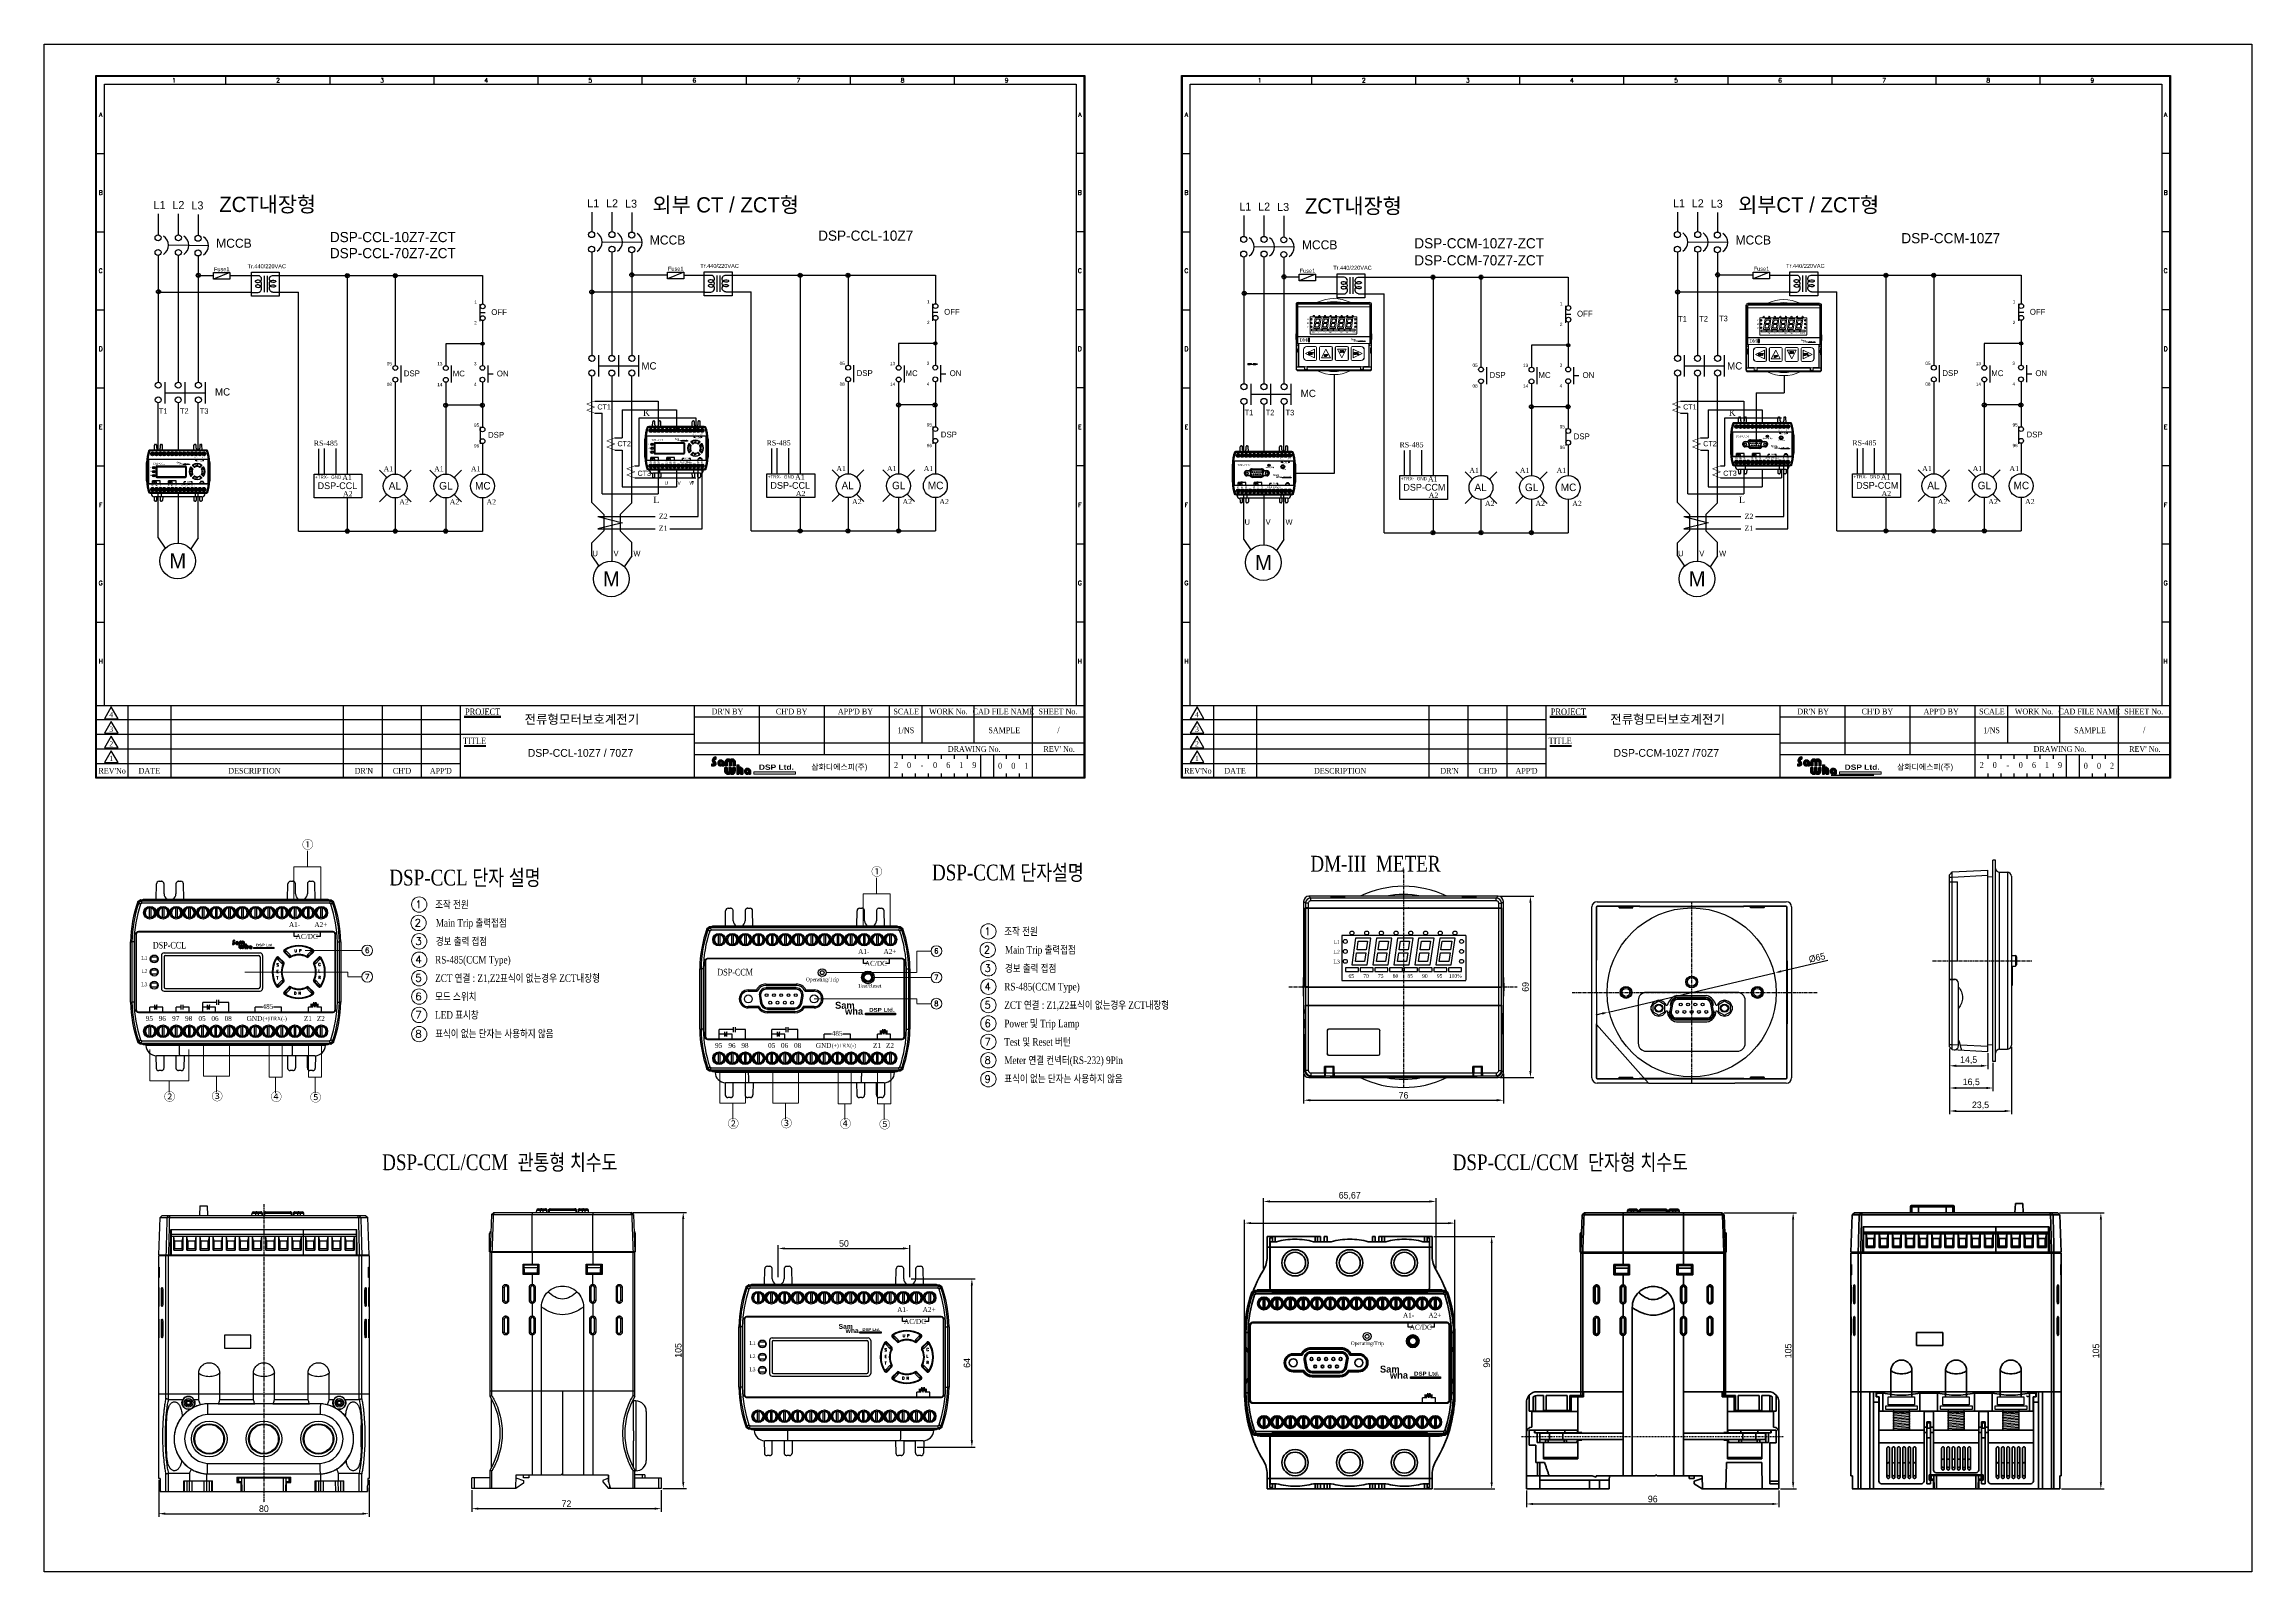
# Model space of a CAD drawing. Header units: millimetres. Extents: x 46 to 886, y 51 to 632.
import ezdxf
from ezdxf.enums import TextEntityAlignment as Align

# ---------------------------------------------------------------- set-up
doc = ezdxf.new("R2010")
doc.units = ezdxf.units.MM
for name, pattern in [('CENTER', [2, 1.25, -0.25, 0.25, -0.25]), ('DASHDOT', [1, 0.5, -0.25, 0, -0.25]), ('DASHED2', [0.375, 0.25, -0.125]), ('HIDDEN', [0.375, 0.25, -0.125])]:
    doc.linetypes.add(name, pattern=pattern)
for name, color, linetype in [('02___PRT_ALL_AXES', 7, 'Continuous'), ('03___PRT_ALL_CURVES', 7, 'Continuous'), ('1', 1, 'CENTER'), ('10', 1, 'Continuous'), ('20', 2, 'Continuous'), ('3', 3, 'Continuous'), ('30', 3, 'Continuous'), ('4', 133, 'Continuous'), ('40', 4, 'Continuous'), ('55', 5, 'Continuous'), ('70', 7, 'Continuous'), ('ASHADE', 7, 'Continuous'), ('도면층1', 7, 'Continuous')]:
    doc.layers.add(name, color=color, linetype=linetype)
doc.styles.add('ghs', font='NGULIM.TTF')
doc.styles.add('HCM', font='batang.ttc')
doc.styles.add('SIMPLEX', font='SIMPLEX')
doc.styles.add('SS', font='batang.ttc', dxfattribs={"width": 0.8})
doc.styles.get("Standard").update_dxf_attribs({"font": 'BareunDotumPro1.ttf'})
doc.styles.add('STYLE2', font='romant.shx')
doc.styles.add('굴림체', font='arial.ttf')
doc.dimstyles.new('ISO-25', dxfattribs={"dimtxt": 2.5, "dimasz": 2.5, "dimexe": 1.25, "dimexo": 0.625, "dimtad": 1, "dimtxsty": 'Standard', "dimcen": 2.5, "dimadec": 0, "dimazin": 0, "dimtfac": 1, "dimtmove": 0, "dimatfit": 3, "dimfxl": 0, "dimarcsym": 0})

# ---------------------------------------------------------------- blocks, each defined once
blk = doc.blocks.new('hhj')
blk.add_hatch(color=5).paths.add_polyline_path([(-3.37, 1774.76), (-3.37, 1774.91), (-0.62, 1774.91), (-0.62, 1774.76)])
at = {"color": 7, "lineweight": 5}
for p, q in [((-25.99, 1789.43), (-26.26, 1789.69)), ((0.96, 1789.69), (-26.26, 1789.69)), ((-25.99, 1789.03), (-25.99, 1789.43)), ((0.69, 1789.43), (-25.99, 1789.43)), ((0.69, 1789.03), (-25.99, 1789.03)), ((-23.14, 1789.59), (-23.14, 1789.62)), ((-23.14, 1789.62), (-21.06, 1789.62)), ((-23.14, 1789.59), (-21.06, 1789.59)), ((-21.06, 1789.59), (-21.06, 1789.62)), ((-4.24, 1789.59), (-4.24, 1789.62)), ((-4.24, 1789.62), (-2.16, 1789.62)), ((-4.24, 1789.59), (-2.16, 1789.59)), ((-2.16, 1789.59), (-2.16, 1789.62)), ((0.69, 1789.43), (0.96, 1789.69)), ((0.69, 1789.03), (0.69, 1789.43)), ((-27.02, 1788.94), (-27.02, 1764.37)), ((-26.75, 1788.67), (-27.02, 1788.94)), ((-26.75, 1788.02), (-26.79, 1788.01)), ((-26.79, 1776.63), (-26.79, 1788.01)), ((-26.79, 1788.01), (-22.8, 1788.01)), ((-26.79, 1787.99), (-26.75, 1787.99)), ((-26.79, 1787.99), (-22.76, 1787.99)), ((-26.75, 1788.67), (-26.75, 1788.02)), ((-26.35, 1788.67), (-26.75, 1788.67)), ((-26.35, 1788.02), (-26.75, 1788.02)), ((-26.75, 1787.99), (-26.75, 1776.66)), ((-26.35, 1787.98), (-26.75, 1787.99)), ((-26.35, 1788.67), (-26.35, 1788.02)), ((-26.35, 1788.02), (1.05, 1788.02)), ((-26.35, 1787.98), (-26.35, 1776.66)), ((-26.35, 1787.98), (1.05, 1787.98)), ((-22.8, 1788.01), (-22.79, 1788.02)), ((-22.8, 1788.01), (-22.8, 1787.99)), ((-22.79, 1788.02), (-21.41, 1788.02)), ((-22.76, 1788.01), (-22.76, 1787.99)), ((-22.76, 1788.01), (-22.76, 1787.99)), ((-22.76, 1787.99), (-21.45, 1787.99)), ((-21.72, 1784.12), (-21.72, 1777.75)), ((-3.92, 1784.12), (-21.72, 1784.12)), ((-21.45, 1787.99), (-21.45, 1788.01)), ((-21.44, 1787.99), (-21.44, 1788.01)), ((-21.44, 1787.99), (-13.31, 1787.99)), ((-21.41, 1788.01), (-21.41, 1788.02)), ((-21.41, 1788.01), (-21.41, 1787.99)), ((-21.41, 1788.01), (-13.35, 1788.01)), ((-13.35, 1788.01), (-13.34, 1788.02)), ((-13.35, 1788.01), (-13.35, 1787.99)), ((-13.34, 1788.02), (-11.96, 1788.02)), ((-13.31, 1788.01), (-13.31, 1787.99)), ((-13.31, 1788.01), (-13.31, 1787.99)), ((-13.31, 1787.99), (-12, 1787.99)), ((-12, 1787.99), (-12, 1788.02)), ((-11.99, 1787.99), (-11.99, 1788.01)), ((-11.99, 1787.99), (-3.86, 1787.99)), ((-11.96, 1788.01), (-11.96, 1788.02)), ((-11.96, 1788.01), (-11.96, 1787.99)), ((-11.96, 1788.01), (-3.9, 1788.01)), ((-3.92, 1784.12), (-3.92, 1777.66)), ((-3.9, 1788.01), (-3.89, 1788.02)), ((-3.9, 1788.01), (-3.9, 1787.99)), ((-3.89, 1788.02), (-2.51, 1788.02)), ((-3.86, 1788.01), (-3.86, 1787.99)), ((-3.86, 1788.01), (-3.86, 1787.99)), ((-3.86, 1787.99), (-2.55, 1787.99)), ((-2.55, 1787.99), (-2.55, 1788.02)), ((-2.54, 1787.99), (-2.54, 1788.01)), ((-2.54, 1787.99), (1.48, 1787.99)), ((-2.51, 1788.01), (-2.51, 1788.02)), ((-2.51, 1788.01), (-2.51, 1787.99)), ((-2.51, 1788.01), (1.48, 1788.01)), ((1.05, 1788.02), (1.05, 1788.67)), ((1.05, 1788.67), (1.45, 1788.67)), ((1.05, 1788.02), (1.45, 1788.02)), ((1.05, 1787.98), (1.45, 1787.99)), ((1.05, 1776.66), (1.05, 1787.98)), ((1.45, 1788.67), (1.71, 1788.94)), ((1.45, 1788.02), (1.45, 1788.67)), ((1.45, 1788.02), (1.48, 1788.01)), ((1.48, 1787.99), (1.45, 1787.99)), ((1.45, 1776.66), (1.45, 1787.99)), ((1.48, 1776.63), (1.48, 1788.01)), ((1.71, 1764.37), (1.71, 1788.94)), ((-26.8, 1772.87), (-26.8, 1773.4)), ((-26.8, 1773.4), (-26.26, 1773.4)), ((-26.79, 1776.65), (-26.75, 1776.66)), ((-26.79, 1776.65), (-24.56, 1776.65)), ((-26.75, 1776.63), (-26.79, 1776.63)), ((-26.79, 1776.63), (-24.59, 1776.63)), ((-26.76, 1774.01), (1.46, 1774.01)), ((-26.35, 1776.66), (-26.75, 1776.66)), ((-26.75, 1776.63), (-26.75, 1774.01)), ((-26.35, 1776.62), (-26.75, 1776.63)), ((-26.35, 1776.66), (1.05, 1776.66)), ((-26.35, 1776.62), (-26.35, 1774.01)), ((-26.35, 1776.62), (1.05, 1776.62)), ((-26.26, 1773.16), (-26.26, 1773.65)), ((-26.26, 1773.65), (-26.14, 1773.65)), ((-26.26, 1773.16), (-26.14, 1773.16)), ((-26.14, 1773.65), (-26.13, 1773.64)), ((-26.14, 1773.16), (-26.13, 1773.17)), ((-26.14, 1765.35), (-26.14, 1773.16)), ((-26.13, 1774), (-26.13, 1765.36)), ((-26.01, 1774.01), (-26.01, 1765.36)), ((-24.59, 1776.63), (-24.59, 1776.65)), ((-24.59, 1776.63), (-24.58, 1776.63)), ((-24.58, 1776.63), (-23.4, 1776.63)), ((-24.56, 1776.65), (-24.56, 1776.63)), ((-24.55, 1776.66), (-24.55, 1776.63)), ((-24.55, 1776.66), (-23.43, 1776.66)), ((-23.43, 1776.63), (-23.43, 1776.66)), ((-23.42, 1776.65), (-23.42, 1776.63)), ((-23.42, 1776.65), (-13.22, 1776.65)), ((-23.4, 1776.63), (-23.4, 1776.65)), ((-23.4, 1776.63), (-23.4, 1776.63)), ((-23.4, 1776.63), (-13.25, 1776.63)), ((-19.67, 1772.9), (-23.02, 1772.9)), ((-23.02, 1772.85), (-23.02, 1772.87)), ((-19.67, 1772.87), (-23.02, 1772.87)), ((-19.67, 1772.85), (-23.02, 1772.85)), ((-21.72, 1777.64), (-3.92, 1777.64)), ((-19.67, 1772.85), (-19.67, 1772.87)), ((-19.29, 1767.99), (-19.29, 1772.47)), ((-19.29, 1772.47), (-19.27, 1772.47)), ((-19.27, 1767.99), (-19.27, 1772.47)), ((-19.24, 1767.99), (-19.24, 1772.47)), ((-18.16, 1772.47), (-18.16, 1767.99)), ((-18.13, 1772.47), (-18.13, 1767.99)), ((-18.11, 1772.47), (-18.13, 1772.47)), ((-18.11, 1772.47), (-18.11, 1767.99)), ((-13.62, 1772.9), (-17.73, 1772.9)), ((-17.73, 1772.85), (-17.73, 1772.87)), ((-13.62, 1772.87), (-17.73, 1772.87)), ((-13.62, 1772.85), (-17.73, 1772.85)), ((-13.62, 1772.85), (-13.62, 1772.87)), ((-13.25, 1776.63), (-13.25, 1776.65)), ((-13.25, 1776.63), (-13.24, 1776.63)), ((-13.24, 1776.63), (-12.06, 1776.63)), ((-13.24, 1772.47), (-13.22, 1772.47)), ((-13.24, 1767.99), (-13.24, 1772.47)), ((-13.22, 1776.63), (-13.22, 1776.65)), ((-13.22, 1767.99), (-13.22, 1772.47)), ((-13.21, 1776.66), (-13.21, 1776.63)), ((-13.21, 1776.66), (-12.09, 1776.66)), ((-13.19, 1767.99), (-13.19, 1772.47)), ((-12.11, 1772.47), (-12.11, 1767.99)), ((-12.09, 1776.63), (-12.09, 1776.66)), ((-12.08, 1776.65), (-12.08, 1776.63)), ((-12.08, 1776.65), (-1.88, 1776.65)), ((-12.06, 1772.47), (-12.08, 1772.47)), ((-12.08, 1772.47), (-12.08, 1767.99)), ((-12.06, 1776.63), (-12.06, 1776.65)), ((-12.06, 1776.63), (-1.91, 1776.63)), ((-12.06, 1776.63), (-12.06, 1776.63)), ((-12.06, 1772.47), (-12.06, 1767.99)), ((-7.58, 1772.9), (-11.68, 1772.9)), ((-7.58, 1772.87), (-11.68, 1772.87)), ((-11.68, 1772.85), (-11.68, 1772.87)), ((-7.58, 1772.85), (-11.68, 1772.85)), ((-7.58, 1772.85), (-7.58, 1772.87)), ((-7.19, 1772.47), (-7.17, 1772.47)), ((-7.19, 1767.99), (-7.19, 1772.47)), ((-7.17, 1767.99), (-7.17, 1772.47)), ((-7.14, 1767.99), (-7.14, 1772.47)), ((-6.06, 1772.47), (-6.06, 1767.99)), ((-6.01, 1772.47), (-6.04, 1772.47)), ((-6.04, 1772.47), (-6.04, 1767.99)), ((-6.01, 1772.47), (-6.01, 1767.99)), ((-2.28, 1772.9), (-5.63, 1772.9)), ((-2.28, 1772.87), (-5.63, 1772.87)), ((-5.63, 1772.85), (-5.63, 1772.87)), ((-2.28, 1772.85), (-5.63, 1772.85)), ((-2.28, 1772.85), (-2.28, 1772.87)), ((-1.91, 1776.63), (-1.91, 1776.65)), ((-1.91, 1776.63), (-1.9, 1776.63)), ((-1.9, 1776.63), (-0.72, 1776.63)), ((-1.88, 1776.63), (-1.88, 1776.65)), ((-1.87, 1776.66), (-0.75, 1776.66)), ((-1.87, 1776.66), (-1.87, 1776.63)), ((-0.75, 1776.63), (-0.75, 1776.66)), ((-0.74, 1776.65), (1.48, 1776.65)), ((-0.74, 1776.63), (-0.74, 1776.65)), ((-0.72, 1776.63), (-0.72, 1776.65)), ((-0.72, 1776.63), (1.48, 1776.63)), ((-0.72, 1776.63), (-0.72, 1776.63)), ((0.71, 1765.36), (0.71, 1774.01)), ((0.82, 1765.36), (0.82, 1774)), ((0.84, 1773.65), (0.83, 1773.64)), ((0.84, 1773.16), (0.83, 1773.17)), ((0.84, 1773.65), (0.95, 1773.65)), ((0.84, 1773.16), (0.95, 1773.16)), ((0.84, 1773.16), (0.84, 1765.35)), ((0.95, 1773.16), (0.95, 1773.65)), ((0.95, 1773.4), (1.49, 1773.4)), ((1.05, 1776.66), (1.45, 1776.66)), ((1.05, 1776.62), (1.45, 1776.63)), ((1.05, 1774.01), (1.05, 1776.62)), ((1.48, 1776.65), (1.45, 1776.66)), ((1.45, 1776.63), (1.48, 1776.63)), ((1.45, 1774.01), (1.45, 1776.63)), ((1.49, 1772.87), (1.49, 1773.4)), ((-26.81, 1764.57), (-27.02, 1764.37)), ((-26.81, 1764.57), (-26.8, 1765.03)), ((-26.8, 1765.12), (-26.8, 1769.85)), ((-26.8, 1765.03), (-26.8, 1765.12)), ((-26.8, 1765.12), (-23.87, 1765.12)), ((-23.87, 1765.03), (-26.8, 1765.03)), ((-23.88, 1764.04), (-26.6, 1764.04)), ((-26.14, 1765.35), (-26.13, 1765.36)), ((-26.01, 1765.36), (-26.13, 1765.36)), ((-25.95, 1765.16), (-25.94, 1765.17)), ((-23.87, 1765.16), (-25.95, 1765.16)), ((-25.94, 1765.29), (-25.94, 1765.17)), ((-25.94, 1765.29), (-23.86, 1765.29)), ((-25.94, 1765.17), (-23.86, 1765.17)), ((-24.21, 1771.71), (-24.21, 1768.74)), ((-24.18, 1771.71), (-24.18, 1768.74)), ((-24.16, 1771.71), (-24.18, 1771.71)), ((-24.16, 1768.74), (-24.18, 1768.74)), ((-24.16, 1771.71), (-24.16, 1768.74)), ((-23.88, 1764.04), (-23.87, 1765.03)), ((-23.88, 1763.81), (-23.88, 1764.04)), ((-23.86, 1763.88), (-23.88, 1763.81)), ((-23.87, 1765.16), (-23.86, 1765.17)), ((-23.87, 1765.12), (-23.87, 1765.16)), ((-23.87, 1765.03), (-23.87, 1765.12)), ((-23.86, 1765.29), (-23.86, 1765.14)), ((-23.86, 1765.14), (-23.85, 1765.13)), ((-22.76, 1765.14), (-23.86, 1765.14)), ((-23.86, 1763.88), (-23.85, 1764.28)), ((-23.86, 1763.88), (-22.77, 1763.88)), ((-23.85, 1765.13), (-23.85, 1764.28)), ((-22.77, 1765.13), (-23.85, 1765.13)), ((-23.85, 1764.28), (-22.77, 1764.28)), ((-20.02, 1771.93), (-23.42, 1770.23)), ((-23.42, 1770.23), (-20.02, 1768.53)), ((-23.02, 1767.6), (-23.02, 1767.58)), ((-23.02, 1767.6), (-19.67, 1767.6)), ((-23.02, 1767.58), (-19.67, 1767.58)), ((-23.02, 1767.55), (-19.67, 1767.55)), ((-22.76, 1765.14), (-22.77, 1765.13)), ((-22.77, 1764.28), (-22.77, 1765.13)), ((-22.77, 1764.28), (-22.77, 1763.88)), ((-22.74, 1763.81), (-22.77, 1763.88)), ((-22.76, 1765.14), (-22.76, 1765.29)), ((-22.76, 1765.29), (-2.54, 1765.29)), ((-22.75, 1765.16), (-22.76, 1765.17)), ((-22.76, 1765.17), (-2.54, 1765.17)), ((-22.75, 1765.16), (-22.75, 1765.12)), ((-2.55, 1765.16), (-22.75, 1765.16)), ((-22.75, 1765.03), (-22.75, 1765.12)), ((-22.75, 1765.12), (-2.55, 1765.12)), ((-22.74, 1764.04), (-22.75, 1765.03)), ((-22.75, 1765.03), (-2.55, 1765.03)), ((-22.74, 1764.04), (-2.56, 1764.04)), ((-22.74, 1763.81), (-22.74, 1764.04)), ((-22.37, 1770.06), (-22.35, 1769.99)), ((-22.27, 1770.06), (-22.37, 1770.06)), ((-22.35, 1769.99), (-22.3, 1769.91)), ((-22.3, 1770.49), (-22.32, 1770.43)), ((-22.32, 1770.43), (-22.32, 1770.36)), ((-22.32, 1770.36), (-22.3, 1770.3)), ((-22.24, 1770.56), (-22.3, 1770.49)), ((-22.3, 1770.3), (-22.24, 1770.24)), ((-22.3, 1769.91), (-22.22, 1769.87)), ((-22.26, 1770.01), (-22.27, 1770.06)), ((-22.21, 1769.96), (-22.26, 1770.01)), ((-22.18, 1770.59), (-22.24, 1770.56)), ((-22.24, 1770.24), (-22.18, 1770.2)), ((-22.22, 1770.41), (-22.21, 1770.46)), ((-22.22, 1770.38), (-22.22, 1770.41)), ((-22.21, 1770.33), (-22.22, 1770.38)), ((-22.22, 1769.87), (-22.15, 1769.85)), ((-22.21, 1770.46), (-22.16, 1770.49)), ((-22.16, 1770.3), (-22.21, 1770.33)), ((-22.15, 1769.95), (-22.21, 1769.96)), ((-22.11, 1770.61), (-22.18, 1770.59)), ((-22.18, 1770.2), (-22.11, 1770.19)), ((-22.16, 1770.49), (-22.11, 1770.51)), ((-22.11, 1770.28), (-22.16, 1770.3)), ((-22.02, 1769.95), (-22.15, 1769.95)), ((-22.15, 1769.85), (-22.02, 1769.85)), ((-22.04, 1770.61), (-22.11, 1770.61)), ((-22.11, 1770.51), (-22.02, 1770.51)), ((-22.02, 1770.28), (-22.11, 1770.28)), ((-22.11, 1770.19), (-22.02, 1770.19)), ((-21.96, 1770.59), (-22.04, 1770.61)), ((-22.02, 1770.51), (-21.97, 1770.49)), ((-21.94, 1770.27), (-22.02, 1770.28)), ((-22.02, 1770.19), (-21.96, 1770.17)), ((-21.96, 1769.96), (-22.02, 1769.95)), ((-22.02, 1769.85), (-21.94, 1769.87)), ((-21.97, 1770.49), (-21.94, 1770.46)), ((-21.89, 1770.54), (-21.96, 1770.59)), ((-21.96, 1770.17), (-21.91, 1770.14)), ((-21.91, 1769.99), (-21.96, 1769.96)), ((-21.94, 1770.46), (-21.93, 1770.43)), ((-21.88, 1770.24), (-21.94, 1770.27)), ((-21.94, 1769.87), (-21.88, 1769.9)), ((-21.93, 1770.43), (-21.83, 1770.43)), ((-21.91, 1770.14), (-21.88, 1770.09)), ((-21.88, 1770.04), (-21.91, 1769.99)), ((-21.85, 1770.48), (-21.89, 1770.54)), ((-21.81, 1770.17), (-21.88, 1770.24)), ((-21.88, 1770.09), (-21.88, 1770.04)), ((-21.88, 1769.9), (-21.81, 1769.96)), ((-21.83, 1770.43), (-21.85, 1770.48)), ((-21.78, 1770.11), (-21.81, 1770.17)), ((-21.81, 1769.96), (-21.78, 1770.03)), ((-21.78, 1770.03), (-21.78, 1770.11)), ((-21.66, 1770.61), (-21.66, 1769.85)), ((-21.09, 1770.61), (-21.66, 1770.61)), ((-21.66, 1769.85), (-21.09, 1769.85)), ((-21.56, 1770.3), (-21.56, 1770.51)), ((-21.56, 1770.51), (-21.09, 1770.51)), ((-21.15, 1770.3), (-21.56, 1770.3)), ((-21.56, 1769.95), (-21.56, 1770.2)), ((-21.56, 1770.2), (-21.15, 1770.2)), ((-21.09, 1769.95), (-21.56, 1769.95)), ((-21.15, 1770.2), (-21.15, 1770.3)), ((-21.09, 1770.51), (-21.09, 1770.61)), ((-21.09, 1769.85), (-21.09, 1769.95)), ((-20.96, 1770.61), (-20.96, 1770.53)), ((-20.37, 1770.61), (-20.96, 1770.61)), ((-20.96, 1770.53), (-20.71, 1770.53)), ((-20.71, 1770.53), (-20.71, 1769.85)), ((-20.71, 1769.85), (-20.62, 1769.85)), ((-20.62, 1769.85), (-20.62, 1770.53)), ((-20.62, 1770.53), (-20.37, 1770.53)), ((-20.37, 1770.53), (-20.37, 1770.61)), ((-20.02, 1768.53), (-20.02, 1771.93)), ((-19.67, 1767.6), (-19.67, 1767.58)), ((-19.29, 1767.99), (-19.27, 1767.99)), ((-18.11, 1767.99), (-18.13, 1767.99)), ((-17.73, 1767.6), (-13.62, 1767.6)), ((-17.73, 1767.6), (-17.73, 1767.58)), ((-17.73, 1767.58), (-13.62, 1767.58)), ((-17.73, 1767.55), (-13.62, 1767.55)), ((-15.68, 1771.93), (-17.38, 1768.53)), ((-17.38, 1768.53), (-13.97, 1768.53)), ((-16.19, 1769.85), (-16.28, 1769.85)), ((-16.28, 1769.85), (-16.28, 1769.35)), ((-16.28, 1769.35), (-16.26, 1769.27)), ((-16.26, 1769.27), (-16.23, 1769.21)), ((-16.23, 1769.21), (-16.17, 1769.14)), ((-16.19, 1769.35), (-16.19, 1769.85)), ((-16.17, 1769.29), (-16.19, 1769.35)), ((-16.14, 1769.24), (-16.17, 1769.29)), ((-16.17, 1769.14), (-16.11, 1769.11)), ((-16.09, 1769.21), (-16.14, 1769.24)), ((-16.11, 1769.11), (-16.03, 1769.09)), ((-16.03, 1769.19), (-16.09, 1769.21)), ((-15.97, 1769.19), (-16.03, 1769.19)), ((-16.03, 1769.09), (-15.97, 1769.09)), ((-15.9, 1769.21), (-15.97, 1769.19)), ((-15.97, 1769.09), (-15.89, 1769.11)), ((-15.85, 1769.24), (-15.9, 1769.21)), ((-15.89, 1769.11), (-15.82, 1769.14)), ((-15.82, 1769.29), (-15.85, 1769.24)), ((-15.81, 1769.35), (-15.82, 1769.29)), ((-15.82, 1769.14), (-15.76, 1769.21)), ((-15.71, 1769.85), (-15.81, 1769.85)), ((-15.81, 1769.85), (-15.81, 1769.35)), ((-15.76, 1769.21), (-15.73, 1769.27)), ((-15.73, 1769.27), (-15.71, 1769.35)), ((-15.71, 1769.35), (-15.71, 1769.85)), ((-13.97, 1768.53), (-15.68, 1771.93)), ((-15.21, 1769.85), (-15.59, 1769.85)), ((-15.59, 1769.85), (-15.59, 1769.09)), ((-15.59, 1769.09), (-15.49, 1769.09)), ((-15.49, 1769.77), (-15.19, 1769.77)), ((-15.49, 1769.53), (-15.49, 1769.77)), ((-15.19, 1769.53), (-15.49, 1769.53)), ((-15.49, 1769.43), (-15.21, 1769.43)), ((-15.49, 1769.09), (-15.49, 1769.43)), ((-15.13, 1769.83), (-15.21, 1769.85)), ((-15.21, 1769.43), (-15.13, 1769.45)), ((-15.19, 1769.77), (-15.15, 1769.75)), ((-15.15, 1769.54), (-15.19, 1769.53)), ((-15.15, 1769.75), (-15.11, 1769.72)), ((-15.11, 1769.58), (-15.15, 1769.54)), ((-15.07, 1769.79), (-15.13, 1769.83)), ((-15.13, 1769.45), (-15.07, 1769.5)), ((-15.11, 1769.72), (-15.1, 1769.67)), ((-15.1, 1769.62), (-15.11, 1769.58)), ((-15.1, 1769.67), (-15.1, 1769.62)), ((-15.02, 1769.72), (-15.07, 1769.79)), ((-15.07, 1769.5), (-15.02, 1769.56)), ((-15, 1769.67), (-15.02, 1769.72)), ((-15.02, 1769.56), (-15, 1769.61)), ((-15, 1769.61), (-15, 1769.67)), ((-13.62, 1767.6), (-13.62, 1767.58)), ((-13.24, 1767.99), (-13.22, 1767.99)), ((-12.06, 1767.99), (-12.08, 1767.99)), ((-11.68, 1767.6), (-7.58, 1767.6)), ((-11.68, 1767.6), (-11.68, 1767.58)), ((-11.68, 1767.58), (-7.58, 1767.58)), ((-11.68, 1767.55), (-7.58, 1767.55)), ((-7.93, 1771.93), (-11.33, 1771.93)), ((-11.33, 1771.93), (-9.63, 1768.53)), ((-9.93, 1771.36), (-10.31, 1771.36)), ((-10.31, 1771.36), (-10.31, 1770.61)), ((-10.31, 1770.61), (-9.93, 1770.61)), ((-10.21, 1771.27), (-9.93, 1771.27)), ((-10.21, 1770.7), (-10.21, 1771.27)), ((-9.93, 1770.7), (-10.21, 1770.7)), ((-9.85, 1771.35), (-9.93, 1771.36)), ((-9.93, 1771.27), (-9.87, 1771.25)), ((-9.87, 1770.72), (-9.93, 1770.7)), ((-9.93, 1770.61), (-9.85, 1770.62)), ((-9.87, 1771.25), (-9.82, 1771.22)), ((-9.82, 1770.75), (-9.87, 1770.72)), ((-9.79, 1771.31), (-9.85, 1771.35)), ((-9.85, 1770.62), (-9.79, 1770.65)), ((-9.82, 1771.22), (-9.79, 1771.17)), ((-9.79, 1770.8), (-9.82, 1770.75)), ((-9.73, 1771.25), (-9.79, 1771.31)), ((-9.79, 1771.17), (-9.77, 1771.1)), ((-9.77, 1770.86), (-9.79, 1770.8)), ((-9.79, 1770.65), (-9.73, 1770.72)), ((-9.77, 1771.1), (-9.77, 1770.86)), ((-9.69, 1771.18), (-9.73, 1771.25)), ((-9.73, 1770.72), (-9.69, 1770.78)), ((-9.68, 1771.1), (-9.69, 1771.18)), ((-9.69, 1770.78), (-9.68, 1770.86)), ((-9.68, 1770.86), (-9.68, 1771.1)), ((-9.63, 1768.53), (-7.93, 1771.93)), ((-9.41, 1771.36), (-9.55, 1771.36)), ((-9.55, 1771.36), (-9.55, 1770.61)), ((-9.55, 1770.61), (-9.46, 1770.61)), ((-9.46, 1771.27), (-9.06, 1770.61)), ((-9.46, 1770.61), (-9.46, 1771.27)), ((-9.02, 1770.72), (-9.41, 1771.36)), ((-9.06, 1770.61), (-8.92, 1770.61)), ((-8.92, 1771.36), (-9.02, 1771.36)), ((-9.02, 1771.36), (-9.02, 1770.72)), ((-8.92, 1770.61), (-8.92, 1771.36)), ((-7.58, 1767.6), (-7.58, 1767.58)), ((-7.19, 1767.99), (-7.17, 1767.99)), ((-6.01, 1767.99), (-6.04, 1767.99)), ((-5.63, 1767.6), (-2.28, 1767.6)), ((-5.63, 1767.6), (-5.63, 1767.58)), ((-5.63, 1767.58), (-2.28, 1767.58)), ((-5.63, 1767.55), (-2.28, 1767.55)), ((-1.88, 1770.23), (-5.28, 1771.89)), ((-5.28, 1771.89), (-5.28, 1768.53)), ((-5.28, 1768.53), (-1.88, 1770.23)), ((-5, 1770.43), (-5.02, 1770.35)), ((-5.02, 1770.35), (-5.02, 1770.11)), ((-5.02, 1770.11), (-5, 1770.03)), ((-4.97, 1770.49), (-5, 1770.43)), ((-5, 1770.03), (-4.97, 1769.96)), ((-4.91, 1770.56), (-4.97, 1770.49)), ((-4.97, 1769.96), (-4.91, 1769.9)), ((-4.92, 1770.35), (-4.91, 1770.41)), ((-4.92, 1770.11), (-4.92, 1770.35)), ((-4.91, 1770.04), (-4.92, 1770.11)), ((-4.84, 1770.59), (-4.91, 1770.56)), ((-4.91, 1770.41), (-4.87, 1770.46)), ((-4.87, 1769.99), (-4.91, 1770.04)), ((-4.91, 1769.9), (-4.84, 1769.87)), ((-4.87, 1770.46), (-4.83, 1770.49)), ((-4.83, 1769.96), (-4.87, 1769.99)), ((-4.76, 1770.61), (-4.84, 1770.59)), ((-4.84, 1769.87), (-4.76, 1769.85)), ((-4.83, 1770.49), (-4.76, 1770.51)), ((-4.76, 1769.95), (-4.83, 1769.96)), ((-4.62, 1770.61), (-4.76, 1770.61)), ((-4.76, 1770.51), (-4.62, 1770.51)), ((-4.62, 1769.95), (-4.76, 1769.95)), ((-4.76, 1769.85), (-4.62, 1769.85)), ((-4.54, 1770.59), (-4.62, 1770.61)), ((-4.62, 1770.51), (-4.56, 1770.49)), ((-4.56, 1769.96), (-4.62, 1769.95)), ((-4.62, 1769.85), (-4.54, 1769.87)), ((-4.56, 1770.49), (-4.51, 1770.46)), ((-4.51, 1769.99), (-4.56, 1769.96)), ((-4.48, 1770.56), (-4.54, 1770.59)), ((-4.54, 1769.87), (-4.48, 1769.9)), ((-4.51, 1770.46), (-4.5, 1770.41)), ((-4.5, 1770.04), (-4.51, 1769.99)), ((-4.5, 1770.41), (-4.4, 1770.41)), ((-4.4, 1770.04), (-4.5, 1770.04)), ((-4.42, 1770.49), (-4.48, 1770.56)), ((-4.48, 1769.9), (-4.42, 1769.96)), ((-4.4, 1770.41), (-4.42, 1770.49)), ((-4.42, 1769.96), (-4.4, 1770.04)), ((-3.9, 1770.61), (-4.28, 1770.61)), ((-4.28, 1770.61), (-4.28, 1769.85)), ((-4.28, 1769.85), (-4.18, 1769.85)), ((-4.18, 1770.53), (-3.88, 1770.53)), ((-4.18, 1770.28), (-4.18, 1770.53)), ((-3.88, 1770.28), (-4.18, 1770.28)), ((-4.18, 1770.19), (-3.91, 1770.19)), ((-4.18, 1769.85), (-4.18, 1770.19)), ((-3.91, 1770.19), (-3.79, 1769.85)), ((-3.82, 1770.59), (-3.9, 1770.61)), ((-3.88, 1770.53), (-3.83, 1770.51)), ((-3.83, 1770.3), (-3.88, 1770.28)), ((-3.83, 1770.51), (-3.8, 1770.48)), ((-3.8, 1770.33), (-3.83, 1770.3)), ((-3.76, 1770.54), (-3.82, 1770.59)), ((-3.82, 1770.22), (-3.76, 1770.25)), ((-3.68, 1769.85), (-3.82, 1770.22)), ((-3.8, 1770.48), (-3.79, 1770.43)), ((-3.79, 1770.38), (-3.8, 1770.33)), ((-3.79, 1770.43), (-3.79, 1770.38)), ((-3.79, 1769.85), (-3.68, 1769.85)), ((-3.71, 1770.48), (-3.76, 1770.54)), ((-3.76, 1770.25), (-3.71, 1770.32)), ((-3.69, 1770.43), (-3.71, 1770.48)), ((-3.71, 1770.32), (-3.69, 1770.36)), ((-3.69, 1770.36), (-3.69, 1770.43)), ((-3.46, 1770.61), (-3.55, 1770.61)), ((-3.55, 1770.61), (-3.55, 1769.85)), ((-3.55, 1769.85), (-2.98, 1769.85)), ((-3.46, 1769.95), (-3.46, 1770.61)), ((-2.98, 1769.95), (-3.46, 1769.95)), ((-2.98, 1769.85), (-2.98, 1769.95)), ((-2.56, 1764.04), (-2.55, 1765.03)), ((-2.56, 1763.81), (-2.56, 1764.04)), ((-2.54, 1763.88), (-2.56, 1763.81)), ((-2.55, 1765.16), (-2.54, 1765.17)), ((-2.55, 1765.12), (-2.55, 1765.16)), ((-2.55, 1765.03), (-2.55, 1765.12)), ((-2.54, 1765.29), (-2.54, 1765.14)), ((-1.44, 1765.14), (-2.54, 1765.14)), ((-2.54, 1765.14), (-2.53, 1765.13)), ((-2.54, 1763.88), (-2.53, 1764.28)), ((-2.54, 1763.88), (-1.45, 1763.88)), ((-1.45, 1765.13), (-2.53, 1765.13)), ((-2.53, 1765.13), (-2.53, 1764.28)), ((-2.53, 1764.28), (-1.45, 1764.28)), ((-2.28, 1767.6), (-2.28, 1767.58)), ((-1.44, 1765.14), (-1.45, 1765.13)), ((-1.45, 1764.28), (-1.45, 1765.13)), ((-1.45, 1764.28), (-1.45, 1763.88)), ((-1.42, 1763.81), (-1.45, 1763.88)), ((-1.44, 1765.29), (0.63, 1765.29)), ((-1.44, 1765.14), (-1.44, 1765.29)), ((-1.44, 1765.17), (0.63, 1765.17)), ((-1.43, 1765.16), (-1.44, 1765.17)), ((0.65, 1765.16), (-1.43, 1765.16)), ((-1.43, 1765.16), (-1.43, 1765.12)), ((1.49, 1765.12), (-1.43, 1765.12)), ((-1.43, 1765.03), (-1.43, 1765.12)), ((-1.43, 1765.03), (1.5, 1765.03)), ((-1.42, 1764.04), (-1.43, 1765.03)), ((-1.42, 1764.04), (1.3, 1764.04)), ((-1.42, 1763.81), (-1.42, 1764.04)), ((-1.14, 1771.71), (-1.12, 1771.71)), ((-1.14, 1768.74), (-1.14, 1771.71)), ((-1.14, 1768.74), (-1.12, 1768.74)), ((-1.12, 1768.74), (-1.12, 1771.71)), ((-1.09, 1768.74), (-1.09, 1771.71)), ((0.63, 1765.29), (0.63, 1765.17)), ((0.63, 1765.17), (0.65, 1765.16)), ((0.71, 1765.36), (0.82, 1765.36)), ((0.82, 1765.36), (0.84, 1765.35)), ((1.49, 1765.12), (1.49, 1769.85)), ((1.5, 1765.03), (1.49, 1765.12)), ((1.51, 1764.57), (1.5, 1765.03)), ((1.51, 1764.57), (1.71, 1764.37)), ((-26.06, 1763.81), (-26.26, 1763.61)), ((-26.26, 1763.61), (0.96, 1763.61)), ((-26.06, 1763.81), (-23.88, 1763.81)), ((-23.14, 1763.72), (-21.06, 1763.72)), ((-23.14, 1763.72), (-23.14, 1763.69)), ((-23.14, 1763.69), (-21.06, 1763.69)), ((-22.74, 1763.81), (-2.56, 1763.81)), ((-21.06, 1763.72), (-21.06, 1763.69)), ((-4.24, 1763.72), (-2.16, 1763.72)), ((-4.24, 1763.72), (-4.24, 1763.69)), ((-4.24, 1763.69), (-2.16, 1763.69)), ((-2.16, 1763.72), (-2.16, 1763.69)), ((0.76, 1763.81), (-1.42, 1763.81)), ((0.76, 1763.81), (0.96, 1763.61))]:
    blk.add_line(p, q, dxfattribs=at)
at = {"lineweight": 100}
for p, q in [((-22.49, 1775.92), (-22.16, 1775.92)), ((-22.49, 1774.74), (-22.16, 1774.74)), ((-22.33, 1775.92), (-22.33, 1774.74)), ((-22.16, 1775.92), (-21.83, 1775.92)), ((-22.16, 1774.74), (-21.83, 1774.74)), ((-22, 1775.92), (-22, 1774.74))]:
    blk.add_line(p, q, dxfattribs=at)
at = {"lineweight": 5}
blk.add_line((-21.72, 1777.75), (-21.72, 1777.64), dxfattribs=at)
at = {"color": 5}
for p, q in [((-3.37, 1774.91), (-0.62, 1774.91)), ((-3.37, 1774.76), (-3.37, 1774.91)), ((-0.62, 1774.76), (-3.37, 1774.76))]:
    blk.add_line(p, q, dxfattribs=at)
at = {"color": 7, "lineweight": 5}
for centre, radius, start, end in [((-25.99, 1788.67), 0.756, 90.08421, 179.91579), ((-12.65, 1776.65), 13.29, 79.07725, 100.92275), ((0.69, 1788.67), 0.756, 0.08421, 89.91579), ((-23.02, 1771.71), 1.19, 90, 180), ((-23.02, 1771.71), 1.16, 90, 180), ((-23.02, 1771.71), 1.14, 90, 180), ((-19.67, 1772.47), 0.435, 0, 90), ((-19.67, 1772.47), 0.406, 0, 90), ((-19.67, 1772.47), 0.384, 0, 90), ((-17.73, 1772.47), 0.435, 90, 180), ((-17.73, 1772.47), 0.406, 90, 180), ((-17.73, 1772.47), 0.384, 90, 180), ((-13.62, 1772.47), 0.435, 0, 90), ((-13.62, 1772.47), 0.406, 0, 90), ((-13.62, 1772.47), 0.384, 0, 90), ((-11.68, 1772.47), 0.435, 90, 180), ((-11.68, 1772.47), 0.406, 90, 180), ((-11.68, 1772.47), 0.384, 90, 180), ((-7.58, 1772.47), 0.435, 0, 90), ((-7.58, 1772.47), 0.406, 0, 90), ((-7.58, 1772.47), 0.384, 0, 90), ((-5.63, 1772.47), 0.435, 90, 180), ((-5.63, 1772.47), 0.406, 90, 180), ((-5.63, 1772.47), 0.384, 90, 180), ((-2.28, 1771.71), 1.19, 0, 90), ((-2.28, 1771.71), 1.16, 0, 90), ((-2.28, 1771.71), 1.14, 0, 90), ((-25.94, 1765.36), 0.189, 180.04466, 269.95534), ((-25.94, 1765.36), 0.0755, 179.98558, 270.01442), ((-23.02, 1768.74), 1.19, 180, 270), ((-23.02, 1768.74), 1.16, 180, 270), ((-23.02, 1768.74), 1.14, 180, 270), ((-19.67, 1767.99), 0.435, 270, 0), ((-19.67, 1767.99), 0.406, 270, 0), ((-19.67, 1767.99), 0.384, 270, 0), ((-17.73, 1767.99), 0.435, 180, 270), ((-17.73, 1767.99), 0.406, 180, 270), ((-17.73, 1767.99), 0.384, 180, 270), ((-13.62, 1767.99), 0.435, 270, 0), ((-13.62, 1767.99), 0.406, 270, 0), ((-13.62, 1767.99), 0.384, 270, 0), ((-11.68, 1767.99), 0.435, 180, 270), ((-11.68, 1767.99), 0.406, 180, 270), ((-11.68, 1767.99), 0.384, 180, 270), ((-7.58, 1767.99), 0.435, 270, 0), ((-7.58, 1767.99), 0.406, 270, 0), ((-7.58, 1767.99), 0.384, 270, 0), ((-5.63, 1767.99), 0.435, 180, 270), ((-5.63, 1767.99), 0.406, 180, 270), ((-5.63, 1767.99), 0.384, 180, 270), ((-2.28, 1768.74), 1.19, 270, 0), ((-2.28, 1768.74), 1.16, 270, 0), ((-2.28, 1768.74), 1.14, 270, 0), ((0.63, 1765.36), 0.189, 270.04472, 359.95528), ((0.63, 1765.36), 0.0755, 269.98567, 0.01433), ((-12.65, 1776.65), 13.29, 259.07725, 280.92275)]:
    blk.add_arc(centre, radius, start, end, dxfattribs=at)
for centre, major_axis, ratio, start_param, end_param in [((-26.26, 1788.94), (0.536, -0.536), 0.997265, 2.357564, 3.925621), ((0.96, 1788.94), (0.536, 0.536), 0.997265, -0.784029, 0.784029), ((-26.76, 1773.4), (0, 0.605), 0.052408, 0, 1.570796), ((-26.12, 1773.4), (0, 0.605), 0.034921, 0.181959, 1.155672), ((-26.13, 1773.52), (0, 0.113), 0.034921, -1.570796, -0.05236), ((-26.13, 1773.28), (0, 0.113), 0.034921, -3.089233, -1.570796), ((0.82, 1773.4), (0, 0.605), 0.034921, -1.155672, -0.181959), ((0.83, 1773.52), (0, 0.113), 0.034921, 0.05236, 1.570796), ((0.83, 1773.28), (0, 0.113), 0.034921, -4.712389, -3.193953), ((1.46, 1773.4), (0, 0.605), 0.052408, -1.570796, 0), ((-26.26, 1764.37), (0.536, 0.536), 0.997265, -3.925621, -2.357564), ((-26.05, 1764.58), (0.331, 0.695), 0.980271, -4.272496, -3.506276), ((-26.06, 1764.57), (0.536, 0.536), 0.997265, -3.159401, -2.357564), ((-25.95, 1765.35), (0.134, 0.134), 0.998783, -3.926382, -2.356803), ((-23.86, 1765.29), (0, 0.113), 0.017455, -3.106686, -1.570796), ((-22.76, 1765.29), (0, 0.113), 0.017455, -4.712389, -3.176499), ((-2.54, 1765.29), (0, 0.113), 0.017455, -3.106686, -1.570796), ((-1.44, 1765.29), (0, 0.113), 0.017455, -4.712389, -3.176499), ((0.65, 1765.35), (-0.134, 0.134), 0.998783, -3.926382, -2.356803), ((0.76, 1764.57), (0.536, -0.536), 0.997265, -0.784029, 0.017808), ((0.96, 1764.37), (0.536, -0.536), 0.997265, -0.784029, 0.784029), ((0.75, 1764.58), (-0.331, 0.695), 0.980271, -2.776909, -2.010689)]:
    blk.add_ellipse(centre, major_axis=major_axis, ratio=ratio, start_param=start_param, end_param=end_param, dxfattribs=at)
for centre in [(-23.86, 1764.51), (-1.44, 1764.51)]:
    blk.add_ellipse(centre, major_axis=(0, 0.265), ratio=0.017455, dxfattribs=at)
for points, knots in [([(-25.99, 1789.03), (-26.04, 1789.03), (-26.13, 1789.01), (-26.25, 1788.93), (-26.33, 1788.81), (-26.35, 1788.72), (-26.35, 1788.67)], [0, 0, 0, 0, 0.250219, 0.500153, 0.75003, 1, 1, 1, 1]), ([(1.05, 1788.67), (1.05, 1788.72), (1.03, 1788.81), (0.95, 1788.93), (0.83, 1789.01), (0.74, 1789.03), (0.69, 1789.03)], [0, 0, 0, 0, 0.250219, 0.500153, 0.75003, 1, 1, 1, 1]), ([(-26.8, 1772.87), (-26.81, 1772.64), (-26.82, 1772.14), (-26.83, 1771.36), (-26.82, 1770.59), (-26.81, 1770.08), (-26.8, 1769.85)], [0, 0, 0, 0, 0.232997, 0.500001, 0.767007, 1, 1, 1, 1]), ([(-26.8, 1772.87), (-26.71, 1772.63), (-26.58, 1772.13), (-26.51, 1771.36), (-26.58, 1770.59), (-26.71, 1770.09), (-26.8, 1769.85)], [0, 0, 0, 0, 0.250013, 0.499994, 0.74998, 1, 1, 1, 1]), ([(1.49, 1772.87), (1.41, 1772.63), (1.27, 1772.13), (1.21, 1771.36), (1.27, 1770.59), (1.41, 1770.09), (1.49, 1769.85)], [0, 0, 0, 0, 0.250013, 0.499994, 0.74998, 1, 1, 1, 1]), ([(1.49, 1772.87), (1.5, 1772.64), (1.52, 1772.14), (1.52, 1771.36), (1.52, 1770.59), (1.5, 1770.08), (1.49, 1769.85)], [0, 0, 0, 0, 0.232997, 0.500001, 0.767007, 1, 1, 1, 1])]:
    blk.add_open_spline(points, degree=3, knots=knots, dxfattribs=at)
at = {"layer": '02___PRT_ALL_AXES', "color": 7, "lineweight": 5}
for p, q in [((-19.75, 1783.74), (-20.29, 1779.89)), ((-19.77, 1780.35), (-19.59, 1781.59)), ((-17.54, 1783.74), (-19.75, 1783.74)), ((-19.59, 1781.59), (-18.3, 1781.59)), ((-19.53, 1782.04), (-19.36, 1783.28)), ((-18.23, 1782.04), (-19.53, 1782.04)), ((-19.36, 1783.28), (-18.06, 1783.28)), ((-18.3, 1781.59), (-18.47, 1780.35)), ((-18.06, 1783.28), (-18.23, 1782.04)), ((-18.08, 1779.89), (-17.54, 1783.74)), ((-16.73, 1783.74), (-17.27, 1779.89)), ((-16.74, 1780.35), (-16.57, 1781.59)), ((-14.51, 1783.74), (-16.73, 1783.74)), ((-16.57, 1781.59), (-15.27, 1781.59)), ((-16.51, 1782.04), (-16.33, 1783.28)), ((-15.21, 1782.04), (-16.51, 1782.04)), ((-16.33, 1783.28), (-15.03, 1783.28)), ((-15.27, 1781.59), (-15.45, 1780.35)), ((-15.03, 1783.28), (-15.21, 1782.04)), ((-15.05, 1779.89), (-14.51, 1783.74)), ((-13.7, 1783.74), (-14.24, 1779.89)), ((-13.72, 1780.35), (-13.55, 1781.59)), ((-11.49, 1783.74), (-13.7, 1783.74)), ((-13.55, 1781.59), (-12.25, 1781.59)), ((-13.48, 1782.04), (-13.31, 1783.28)), ((-12.19, 1782.04), (-13.48, 1782.04)), ((-13.31, 1783.28), (-12.01, 1783.28)), ((-12.25, 1781.59), (-12.42, 1780.35)), ((-12.01, 1783.28), (-12.19, 1782.04)), ((-12.03, 1779.89), (-11.49, 1783.74)), ((-10.68, 1783.74), (-11.22, 1779.89)), ((-10.7, 1780.35), (-10.52, 1781.59)), ((-8.47, 1783.74), (-10.68, 1783.74)), ((-10.52, 1781.59), (-9.22, 1781.59)), ((-10.46, 1782.04), (-10.28, 1783.28)), ((-9.16, 1782.04), (-10.46, 1782.04)), ((-10.28, 1783.28), (-8.99, 1783.28)), ((-9.22, 1781.59), (-9.4, 1780.35)), ((-8.99, 1783.28), (-9.16, 1782.04)), ((-9, 1779.89), (-8.47, 1783.74)), ((-7.66, 1783.74), (-8.19, 1779.89)), ((-7.71, 1780.35), (-7.54, 1781.59)), ((-5.44, 1783.74), (-7.66, 1783.74)), ((-7.54, 1781.59), (-6.16, 1781.59)), ((-7.47, 1782.04), (-7.3, 1783.28)), ((-6.1, 1782.04), (-7.47, 1782.04)), ((-7.3, 1783.28), (-5.92, 1783.28)), ((-6.16, 1781.59), (-6.34, 1780.35)), ((-5.92, 1783.28), (-6.1, 1782.04)), ((-5.98, 1779.89), (-5.44, 1783.74)), ((-21.22, 1779.43), (-21.22, 1778.9)), ((-19.33, 1779.43), (-21.22, 1779.43)), ((-21.22, 1778.9), (-19.33, 1778.9)), ((-20.29, 1779.89), (-18.08, 1779.89)), ((-18.47, 1780.35), (-19.77, 1780.35)), ((-19.33, 1778.9), (-19.33, 1779.43)), ((-19.1, 1779.43), (-19.1, 1778.9)), ((-17.21, 1779.43), (-19.1, 1779.43)), ((-19.1, 1778.9), (-17.21, 1778.9)), ((-17.27, 1779.89), (-15.05, 1779.89)), ((-17.21, 1778.9), (-17.21, 1779.43)), ((-16.99, 1779.43), (-16.99, 1778.9)), ((-15.1, 1779.43), (-16.99, 1779.43)), ((-16.99, 1778.9), (-15.1, 1778.9)), ((-15.45, 1780.35), (-16.74, 1780.35)), ((-15.1, 1778.9), (-15.1, 1779.43)), ((-14.87, 1779.43), (-14.87, 1778.9)), ((-12.98, 1779.43), (-14.87, 1779.43)), ((-14.87, 1778.9), (-12.98, 1778.9)), ((-14.24, 1779.89), (-12.03, 1779.89)), ((-12.42, 1780.35), (-13.72, 1780.35)), ((-12.98, 1778.9), (-12.98, 1779.43)), ((-12.75, 1779.43), (-12.75, 1778.9)), ((-10.86, 1779.43), (-12.75, 1779.43)), ((-12.75, 1778.9), (-10.86, 1778.9)), ((-11.22, 1779.89), (-9, 1779.89)), ((-10.86, 1778.9), (-10.86, 1779.43)), ((-9.4, 1780.35), (-10.7, 1780.35)), ((-10.64, 1779.43), (-10.64, 1778.9)), ((-8.75, 1779.43), (-10.64, 1779.43)), ((-10.64, 1778.9), (-8.75, 1778.9)), ((-8.75, 1778.9), (-8.75, 1779.43)), ((-8.52, 1779.43), (-8.52, 1778.9)), ((-6.63, 1779.43), (-8.52, 1779.43)), ((-8.52, 1778.9), (-6.63, 1778.9)), ((-8.19, 1779.89), (-5.98, 1779.89)), ((-6.34, 1780.35), (-7.71, 1780.35)), ((-6.63, 1778.9), (-6.63, 1779.43)), ((-4.51, 1779.43), (-6.4, 1779.43)), ((-6.4, 1779.43), (-6.4, 1778.9)), ((-6.4, 1778.9), (-4.51, 1778.9)), ((-4.51, 1778.9), (-4.51, 1779.43))]:
    blk.add_line(p, q, dxfattribs=at)
for centre in [(-21.22, 1783.24), (-21.22, 1781.82), (-21.22, 1780.39), (-20.27, 1784.46), (-18.16, 1784.46), (-16.04, 1784.46), (-13.92, 1784.46), (-11.81, 1784.46), (-9.69, 1784.46), (-7.57, 1784.46), (-5.46, 1784.46), (-4.51, 1783.24), (-4.51, 1781.82), (-4.51, 1780.39)]:
    blk.add_circle(centre, 0.283, dxfattribs=at)
for start, end in [(64.485, 115.515), (173.7303, 186.2697), (353.7303, 6.2697), (244.485, 295.515)]:
    blk.add_arc((-12.65, 1776.65), 14.46, start, end, dxfattribs=at)
at = {"color": 7, "linetype": 'Continuous', "style": 'SS', "width": 0.8}
blk.add_text('DM-', height=1.21, dxfattribs=at).set_placement((-25.69, 1774.74))
at = {"color": 20, "insert": (-6.15, 1775.94), "char_height": 0.635, "width": 2.282, "attachment_point": 1}
blk.add_mtext('{\\fPump Demi Bold LET|b0|i0|c0|p2;Sam}', dxfattribs=at)
at = {"color": 5, "insert": (-5.24, 1775.4), "char_height": 0.635, "width": 2.282, "attachment_point": 1}
blk.add_mtext('{\\fPump Demi Bold LET|b0|i0|c0|p2;wha}', dxfattribs=at)
at = {"color": 0, "insert": (-3.04, 1775.38), "char_height": 0.3483, "width": 2.4154, "attachment_point": 1}
blk.add_mtext('{\\fArial Black|b0|i0|c0|p34;DSP Ltd.}', dxfattribs=at)
at = {"layer": '40', "color": 0, "lineweight": 5, "style": 'SS', "width": 0.8}
for s, p in [('L1', (-22.46, 1782.93)), ('L2', (-22.46, 1781.5)), ('L3', (-22.46, 1780.07)), ('65', (-20.36, 1778.01)), ('70', (-18.25, 1778.01)), ('75', (-16.13, 1778.01)), ('80', (-14.01, 1778.01)), ('85', (-11.9, 1778.01)), ('90', (-9.78, 1778.01)), ('95', (-7.66, 1778.01)), ('100%%%', (-5.41, 1778.01))]:
    blk.add_text(s, height=0.543, dxfattribs=at).set_placement(p, align=Align.CENTER)
blk = doc.blocks.new('1234e')
at = {"color": 20}
for p, q in [((6783, 918), (6800, 918)), ((6800, 918), (6800, 999)), ((6698, 723), (6628, 723)), ((6628, 723), (6628, 649)), ((6628, 649), (6731, 649))]:
    blk.add_line(p, q, dxfattribs=at)
for centre, radius, start, end in [((6796, 854), 145, 88.66107, 181.75087), ((6849, 856), 116, 152.32376, 180.38782), ((6775, 871), 48, 80.18062, 125.41616), ((6786, 872), 136, 189.74805, 235.31205), ((6696, 743), 21, 262.86102, 53.91611), ((6714, 728), 80.8, 281.93241, 332.57817), ((6897, 909), 172, 198.06932, 226.82931), ((6665, 720), 131, 0.51857, 29.31453), ((6494, 805), 314, 338.67059, 344.43229)]:
    blk.add_arc(centre, radius, start, end, dxfattribs=at)
blk = doc.blocks.new('12345y')
at = {"color": 20}
for p, q in [((6944, 649), (6997, 649)), ((6997, 716), (6975, 716)), ((6997, 649), (6997, 716)), ((7024, 786), (7024, 649)), ((7024, 649), (7104, 649)), ((7104, 649), (7104, 786))]:
    blk.add_line(p, q, dxfattribs=at)
for radius, start, end in [(118, 13.55271, 247.74671), (44.6, 38.40873, 252.32845)]:
    blk.add_arc((6989, 759), radius, start, end, dxfattribs=at)
blk = doc.blocks.new('abcd')
at = {"color": 20}
for p, q in [((6652, 870), (6652, 845)), ((6653, 877), (6653, 841)), ((6654, 882), (6654, 837)), ((6655, 887), (6655, 833)), ((6656, 891), (6656, 830)), ((6657, 895), (6657, 827)), ((6658, 898), (6658, 824)), ((6659, 901), (6659, 822)), ((6660, 904), (6660, 819)), ((6661, 906), (6661, 817)), ((6662, 909), (6662, 814)), ((6663, 911), (6663, 813)), ((6664, 913), (6664, 811)), ((6665, 916), (6665, 809)), ((6666, 918), (6666, 807)), ((6667, 920), (6667, 805)), ((6668, 922), (6668, 803)), ((6669, 923), (6669, 802)), ((6670, 925), (6670, 800)), ((6671, 927), (6671, 798)), ((6672, 929), (6672, 797)), ((6673, 930), (6673, 795)), ((6674, 932), (6674, 794)), ((6675, 933), (6675, 793)), ((6676, 935), (6676, 791)), ((6677, 936), (6677, 790)), ((6678, 938), (6678, 789)), ((6679, 939), (6679, 787)), ((6680, 941), (6680, 786)), ((6681, 942), (6681, 785)), ((6682, 943), (6682, 784)), ((6683, 944), (6683, 783)), ((6684, 946), (6684, 781)), ((6685, 947), (6685, 780)), ((6686, 948), (6686, 779)), ((6687, 949), (6687, 778)), ((6688, 950), (6688, 777)), ((6689, 951), (6689, 776)), ((6690, 953), (6690, 775)), ((6691, 954), (6691, 774)), ((6692, 955), (6692, 773)), ((6693, 956), (6693, 772)), ((6693, 956), (6693, 772)), ((6694, 957), (6694, 771)), ((6694, 957), (6694, 771)), ((6695, 958), (6695, 770)), ((6696, 959), (6696, 770)), ((6697, 960), (6697, 769)), ((6698, 960), (6698, 768)), ((6699, 961), (6699, 767)), ((6700, 962), (6700, 766)), ((6701, 963), (6701, 765)), ((6702, 964), (6702, 765)), ((6703, 965), (6703, 764)), ((6704, 966), (6704, 763)), ((6705, 967), (6705, 762)), ((6706, 967), (6706, 762)), ((6707, 968), (6707, 761)), ((6708, 969), (6708, 760)), ((6709, 970), (6709, 759)), ((6710, 970), (6710, 759)), ((6711, 971), (6711, 758)), ((6712, 972), (6712, 756)), ((6713, 973), (6713, 755)), ((6714, 973), (6714, 753)), ((6715, 974), (6715, 751)), ((6716, 975), (6716, 748)), ((6717, 975), (6717, 649)), ((6718, 976), (6718, 649)), ((6719, 977), (6719, 649)), ((6720, 977), (6720, 649)), ((6721, 978), (6721, 649)), ((6722, 978), (6722, 649)), ((6723, 979), (6723, 649)), ((6724, 980), (6724, 649)), ((6725, 980), (6725, 649)), ((6726, 981), (6726, 649)), ((6727, 981), (6727, 649)), ((6728, 982), (6728, 649)), ((6729, 982), (6729, 649)), ((6730, 983), (6730, 649)), ((6731, 983), (6731, 649)), ((6732, 984), (6732, 649)), ((6733, 984), (6733, 649)), ((6734, 985), (6734, 862)), ((6735, 985), (6735, 871)), ((6736, 985), (6736, 877)), ((6737, 986), (6737, 882)), ((6738, 986), (6738, 886)), ((6739, 987), (6739, 890)), ((6740, 987), (6740, 893)), ((6741, 988), (6741, 896)), ((6742, 988), (6742, 898)), ((6743, 988), (6743, 901)), ((6744, 989), (6744, 903)), ((6745, 989), (6745, 905)), ((6746, 990), (6746, 908)), ((6747, 990), (6747, 909)), ((6748, 990), (6748, 911)), ((6749, 991), (6749, 911)), ((6750, 991), (6750, 912)), ((6751, 991), (6751, 912)), ((6752, 992), (6752, 913)), ((6753, 992), (6753, 914)), ((6754, 992), (6754, 914)), ((6755, 993), (6755, 915)), ((6756, 993), (6756, 915)), ((6757, 993), (6757, 915)), ((6758, 994), (6758, 916)), ((6759, 994), (6759, 916)), ((6760, 994), (6760, 917)), ((6761, 994), (6761, 917)), ((6762, 995), (6762, 917)), ((6763, 995), (6763, 917)), ((6764, 995), (6764, 918)), ((6765, 995), (6765, 918)), ((6766, 995), (6766, 918)), ((6767, 996), (6767, 918)), ((6768, 996), (6768, 918)), ((6769, 996), (6769, 919)), ((6770, 996), (6770, 919)), ((6771, 996), (6771, 919)), ((6772, 997), (6772, 919)), ((6773, 997), (6773, 919)), ((6774, 997), (6774, 919)), ((6775, 997), (6775, 919)), ((6776, 997), (6776, 919)), ((6777, 997), (6777, 919)), ((6778, 998), (6778, 919)), ((6779, 998), (6779, 919)), ((6780, 998), (6780, 919)), ((6781, 998), (6781, 919)), ((6782, 998), (6782, 919)), ((6783, 998), (6783, 918)), ((6784, 998), (6784, 918)), ((6785, 998), (6785, 918)), ((6786, 998), (6786, 918)), ((6787, 998), (6787, 918)), ((6788, 999), (6788, 918)), ((6789, 999), (6789, 918)), ((6790, 999), (6790, 918)), ((6791, 999), (6791, 918)), ((6792, 999), (6792, 918)), ((6793, 999), (6793, 918)), ((6794, 999), (6794, 918)), ((6795, 999), (6795, 918)), ((6796, 999), (6796, 918)), ((6797, 999), (6797, 918)), ((6798, 999), (6798, 918)), ((6799, 999), (6799, 918)), ((6936, 864), (6936, 653)), ((6937, 865), (6937, 652)), ((6938, 865), (6938, 652)), ((6939, 866), (6939, 651)), ((6940, 866), (6940, 651)), ((6941, 867), (6941, 650)), ((6942, 867), (6942, 650)), ((6943, 868), (6943, 649)), ((6944, 868), (6944, 649)), ((6945, 868), (6945, 766)), ((6946, 869), (6946, 771)), ((6947, 869), (6947, 774)), ((6948, 870), (6948, 776)), ((6949, 870), (6949, 778)), ((6950, 870), (6950, 780)), ((6951, 871), (6951, 782)), ((6952, 871), (6952, 784)), ((6953, 871), (6953, 785)), ((6954, 872), (6954, 786)), ((6955, 872), (6955, 788)), ((6956, 872), (6956, 789)), ((6957, 872), (6957, 790)), ((6958, 873), (6958, 791)), ((6959, 873), (6959, 792)), ((6960, 873), (6960, 793)), ((6961, 874), (6961, 793)), ((6962, 874), (6962, 794)), ((6963, 874), (6963, 795)), ((6964, 874), (6964, 796)), ((6964, 874), (6964, 796)), ((6965, 874), (6965, 796)), ((6965, 874), (6965, 796)), ((6966, 875), (6966, 797)), ((6967, 875), (6967, 797)), ((6968, 875), (6968, 798)), ((6969, 875), (6969, 798)), ((6970, 875), (6970, 799)), ((6971, 876), (6971, 799)), ((6972, 876), (6972, 800)), ((6973, 876), (6973, 800)), ((6974, 875), (6974, 801)), ((6975, 876), (6975, 801)), ((6976, 876), (6976, 801)), ((6977, 876), (6977, 802)), ((6978, 876), (6978, 802)), ((6979, 876), (6979, 802)), ((6980, 877), (6980, 802)), ((6981, 877), (6981, 802)), ((6982, 877), (6982, 803)), ((6983, 877), (6983, 803)), ((6984, 877), (6984, 803)), ((6985, 877), (6985, 803)), ((6986, 877), (6986, 803)), ((6986, 877), (6986, 803)), ((6987, 877), (6987, 803)), ((6987, 877), (6987, 803)), ((6988, 877), (6988, 803)), ((6989, 877), (6989, 803)), ((6990, 877), (6990, 803)), ((6991, 877), (6991, 803)), ((6992, 877), (6992, 803)), ((6993, 877), (6993, 803)), ((6994, 877), (6994, 803)), ((6995, 877), (6995, 803)), ((6996, 877), (6996, 803)), ((6997, 877), (6997, 802)), ((6998, 877), (6998, 802)), ((6999, 876), (6999, 802)), ((7000, 876), (7000, 802)), ((7001, 876), (7001, 802)), ((7002, 876), (7002, 801)), ((7003, 876), (7003, 801)), ((7004, 876), (7004, 801)), ((7005, 876), (7005, 800)), ((7006, 876), (7006, 800)), ((7007, 876), (7007, 799)), ((7008, 875), (7008, 799)), ((7009, 875), (7009, 798)), ((7010, 875), (7010, 798)), ((7011, 875), (7011, 797)), ((7012, 875), (7012, 797)), ((7013, 874), (7013, 796)), ((7014, 874), (7014, 795)), ((7015, 874), (7015, 795)), ((7016, 874), (7016, 794)), ((7017, 874), (7017, 793)), ((7018, 873), (7018, 792)), ((7019, 873), (7019, 792)), ((7020, 873), (7020, 791)), ((7021, 872), (7021, 790)), ((7022, 872), (7022, 789)), ((7023, 872), (7023, 787)), ((7024, 872), (7024, 649)), ((7025, 871), (7025, 649)), ((7026, 871), (7026, 649)), ((7027, 871), (7027, 649)), ((7028, 870), (7028, 649)), ((7029, 870), (7029, 649)), ((7030, 870), (7030, 649)), ((7031, 869), (7031, 649)), ((7032, 869), (7032, 649)), ((7033, 868), (7033, 649)), ((7034, 868), (7034, 649)), ((7035, 868), (7035, 649)), ((7036, 867), (7036, 649)), ((7037, 867), (7037, 649)), ((7038, 866), (7038, 649)), ((7039, 866), (7039, 649)), ((7040, 865), (7040, 649)), ((7041, 865), (7041, 649)), ((7042, 864), (7042, 649)), ((7171, 865), (7171, 649)), ((7172, 866), (7172, 649)), ((7172, 866), (7172, 649)), ((7173, 868), (7173, 649)), ((7173, 868), (7173, 649)), ((7174, 869), (7174, 649)), ((7175, 871), (7175, 649)), ((7176, 872), (7176, 649)), ((7177, 873), (7177, 649)), ((7178, 874), (7178, 649)), ((7179, 876), (7179, 649)), ((7180, 877), (7180, 649)), ((7181, 878), (7181, 649)), ((7182, 879), (7182, 649)), ((7183, 880), (7183, 649)), ((7184, 881), (7184, 649)), ((7185, 882), (7185, 649)), ((7186, 883), (7186, 649)), ((7187, 884), (7187, 649)), ((7188, 885), (7188, 649)), ((7189, 886), (7189, 649)), ((7190, 887), (7190, 649)), ((7191, 888), (7191, 649)), ((7192, 889), (7192, 649)), ((7193, 890), (7193, 649)), ((7194, 890), (7194, 649)), ((7195, 891), (7195, 649)), ((7196, 892), (7196, 649)), ((7197, 893), (7197, 649)), ((7198, 894), (7198, 649)), ((7199, 894), (7199, 649)), ((7200, 895), (7200, 649)), ((7201, 896), (7201, 649)), ((7202, 897), (7202, 649)), ((7203, 897), (7203, 649)), ((7204, 898), (7204, 649)), ((7205, 899), (7205, 649)), ((7206, 899), (7206, 649)), ((7207, 900), (7207, 649)), ((7208, 901), (7208, 649)), ((7209, 901), (7209, 649)), ((7210, 902), (7210, 649)), ((7211, 902), (7211, 649)), ((7212, 903), (7212, 649)), ((7213, 904), (7213, 649)), ((7214, 904), (7214, 649)), ((7215, 905), (7215, 649)), ((7216, 905), (7216, 649)), ((7217, 906), (7217, 649)), ((7218, 906), (7218, 649)), ((7219, 907), (7219, 649)), ((7220, 907), (7220, 649)), ((7221, 908), (7221, 649)), ((7222, 908), (7222, 649)), ((7223, 908), (7223, 649)), ((7224, 909), (7224, 649)), ((7225, 909), (7225, 649)), ((7226, 910), (7226, 649)), ((7227, 910), (7227, 649)), ((7228, 911), (7228, 649)), ((7229, 911), (7229, 649)), ((7230, 911), (7230, 649)), ((7231, 912), (7231, 649)), ((7232, 912), (7232, 649)), ((7233, 912), (7233, 649)), ((7234, 913), (7234, 649)), ((7235, 913), (7235, 649)), ((7236, 913), (7236, 649)), ((7237, 914), (7237, 649)), ((7237, 914), (7237, 649)), ((7238, 914), (7238, 649)), ((7238, 914), (7238, 649)), ((7239, 914), (7239, 649)), ((7240, 914), (7240, 649)), ((7241, 915), (7241, 803)), ((7242, 915), (7242, 807)), ((7243, 915), (7243, 810)), ((7244, 915), (7244, 812)), ((7245, 916), (7245, 814)), ((7246, 916), (7246, 816)), ((7247, 916), (7247, 817)), ((7248, 916), (7248, 818)), ((7249, 917), (7249, 820)), ((7250, 917), (7250, 821)), ((7251, 917), (7251, 822)), ((7252, 917), (7252, 823)), ((7253, 917), (7253, 823)), ((7254, 917), (7254, 824)), ((7255, 918), (7255, 825)), ((7256, 918), (7256, 826)), ((7257, 918), (7257, 826)), ((7258, 918), (7258, 827)), ((7259, 918), (7259, 827)), ((7259, 918), (7259, 827)), ((7260, 918), (7260, 828)), ((7260, 918), (7260, 828)), ((7261, 918), (7261, 828)), ((7262, 918), (7262, 829)), ((7263, 918), (7263, 829)), ((7264, 918), (7264, 830)), ((7265, 919), (7265, 830)), ((7266, 919), (7266, 830)), ((7267, 919), (7267, 830)), ((7268, 919), (7268, 831)), ((7269, 919), (7269, 831)), ((7270, 919), (7270, 831)), ((7271, 919), (7271, 831)), ((7272, 919), (7272, 831)), ((7273, 919), (7273, 831)), ((7274, 919), (7274, 831)), ((7275, 919), (7275, 831)), ((7276, 919), (7276, 831)), ((7277, 919), (7277, 831)), ((7278, 919), (7278, 831)), ((7279, 918), (7279, 831)), ((7280, 918), (7280, 831)), ((7281, 918), (7281, 831)), ((7282, 918), (7282, 830)), ((7283, 918), (7283, 830)), ((7284, 918), (7284, 830)), ((7285, 918), (7285, 830)), ((7286, 918), (7286, 829)), ((7287, 918), (7287, 829)), ((7288, 918), (7288, 829)), ((7289, 917), (7289, 828)), ((7290, 917), (7290, 828)), ((7291, 917), (7291, 827)), ((7292, 917), (7292, 827)), ((7293, 917), (7293, 826)), ((7294, 917), (7294, 825)), ((7295, 916), (7295, 825)), ((7296, 916), (7296, 824)), ((7297, 916), (7297, 823)), ((7298, 916), (7298, 822)), ((7299, 916), (7299, 821)), ((7300, 915), (7300, 820)), ((7301, 915), (7301, 819)), ((7302, 915), (7302, 818)), ((7303, 915), (7303, 816)), ((7304, 914), (7304, 815)), ((7305, 914), (7305, 813)), ((7306, 914), (7306, 811)), ((7307, 913), (7307, 808)), ((7308, 913), (7308, 805)), ((7309, 913), (7309, 649)), ((7310, 912), (7310, 649)), ((7311, 912), (7311, 649)), ((7312, 912), (7312, 649)), ((7313, 911), (7313, 649)), ((7314, 911), (7314, 649)), ((7315, 911), (7315, 649)), ((7316, 910), (7316, 649)), ((7317, 910), (7317, 649)), ((7318, 909), (7318, 649)), ((7319, 909), (7319, 649)), ((7320, 909), (7320, 649)), ((7321, 908), (7321, 649)), ((7322, 908), (7322, 649)), ((7323, 907), (7323, 649)), ((7324, 907), (7324, 649)), ((7324, 907), (7324, 649)), ((7325, 906), (7325, 649)), ((7325, 906), (7325, 649)), ((7326, 906), (7326, 649)), ((7327, 905), (7327, 649)), ((7328, 905), (7328, 649)), ((7329, 904), (7329, 649)), ((7330, 904), (7330, 649)), ((7331, 903), (7331, 649)), ((7332, 903), (7332, 649)), ((7333, 902), (7333, 649)), ((7334, 901), (7334, 649)), ((7335, 901), (7335, 649)), ((7336, 900), (7336, 649)), ((7337, 900), (7337, 649)), ((7338, 899), (7338, 649)), ((7339, 898), (7339, 649)), ((7340, 898), (7340, 649)), ((7341, 897), (7341, 649)), ((7342, 896), (7342, 649)), ((7343, 895), (7343, 649)), ((7344, 895), (7344, 649)), ((7345, 894), (7345, 649)), ((7346, 893), (7346, 649)), ((7346, 893), (7346, 649)), ((7347, 892), (7347, 649)), ((7347, 892), (7347, 649)), ((7348, 892), (7348, 649)), ((7349, 891), (7349, 649)), ((7350, 890), (7350, 649)), ((7351, 890), (7351, 649)), ((7352, 890), (7352, 649)), ((7353, 891), (7353, 649)), ((7354, 892), (7354, 649)), ((7355, 893), (7355, 649)), ((7356, 894), (7356, 649)), ((7357, 894), (7357, 649)), ((7358, 895), (7358, 649)), ((7359, 896), (7359, 649)), ((7360, 897), (7360, 649)), ((7361, 897), (7361, 649)), ((7362, 898), (7362, 649)), ((7363, 899), (7363, 649)), ((7364, 899), (7364, 649)), ((7365, 900), (7365, 649)), ((7366, 901), (7366, 649)), ((7367, 901), (7367, 649)), ((7368, 902), (7368, 649)), ((7369, 902), (7369, 649)), ((7370, 903), (7370, 649)), ((7371, 904), (7371, 649)), ((7372, 904), (7372, 649)), ((7373, 905), (7373, 649)), ((7374, 905), (7374, 649)), ((7375, 906), (7375, 649)), ((7376, 906), (7376, 649)), ((7377, 907), (7377, 649)), ((7378, 907), (7378, 649)), ((7379, 908), (7379, 649)), ((7380, 908), (7380, 649)), ((7381, 909), (7381, 649)), ((7382, 909), (7382, 649)), ((7383, 909), (7383, 649)), ((7384, 910), (7384, 649)), ((7385, 910), (7385, 649)), ((7386, 911), (7386, 649)), ((7387, 911), (7387, 649)), ((7388, 911), (7388, 649)), ((7389, 912), (7389, 649)), ((7390, 912), (7390, 649)), ((7391, 912), (7391, 649)), ((7392, 913), (7392, 649)), ((7393, 913), (7393, 649)), ((7394, 913), (7394, 649)), ((7395, 914), (7395, 803)), ((7396, 914), (7396, 807)), ((7397, 914), (7397, 809)), ((7398, 915), (7398, 811)), ((7399, 915), (7399, 813)), ((7400, 915), (7400, 815)), ((7401, 915), (7401, 816)), ((7402, 916), (7402, 817)), ((7403, 916), (7403, 818)), ((7404, 916), (7404, 819)), ((7405, 916), (7405, 820)), ((7406, 917), (7406, 821)), ((7407, 917), (7407, 822)), ((7408, 917), (7408, 823)), ((7409, 917), (7409, 824)), ((7410, 917), (7410, 824)), ((7411, 917), (7411, 825)), ((7411, 917), (7411, 825)), ((7412, 918), (7412, 825)), ((7412, 918), (7412, 825)), ((7413, 918), (7413, 826)), ((7414, 918), (7414, 826)), ((7415, 918), (7415, 827)), ((7416, 918), (7416, 827)), ((7417, 918), (7417, 828)), ((7418, 918), (7418, 828)), ((7419, 918), (7419, 828)), ((7420, 919), (7420, 829)), ((7421, 919), (7421, 829)), ((7422, 919), (7422, 829)), ((7423, 919), (7423, 829)), ((7424, 919), (7424, 829)), ((7425, 919), (7425, 829)), ((7426, 919), (7426, 830)), ((7427, 919), (7427, 830)), ((7428, 919), (7428, 830)), ((7429, 919), (7429, 830)), ((7430, 919), (7430, 830)), ((7431, 919), (7431, 830)), ((7432, 919), (7432, 829)), ((7433, 919), (7433, 829)), ((7433, 919), (7433, 829)), ((7434, 919), (7434, 829)), ((7434, 919), (7434, 829)), ((7435, 919), (7435, 829)), ((7436, 919), (7436, 829)), ((7437, 919), (7437, 829)), ((7438, 919), (7438, 828)), ((7439, 919), (7439, 828)), ((7440, 919), (7440, 828)), ((7441, 918), (7441, 827)), ((7442, 918), (7442, 827)), ((7443, 918), (7443, 826)), ((7444, 918), (7444, 826)), ((7445, 918), (7445, 825)), ((7446, 918), (7446, 825)), ((7447, 918), (7447, 824)), ((7448, 918), (7448, 823)), ((7449, 917), (7449, 823)), ((7450, 917), (7450, 822)), ((7451, 917), (7451, 821)), ((7452, 917), (7452, 820)), ((7453, 917), (7453, 819)), ((7454, 917), (7454, 818)), ((7455, 916), (7455, 817)), ((7456, 916), (7456, 816)), ((7457, 916), (7457, 814)), ((7458, 916), (7458, 812)), ((7459, 915), (7459, 811)), ((7460, 915), (7460, 808)), ((7461, 915), (7461, 806)), ((7462, 915), (7462, 802)), ((7463, 914), (7463, 649)), ((7463, 914), (7463, 649)), ((7464, 914), (7464, 649)), ((7465, 914), (7465, 649)), ((7466, 913), (7466, 649)), ((7467, 913), (7467, 649)), ((7468, 913), (7468, 649)), ((7469, 912), (7469, 649)), ((7470, 912), (7470, 649)), ((7471, 912), (7471, 649)), ((7472, 911), (7472, 649)), ((7473, 911), (7473, 649)), ((7474, 911), (7474, 649)), ((7475, 910), (7475, 649)), ((7476, 910), (7476, 649)), ((7477, 909), (7477, 649)), ((7478, 909), (7478, 649)), ((7479, 909), (7479, 649)), ((7480, 908), (7480, 649)), ((7481, 908), (7481, 649)), ((7482, 907), (7482, 649)), ((7483, 907), (7483, 649)), ((7484, 906), (7484, 649)), ((7485, 906), (7485, 649)), ((7486, 905), (7486, 649)), ((7487, 905), (7487, 649)), ((7488, 904), (7488, 649)), ((7489, 904), (7489, 649)), ((7490, 903), (7490, 649)), ((7491, 902), (7491, 649)), ((7492, 902), (7492, 649)), ((7493, 901), (7493, 649)), ((7494, 901), (7494, 649)), ((7495, 900), (7495, 649)), ((7496, 899), (7496, 649)), ((7497, 899), (7497, 649)), ((7498, 898), (7498, 649)), ((7499, 897), (7499, 649)), ((7500, 897), (7500, 649)), ((7501, 896), (7501, 649)), ((7502, 895), (7502, 649)), ((7503, 894), (7503, 649)), ((7504, 894), (7504, 649)), ((7505, 893), (7505, 649)), ((7506, 892), (7506, 649)), ((7507, 891), (7507, 649)), ((7508, 890), (7508, 649)), ((7509, 890), (7509, 649)), ((7510, 889), (7510, 649)), ((7511, 888), (7511, 649)), ((7512, 887), (7512, 649)), ((7513, 886), (7513, 649)), ((7513, 886), (7513, 649)), ((7514, 885), (7514, 649)), ((7514, 885), (7514, 649)), ((7515, 884), (7515, 649)), ((7516, 883), (7516, 649)), ((7517, 882), (7517, 649)), ((7518, 881), (7518, 649)), ((7519, 880), (7519, 649)), ((7520, 879), (7520, 649)), ((7521, 878), (7521, 649)), ((7522, 877), (7522, 649)), ((7523, 875), (7523, 649)), ((7524, 874), (7524, 649)), ((7525, 873), (7525, 649)), ((7526, 872), (7526, 649)), ((7527, 870), (7527, 649)), ((7528, 869), (7528, 649)), ((7529, 867), (7529, 649)), ((7530, 866), (7530, 649)), ((7531, 865), (7531, 649)), ((6629, 723), (6629, 649)), ((6630, 723), (6630, 649)), ((6631, 723), (6631, 649)), ((6632, 723), (6632, 649)), ((6633, 723), (6633, 649)), ((6634, 723), (6634, 649)), ((6635, 723), (6635, 649)), ((6636, 723), (6636, 649)), ((6637, 723), (6637, 649)), ((6638, 723), (6638, 649)), ((6639, 723), (6639, 649)), ((6640, 723), (6640, 649)), ((6641, 723), (6641, 649)), ((6642, 723), (6642, 649)), ((6643, 723), (6643, 649)), ((6644, 723), (6644, 649)), ((6645, 723), (6645, 649)), ((6646, 723), (6646, 649)), ((6647, 723), (6647, 649)), ((6648, 723), (6648, 649)), ((6649, 723), (6649, 649)), ((6650, 723), (6650, 649)), ((6651, 723), (6651, 649)), ((6652, 723), (6652, 649)), ((6653, 723), (6653, 649)), ((6654, 723), (6654, 649)), ((6655, 723), (6655, 649)), ((6656, 723), (6656, 649)), ((6657, 723), (6657, 649)), ((6658, 723), (6658, 649)), ((6659, 723), (6659, 649)), ((6660, 723), (6660, 649)), ((6661, 723), (6661, 649)), ((6662, 723), (6662, 649)), ((6663, 723), (6663, 649)), ((6664, 723), (6664, 649)), ((6665, 723), (6665, 649)), ((6666, 723), (6666, 649)), ((6667, 723), (6667, 649)), ((6668, 723), (6668, 649)), ((6669, 723), (6669, 649)), ((6670, 723), (6670, 649)), ((6671, 723), (6671, 649)), ((6672, 723), (6672, 649)), ((6673, 723), (6673, 649)), ((6674, 723), (6674, 649)), ((6675, 723), (6675, 649)), ((6676, 723), (6676, 649)), ((6677, 723), (6677, 649)), ((6678, 723), (6678, 649)), ((6679, 723), (6679, 649)), ((6680, 723), (6680, 649)), ((6681, 723), (6681, 649)), ((6682, 723), (6682, 649)), ((6683, 723), (6683, 649)), ((6684, 723), (6684, 649)), ((6685, 723), (6685, 649)), ((6686, 723), (6686, 649)), ((6687, 723), (6687, 649)), ((6688, 723), (6688, 649)), ((6689, 723), (6689, 649)), ((6690, 723), (6690, 649)), ((6691, 723), (6691, 649)), ((6692, 723), (6692, 649)), ((6693, 723), (6693, 649)), ((6693, 723), (6693, 649)), ((6694, 723), (6694, 649)), ((6694, 722), (6694, 649)), ((6695, 722), (6695, 649)), ((6696, 722), (6696, 649)), ((6697, 722), (6697, 649)), ((6698, 723), (6698, 649)), ((6699, 723), (6699, 649)), ((6700, 723), (6700, 649)), ((6701, 723), (6701, 649)), ((6702, 723), (6702, 649)), ((6703, 724), (6703, 649)), ((6704, 724), (6704, 649)), ((6705, 725), (6705, 649)), ((6706, 725), (6706, 649)), ((6707, 726), (6707, 649)), ((6708, 726), (6708, 649)), ((6709, 727), (6709, 649)), ((6710, 728), (6710, 649)), ((6711, 729), (6711, 649)), ((6712, 730), (6712, 649)), ((6713, 732), (6713, 649)), ((6714, 733), (6714, 649)), ((6715, 735), (6715, 649)), ((6715, 735), (6715, 649)), ((6716, 739), (6716, 649)), ((6716, 739), (6716, 649)), ((6734, 855), (6734, 650)), ((6735, 852), (6735, 650)), ((6736, 849), (6736, 650)), ((6737, 846), (6737, 650)), ((6738, 844), (6738, 651)), ((6739, 841), (6739, 651)), ((6740, 839), (6740, 651)), ((6741, 837), (6741, 652)), ((6742, 835), (6742, 652)), ((6743, 833), (6743, 652)), ((6744, 831), (6744, 653)), ((6745, 829), (6745, 653)), ((6746, 827), (6746, 654)), ((6747, 825), (6747, 654)), ((6748, 823), (6748, 655)), ((6749, 822), (6749, 655)), ((6750, 820), (6750, 656)), ((6751, 818), (6751, 656)), ((6752, 817), (6752, 657)), ((6753, 815), (6753, 657)), ((6754, 814), (6754, 658)), ((6755, 812), (6755, 658)), ((6756, 811), (6756, 659)), ((6757, 809), (6757, 659)), ((6758, 808), (6758, 660)), ((6759, 807), (6759, 661)), ((6760, 805), (6760, 661)), ((6761, 804), (6761, 662)), ((6762, 803), (6762, 663)), ((6763, 801), (6763, 663)), ((6764, 800), (6764, 664)), ((6765, 799), (6765, 665)), ((6766, 798), (6766, 666)), ((6767, 797), (6767, 667)), ((6768, 795), (6768, 668)), ((6769, 794), (6769, 668)), ((6770, 793), (6770, 669)), ((6771, 792), (6771, 670)), ((6772, 791), (6772, 671)), ((6773, 790), (6773, 672)), ((6774, 789), (6774, 673)), ((6775, 788), (6775, 675)), ((6776, 787), (6776, 676)), ((6777, 786), (6777, 677)), ((6778, 785), (6778, 678)), ((6779, 784), (6779, 679)), ((6780, 783), (6780, 681)), ((6781, 781), (6781, 682)), ((6782, 779), (6782, 684)), ((6783, 777), (6783, 685)), ((6784, 775), (6784, 687)), ((6785, 772), (6785, 689)), ((6786, 770), (6786, 691)), ((6787, 768), (6787, 693)), ((6788, 765), (6788, 696)), ((6789, 762), (6789, 698)), ((6790, 759), (6790, 701)), ((6791, 756), (6791, 704)), ((6792, 752), (6792, 707)), ((6793, 748), (6793, 710)), ((6794, 743), (6794, 713)), ((6795, 737), (6795, 717)), ((6796, 726), (6796, 720)), ((6871, 768), (6871, 749)), ((6872, 777), (6872, 740)), ((6873, 782), (6873, 735)), ((6874, 787), (6874, 730)), ((6875, 791), (6875, 727)), ((6876, 794), (6876, 723)), ((6877, 797), (6877, 720)), ((6877, 797), (6877, 720)), ((6878, 800), (6878, 717)), ((6878, 800), (6878, 717)), ((6879, 802), (6879, 715)), ((6880, 805), (6880, 712)), ((6881, 807), (6881, 710)), ((6882, 809), (6882, 708)), ((6883, 811), (6883, 706)), ((6884, 813), (6884, 704)), ((6885, 815), (6885, 702)), ((6886, 817), (6886, 700)), ((6887, 819), (6887, 698)), ((6888, 820), (6888, 697)), ((6889, 822), (6889, 695)), ((6890, 823), (6890, 694)), ((6891, 825), (6891, 692)), ((6892, 826), (6892, 691)), ((6893, 828), (6893, 689)), ((6894, 829), (6894, 688)), ((6895, 831), (6895, 687)), ((6896, 832), (6896, 685)), ((6897, 833), (6897, 684)), ((6898, 834), (6898, 683)), ((6899, 835), (6899, 682)), ((6899, 835), (6899, 682)), ((6900, 837), (6900, 680)), ((6900, 837), (6900, 680)), ((6901, 838), (6901, 679)), ((6902, 839), (6902, 678)), ((6903, 840), (6903, 677)), ((6904, 841), (6904, 676)), ((6905, 842), (6905, 675)), ((6906, 843), (6906, 674)), ((6907, 844), (6907, 673)), ((6908, 845), (6908, 672)), ((6909, 846), (6909, 671)), ((6910, 847), (6910, 670)), ((6911, 848), (6911, 669)), ((6912, 848), (6912, 669)), ((6913, 849), (6913, 668)), ((6914, 850), (6914, 667)), ((6915, 851), (6915, 666)), ((6916, 852), (6916, 665)), ((6917, 853), (6917, 665)), ((6918, 853), (6918, 664)), ((6919, 854), (6919, 663)), ((6920, 855), (6920, 662)), ((6921, 855), (6921, 662)), ((6922, 856), (6922, 661)), ((6923, 857), (6923, 660)), ((6924, 857), (6924, 660)), ((6925, 858), (6925, 659)), ((6926, 859), (6926, 658)), ((6927, 859), (6927, 658)), ((6928, 860), (6928, 657)), ((6929, 861), (6929, 656)), ((6930, 861), (6930, 656)), ((6931, 862), (6931, 655)), ((6932, 862), (6932, 655)), ((6933, 863), (6933, 654)), ((6934, 863), (6934, 654)), ((6935, 864), (6935, 653)), ((6945, 751), (6945, 649)), ((6946, 746), (6946, 649)), ((6947, 743), (6947, 649)), ((6948, 741), (6948, 649)), ((6949, 739), (6949, 649)), ((6950, 737), (6950, 649)), ((6951, 735), (6951, 649)), ((6952, 733), (6952, 649)), ((6953, 732), (6953, 649)), ((6954, 731), (6954, 649)), ((6955, 730), (6955, 649)), ((6956, 728), (6956, 649)), ((6957, 727), (6957, 649)), ((6958, 726), (6958, 649)), ((6959, 725), (6959, 649)), ((6960, 725), (6960, 649)), ((6961, 724), (6961, 649)), ((6962, 723), (6962, 649)), ((6963, 722), (6963, 649)), ((6964, 722), (6964, 649)), ((6964, 722), (6964, 649)), ((6965, 721), (6965, 649)), ((6965, 721), (6965, 649)), ((6966, 720), (6966, 649)), ((6967, 720), (6967, 649)), ((6968, 719), (6968, 649)), ((6969, 719), (6969, 649)), ((6970, 718), (6970, 649)), ((6971, 718), (6971, 649)), ((6972, 717), (6972, 649)), ((6973, 717), (6973, 649)), ((6974, 716), (6974, 649)), ((6975, 716), (6975, 649)), ((6976, 716), (6976, 649)), ((6977, 716), (6977, 649)), ((6978, 716), (6978, 649)), ((6979, 716), (6979, 649)), ((6980, 716), (6980, 649)), ((6981, 716), (6981, 649)), ((6982, 716), (6982, 649)), ((6983, 716), (6983, 649)), ((6984, 716), (6984, 649)), ((6985, 716), (6985, 649)), ((6986, 716), (6986, 649)), ((6986, 716), (6986, 649)), ((6987, 716), (6987, 649)), ((6987, 716), (6987, 649)), ((6988, 716), (6988, 649)), ((6989, 716), (6989, 649)), ((6990, 716), (6990, 649)), ((6991, 716), (6991, 649)), ((6992, 716), (6992, 649)), ((6993, 716), (6993, 649)), ((6994, 716), (6994, 649)), ((6995, 716), (6995, 649)), ((6996, 716), (6996, 649)), ((6997, 716), (6997, 649)), ((7043, 864), (7043, 649)), ((7044, 863), (7044, 649)), ((7045, 863), (7045, 649)), ((7046, 862), (7046, 649)), ((7047, 862), (7047, 649)), ((7048, 861), (7048, 649)), ((7049, 861), (7049, 649)), ((7050, 860), (7050, 649)), ((7051, 859), (7051, 649)), ((7052, 859), (7052, 649)), ((7053, 858), (7053, 649)), ((7054, 857), (7054, 649)), ((7055, 857), (7055, 649)), ((7056, 856), (7056, 649)), ((7057, 855), (7057, 649)), ((7058, 855), (7058, 649)), ((7059, 854), (7059, 649)), ((7060, 853), (7060, 649)), ((7061, 852), (7061, 649)), ((7062, 852), (7062, 649)), ((7063, 851), (7063, 649)), ((7064, 850), (7064, 649)), ((7065, 849), (7065, 649)), ((7066, 848), (7066, 649)), ((7066, 848), (7066, 649)), ((7067, 848), (7067, 649)), ((7067, 848), (7067, 649)), ((7068, 847), (7068, 649)), ((7069, 846), (7069, 649)), ((7070, 845), (7070, 649)), ((7071, 844), (7071, 649)), ((7072, 843), (7072, 649)), ((7073, 842), (7073, 649)), ((7074, 841), (7074, 649)), ((7075, 840), (7075, 649)), ((7076, 839), (7076, 649)), ((7077, 838), (7077, 649)), ((7078, 836), (7078, 649)), ((7079, 835), (7079, 649)), ((7080, 834), (7080, 649)), ((7081, 833), (7081, 649)), ((7082, 832), (7082, 649)), ((7083, 830), (7083, 649)), ((7084, 829), (7084, 649)), ((7085, 828), (7085, 649)), ((7086, 826), (7086, 649)), ((7087, 825), (7087, 649)), ((7088, 823), (7088, 649)), ((7088, 823), (7088, 649)), ((7089, 822), (7089, 649)), ((7089, 822), (7089, 649)), ((7090, 820), (7090, 649)), ((7091, 818), (7091, 649)), ((7092, 817), (7092, 649)), ((7093, 815), (7093, 649)), ((7094, 813), (7094, 649)), ((7095, 811), (7095, 649)), ((7096, 809), (7096, 649)), ((7097, 807), (7097, 649)), ((7098, 805), (7098, 649)), ((7099, 802), (7099, 649)), ((7100, 799), (7100, 649)), ((7101, 797), (7101, 649)), ((7102, 794), (7102, 649)), ((7103, 790), (7103, 649)), ((7103, 787), (7103, 649)), ((7151, 807), (7151, 649)), ((7151, 807), (7151, 649)), ((7151, 798), (7151, 649)), ((7151, 649), (7241, 649)), ((7152, 816), (7152, 649)), ((7153, 822), (7153, 649)), ((7154, 826), (7154, 649)), ((7155, 830), (7155, 649)), ((7156, 833), (7156, 649)), ((7157, 836), (7157, 649)), ((7158, 839), (7158, 649)), ((7159, 842), (7159, 649)), ((7160, 844), (7160, 649)), ((7161, 847), (7161, 649)), ((7162, 849), (7162, 649)), ((7163, 851), (7163, 649)), ((7164, 853), (7164, 649)), ((7165, 855), (7165, 649)), ((7166, 857), (7166, 649)), ((7167, 858), (7167, 649)), ((7168, 860), (7168, 649)), ((7169, 862), (7169, 649)), ((7170, 863), (7170, 649)), ((7241, 649), (7241, 798)), ((7305, 649), (7394, 649)), ((7309, 798), (7309, 651)), ((7394, 649), (7394, 796)), ((7463, 649), (7551, 649)), ((7532, 863), (7532, 649)), ((7533, 861), (7533, 649)), ((7534, 860), (7534, 649)), ((7535, 858), (7535, 649)), ((7535, 858), (7535, 649)), ((7536, 856), (7536, 649)), ((7536, 856), (7536, 649)), ((7537, 854), (7537, 649)), ((7538, 852), (7538, 649)), ((7539, 850), (7539, 649)), ((7540, 848), (7540, 649)), ((7541, 846), (7541, 649)), ((7542, 844), (7542, 649)), ((7543, 841), (7543, 649)), ((7544, 838), (7544, 649)), ((7545, 836), (7545, 649)), ((7546, 832), (7546, 649)), ((7547, 829), (7547, 649)), ((7548, 825), (7548, 649)), ((7549, 820), (7549, 649)), ((7550, 813), (7550, 649)), ((7551, 649), (7551, 799))]:
    blk.add_line(p, q, dxfattribs=at)
at = {"color": 5}
for p, q in [((7151, 442), (7151, 591)), ((7151, 591), (7241, 591)), ((7151, 433), (7151, 591)), ((7151, 433), (7151, 591)), ((7152, 424), (7152, 591)), ((7153, 418), (7153, 591)), ((7154, 414), (7154, 591)), ((7155, 410), (7155, 591)), ((7156, 407), (7156, 591)), ((7157, 403), (7157, 591)), ((7158, 401), (7158, 591)), ((7159, 398), (7159, 591)), ((7160, 396), (7160, 591)), ((7161, 393), (7161, 591)), ((7162, 391), (7162, 591)), ((7163, 389), (7163, 591)), ((7164, 387), (7164, 591)), ((7165, 385), (7165, 591)), ((7166, 383), (7166, 591)), ((7167, 381), (7167, 591)), ((7168, 380), (7168, 591)), ((7169, 378), (7169, 591)), ((7170, 377), (7170, 591)), ((7171, 375), (7171, 591)), ((7172, 374), (7172, 591)), ((7172, 374), (7172, 591)), ((7173, 372), (7173, 591)), ((7173, 372), (7173, 591)), ((7174, 371), (7174, 591)), ((7175, 369), (7175, 591)), ((7176, 368), (7176, 591)), ((7177, 367), (7177, 591)), ((7178, 366), (7178, 591)), ((7179, 364), (7179, 591)), ((7180, 363), (7180, 591)), ((7181, 362), (7181, 591)), ((7182, 361), (7182, 591)), ((7183, 360), (7183, 591)), ((7184, 359), (7184, 591)), ((7185, 358), (7185, 591)), ((7186, 357), (7186, 591)), ((7187, 356), (7187, 591)), ((7188, 355), (7188, 591)), ((7189, 354), (7189, 591)), ((7190, 353), (7190, 591)), ((7191, 352), (7191, 591)), ((7192, 351), (7192, 591)), ((7193, 350), (7193, 591)), ((7194, 349), (7194, 591)), ((7195, 349), (7195, 591)), ((7196, 348), (7196, 591)), ((7197, 347), (7197, 591)), ((7198, 346), (7198, 591)), ((7199, 345), (7199, 591)), ((7200, 345), (7200, 591)), ((7201, 344), (7201, 591)), ((7202, 343), (7202, 591)), ((7203, 343), (7203, 591)), ((7204, 342), (7204, 591)), ((7205, 341), (7205, 591)), ((7206, 341), (7206, 591)), ((7207, 340), (7207, 591)), ((7208, 339), (7208, 591)), ((7209, 339), (7209, 591)), ((7210, 338), (7210, 591)), ((7211, 337), (7211, 591)), ((7212, 337), (7212, 591)), ((7213, 336), (7213, 591)), ((7214, 336), (7214, 591)), ((7215, 335), (7215, 591)), ((7216, 335), (7216, 591)), ((7217, 334), (7217, 591)), ((7218, 334), (7218, 591)), ((7219, 333), (7219, 591)), ((7220, 333), (7220, 591)), ((7221, 332), (7221, 591)), ((7222, 332), (7222, 591)), ((7223, 331), (7223, 591)), ((7224, 331), (7224, 591)), ((7225, 331), (7225, 591)), ((7226, 330), (7226, 591)), ((7227, 330), (7227, 591)), ((7228, 329), (7228, 591)), ((7229, 329), (7229, 591)), ((7230, 329), (7230, 591)), ((7231, 328), (7231, 591)), ((7232, 328), (7232, 591)), ((7233, 328), (7233, 591)), ((7234, 327), (7234, 591)), ((7235, 327), (7235, 591)), ((7236, 327), (7236, 591)), ((7237, 326), (7237, 591)), ((7237, 326), (7237, 591)), ((7238, 326), (7238, 591)), ((7238, 326), (7238, 591)), ((7239, 326), (7239, 591)), ((7240, 325), (7240, 591)), ((7241, 591), (7241, 442)), ((7241, 325), (7241, 437)), ((7242, 325), (7242, 433)), ((7243, 325), (7243, 430)), ((7244, 324), (7244, 428)), ((7245, 324), (7245, 426)), ((7246, 324), (7246, 424)), ((7247, 324), (7247, 423)), ((7248, 324), (7248, 421)), ((7249, 323), (7249, 420)), ((7250, 323), (7250, 419)), ((7251, 323), (7251, 418)), ((7252, 323), (7252, 417)), ((7253, 323), (7253, 416)), ((7254, 322), (7254, 416)), ((7255, 322), (7255, 415)), ((7256, 322), (7256, 414)), ((7257, 322), (7257, 414)), ((7258, 322), (7258, 413)), ((7259, 322), (7259, 413)), ((7259, 322), (7259, 413)), ((7260, 322), (7260, 412)), ((7260, 322), (7260, 412)), ((7261, 322), (7261, 412)), ((7262, 322), (7262, 411)), ((7263, 322), (7263, 411)), ((7264, 321), (7264, 410)), ((7265, 321), (7265, 410)), ((7266, 321), (7266, 410)), ((7267, 321), (7267, 410)), ((7268, 321), (7268, 409)), ((7269, 321), (7269, 409)), ((7270, 321), (7270, 409)), ((7271, 321), (7271, 409)), ((7272, 321), (7272, 409)), ((7273, 321), (7273, 409)), ((7274, 321), (7274, 409)), ((7275, 321), (7275, 409)), ((7276, 321), (7276, 409)), ((7277, 321), (7277, 409)), ((7278, 321), (7278, 409)), ((7279, 321), (7279, 409)), ((7280, 321), (7280, 409)), ((7281, 322), (7281, 409)), ((7282, 322), (7282, 409)), ((7283, 322), (7283, 410)), ((7284, 322), (7284, 410)), ((7285, 322), (7285, 410)), ((7286, 322), (7286, 411)), ((7287, 322), (7287, 411)), ((7288, 322), (7288, 411)), ((7289, 322), (7289, 412)), ((7290, 323), (7290, 412)), ((7291, 323), (7291, 413)), ((7292, 323), (7292, 413)), ((7293, 323), (7293, 414)), ((7294, 323), (7294, 415)), ((7295, 323), (7295, 415)), ((7296, 324), (7296, 416)), ((7297, 324), (7297, 417)), ((7298, 324), (7298, 418)), ((7299, 324), (7299, 419)), ((7300, 325), (7300, 420)), ((7301, 325), (7301, 421)), ((7302, 325), (7302, 422)), ((7303, 325), (7303, 424)), ((7304, 326), (7304, 425)), ((7305, 591), (7394, 591)), ((7305, 326), (7305, 427)), ((7306, 326), (7306, 429)), ((7307, 326), (7307, 431)), ((7308, 327), (7308, 435)), ((7309, 327), (7309, 591)), ((7309, 442), (7309, 589)), ((7310, 327), (7310, 591)), ((7311, 328), (7311, 591)), ((7312, 328), (7312, 591)), ((7313, 328), (7313, 591)), ((7314, 329), (7314, 591)), ((7315, 329), (7315, 591)), ((7316, 330), (7316, 591)), ((7317, 330), (7317, 591)), ((7318, 330), (7318, 591)), ((7319, 331), (7319, 591)), ((7320, 331), (7320, 591)), ((7321, 332), (7321, 591)), ((7322, 332), (7322, 591)), ((7323, 333), (7323, 591)), ((7324, 333), (7324, 591)), ((7324, 333), (7324, 591)), ((7325, 334), (7325, 591)), ((7325, 334), (7325, 591)), ((7326, 334), (7326, 591)), ((7327, 335), (7327, 591)), ((7328, 335), (7328, 591)), ((7329, 336), (7329, 591)), ((7330, 336), (7330, 591)), ((7331, 337), (7331, 591)), ((7332, 337), (7332, 591)), ((7333, 338), (7333, 591)), ((7334, 338), (7334, 591)), ((7335, 339), (7335, 591)), ((7336, 340), (7336, 591)), ((7337, 340), (7337, 591)), ((7338, 341), (7338, 591)), ((7339, 342), (7339, 591)), ((7340, 342), (7340, 591)), ((7341, 343), (7341, 591)), ((7342, 344), (7342, 591)), ((7343, 344), (7343, 591)), ((7344, 345), (7344, 591)), ((7345, 346), (7345, 591)), ((7346, 347), (7346, 591)), ((7346, 347), (7346, 591)), ((7347, 347), (7347, 591)), ((7347, 347), (7347, 591)), ((7348, 348), (7348, 591)), ((7349, 349), (7349, 591)), ((7350, 350), (7350, 591)), ((7351, 350), (7351, 591)), ((7352, 349), (7352, 591)), ((7353, 349), (7353, 591)), ((7354, 348), (7354, 591)), ((7355, 347), (7355, 591)), ((7356, 346), (7356, 591)), ((7357, 345), (7357, 591)), ((7358, 345), (7358, 591)), ((7359, 344), (7359, 591)), ((7360, 343), (7360, 591)), ((7361, 343), (7361, 591)), ((7362, 342), (7362, 591)), ((7363, 341), (7363, 591)), ((7364, 341), (7364, 591)), ((7365, 340), (7365, 591)), ((7366, 339), (7366, 591)), ((7367, 339), (7367, 591)), ((7368, 338), (7368, 591)), ((7369, 337), (7369, 591)), ((7370, 337), (7370, 591)), ((7371, 336), (7371, 591)), ((7372, 336), (7372, 591)), ((7373, 335), (7373, 591)), ((7374, 335), (7374, 591)), ((7375, 334), (7375, 591)), ((7376, 334), (7376, 591)), ((7377, 333), (7377, 591)), ((7378, 333), (7378, 591)), ((7379, 332), (7379, 591)), ((7380, 332), (7380, 591)), ((7381, 331), (7381, 591)), ((7382, 331), (7382, 591)), ((7383, 330), (7383, 591)), ((7384, 330), (7384, 591)), ((7385, 330), (7385, 591)), ((7386, 329), (7386, 591)), ((7387, 329), (7387, 591)), ((7388, 328), (7388, 591)), ((7389, 328), (7389, 591)), ((7390, 328), (7390, 591)), ((7391, 327), (7391, 591)), ((7392, 327), (7392, 591)), ((7393, 327), (7393, 591)), ((7394, 591), (7394, 444)), ((7394, 326), (7394, 591)), ((7395, 326), (7395, 437)), ((7396, 326), (7396, 433)), ((7397, 326), (7397, 431)), ((7398, 325), (7398, 429)), ((7399, 325), (7399, 427)), ((7400, 325), (7400, 425)), ((7401, 324), (7401, 424)), ((7402, 324), (7402, 423)), ((7403, 324), (7403, 421)), ((7404, 324), (7404, 420)), ((7405, 324), (7405, 419)), ((7406, 323), (7406, 419)), ((7407, 323), (7407, 418)), ((7408, 323), (7408, 417)), ((7409, 323), (7409, 416)), ((7410, 323), (7410, 416)), ((7411, 322), (7411, 415)), ((7411, 322), (7411, 415)), ((7412, 322), (7412, 414)), ((7412, 322), (7412, 414)), ((7413, 322), (7413, 414)), ((7414, 322), (7414, 413)), ((7415, 322), (7415, 413)), ((7416, 322), (7416, 413)), ((7417, 322), (7417, 412)), ((7418, 322), (7418, 412)), ((7419, 321), (7419, 412)), ((7420, 321), (7420, 411)), ((7421, 321), (7421, 411)), ((7422, 321), (7422, 411)), ((7423, 321), (7423, 411)), ((7424, 321), (7424, 411)), ((7425, 321), (7425, 410)), ((7426, 321), (7426, 410)), ((7427, 321), (7427, 410)), ((7428, 321), (7428, 410)), ((7429, 321), (7429, 410)), ((7430, 321), (7430, 410)), ((7431, 321), (7431, 410)), ((7432, 321), (7432, 410)), ((7433, 321), (7433, 411)), ((7433, 321), (7433, 411)), ((7434, 321), (7434, 411)), ((7434, 321), (7434, 411)), ((7435, 321), (7435, 411)), ((7436, 321), (7436, 411)), ((7437, 321), (7437, 411)), ((7438, 321), (7438, 412)), ((7439, 321), (7439, 412)), ((7440, 321), (7440, 412)), ((7441, 321), (7441, 413)), ((7442, 322), (7442, 413)), ((7443, 322), (7443, 414)), ((7444, 322), (7444, 414)), ((7445, 322), (7445, 415)), ((7446, 322), (7446, 415)), ((7447, 322), (7447, 416)), ((7448, 322), (7448, 416)), ((7449, 322), (7449, 417)), ((7450, 323), (7450, 418)), ((7451, 323), (7451, 419)), ((7452, 323), (7452, 420)), ((7453, 323), (7453, 421)), ((7454, 323), (7454, 422)), ((7455, 324), (7455, 423)), ((7456, 324), (7456, 424)), ((7457, 324), (7457, 426)), ((7458, 324), (7458, 427)), ((7459, 324), (7459, 429)), ((7460, 325), (7460, 432)), ((7461, 325), (7461, 434)), ((7462, 325), (7462, 438)), ((7463, 325), (7463, 591)), ((7463, 591), (7551, 591)), ((7463, 326), (7463, 591)), ((7464, 326), (7464, 591)), ((7465, 326), (7465, 591)), ((7466, 326), (7466, 591)), ((7467, 327), (7467, 591)), ((7468, 327), (7468, 591)), ((7469, 327), (7469, 591)), ((7470, 328), (7470, 591)), ((7471, 328), (7471, 591)), ((7472, 328), (7472, 591)), ((7473, 329), (7473, 591)), ((7474, 329), (7474, 591)), ((7475, 330), (7475, 591)), ((7476, 330), (7476, 591)), ((7477, 330), (7477, 591)), ((7478, 331), (7478, 591)), ((7479, 331), (7479, 591)), ((7480, 332), (7480, 591)), ((7481, 332), (7481, 591)), ((7482, 333), (7482, 591)), ((7483, 333), (7483, 591)), ((7484, 334), (7484, 591)), ((7485, 334), (7485, 591)), ((7486, 335), (7486, 591)), ((7487, 335), (7487, 591)), ((7488, 336), (7488, 591)), ((7489, 336), (7489, 591)), ((7490, 337), (7490, 591)), ((7491, 337), (7491, 591)), ((7492, 338), (7492, 591)), ((7493, 339), (7493, 591)), ((7494, 339), (7494, 591)), ((7495, 340), (7495, 591)), ((7496, 341), (7496, 591)), ((7497, 341), (7497, 591)), ((7498, 342), (7498, 591)), ((7499, 343), (7499, 591)), ((7500, 343), (7500, 591)), ((7501, 344), (7501, 591)), ((7502, 345), (7502, 591)), ((7503, 345), (7503, 591)), ((7504, 346), (7504, 591)), ((7505, 347), (7505, 591)), ((7506, 348), (7506, 591)), ((7507, 349), (7507, 591)), ((7508, 349), (7508, 591)), ((7509, 350), (7509, 591)), ((7510, 351), (7510, 591)), ((7511, 352), (7511, 591)), ((7512, 353), (7512, 591)), ((7513, 354), (7513, 591)), ((7513, 354), (7513, 591)), ((7514, 355), (7514, 591)), ((7514, 355), (7514, 591)), ((7515, 356), (7515, 591)), ((7516, 357), (7516, 591)), ((7517, 358), (7517, 591)), ((7518, 359), (7518, 591)), ((7519, 360), (7519, 591)), ((7520, 361), (7520, 591)), ((7521, 362), (7521, 591)), ((7522, 363), (7522, 591)), ((7523, 365), (7523, 591)), ((7524, 366), (7524, 591)), ((7525, 367), (7525, 591)), ((7526, 368), (7526, 591)), ((7527, 370), (7527, 591)), ((7528, 371), (7528, 591)), ((7529, 372), (7529, 591)), ((7530, 374), (7530, 591)), ((7531, 375), (7531, 591)), ((7532, 377), (7532, 591)), ((7533, 378), (7533, 591)), ((7534, 380), (7534, 591)), ((7535, 382), (7535, 591)), ((7535, 382), (7535, 591)), ((7536, 384), (7536, 591)), ((7536, 384), (7536, 591)), ((7537, 385), (7537, 591)), ((7538, 387), (7538, 591)), ((7539, 389), (7539, 591)), ((7540, 392), (7540, 591)), ((7541, 394), (7541, 591)), ((7542, 396), (7542, 591)), ((7543, 399), (7543, 591)), ((7544, 401), (7544, 591)), ((7545, 404), (7545, 591)), ((7546, 408), (7546, 591)), ((7547, 411), (7547, 591)), ((7548, 415), (7548, 591)), ((7549, 420), (7549, 591)), ((7550, 426), (7550, 591)), ((7551, 591), (7551, 441)), ((7610, 689), (7610, 327)), ((7610, 689), (7690, 688)), ((7610, 327), (7694, 327)), ((7612, 689), (7612, 327)), ((7613, 689), (7613, 327)), ((7614, 689), (7614, 327)), ((7615, 689), (7615, 327)), ((7616, 689), (7616, 327)), ((7617, 689), (7617, 327)), ((7618, 689), (7618, 327)), ((7619, 689), (7619, 327)), ((7620, 689), (7620, 327)), ((7621, 689), (7621, 327)), ((7622, 689), (7622, 327)), ((7623, 689), (7623, 327)), ((7624, 689), (7624, 327)), ((7625, 689), (7625, 327)), ((7626, 689), (7626, 327)), ((7627, 689), (7627, 327)), ((7628, 689), (7628, 327)), ((7629, 689), (7629, 327)), ((7630, 689), (7630, 327)), ((7631, 689), (7631, 327)), ((7632, 689), (7632, 327)), ((7633, 689), (7633, 327)), ((7634, 689), (7634, 327)), ((7635, 689), (7635, 327)), ((7636, 689), (7636, 327)), ((7637, 689), (7637, 327)), ((7638, 689), (7638, 327)), ((7639, 689), (7639, 327)), ((7640, 689), (7640, 327)), ((7641, 689), (7641, 327)), ((7642, 689), (7642, 327)), ((7643, 689), (7643, 327)), ((7644, 689), (7644, 327)), ((7645, 689), (7645, 327)), ((7646, 689), (7646, 327)), ((7647, 689), (7647, 327)), ((7648, 689), (7648, 327)), ((7649, 689), (7649, 327)), ((7650, 689), (7650, 327)), ((7651, 689), (7651, 327)), ((7652, 689), (7652, 327)), ((7653, 689), (7653, 327)), ((7654, 689), (7654, 327)), ((7655, 688), (7655, 327)), ((7656, 688), (7656, 327)), ((7657, 688), (7657, 327)), ((7657, 688), (7657, 327)), ((7658, 688), (7658, 327)), ((7658, 688), (7658, 327)), ((7659, 688), (7659, 327)), ((7660, 688), (7660, 327)), ((7661, 688), (7661, 327)), ((7662, 688), (7662, 327)), ((7663, 688), (7663, 327)), ((7664, 688), (7664, 327)), ((7665, 688), (7665, 327)), ((7666, 688), (7666, 327)), ((7667, 688), (7667, 327)), ((7668, 688), (7668, 327)), ((7669, 688), (7669, 327)), ((7670, 688), (7670, 327)), ((7671, 688), (7671, 327)), ((7672, 688), (7672, 327)), ((7673, 688), (7673, 327)), ((7674, 688), (7674, 327)), ((7675, 688), (7675, 327)), ((7676, 688), (7676, 327)), ((7677, 688), (7677, 327)), ((7678, 688), (7678, 327)), ((7679, 688), (7679, 327)), ((7679, 688), (7679, 327)), ((7680, 688), (7680, 327)), ((7680, 688), (7680, 327)), ((7681, 688), (7681, 327)), ((7682, 688), (7682, 327)), ((7683, 688), (7683, 327)), ((7684, 688), (7684, 327)), ((7685, 688), (7685, 327)), ((7686, 688), (7686, 327)), ((7687, 688), (7687, 327)), ((7688, 688), (7688, 327)), ((7689, 688), (7689, 327)), ((7690, 600), (7690, 688)), ((7690, 688), (7690, 600)), ((7690, 688), (7690, 327)), ((7691, 600), (7691, 327)), ((7692, 600), (7692, 327)), ((7693, 601), (7693, 327)), ((7694, 601), (7694, 327)), ((7695, 601), (7695, 493)), ((7696, 601), (7696, 496)), ((7697, 602), (7697, 498)), ((7698, 602), (7698, 500)), ((7699, 602), (7699, 502)), ((7700, 602), (7700, 503)), ((7701, 603), (7701, 505)), ((7702, 603), (7702, 506)), ((7703, 603), (7703, 507)), ((7704, 603), (7704, 508)), ((7705, 603), (7705, 509)), ((7706, 603), (7706, 510)), ((7707, 604), (7707, 510)), ((7708, 604), (7708, 511)), ((7709, 604), (7709, 512)), ((7710, 604), (7710, 512)), ((7711, 604), (7711, 513)), ((7712, 604), (7712, 513)), ((7713, 604), (7713, 514)), ((7714, 604), (7714, 514)), ((7715, 605), (7715, 515)), ((7716, 605), (7716, 515)), ((7717, 605), (7717, 515)), ((7718, 605), (7718, 516)), ((7719, 605), (7719, 516)), ((7720, 605), (7720, 516)), ((7721, 605), (7721, 516)), ((7722, 605), (7722, 516)), ((7723, 605), (7723, 516)), ((7724, 605), (7724, 516)), ((7725, 605), (7725, 516)), ((7726, 605), (7726, 517)), ((7727, 605), (7727, 516)), ((7728, 605), (7728, 516)), ((7729, 605), (7729, 516)), ((7730, 605), (7730, 516)), ((7731, 605), (7731, 516)), ((7731, 605), (7731, 516)), ((7732, 605), (7732, 516)), ((7732, 605), (7732, 516)), ((7733, 605), (7733, 516)), ((7734, 605), (7734, 515)), ((7735, 605), (7735, 515)), ((7736, 604), (7736, 515)), ((7737, 604), (7737, 515)), ((7738, 604), (7738, 514)), ((7739, 604), (7739, 514)), ((7740, 604), (7740, 513)), ((7741, 604), (7741, 513)), ((7742, 604), (7742, 512)), ((7743, 604), (7743, 512)), ((7744, 603), (7744, 511)), ((7745, 603), (7745, 510)), ((7746, 603), (7746, 509)), ((7747, 603), (7747, 508)), ((7748, 603), (7748, 508)), ((7749, 603), (7749, 507)), ((7750, 602), (7750, 505)), ((7751, 602), (7751, 504)), ((7752, 602), (7752, 503)), ((7753, 602), (7753, 501)), ((7753, 602), (7753, 501)), ((7754, 601), (7754, 500)), ((7754, 601), (7754, 500)), ((7755, 601), (7755, 498)), ((7756, 601), (7756, 495)), ((7757, 601), (7757, 492)), ((7757, 327), (7757, 485)), ((7757, 327), (7846, 327)), ((7758, 600), (7758, 327)), ((7759, 600), (7759, 327)), ((7760, 600), (7760, 327)), ((7761, 599), (7761, 327)), ((7762, 599), (7762, 327)), ((7763, 599), (7763, 327)), ((7764, 599), (7764, 327)), ((7765, 598), (7765, 327)), ((7766, 598), (7766, 327)), ((7767, 597), (7767, 327)), ((7768, 597), (7768, 327)), ((7769, 597), (7769, 327)), ((7770, 596), (7770, 327)), ((7771, 596), (7771, 327)), ((7772, 595), (7772, 327)), ((7773, 595), (7773, 327)), ((7774, 595), (7774, 327)), ((7775, 594), (7775, 327)), ((7776, 594), (7776, 327)), ((7777, 593), (7777, 327)), ((7778, 593), (7778, 327)), ((7779, 592), (7779, 327)), ((7780, 592), (7780, 327)), ((7781, 591), (7781, 327)), ((7782, 591), (7782, 327)), ((7783, 590), (7783, 327)), ((7784, 590), (7784, 327)), ((7785, 589), (7785, 327)), ((7786, 589), (7786, 327)), ((7787, 588), (7787, 327)), ((7788, 587), (7788, 327)), ((7789, 587), (7789, 327)), ((7790, 586), (7790, 327)), ((7791, 585), (7791, 327)), ((7792, 585), (7792, 327)), ((7793, 584), (7793, 327)), ((7794, 583), (7794, 327)), ((7795, 583), (7795, 327)), ((7796, 582), (7796, 327)), ((7797, 581), (7797, 327)), ((7798, 581), (7798, 327)), ((7799, 580), (7799, 327)), ((7800, 579), (7800, 327)), ((7801, 578), (7801, 327)), ((7802, 577), (7802, 327)), ((7803, 577), (7803, 327)), ((7804, 576), (7804, 327)), ((7805, 575), (7805, 327)), ((7806, 574), (7806, 327)), ((7807, 573), (7807, 327)), ((7808, 572), (7808, 327)), ((7809, 571), (7809, 327)), ((7809, 571), (7809, 327)), ((7810, 570), (7810, 327)), ((7810, 570), (7810, 327)), ((7811, 569), (7811, 327)), ((7812, 568), (7812, 327)), ((7813, 567), (7813, 327)), ((7814, 566), (7814, 327)), ((7815, 565), (7815, 327)), ((7816, 564), (7816, 327)), ((7817, 563), (7817, 327)), ((7818, 562), (7818, 327)), ((7819, 560), (7819, 327)), ((7820, 559), (7820, 327)), ((7821, 558), (7821, 327)), ((7822, 556), (7822, 327)), ((7823, 555), (7823, 327)), ((7824, 554), (7824, 327)), ((7825, 552), (7825, 327)), ((7826, 551), (7826, 327)), ((7827, 549), (7827, 327)), ((7828, 548), (7828, 327)), ((7829, 546), (7829, 327)), ((7830, 544), (7830, 327)), ((7831, 543), (7831, 327)), ((7831, 543), (7831, 327)), ((7832, 541), (7832, 327)), ((7832, 541), (7832, 327)), ((7833, 539), (7833, 327)), ((7834, 537), (7834, 327)), ((7835, 535), (7835, 327)), ((7836, 532), (7836, 327)), ((7837, 530), (7837, 327)), ((7838, 528), (7838, 327)), ((7839, 525), (7839, 327)), ((7840, 522), (7840, 327)), ((7841, 519), (7841, 327)), ((7842, 515), (7842, 327)), ((7843, 511), (7843, 327)), ((7844, 507), (7844, 327)), ((7845, 501), (7845, 327)), ((7846, 490), (7846, 327)), ((7913, 446), (7913, 426)), ((7914, 454), (7914, 418)), ((7915, 460), (7915, 412)), ((7916, 464), (7916, 408)), ((7917, 468), (7917, 404)), ((7918, 472), (7918, 401)), ((7919, 475), (7919, 398)), ((7919, 475), (7919, 398)), ((7920, 477), (7920, 395)), ((7920, 477), (7920, 395)), ((7921, 480), (7921, 392)), ((7922, 482), (7922, 390)), ((7923, 485), (7923, 388)), ((7924, 487), (7924, 385)), ((7925, 489), (7925, 383)), ((7926, 491), (7926, 381)), ((7927, 493), (7927, 380)), ((7928, 495), (7928, 378)), ((7929, 496), (7929, 376)), ((7930, 498), (7930, 374)), ((7931, 500), (7931, 373)), ((7932, 501), (7932, 371)), ((7933, 503), (7933, 370)), ((7934, 504), (7934, 368)), ((7935, 505), (7935, 367)), ((7936, 507), (7936, 365)), ((7937, 508), (7937, 364)), ((7938, 509), (7938, 363)), ((7939, 511), (7939, 362)), ((7940, 512), (7940, 360)), ((7941, 513), (7941, 359)), ((7941, 513), (7941, 359)), ((7942, 514), (7942, 358)), ((7942, 514), (7942, 358)), ((7943, 515), (7943, 357)), ((7944, 516), (7944, 356)), ((7945, 518), (7945, 355)), ((7946, 519), (7946, 354)), ((7947, 520), (7947, 353)), ((7948, 521), (7948, 352)), ((7949, 522), (7949, 351)), ((7950, 522), (7950, 350)), ((7951, 523), (7951, 349)), ((7952, 524), (7952, 348)), ((7953, 525), (7953, 347)), ((7954, 526), (7954, 346)), ((7955, 527), (7955, 345)), ((7956, 528), (7956, 345)), ((7957, 529), (7957, 344)), ((7958, 529), (7958, 343)), ((7959, 530), (7959, 342)), ((7960, 531), (7960, 341)), ((7961, 532), (7961, 341)), ((7962, 532), (7962, 340)), ((7963, 533), (7963, 339)), ((7964, 534), (7964, 339)), ((7965, 534), (7965, 338)), ((7966, 535), (7966, 337)), ((7967, 536), (7967, 337)), ((7968, 536), (7968, 336)), ((7969, 537), (7969, 335)), ((7970, 538), (7970, 335)), ((7971, 538), (7971, 334)), ((7972, 539), (7972, 334)), ((7973, 539), (7973, 333)), ((7974, 540), (7974, 332)), ((7975, 540), (7975, 332)), ((7976, 541), (7976, 331)), ((7977, 541), (7977, 331)), ((7978, 542), (7978, 330)), ((7979, 542), (7979, 330)), ((7980, 543), (7980, 329)), ((7981, 543), (7981, 329)), ((7982, 544), (7982, 328)), ((7983, 544), (7983, 328)), ((7984, 545), (7984, 328)), ((7985, 545), (7985, 327)), ((7986, 546), (7986, 327)), ((7986, 327), (8040, 327)), ((7987, 546), (7987, 444)), ((7987, 428), (7987, 327)), ((7988, 546), (7988, 448)), ((7988, 424), (7988, 327)), ((7989, 547), (7989, 451)), ((7989, 421), (7989, 327)), ((7990, 547), (7990, 454)), ((7990, 418), (7990, 327)), ((7991, 548), (7991, 456)), ((7991, 416), (7991, 327)), ((7992, 548), (7992, 458)), ((7992, 414), (7992, 327)), ((7993, 548), (7993, 460)), ((7993, 413), (7993, 327)), ((7994, 549), (7994, 461)), ((7994, 411), (7994, 327)), ((7995, 549), (7995, 463)), ((7995, 410), (7995, 327)), ((7996, 549), (7996, 464)), ((7996, 408), (7996, 327)), ((7997, 550), (7997, 465)), ((7997, 407), (7997, 327)), ((7998, 550), (7998, 466)), ((7998, 406), (7998, 327)), ((7999, 550), (7999, 467)), ((7999, 405), (7999, 327)), ((8000, 550), (8000, 468)), ((8000, 404), (8000, 327)), ((8001, 551), (8001, 469)), ((8001, 403), (8001, 327)), ((8002, 551), (8002, 470)), ((8002, 402), (8002, 327)), ((8003, 551), (8003, 471)), ((8003, 401), (8003, 327)), ((8004, 551), (8004, 472)), ((8004, 401), (8004, 327)), ((8005, 552), (8005, 472)), ((8005, 400), (8005, 327)), ((8006, 552), (8006, 473)), ((8006, 552), (8006, 473)), ((8006, 399), (8006, 327)), ((8006, 399), (8006, 327)), ((8007, 552), (8007, 474)), ((8007, 552), (8007, 474)), ((8007, 398), (8007, 327)), ((8007, 398), (8007, 327)), ((8008, 552), (8008, 474)), ((8008, 398), (8008, 327)), ((8009, 552), (8009, 475)), ((8009, 397), (8009, 327)), ((8010, 553), (8010, 476)), ((8010, 397), (8010, 327)), ((8011, 553), (8011, 476)), ((8011, 396), (8011, 327)), ((8012, 553), (8012, 477)), ((8012, 396), (8012, 327)), ((8013, 553), (8013, 477)), ((8013, 395), (8013, 327)), ((8014, 553), (8014, 477)), ((8014, 395), (8014, 327)), ((8015, 553), (8015, 478)), ((8015, 394), (8015, 327)), ((8016, 553), (8016, 478)), ((8016, 394), (8016, 327)), ((8017, 554), (8017, 479)), ((8017, 394), (8017, 327)), ((8018, 554), (8018, 479)), ((8040, 394), (8018, 394)), ((8018, 394), (8018, 327)), ((8019, 554), (8019, 479)), ((8019, 394), (8019, 327)), ((8020, 554), (8020, 479)), ((8020, 394), (8020, 327)), ((8021, 554), (8021, 480)), ((8021, 394), (8021, 327)), ((8022, 554), (8022, 480)), ((8022, 394), (8022, 327)), ((8023, 554), (8023, 480)), ((8023, 394), (8023, 327)), ((8024, 554), (8024, 480)), ((8024, 394), (8024, 327)), ((8025, 554), (8025, 480)), ((8025, 394), (8025, 327)), ((8026, 554), (8026, 481)), ((8026, 394), (8026, 327)), ((8027, 554), (8027, 481)), ((8027, 394), (8027, 327)), ((8028, 554), (8028, 481)), ((8028, 554), (8028, 481)), ((8028, 394), (8028, 327)), ((8028, 394), (8028, 327)), ((8029, 554), (8029, 481)), ((8029, 554), (8029, 481)), ((8029, 394), (8029, 327)), ((8029, 394), (8029, 327)), ((8030, 554), (8030, 481)), ((8030, 394), (8030, 327)), ((8031, 554), (8031, 481)), ((8031, 394), (8031, 327)), ((8032, 554), (8032, 481)), ((8032, 394), (8032, 327)), ((8033, 554), (8033, 481)), ((8033, 394), (8033, 327)), ((8034, 554), (8034, 481)), ((8034, 394), (8034, 327)), ((8035, 554), (8035, 481)), ((8035, 394), (8035, 327)), ((8036, 554), (8036, 481)), ((8036, 394), (8036, 327)), ((8037, 554), (8037, 480)), ((8037, 394), (8037, 327)), ((8038, 554), (8038, 480)), ((8038, 394), (8038, 327)), ((8039, 554), (8039, 480)), ((8039, 394), (8039, 327)), ((8040, 554), (8040, 480)), ((8040, 327), (8040, 394)), ((8041, 554), (8041, 480)), ((8042, 554), (8042, 479)), ((8043, 554), (8043, 479)), ((8044, 554), (8044, 479)), ((8045, 554), (8045, 479)), ((8046, 554), (8046, 478)), ((8047, 553), (8047, 478)), ((8048, 553), (8048, 477)), ((8049, 553), (8049, 477)), ((8050, 553), (8050, 477)), ((8051, 553), (8051, 476)), ((8052, 553), (8052, 476)), ((8053, 552), (8053, 475)), ((8054, 552), (8054, 474)), ((8055, 552), (8055, 474)), ((8056, 552), (8056, 473)), ((8057, 552), (8057, 472)), ((8058, 551), (8058, 472)), ((8059, 551), (8059, 471)), ((8060, 551), (8060, 470)), ((8061, 551), (8061, 469)), ((8062, 550), (8062, 468)), ((8063, 550), (8063, 467)), ((8064, 550), (8064, 466)), ((8065, 549), (8065, 465)), ((8066, 549), (8066, 327)), ((8066, 464), (8066, 327)), ((8066, 327), (8146, 327)), ((8067, 549), (8067, 327)), ((8068, 549), (8068, 327)), ((8069, 548), (8069, 327)), ((8070, 548), (8070, 327)), ((8071, 548), (8071, 327)), ((8072, 547), (8072, 327)), ((8073, 547), (8073, 327)), ((8074, 546), (8074, 327)), ((8075, 546), (8075, 327)), ((8076, 546), (8076, 327)), ((8077, 545), (8077, 327)), ((8078, 545), (8078, 327)), ((8079, 544), (8079, 327)), ((8080, 544), (8080, 327)), ((8081, 543), (8081, 327)), ((8082, 543), (8082, 327)), ((8083, 542), (8083, 327)), ((8084, 542), (8084, 327)), ((8085, 541), (8085, 327)), ((8086, 541), (8086, 327)), ((8087, 540), (8087, 327)), ((8088, 540), (8088, 327)), ((8089, 539), (8089, 327)), ((8090, 539), (8090, 327)), ((8091, 538), (8091, 327)), ((8092, 538), (8092, 327)), ((8093, 537), (8093, 327)), ((8094, 536), (8094, 327)), ((8095, 536), (8095, 327)), ((8096, 535), (8096, 327)), ((8097, 534), (8097, 327)), ((8098, 534), (8098, 327)), ((8099, 533), (8099, 327)), ((8100, 532), (8100, 327)), ((8101, 532), (8101, 327)), ((8102, 531), (8102, 327)), ((8103, 530), (8103, 327)), ((8104, 529), (8104, 327)), ((8105, 528), (8105, 327)), ((8106, 528), (8106, 327)), ((8107, 527), (8107, 327)), ((8108, 526), (8108, 327)), ((8108, 526), (8108, 327)), ((8109, 525), (8109, 327)), ((8109, 525), (8109, 327)), ((8110, 524), (8110, 327)), ((8111, 523), (8111, 327)), ((8112, 522), (8112, 327)), ((8113, 521), (8113, 327)), ((8114, 520), (8114, 327)), ((8115, 519), (8115, 327)), ((8116, 518), (8116, 327)), ((8117, 517), (8117, 327)), ((8118, 516), (8118, 327)), ((8119, 515), (8119, 327)), ((8120, 514), (8120, 327)), ((8121, 513), (8121, 327)), ((8122, 512), (8122, 327)), ((8123, 511), (8123, 327)), ((8124, 509), (8124, 327)), ((8125, 508), (8125, 327)), ((8126, 507), (8126, 327)), ((8127, 505), (8127, 327)), ((8128, 504), (8128, 327)), ((8129, 502), (8129, 327)), ((8130, 501), (8130, 327)), ((8130, 501), (8130, 327)), ((8131, 499), (8131, 327)), ((8131, 499), (8131, 327)), ((8132, 498), (8132, 327)), ((8133, 496), (8133, 327)), ((8134, 494), (8134, 327)), ((8135, 493), (8135, 327)), ((8136, 491), (8136, 327)), ((8137, 489), (8137, 327)), ((8138, 487), (8138, 327)), ((8139, 484), (8139, 327)), ((8140, 482), (8140, 327)), ((8141, 480), (8141, 327)), ((8142, 477), (8142, 327)), ((8143, 474), (8143, 327)), ((8144, 471), (8144, 327)), ((8145, 468), (8145, 327)), ((8146, 465), (8146, 327)), ((8146, 327), (8146, 464))]:
    blk.add_line(p, q, dxfattribs=at)
at = {"color": 20}
for centre, radius, start, end in [((7272, 798), 121, 49.24691, 179.97222), ((7430, 798), 121, 359.2542, 130.92379), ((7275, 797), 34.2, 1.52454, 178.87038), ((7429, 795), 34.2, 1.52454, 178.87038)]:
    blk.add_arc(centre, radius, start, end, dxfattribs=at)
at = {"color": 5}
for centre, radius, start, end in [((7272, 442), 121, 180.02778, 310.75309), ((7275, 443), 34.2, 181.12962, 358.47546), ((7430, 442), 121, 229.07621, 0.7458), ((7429, 444), 34.2, 181.12962, 358.47546), ((7725, 484), 121, 359.2542, 106.48733), ((7725, 485), 31.9, 359.06262, 181.36086), ((8031, 436), 118, 13.55271, 247.74671), ((8031, 436), 44.6, 38.40873, 252.32845)]:
    blk.add_arc(centre, radius, start, end, dxfattribs=at)
at = {"color": 1}
for name in ['1234e', '12345y']:
    blk.add_blockref(name, (0, 0), dxfattribs=at)
blk = doc.blocks.new('abcde')
at = {"layer": 'ASHADE', "lineweight": 5}
blk.add_hatch(color=5, dxfattribs=at).paths.add_polyline_path([(6745.2, 94.9), (6745.2, 103.3), (6891.6, 103.3), (6891.6, 94.9)])
for p, q in [((6745.2, 94.9), (6745.2, 103.3)), ((6891.6, 103.3), (6891.6, 94.9))]:
    blk.add_line(p, q, dxfattribs=at)
at = {"layer": 'ASHADE', "color": 5, "lineweight": 5}
for p, q in [((6745.2, 103.3), (6891.6, 103.3)), ((6891.6, 94.9), (6745.2, 94.9))]:
    blk.add_line(p, q, dxfattribs=at)
at = {"color": 0, "xscale": 0.09000000000000001, "yscale": 0.09000000000000001, "zscale": 0.09000000000000001}
blk.add_blockref('abcd', (6000, 65.1), dxfattribs=at)
at = {"layer": 'ASHADE', "lineweight": 5, "insert": (6763.1, 128.4), "char_height": 18.526, "width": 329.625, "attachment_point": 1}
blk.add_mtext('{\\fArial Black|b0|i0|c0|p34;DSP Ltd.}', dxfattribs=at)
blk = doc.blocks.new('*D22')
at = {"color": 0, "lineweight": -2}
for p, q in [((575.14, 178.26), (598.37, 178.26)), ((597.12, 84.76), (597.12, 175.76)), ((575.14, 82.26), (598.37, 82.26))]:
    blk.add_line(p, q, dxfattribs=at)
at = {"color": 0}
for points in [[(597.53, 175.76), (596.7, 175.76), (597.12, 178.26)], [(596.7, 84.76), (597.53, 84.76), (597.12, 82.26)]]:
    blk.add_solid(points, dxfattribs=at)
at = {"layer": 'Defpoints', "color": 0}
for p in [(574.52, 178.26), (597.12, 178.26), (574.52, 82.26)]:
    blk.add_point(p, dxfattribs=at)
at = {"color": 0, "insert": (595.24, 130.26), "char_height": 2.5, "attachment_point": 5, "rotation": 90}
blk.add_mtext('96', dxfattribs=at)
blk = doc.blocks.new('*D23')
at = {"color": 0, "lineweight": -2}
for p, q in [((610.4, 81.63), (610.4, 75.29)), ((612.9, 76.54), (703.9, 76.54)), ((706.4, 81.63), (706.4, 75.29))]:
    blk.add_line(p, q, dxfattribs=at)
at = {"color": 0}
for points in [[(612.9, 76.96), (612.9, 76.13), (610.4, 76.54)], [(703.9, 76.13), (703.9, 76.96), (706.4, 76.54)]]:
    blk.add_solid(points, dxfattribs=at)
at = {"layer": 'Defpoints', "color": 0}
for p in [(610.4, 82.26), (706.4, 82.26), (706.4, 76.54)]:
    blk.add_point(p, dxfattribs=at)
at = {"color": 0, "insert": (658.4, 78.42), "char_height": 2.5, "attachment_point": 5}
blk.add_mtext('96', dxfattribs=at)
blk = doc.blocks.new('*D24')
at = {"color": 0, "lineweight": -2}
for p, q in [((685.4, 187.26), (713.06, 187.26)), ((711.81, 84.76), (711.81, 184.76)), ((707.02, 82.26), (713.06, 82.26))]:
    blk.add_line(p, q, dxfattribs=at)
at = {"color": 0}
for points in [[(712.23, 184.76), (711.4, 184.76), (711.81, 187.26)], [(711.4, 84.76), (712.23, 84.76), (711.81, 82.26)]]:
    blk.add_solid(points, dxfattribs=at)
at = {"layer": 'Defpoints', "color": 0}
for p in [(684.77, 187.26), (711.81, 187.26), (706.4, 82.26)]:
    blk.add_point(p, dxfattribs=at)
at = {"color": 0, "insert": (709.94, 134.76), "char_height": 2.5, "attachment_point": 5, "rotation": 90}
blk.add_mtext('105', dxfattribs=at)
blk = doc.blocks.new('*D25')
at = {"color": 0, "lineweight": -2}
for p, q in [((209.12, 81.82), (209.12, 73.52)), ((281.12, 81.82), (281.12, 73.52)), ((211.62, 74.77), (278.62, 74.77))]:
    blk.add_line(p, q, dxfattribs=at)
at = {"color": 0}
for points in [[(211.62, 75.18), (211.62, 74.35), (209.12, 74.77)], [(278.62, 74.35), (278.62, 75.18), (281.12, 74.77)]]:
    blk.add_solid(points, dxfattribs=at)
at = {"layer": 'Defpoints', "color": 0}
for p in [(209.12, 82.44), (281.12, 82.44), (281.12, 74.77)]:
    blk.add_point(p, dxfattribs=at)
at = {"color": 0, "insert": (245.12, 76.64), "char_height": 2.5, "attachment_point": 5}
blk.add_mtext('72', dxfattribs=at)
blk = doc.blocks.new('*D26')
at = {"color": 0, "lineweight": -2}
for p, q in [((270.42, 187.44), (290.8, 187.44)), ((289.55, 84.94), (289.55, 184.94)), ((281.75, 82.44), (290.8, 82.44))]:
    blk.add_line(p, q, dxfattribs=at)
at = {"color": 0}
for points in [[(289.97, 184.94), (289.13, 184.94), (289.55, 187.44)], [(289.13, 84.94), (289.97, 84.94), (289.55, 82.44)]]:
    blk.add_solid(points, dxfattribs=at)
at = {"layer": 'Defpoints', "color": 0}
for p in [(269.8, 187.44), (289.55, 187.44), (281.12, 82.44)]:
    blk.add_point(p, dxfattribs=at)
at = {"color": 0, "insert": (287.67, 134.94), "char_height": 2.5, "attachment_point": 5, "rotation": 90}
blk.add_mtext('105', dxfattribs=at)
blk = doc.blocks.new('*D27')
at = {"color": 0, "lineweight": -2}
for p, q in [((90, 85.66), (90, 71.6)), ((170, 85.66), (170, 71.6)), ((92.5, 72.85), (167.5, 72.85))]:
    blk.add_line(p, q, dxfattribs=at)
at = {"color": 0}
for points in [[(92.5, 73.27), (92.5, 72.43), (90, 72.85)], [(167.5, 72.43), (167.5, 73.27), (170, 72.85)]]:
    blk.add_solid(points, dxfattribs=at)
at = {"layer": 'Defpoints', "color": 0}
for p in [(90, 86.28), (170, 86.28), (170, 72.85)]:
    blk.add_point(p, dxfattribs=at)
at = {"color": 0, "insert": (130, 74.73), "char_height": 2.5, "attachment_point": 5}
blk.add_mtext('80', dxfattribs=at)
blk = doc.blocks.new('*D28')
at = {"color": 0, "lineweight": -2}
for p, q in [((325.7, 162.81), (325.7, 174.98)), ((328.2, 173.73), (373.2, 173.73)), ((375.7, 162.81), (375.7, 174.98))]:
    blk.add_line(p, q, dxfattribs=at)
at = {"color": 0}
for points in [[(328.2, 174.15), (328.2, 173.32), (325.7, 173.73)], [(373.2, 173.32), (373.2, 174.15), (375.7, 173.73)]]:
    blk.add_solid(points, dxfattribs=at)
at = {"layer": 'Defpoints', "color": 0}
for p in [(375.7, 173.73), (325.7, 162.19), (375.7, 162.19)]:
    blk.add_point(p, dxfattribs=at)
at = {"color": 0, "insert": (350.7, 175.61), "char_height": 2.5, "attachment_point": 5}
blk.add_mtext('50', dxfattribs=at)
blk = doc.blocks.new('*D29')
at = {"color": 0, "lineweight": -2}
for p, q in [((376.32, 162.19), (400.61, 162.19)), ((399.36, 100.69), (399.36, 159.69)), ((378.59, 98.19), (400.61, 98.19))]:
    blk.add_line(p, q, dxfattribs=at)
at = {"color": 0}
for points in [[(399.77, 159.69), (398.94, 159.69), (399.36, 162.19)], [(398.94, 100.69), (399.77, 100.69), (399.36, 98.19)]]:
    blk.add_solid(points, dxfattribs=at)
at = {"layer": 'Defpoints', "color": 0}
for p in [(375.7, 162.19), (399.36, 162.19), (377.96, 98.19)]:
    blk.add_point(p, dxfattribs=at)
at = {"color": 0, "insert": (397.48, 130.19), "char_height": 2.5, "attachment_point": 5, "rotation": 90}
blk.add_mtext('64', dxfattribs=at)
blk = doc.blocks.new('*D30')
at = {"color": 0, "lineweight": -2}
for p, q in [((641.58, 263.63), (704.84, 278.57)), ((707.28, 279.14), (725, 283.33)), ((639.15, 263.06), (636.72, 262.48))]:
    blk.add_line(p, q, dxfattribs=at)
at = {"color": 0}
for points in [[(707.18, 279.55), (707.37, 278.73), (704.84, 278.57)], [(639.25, 262.65), (639.05, 263.46), (641.58, 263.63)]]:
    blk.add_solid(points, dxfattribs=at)
at = {"layer": 'Defpoints', "color": 0}
for p in [(704.84, 278.57), (641.58, 263.63)]:
    blk.add_point(p, dxfattribs=at)
at = {"color": 0, "insert": (720.89, 284.28), "char_height": 2.5, "attachment_point": 5, "rotation": 13.28463}
blk.add_mtext('%%c65', dxfattribs=at)
blk = doc.blocks.new('*D31')
at = {"color": 0, "lineweight": -2}
for p, q in [((771.34, 249.78), (771.34, 241.95)), ((785.84, 248.02), (785.84, 241.95)), ((773.84, 243.2), (783.34, 243.2))]:
    blk.add_line(p, q, dxfattribs=at)
at = {"color": 0}
for points in [[(773.84, 243.62), (773.84, 242.78), (771.34, 243.2)], [(783.34, 242.78), (783.34, 243.62), (785.84, 243.2)]]:
    blk.add_solid(points, dxfattribs=at)
at = {"layer": 'Defpoints', "color": 0}
for p in [(771.34, 250.4), (785.84, 248.64), (785.84, 243.2)]:
    blk.add_point(p, dxfattribs=at)
at = {"color": 0, "insert": (778.59, 245.31), "char_height": 2.5, "attachment_point": 5}
blk.add_mtext('14,5', dxfattribs=at)
blk = doc.blocks.new('*D32')
at = {"color": 0, "lineweight": -2}
for p, q in [((771.34, 249.78), (771.34, 233.51)), ((787.84, 244.27), (787.84, 233.51)), ((773.84, 234.76), (785.34, 234.76))]:
    blk.add_line(p, q, dxfattribs=at)
at = {"color": 0}
for points in [[(773.84, 235.17), (773.84, 234.34), (771.34, 234.76)], [(785.34, 234.34), (785.34, 235.17), (787.84, 234.76)]]:
    blk.add_solid(points, dxfattribs=at)
at = {"layer": 'Defpoints', "color": 0}
for p in [(771.34, 250.4), (787.84, 244.89), (787.84, 234.76)]:
    blk.add_point(p, dxfattribs=at)
at = {"color": 0, "insert": (779.59, 236.87), "char_height": 2.5, "attachment_point": 5}
blk.add_mtext('16,5', dxfattribs=at)
blk = doc.blocks.new('*D33')
at = {"color": 0, "lineweight": -2}
for p, q in [((771.34, 249.15), (771.34, 224.75)), ((794.84, 250.37), (794.84, 224.75)), ((773.84, 226), (792.34, 226))]:
    blk.add_line(p, q, dxfattribs=at)
at = {"color": 0}
for points in [[(773.84, 226.42), (773.84, 225.59), (771.34, 226)], [(792.34, 225.59), (792.34, 226.42), (794.84, 226)]]:
    blk.add_solid(points, dxfattribs=at)
at = {"layer": 'Defpoints', "color": 0}
for p in [(771.34, 249.78), (794.84, 250.99), (794.84, 226)]:
    blk.add_point(p, dxfattribs=at)
at = {"color": 0, "insert": (783.09, 228.12), "char_height": 2.5, "attachment_point": 5}
blk.add_mtext('23,5', dxfattribs=at)
blk = doc.blocks.new('*D34')
at = {"color": 0, "lineweight": -2}
for p, q in [((525.58, 240.08), (525.58, 228.86)), ((601.58, 240.08), (601.58, 228.86)), ((528.08, 230.11), (599.08, 230.11))]:
    blk.add_line(p, q, dxfattribs=at)
at = {"color": 0}
for points in [[(528.08, 230.53), (528.08, 229.69), (525.58, 230.11)], [(599.08, 229.69), (599.08, 230.53), (601.58, 230.11)]]:
    blk.add_solid(points, dxfattribs=at)
at = {"layer": 'Defpoints', "color": 0}
for p in [(525.58, 240.7), (601.58, 240.7), (601.58, 230.11)]:
    blk.add_point(p, dxfattribs=at)
at = {"color": 0, "insert": (563.58, 231.98), "char_height": 2.5, "attachment_point": 5}
blk.add_mtext('76', dxfattribs=at)
blk = doc.blocks.new('*D35')
at = {"color": 0, "lineweight": -2}
for p, q in [((600.21, 307.71), (613.11, 307.71)), ((611.86, 305.21), (611.86, 241.21)), ((600.21, 238.71), (613.11, 238.71))]:
    blk.add_line(p, q, dxfattribs=at)
at = {"color": 0}
for points in [[(612.28, 305.21), (611.45, 305.21), (611.86, 307.71)], [(611.45, 241.21), (612.28, 241.21), (611.86, 238.71)]]:
    blk.add_solid(points, dxfattribs=at)
at = {"layer": 'Defpoints', "color": 0}
for p in [(599.58, 307.71), (599.58, 238.71), (611.86, 238.71)]:
    blk.add_point(p, dxfattribs=at)
at = {"color": 0, "insert": (609.99, 273.21), "char_height": 2.5, "attachment_point": 5, "rotation": 90}
blk.add_mtext('69', dxfattribs=at)
blk = doc.blocks.new('*D36')
at = {"color": 0, "lineweight": -2}
for p, q in [((510.28, 166.1), (510.28, 192.85)), ((512.78, 191.6), (573.45, 191.6)), ((575.95, 166.1), (575.95, 192.85))]:
    blk.add_line(p, q, dxfattribs=at)
at = {"color": 0}
for points in [[(512.78, 192.02), (512.78, 191.19), (510.28, 191.6)], [(573.45, 191.19), (573.45, 192.02), (575.95, 191.6)]]:
    blk.add_solid(points, dxfattribs=at)
at = {"layer": 'Defpoints', "color": 0}
for p in [(575.95, 191.6), (510.28, 165.47), (575.95, 165.47)]:
    blk.add_point(p, dxfattribs=at)
at = {"color": 0, "insert": (543.12, 193.72), "char_height": 2.5, "attachment_point": 5}
blk.add_mtext('65,67', dxfattribs=at)
blk = doc.blocks.new('*D37')
at = {"color": 0, "lineweight": -2}
for p, q in [((813.12, 187.26), (830.14, 187.26)), ((828.89, 184.76), (828.89, 84.76)), ((813.94, 82.26), (830.14, 82.26))]:
    blk.add_line(p, q, dxfattribs=at)
at = {"color": 0}
for points in [[(829.3, 184.76), (828.47, 184.76), (828.89, 187.26)], [(828.47, 84.76), (829.3, 84.76), (828.89, 82.26)]]:
    blk.add_solid(points, dxfattribs=at)
at = {"layer": 'Defpoints', "color": 0}
for p in [(812.49, 187.26), (813.32, 82.26), (828.89, 82.26)]:
    blk.add_point(p, dxfattribs=at)
at = {"color": 0, "insert": (827.01, 134.76), "char_height": 2.5, "attachment_point": 5, "rotation": 90}
blk.add_mtext('105', dxfattribs=at)

msp = doc.modelspace()

# ---------------------------------------------------------------- hatches: boundary and pattern name
for points in [[(288.821, 480.832), (288.821, 480.969), (291.23, 480.969), (291.23, 480.832)], [(99.249, 471.922), (99.249, 472.059), (101.657, 472.059), (101.657, 471.922)], [(706.967, 477.798), (706.967, 477.993), (710.409, 477.993), (710.409, 477.798)], [(517.395, 466.785), (517.395, 466.981), (520.836, 466.981), (520.836, 466.785)], [(358.89, 262.595), (358.89, 263.248), (370.36, 263.248), (370.36, 262.595)], [(356.77, 141.547), (356.77, 142.004), (364.799, 142.004), (364.799, 141.547)], [(566.194, 124.224), (566.194, 124.877), (577.664, 124.877), (577.664, 124.224)]]:
    msp.add_hatch(color=5).paths.add_polyline_path(points)

# ---------------------------------------------------------------- linework, layer by layer
at = {"color": 0, "linetype": 'ByBlock', "lineweight": 25}
for p, q in [((257.343, 509.39), (272.564, 509.39)), ((670.409, 509.39), (685.629, 509.39)), ((272.755, 471.424), (272.755, 489.664)), ((685.821, 471.424), (685.821, 489.664))]:
    msp.add_line(p, q, dxfattribs=at)
for p, q in [((92.374, 499.18), (107.595, 499.18)), ((505.44, 498.586), (520.66, 498.586)), ((294.138, 482.156), (293.658, 482.156)), ((296.658, 482.156), (296.179, 482.156)), ((707.203, 483.664), (706.724, 483.664)), ((709.724, 483.664), (709.244, 483.664)), ((104.566, 473.246), (104.086, 473.246)), ((107.086, 473.246), (106.607, 473.246)), ((278.444, 474.595), (277.21, 474.595)), ((277.8, 474.083), (277.21, 474.083)), ((278.034, 474.363), (277.8, 473.803)), ((278.691, 474.083), (278.034, 474.083)), ((280.153, 474.595), (278.678, 474.595)), ((284.482, 474.595), (283.248, 474.595)), ((283.838, 474.083), (283.248, 474.083)), ((284.072, 474.363), (283.838, 473.803)), ((284.728, 474.083), (284.072, 474.083)), ((286.191, 474.595), (284.716, 474.595)), ((289.875, 474.237), (289.285, 474.237)), ((292.305, 474.237), (291.715, 474.237)), ((295.766, 474.083), (295.287, 474.083)), ((295.522, 474.441), (296.432, 474.441)), ((295.522, 474.363), (296.432, 474.363)), ((295.522, 474.286), (296.432, 474.286)), ((295.766, 474.083), (295.883, 474.644)), ((295.883, 474.644), (296, 474.083)), ((296, 474.083), (296.117, 474.644)), ((296.117, 474.644), (296.234, 474.083)), ((296.767, 474.083), (296.234, 474.083)), ((517.631, 472.652), (517.152, 472.652)), ((520.152, 472.652), (519.672, 472.652)), ((691.51, 476.103), (690.276, 476.103)), ((690.866, 475.591), (690.276, 475.591)), ((691.1, 475.872), (690.866, 475.311)), ((691.756, 475.591), (691.1, 475.591)), ((693.219, 476.103), (691.744, 476.103)), ((697.547, 476.103), (696.313, 476.103)), ((696.903, 475.591), (696.313, 475.591)), ((697.137, 475.872), (696.903, 475.311)), ((697.794, 475.591), (697.137, 475.591)), ((699.256, 476.103), (697.781, 476.103)), ((702.941, 475.745), (702.351, 475.745)), ((705.37, 475.745), (704.78, 475.745)), ((708.832, 475.591), (708.352, 475.591)), ((708.587, 475.949), (709.497, 475.949)), ((708.587, 475.872), (709.497, 475.872)), ((708.587, 475.794), (709.497, 475.794)), ((708.832, 475.591), (708.949, 476.152)), ((708.949, 476.152), (709.066, 475.591)), ((709.066, 475.591), (709.183, 476.152)), ((709.183, 476.152), (709.3, 475.591)), ((709.833, 475.591), (709.3, 475.591)), ((88.872, 465.685), (87.638, 465.685)), ((88.228, 465.173), (87.638, 465.173)), ((88.462, 465.454), (88.228, 464.893)), ((89.119, 465.173), (88.462, 465.173)), ((90.581, 465.685), (89.106, 465.685)), ((94.91, 465.685), (93.676, 465.685)), ((94.265, 465.173), (93.676, 465.173)), ((94.499, 465.454), (94.265, 464.893)), ((95.156, 465.173), (94.499, 465.173)), ((96.619, 465.685), (95.144, 465.685)), ((100.303, 465.327), (99.713, 465.327)), ((102.733, 465.327), (102.143, 465.327)), ((106.194, 465.173), (105.715, 465.173)), ((105.949, 465.531), (106.859, 465.531)), ((105.949, 465.454), (106.859, 465.454)), ((105.949, 465.376), (106.859, 465.376)), ((106.194, 465.173), (106.311, 465.734)), ((106.311, 465.734), (106.428, 465.173)), ((106.428, 465.173), (106.545, 465.734)), ((106.545, 465.734), (106.662, 465.173)), ((107.195, 465.173), (106.662, 465.173)), ((501.938, 465.091), (500.704, 465.091)), ((501.293, 464.579), (500.704, 464.579)), ((501.527, 464.86), (501.293, 464.299)), ((502.184, 464.579), (501.527, 464.579)), ((503.647, 465.091), (502.172, 465.091)), ((507.975, 465.091), (506.741, 465.091)), ((507.331, 464.579), (506.741, 464.579)), ((507.565, 464.86), (507.331, 464.299)), ((508.222, 464.579), (507.565, 464.579)), ((509.684, 465.091), (508.209, 465.091)), ((513.368, 464.733), (512.779, 464.733)), ((515.798, 464.733), (515.208, 464.733)), ((519.259, 464.579), (518.78, 464.579)), ((519.015, 464.937), (519.925, 464.937)), ((519.015, 464.86), (519.925, 464.86)), ((519.015, 464.782), (519.925, 464.782)), ((519.259, 464.579), (519.376, 465.14)), ((519.376, 465.14), (519.493, 464.579)), ((519.493, 464.579), (519.61, 465.14)), ((519.61, 465.14), (519.727, 464.579)), ((520.261, 464.579), (519.727, 464.579)), ((653.413, 303.82), (693.014, 303.82)), ((653.547, 303.895), (692.881, 303.895)), ((656.749, 305.598), (689.679, 305.598)), ((143.145, 292.396), (141.546, 292.396)), ((151.546, 292.396), (149.948, 292.396)), ((359.676, 282.15), (358.078, 282.15)), ((368.078, 282.15), (366.479, 282.15)), ((636.916, 283.099), (636.991, 258.86)), ((709.436, 258.86), (709.436, 283.335)), ((709.511, 283.099), (709.511, 259.096)), ((540.125, 275.957), (540.125, 275.657)), ((635.214, 266.923), (635.214, 275.272)), ((711.214, 275.272), (711.214, 266.923)), ((88.485, 265.487), (86.655, 265.487)), ((89.265, 266.422), (88.485, 264.553)), ((91.59, 265.487), (89.265, 265.487)), ((98.485, 265.487), (96.655, 265.487)), ((101.59, 265.487), (99.265, 265.487)), ((112.149, 267.314), (106.72, 267.314)), ((108.55, 265.487), (106.72, 265.487)), ((109.33, 266.422), (108.55, 264.553)), ((111.655, 265.487), (109.33, 265.487)), ((116.655, 267.314), (112.929, 267.314)), ((129.436, 265.487), (126.66, 265.487)), ((136.655, 265.487), (133.708, 265.487)), ((148.573, 265.487), (146.975, 265.487)), ((147.757, 266.68), (150.79, 266.68)), ((147.757, 266.422), (150.79, 266.422)), ((147.757, 266.163), (150.79, 266.163)), ((148.573, 265.487), (148.963, 267.356)), ((148.963, 267.356), (149.353, 265.487)), ((149.353, 265.487), (149.743, 267.356)), ((149.743, 267.356), (150.133, 265.487)), ((151.91, 265.487), (150.133, 265.487)), ((308.68, 256.946), (303.251, 256.946)), ((305.356, 255.242), (303.251, 255.242)), ((306.136, 256.176), (305.356, 254.307)), ((308.186, 255.242), (306.136, 255.242)), ((313.186, 256.946), (309.46, 256.946)), ((328.68, 256.946), (323.251, 256.946)), ((325.356, 255.242), (323.251, 255.242)), ((326.136, 256.176), (325.356, 254.307)), ((328.186, 255.242), (326.136, 255.242)), ((333.186, 256.946), (329.46, 256.946)), ((345.967, 255.242), (343.191, 255.242)), ((353.186, 255.242), (350.239, 255.242)), ((365.104, 255.242), (363.506, 255.242)), ((364.288, 256.435), (367.322, 256.435)), ((364.288, 256.176), (367.322, 256.176)), ((364.288, 255.917), (367.322, 255.917)), ((365.104, 255.242), (365.494, 257.11)), ((365.494, 257.11), (365.884, 255.242)), ((365.884, 255.242), (366.274, 257.11)), ((366.274, 257.11), (366.664, 255.242)), ((368.441, 255.242), (366.664, 255.242)), ((636.991, 258.86), (656.749, 236.598)), ((693.014, 238.375), (653.413, 238.375)), ((653.547, 238.3), (692.881, 238.3)), ((656.749, 236.598), (689.679, 236.598)), ((503.117, 142.381), (503.117, 184.613)), ((505.617, 183.363), (580.617, 183.363)), ((583.117, 142.381), (583.117, 184.613)), ((374.558, 145.96), (372.96, 145.96)), ((382.96, 145.96), (381.361, 145.96)), ((566.98, 143.779), (565.382, 143.779)), ((575.382, 143.779), (573.783, 143.779)), ((379.986, 119.052), (378.388, 119.052)), ((379.17, 120.245), (382.204, 120.245)), ((379.17, 119.986), (382.204, 119.986)), ((379.17, 119.727), (382.204, 119.727)), ((379.986, 119.052), (380.376, 120.92)), ((380.376, 120.92), (380.766, 119.052)), ((380.766, 119.052), (381.156, 120.92)), ((381.156, 120.92), (381.546, 119.052)), ((383.323, 119.052), (381.546, 119.052)), ((571.592, 118.064), (574.626, 118.064)), ((571.592, 117.805), (574.626, 117.805)), ((572.408, 116.871), (572.798, 118.739)), ((572.798, 118.739), (573.188, 116.871)), ((573.188, 116.871), (573.578, 118.739)), ((573.578, 118.739), (573.968, 116.871)), ((572.408, 116.871), (570.81, 116.871)), ((571.592, 117.546), (574.626, 117.546)), ((575.745, 116.871), (573.968, 116.871)), ((373.428, 100.587), (377.963, 100.587))]:
    msp.add_line(p, q)
at = {"color": 7, "linetype": 'Continuous'}
for p, q in [((277.905, 486.424), (277.936, 488.154)), ((278.236, 488.449), (278.499, 488.449)), ((278.799, 487.024), (278.799, 488.149)), ((280.159, 488.149), (280.159, 487.024)), ((280.459, 488.449), (280.723, 488.449)), ((281.053, 486.424), (281.023, 488.154)), ((292.905, 486.424), (292.936, 488.154)), ((293.236, 488.449), (293.499, 488.449)), ((293.799, 487.024), (293.799, 488.149)), ((295.159, 488.149), (295.159, 487.024)), ((295.459, 488.449), (295.723, 488.449)), ((296.053, 486.424), (296.023, 488.154)), ((688.873, 487.656), (689.156, 487.857)), ((689.262, 487.708), (688.978, 487.505)), ((689.156, 487.857), (689.488, 487.857)), ((689.342, 487.46), (689.188, 487.35)), ((710.827, 487.708), (689.262, 487.708)), ((710.747, 487.46), (689.342, 487.46)), ((689.38, 487.857), (689.431, 487.755)), ((710.658, 487.755), (689.431, 487.755)), ((689.488, 487.932), (695.525, 487.932)), ((689.488, 487.755), (689.488, 487.932)), ((690.971, 487.932), (691.001, 489.662)), ((691.301, 489.957), (691.564, 489.957)), ((691.864, 488.532), (691.864, 489.657)), ((693.225, 489.657), (693.225, 488.532)), ((693.525, 489.957), (693.788, 489.957)), ((694.118, 487.932), (694.088, 489.662)), ((695.525, 487.932), (695.525, 487.755)), ((695.526, 487.932), (710.601, 487.932)), ((695.526, 487.755), (695.526, 487.932)), ((705.971, 487.932), (706.001, 489.662)), ((706.301, 489.957), (706.564, 489.957)), ((706.864, 488.532), (706.864, 489.657)), ((708.225, 489.657), (708.225, 488.532)), ((708.525, 489.957), (708.788, 489.957)), ((709.118, 487.932), (709.088, 489.662)), ((710.601, 487.932), (710.601, 487.755)), ((710.601, 487.857), (710.933, 487.857)), ((710.709, 487.857), (710.658, 487.755)), ((710.901, 487.35), (710.747, 487.46)), ((711.111, 487.505), (710.827, 487.708)), ((710.933, 487.857), (711.216, 487.656)), ((88.333, 477.514), (88.363, 479.244)), ((88.663, 479.539), (88.927, 479.539)), ((89.227, 478.114), (89.227, 479.239)), ((90.587, 479.239), (90.587, 478.114)), ((90.887, 479.539), (91.15, 479.539)), ((91.481, 477.514), (91.45, 479.244)), ((103.333, 477.514), (103.363, 479.244)), ((103.663, 479.539), (103.927, 479.539)), ((104.227, 478.114), (104.227, 479.239)), ((105.587, 479.239), (105.587, 478.114)), ((105.887, 479.539), (106.15, 479.539)), ((106.481, 477.514), (106.45, 479.244)), ((274.979, 474.649), (274.979, 481.549)), ((274.979, 481.549), (275.128, 481.547)), ((275.128, 481.547), (275.128, 474.65)), ((275.376, 481.547), (275.128, 481.547)), ((275.376, 481.543), (275.376, 474.655)), ((275.572, 482.411), (275.572, 473.786)), ((275.572, 482.411), (275.579, 482.404)), ((275.579, 482.404), (275.579, 473.794)), ((275.624, 482.359), (275.624, 473.839)), ((275.808, 486.147), (276.091, 486.349)), ((298.087, 482.711), (275.872, 482.711)), ((275.872, 482.711), (275.879, 482.704)), ((298.079, 482.704), (275.879, 482.704)), ((276.197, 486.2), (275.913, 485.997)), ((298.034, 482.659), (275.924, 482.659)), ((276.091, 486.349), (276.422, 486.349)), ((276.277, 485.952), (276.123, 485.841)), ((297.761, 486.2), (276.197, 486.2)), ((297.682, 485.952), (276.277, 485.952)), ((276.315, 486.349), (276.365, 486.247)), ((297.593, 486.247), (276.365, 486.247)), ((276.422, 486.424), (282.46, 486.424)), ((276.422, 486.247), (276.422, 486.424)), ((277.101, 485.396), (277.101, 484.331)), ((277.281, 485.396), (277.281, 484.331)), ((278.601, 485.396), (278.601, 484.331)), ((278.781, 485.396), (278.781, 484.331)), ((280.101, 485.396), (280.101, 484.331)), ((280.281, 485.396), (280.281, 484.331)), ((281.601, 485.396), (281.601, 484.331)), ((281.781, 485.396), (281.781, 484.331)), ((282.46, 486.424), (297.535, 486.424)), ((282.46, 486.424), (282.46, 486.247)), ((282.46, 486.247), (282.46, 486.424)), ((283.158, 485.396), (283.158, 484.331)), ((283.338, 485.396), (283.338, 484.331)), ((284.658, 485.396), (284.658, 484.331)), ((284.838, 485.396), (284.838, 484.331)), ((286.158, 485.396), (286.158, 484.331)), ((286.338, 485.396), (286.338, 484.331)), ((287.658, 485.396), (287.658, 484.331)), ((287.838, 485.396), (287.838, 484.331)), ((289.158, 485.396), (289.158, 484.331)), ((289.338, 485.396), (289.338, 484.331)), ((290.658, 485.396), (290.658, 484.331)), ((290.838, 485.396), (290.838, 484.331)), ((291.8, 479.514), (291.645, 479.606)), ((291.8, 479.514), (291.927, 479.641)), ((292.231, 479.082), (291.8, 479.514)), ((292.459, 479.225), (291.912, 479.772)), ((292.422, 479.219), (291.917, 479.724)), ((292.359, 479.209), (291.927, 479.641)), ((292.158, 485.396), (292.158, 484.331)), ((292.231, 479.082), (292.359, 479.209)), ((292.231, 479.082), (292.392, 479.001)), ((292.338, 485.396), (292.338, 484.331)), ((292.506, 480.366), (293.053, 479.819)), ((292.554, 480.361), (293.059, 479.856)), ((292.764, 480.478), (292.637, 480.351)), ((292.637, 480.351), (293.069, 479.919)), ((292.764, 480.478), (292.672, 480.633)), ((292.764, 480.478), (293.196, 480.047)), ((293.196, 480.047), (293.069, 479.919)), ((293.196, 480.047), (293.277, 479.886)), ((293.658, 485.396), (293.658, 484.331)), ((293.658, 482.156), (293.658, 482.665)), ((293.838, 485.396), (293.838, 484.331)), ((295.163, 480.047), (295.081, 479.886)), ((295.158, 485.396), (295.158, 484.331)), ((295.163, 480.047), (295.594, 480.478)), ((295.163, 480.047), (295.29, 479.919)), ((295.29, 479.919), (295.721, 480.351)), ((295.3, 479.856), (295.805, 480.361)), ((295.305, 479.819), (295.852, 480.366)), ((295.338, 485.396), (295.338, 484.331)), ((295.594, 480.478), (295.686, 480.633)), ((295.594, 480.478), (295.721, 480.351)), ((296.446, 479.772), (295.899, 479.225)), ((296.441, 479.724), (295.936, 479.219)), ((296.127, 479.082), (295.966, 479.001)), ((296.431, 479.641), (296, 479.209)), ((296.127, 479.082), (296, 479.209)), ((296.558, 479.514), (296.127, 479.082)), ((296.558, 479.514), (296.431, 479.641)), ((296.558, 479.514), (296.713, 479.606)), ((296.658, 485.396), (296.658, 484.331)), ((296.658, 482.156), (296.658, 482.665)), ((296.838, 485.396), (296.838, 484.331)), ((297.535, 486.424), (297.535, 486.247)), ((297.535, 486.349), (297.868, 486.349)), ((297.644, 486.349), (297.593, 486.247)), ((297.836, 485.841), (297.682, 485.952)), ((298.045, 485.997), (297.761, 486.2)), ((297.868, 486.349), (298.151, 486.147)), ((298.087, 482.711), (298.079, 482.704)), ((298.334, 473.839), (298.334, 482.359)), ((298.386, 482.411), (298.379, 482.404)), ((298.379, 473.794), (298.379, 482.404)), ((298.386, 473.786), (298.386, 482.411)), ((298.582, 481.547), (298.83, 481.547)), ((298.582, 474.655), (298.582, 481.543)), ((298.979, 481.549), (298.83, 481.547)), ((298.83, 474.65), (298.83, 481.547)), ((298.979, 481.549), (298.979, 474.649)), ((501.729, 478.945), (501.992, 478.945)), ((503.953, 478.945), (504.216, 478.945)), ((516.729, 478.945), (516.992, 478.945)), ((518.953, 478.945), (519.216, 478.945)), ((688.045, 476.157), (688.045, 483.057)), ((688.045, 483.057), (688.193, 483.055)), ((688.045, 476.157), (688.045, 483.057)), ((688.045, 483.057), (688.193, 483.055)), ((688.193, 483.055), (688.193, 476.159)), ((688.442, 483.055), (688.193, 483.055)), ((688.193, 483.055), (688.193, 476.159)), ((688.442, 483.055), (688.193, 483.055)), ((688.442, 483.051), (688.442, 476.163)), ((688.637, 483.919), (688.637, 475.295)), ((688.637, 483.919), (688.645, 483.912)), ((688.645, 483.912), (688.645, 475.302)), ((688.69, 483.867), (688.69, 475.347)), ((711.152, 484.219), (688.937, 484.219)), ((688.937, 484.219), (688.944, 484.212)), ((711.145, 484.212), (688.944, 484.212)), ((711.1, 484.167), (688.99, 484.167)), ((690.166, 486.904), (690.166, 485.84)), ((690.346, 486.904), (690.346, 485.84)), ((691.666, 486.904), (691.666, 485.84)), ((691.846, 486.904), (691.846, 485.84)), ((693.166, 486.904), (693.166, 485.84)), ((693.346, 486.904), (693.346, 485.84)), ((693.595, 480.638), (693.595, 480.488)), ((693.595, 480.638), (694.524, 480.638)), ((693.595, 480.488), (694.62, 480.488)), ((694.666, 486.904), (694.666, 485.84)), ((694.846, 486.904), (694.846, 485.84)), ((694.999, 479.969), (694.851, 479.943)), ((694.851, 479.943), (694.999, 479.103)), ((694.999, 479.969), (695.147, 479.129)), ((695.147, 479.129), (694.999, 479.103)), ((695.62, 481.308), (695.62, 481.158)), ((695.62, 481.308), (699.07, 481.308)), ((695.62, 481.158), (699.07, 481.158)), ((695.62, 480.708), (695.62, 480.858)), ((699.07, 480.858), (695.62, 480.858)), ((699.07, 480.708), (695.62, 480.708)), ((696.223, 486.904), (696.223, 485.84)), ((696.403, 486.904), (696.403, 485.84)), ((697.723, 486.904), (697.723, 485.84)), ((697.903, 486.904), (697.903, 485.84)), ((699.07, 481.308), (699.07, 481.158)), ((699.07, 480.708), (699.07, 480.858)), ((699.223, 486.904), (699.223, 485.84)), ((699.403, 486.904), (699.403, 485.84)), ((699.542, 479.129), (699.69, 479.969)), ((699.542, 479.129), (699.69, 479.103)), ((699.69, 479.969), (699.838, 479.943)), ((699.69, 479.103), (699.838, 479.943)), ((700.069, 480.488), (701.095, 480.488)), ((700.165, 480.638), (701.095, 480.638)), ((700.723, 486.904), (700.723, 485.84)), ((700.903, 486.904), (700.903, 485.84)), ((701.095, 480.638), (701.095, 480.488)), ((702.223, 486.904), (702.223, 485.84)), ((702.403, 486.904), (702.403, 485.84)), ((703.723, 486.904), (703.723, 485.84)), ((703.903, 486.904), (703.903, 485.84)), ((705.223, 486.904), (705.223, 485.84)), ((705.403, 486.904), (705.403, 485.84)), ((706.723, 486.904), (706.723, 485.84)), ((706.724, 483.664), (706.724, 484.173)), ((706.903, 486.904), (706.903, 485.84)), ((708.223, 486.904), (708.223, 485.84)), ((708.403, 486.904), (708.403, 485.84)), ((709.723, 486.904), (709.723, 485.84)), ((709.724, 483.664), (709.724, 484.173)), ((709.903, 486.904), (709.903, 485.84)), ((711.152, 484.219), (711.145, 484.212)), ((711.4, 475.347), (711.4, 483.867)), ((711.452, 483.919), (711.445, 483.912)), ((711.445, 475.302), (711.445, 483.912)), ((711.452, 475.295), (711.452, 483.919)), ((711.647, 483.055), (711.896, 483.055)), ((711.647, 476.163), (711.647, 483.051)), ((712.045, 483.057), (711.896, 483.055)), ((711.896, 476.159), (711.896, 483.055)), ((712.045, 483.057), (712.045, 476.157)), ((85.407, 465.739), (85.407, 472.639)), ((85.407, 472.639), (85.556, 472.637)), ((85.556, 472.637), (85.556, 465.74)), ((85.804, 472.637), (85.556, 472.637)), ((85.804, 472.633), (85.804, 465.745)), ((86, 473.501), (86, 464.876)), ((86, 473.501), (86.007, 473.494)), ((86.007, 473.494), (86.007, 464.884)), ((86.052, 473.449), (86.052, 464.929)), ((86.235, 477.237), (86.518, 477.439)), ((108.514, 473.801), (86.299, 473.801)), ((86.299, 473.801), (86.307, 473.794)), ((108.507, 473.794), (86.307, 473.794)), ((86.625, 477.29), (86.341, 477.087)), ((108.462, 473.749), (86.352, 473.749)), ((86.518, 477.439), (86.85, 477.439)), ((86.704, 477.042), (86.55, 476.931)), ((108.189, 477.29), (86.625, 477.29)), ((108.109, 477.042), (86.704, 477.042)), ((86.742, 477.439), (86.793, 477.337)), ((108.021, 477.337), (86.793, 477.337)), ((86.85, 477.514), (92.887, 477.514)), ((86.85, 477.337), (86.85, 477.514)), ((87.529, 476.486), (87.529, 475.421)), ((87.709, 476.486), (87.709, 475.421)), ((89.029, 476.486), (89.029, 475.421)), ((89.209, 476.486), (89.209, 475.421)), ((90.529, 476.486), (90.529, 475.421)), ((90.709, 476.486), (90.709, 475.421)), ((92.029, 476.486), (92.029, 475.421)), ((92.209, 476.486), (92.209, 475.421)), ((92.887, 477.514), (92.887, 477.337)), ((92.888, 477.514), (107.963, 477.514)), ((92.888, 477.337), (92.888, 477.514)), ((93.586, 476.486), (93.586, 475.421)), ((93.766, 476.486), (93.766, 475.421)), ((95.086, 476.486), (95.086, 475.421)), ((95.266, 476.486), (95.266, 475.421)), ((96.586, 476.486), (96.586, 475.421)), ((96.766, 476.486), (96.766, 475.421)), ((98.086, 476.486), (98.086, 475.421)), ((98.266, 476.486), (98.266, 475.421)), ((99.586, 476.486), (99.586, 475.421)), ((99.766, 476.486), (99.766, 475.421)), ((101.086, 476.486), (101.086, 475.421)), ((101.266, 476.486), (101.266, 475.421)), ((102.228, 470.604), (102.073, 470.696)), ((102.228, 470.604), (102.355, 470.731)), ((102.659, 470.172), (102.228, 470.604)), ((102.887, 470.315), (102.34, 470.862)), ((102.85, 470.309), (102.345, 470.814)), ((102.786, 470.299), (102.355, 470.731)), ((102.586, 476.486), (102.586, 475.421)), ((102.766, 476.486), (102.766, 475.421)), ((102.934, 471.456), (103.481, 470.909)), ((102.981, 471.451), (103.486, 470.946)), ((103.192, 471.568), (103.065, 471.441)), ((103.065, 471.441), (103.496, 471.009)), ((103.192, 471.568), (103.1, 471.723)), ((103.192, 471.568), (103.623, 471.137)), ((103.623, 471.137), (103.496, 471.009)), ((103.623, 471.137), (103.705, 470.976)), ((104.086, 476.486), (104.086, 475.421)), ((104.086, 473.246), (104.086, 473.755)), ((104.266, 476.486), (104.266, 475.421)), ((105.59, 471.137), (105.509, 470.976)), ((105.586, 476.486), (105.586, 475.421)), ((105.59, 471.137), (106.022, 471.568)), ((105.59, 471.137), (105.717, 471.009)), ((105.717, 471.009), (106.149, 471.441)), ((105.727, 470.946), (106.232, 471.451)), ((105.733, 470.909), (106.28, 471.456)), ((105.766, 476.486), (105.766, 475.421)), ((106.022, 471.568), (106.114, 471.723)), ((106.022, 471.568), (106.149, 471.441)), ((106.874, 470.862), (106.327, 470.315)), ((106.869, 470.814), (106.364, 470.309)), ((106.859, 470.731), (106.427, 470.299)), ((106.986, 470.604), (106.555, 470.172)), ((106.986, 470.604), (106.859, 470.731)), ((106.986, 470.604), (107.141, 470.696)), ((107.086, 476.486), (107.086, 475.421)), ((107.086, 473.246), (107.086, 473.755)), ((107.266, 476.486), (107.266, 475.421)), ((107.963, 477.514), (107.963, 477.337)), ((107.963, 477.439), (108.295, 477.439)), ((108.071, 477.439), (108.021, 477.337)), ((108.263, 476.931), (108.109, 477.042)), ((108.473, 477.087), (108.189, 477.29)), ((108.295, 477.439), (108.578, 477.237)), ((108.514, 473.801), (108.507, 473.794)), ((108.762, 464.929), (108.762, 473.449)), ((108.814, 473.501), (108.807, 473.494)), ((108.807, 464.884), (108.807, 473.494)), ((108.814, 464.876), (108.814, 473.501)), ((109.01, 472.637), (109.258, 472.637)), ((109.01, 465.745), (109.01, 472.633)), ((109.407, 472.639), (109.258, 472.637)), ((109.258, 465.74), (109.258, 472.637)), ((109.407, 472.639), (109.407, 465.739)), ((274.979, 474.649), (275.128, 474.65)), ((275.376, 474.65), (275.128, 474.65)), ((275.572, 473.786), (275.579, 473.794)), ((275.872, 473.486), (275.879, 473.494)), ((275.872, 473.486), (298.087, 473.486)), ((275.879, 473.494), (298.079, 473.494)), ((275.924, 473.539), (298.034, 473.539)), ((276.123, 470.356), (276.277, 470.246)), ((277.12, 470.801), (277.12, 471.866)), ((277.21, 473.574), (277.21, 474.595)), ((277.3, 470.801), (277.3, 471.866)), ((277.8, 473.803), (277.8, 474.363)), ((278.034, 473.803), (278.034, 474.363)), ((278.444, 474.314), (278.444, 474.875)), ((278.62, 470.801), (278.62, 471.866)), ((278.678, 474.314), (278.678, 474.875)), ((278.691, 473.574), (278.691, 474.083)), ((278.8, 470.801), (278.8, 471.866)), ((280.12, 470.801), (280.12, 471.866)), ((280.153, 473.574), (280.153, 474.595)), ((280.3, 470.801), (280.3, 471.866)), ((281.62, 470.801), (281.62, 471.866)), ((281.8, 470.801), (281.8, 471.866)), ((283.12, 470.801), (283.12, 471.866)), ((283.248, 473.574), (283.248, 474.595)), ((283.3, 470.801), (283.3, 471.866)), ((283.838, 473.803), (283.838, 474.363)), ((284.072, 473.803), (284.072, 474.363)), ((284.482, 474.314), (284.482, 474.875)), ((284.62, 470.801), (284.62, 471.866)), ((284.716, 474.314), (284.716, 474.875)), ((284.728, 473.574), (284.728, 474.083)), ((284.8, 470.801), (284.8, 471.866)), ((286.12, 470.801), (286.12, 471.866)), ((286.191, 473.574), (286.191, 474.595)), ((286.3, 470.801), (286.3, 471.866)), ((287.62, 470.801), (287.62, 471.866)), ((287.8, 470.801), (287.8, 471.866)), ((289.12, 470.801), (289.12, 471.866)), ((289.285, 473.574), (289.285, 474.237)), ((289.3, 470.801), (289.3, 471.866)), ((290.62, 470.801), (290.62, 471.866)), ((290.8, 470.801), (290.8, 471.866)), ((291.8, 476.684), (291.645, 476.592)), ((291.8, 476.684), (292.231, 477.115)), ((291.8, 476.684), (291.927, 476.557)), ((291.912, 476.426), (292.459, 476.973)), ((291.917, 476.473), (292.422, 476.978)), ((291.927, 476.557), (292.359, 476.988)), ((292.177, 470.801), (292.177, 471.866)), ((292.231, 477.115), (292.392, 477.197)), ((292.231, 477.115), (292.359, 476.988)), ((292.305, 473.574), (292.305, 474.237)), ((292.357, 470.801), (292.357, 471.866)), ((293.053, 476.379), (292.506, 475.832)), ((293.059, 476.342), (292.554, 475.837)), ((293.069, 476.278), (292.637, 475.847)), ((292.764, 475.72), (292.637, 475.847)), ((292.764, 475.72), (292.672, 475.565)), ((293.196, 476.151), (292.764, 475.72)), ((293.196, 476.151), (293.069, 476.278)), ((293.196, 476.151), (293.277, 476.312)), ((293.677, 470.801), (293.677, 471.866)), ((293.857, 470.801), (293.857, 471.866)), ((295.163, 476.151), (295.081, 476.312)), ((295.163, 476.151), (295.29, 476.278)), ((295.594, 475.72), (295.163, 476.151)), ((295.177, 470.801), (295.177, 471.866)), ((295.287, 473.574), (295.287, 474.083)), ((295.721, 475.847), (295.29, 476.278)), ((295.805, 475.837), (295.3, 476.342)), ((295.852, 475.832), (295.305, 476.379)), ((295.357, 470.801), (295.357, 471.866)), ((295.594, 475.72), (295.721, 475.847)), ((295.594, 475.72), (295.686, 475.565)), ((295.899, 476.973), (296.446, 476.426)), ((295.936, 476.978), (296.441, 476.473)), ((296.127, 477.115), (295.966, 477.197)), ((296.127, 477.115), (296, 476.988)), ((296, 476.988), (296.431, 476.557)), ((296.127, 477.115), (296.558, 476.684)), ((296.558, 476.684), (296.431, 476.557)), ((296.558, 476.684), (296.713, 476.592)), ((296.677, 470.801), (296.677, 471.866)), ((296.767, 473.574), (296.767, 474.083)), ((296.857, 470.801), (296.857, 471.866)), ((297.682, 470.246), (297.836, 470.356)), ((298.087, 473.486), (298.079, 473.494)), ((298.386, 473.786), (298.379, 473.794)), ((298.582, 474.65), (298.83, 474.65)), ((298.979, 474.649), (298.83, 474.65)), ((498.472, 465.145), (498.472, 472.045)), ((498.472, 472.045), (498.621, 472.043)), ((498.621, 472.043), (498.621, 465.146)), ((498.869, 472.043), (498.621, 472.043)), ((498.869, 472.039), (498.869, 465.151)), ((499.065, 472.907), (499.065, 464.282)), ((499.065, 472.907), (499.072, 472.9)), ((499.072, 472.9), (499.072, 464.29)), ((499.117, 472.855), (499.117, 464.335)), ((499.301, 476.643), (499.584, 476.845)), ((521.58, 473.207), (499.365, 473.207)), ((499.365, 473.207), (499.372, 473.2)), ((521.572, 473.2), (499.372, 473.2)), ((499.69, 476.696), (499.406, 476.493)), ((521.527, 473.155), (499.417, 473.155)), ((499.584, 476.845), (499.915, 476.845)), ((499.77, 476.448), (499.616, 476.337)), ((521.255, 476.696), (499.69, 476.696)), ((521.175, 476.448), (499.77, 476.448)), ((499.808, 476.845), (499.858, 476.743)), ((521.086, 476.743), (499.858, 476.743)), ((499.915, 476.92), (505.953, 476.92)), ((499.915, 476.743), (499.915, 476.92)), ((500.594, 475.892), (500.594, 474.827)), ((500.774, 475.892), (500.774, 474.827)), ((501.399, 476.92), (501.429, 478.65)), ((502.094, 475.892), (502.094, 474.827)), ((502.274, 475.892), (502.274, 474.827)), ((502.292, 477.52), (502.292, 478.645)), ((503.594, 475.892), (503.594, 474.827)), ((503.652, 478.645), (503.652, 477.52)), ((503.774, 475.892), (503.774, 474.827)), ((504.546, 476.92), (504.516, 478.65)), ((505.094, 475.892), (505.094, 474.827)), ((505.274, 475.892), (505.274, 474.827)), ((505.953, 476.92), (505.953, 476.743)), ((505.954, 476.92), (521.029, 476.92)), ((505.954, 476.743), (505.954, 476.92)), ((506.651, 475.892), (506.651, 474.827)), ((506.831, 475.892), (506.831, 474.827)), ((508.151, 475.892), (508.151, 474.827)), ((508.331, 475.892), (508.331, 474.827)), ((509.651, 475.892), (509.651, 474.827)), ((509.831, 475.892), (509.831, 474.827)), ((511.151, 475.892), (511.151, 474.827)), ((511.331, 475.892), (511.331, 474.827)), ((512.651, 475.892), (512.651, 474.827)), ((512.831, 475.892), (512.831, 474.827)), ((514.151, 475.892), (514.151, 474.827)), ((514.331, 475.892), (514.331, 474.827)), ((515.651, 475.892), (515.651, 474.827)), ((515.831, 475.892), (515.831, 474.827)), ((516.399, 476.92), (516.429, 478.65)), ((517.151, 475.892), (517.151, 474.827)), ((517.152, 472.652), (517.152, 473.161)), ((517.292, 477.52), (517.292, 478.645)), ((517.331, 475.892), (517.331, 474.827)), ((518.651, 475.892), (518.651, 474.827)), ((518.652, 478.645), (518.652, 477.52)), ((518.831, 475.892), (518.831, 474.827)), ((519.546, 476.92), (519.516, 478.65)), ((520.151, 475.892), (520.151, 474.827)), ((520.152, 472.652), (520.152, 473.161)), ((520.331, 475.892), (520.331, 474.827)), ((521.029, 476.92), (521.029, 476.743)), ((521.029, 476.845), (521.361, 476.845)), ((521.137, 476.845), (521.086, 476.743)), ((521.329, 476.337), (521.175, 476.448)), ((521.538, 476.493), (521.254, 476.696)), ((521.361, 476.845), (521.644, 476.643)), ((521.58, 473.207), (521.572, 473.2)), ((521.827, 464.335), (521.827, 472.855)), ((521.88, 472.907), (521.872, 472.9)), ((521.872, 464.29), (521.872, 472.9)), ((521.88, 464.282), (521.88, 472.907)), ((522.075, 472.043), (522.323, 472.043)), ((522.075, 465.151), (522.075, 472.039)), ((522.472, 472.045), (522.323, 472.043)), ((522.323, 465.146), (522.323, 472.043)), ((522.472, 472.045), (522.472, 465.145)), ((688.045, 476.157), (688.193, 476.159)), ((688.045, 476.157), (688.193, 476.159)), ((688.442, 476.159), (688.193, 476.159)), ((688.442, 476.159), (688.193, 476.159)), ((688.637, 475.295), (688.645, 475.302)), ((689.156, 471.357), (688.873, 471.558)), ((688.937, 474.995), (688.944, 475.002)), ((688.937, 474.995), (711.152, 474.995)), ((688.944, 475.002), (711.145, 475.002)), ((688.978, 471.709), (689.262, 471.506)), ((688.99, 475.047), (711.1, 475.047)), ((689.488, 471.357), (689.156, 471.357)), ((689.188, 471.864), (689.342, 471.754)), ((689.262, 471.506), (710.827, 471.506)), ((689.342, 471.754), (710.747, 471.754)), ((689.38, 471.357), (689.431, 471.459)), ((689.431, 471.459), (710.658, 471.459)), ((689.488, 471.282), (689.488, 471.459)), ((704.563, 471.282), (689.488, 471.282)), ((689.803, 471.282), (689.803, 471.231)), ((710.286, 471.231), (689.803, 471.231)), ((690.186, 472.31), (690.186, 473.374)), ((690.276, 475.082), (690.276, 476.103)), ((690.366, 472.31), (690.366, 473.374)), ((690.866, 475.311), (690.866, 475.872)), ((691.1, 475.311), (691.1, 475.872)), ((691.51, 475.822), (691.51, 476.383)), ((691.686, 472.31), (691.686, 473.374)), ((691.744, 475.822), (691.744, 476.383)), ((691.756, 475.082), (691.756, 475.591)), ((691.866, 472.31), (691.866, 473.374)), ((693.186, 472.31), (693.186, 473.374)), ((693.219, 475.082), (693.219, 476.103)), ((693.366, 472.31), (693.366, 473.374)), ((693.594, 471.231), (693.594, 471.282)), ((693.595, 478.577), (693.595, 478.727)), ((694.816, 478.727), (693.595, 478.727)), ((694.731, 478.577), (693.595, 478.577)), ((694.686, 472.31), (694.686, 473.374)), ((694.866, 472.31), (694.866, 473.374)), ((695.768, 478.608), (695.768, 478.458)), ((695.768, 478.608), (698.921, 478.608)), ((695.768, 478.458), (698.921, 478.458)), ((695.768, 478.008), (695.768, 478.158)), ((698.921, 478.158), (695.768, 478.158)), ((698.921, 478.008), (695.768, 478.008)), ((696.186, 472.31), (696.186, 473.374)), ((696.313, 475.082), (696.313, 476.103)), ((696.366, 472.31), (696.366, 473.374)), ((696.903, 475.311), (696.903, 475.872)), ((697.137, 475.311), (697.137, 475.872)), ((697.547, 475.822), (697.547, 476.383)), ((697.686, 472.31), (697.686, 473.374)), ((697.781, 475.822), (697.781, 476.383)), ((697.794, 475.082), (697.794, 475.591)), ((697.866, 472.31), (697.866, 473.374)), ((698.921, 478.608), (698.921, 478.458)), ((698.921, 478.008), (698.921, 478.158)), ((699.186, 472.31), (699.186, 473.374)), ((699.256, 475.082), (699.256, 476.103)), ((699.366, 472.31), (699.366, 473.374)), ((701.095, 478.727), (699.873, 478.727)), ((701.095, 478.577), (699.958, 478.577)), ((700.686, 472.31), (700.686, 473.374)), ((700.866, 472.31), (700.866, 473.374)), ((701.095, 478.577), (701.095, 478.727)), ((702.186, 472.31), (702.186, 473.374)), ((702.351, 475.082), (702.351, 475.745)), ((702.366, 472.31), (702.366, 473.374)), ((703.686, 472.31), (703.686, 473.374)), ((703.866, 472.31), (703.866, 473.374)), ((704.563, 471.459), (704.563, 471.282)), ((704.564, 471.282), (704.564, 471.459)), ((710.602, 471.282), (704.564, 471.282)), ((705.243, 472.31), (705.243, 473.374)), ((705.37, 475.082), (705.37, 475.745)), ((705.423, 472.31), (705.423, 473.374)), ((706.495, 471.231), (706.495, 471.282)), ((706.743, 472.31), (706.743, 473.374)), ((706.923, 472.31), (706.923, 473.374)), ((708.243, 472.31), (708.243, 473.374)), ((708.352, 475.082), (708.352, 475.591)), ((708.423, 472.31), (708.423, 473.374)), ((709.743, 472.31), (709.743, 473.374)), ((709.833, 475.082), (709.833, 475.591)), ((709.923, 472.31), (709.923, 473.374)), ((710.287, 471.282), (710.286, 471.231)), ((710.602, 471.459), (710.602, 471.282)), ((710.933, 471.357), (710.602, 471.357)), ((710.709, 471.357), (710.658, 471.459)), ((710.747, 471.754), (710.901, 471.864)), ((710.827, 471.506), (711.111, 471.709)), ((711.216, 471.558), (710.933, 471.357)), ((711.152, 474.995), (711.145, 475.002)), ((711.452, 475.295), (711.445, 475.302)), ((711.647, 476.159), (711.896, 476.159)), ((712.045, 476.157), (711.896, 476.159)), ((85.407, 465.739), (85.556, 465.74)), ((85.804, 465.74), (85.556, 465.74)), ((86, 464.876), (86.007, 464.884)), ((86.299, 464.577), (86.307, 464.584)), ((86.299, 464.577), (108.514, 464.577)), ((86.307, 464.584), (108.507, 464.584)), ((86.352, 464.629), (108.462, 464.629)), ((87.548, 461.891), (87.548, 462.956)), ((87.638, 464.664), (87.638, 465.685)), ((87.728, 461.891), (87.728, 462.956)), ((88.228, 464.893), (88.228, 465.454)), ((88.462, 464.893), (88.462, 465.454)), ((88.872, 465.404), (88.872, 465.965)), ((89.048, 461.891), (89.048, 462.956)), ((89.106, 465.404), (89.106, 465.965)), ((89.119, 464.664), (89.119, 465.173)), ((89.228, 461.891), (89.228, 462.956)), ((90.548, 461.891), (90.548, 462.956)), ((90.581, 464.664), (90.581, 465.685)), ((90.728, 461.891), (90.728, 462.956)), ((92.048, 461.891), (92.048, 462.956)), ((92.228, 461.891), (92.228, 462.956)), ((93.548, 461.891), (93.548, 462.956)), ((93.676, 464.664), (93.676, 465.685)), ((93.728, 461.891), (93.728, 462.956)), ((94.265, 464.893), (94.265, 465.454)), ((94.499, 464.893), (94.499, 465.454)), ((94.91, 465.404), (94.91, 465.965)), ((95.048, 461.891), (95.048, 462.956)), ((95.144, 465.404), (95.144, 465.965)), ((95.156, 464.664), (95.156, 465.173)), ((95.228, 461.891), (95.228, 462.956)), ((96.548, 461.891), (96.548, 462.956)), ((96.619, 464.664), (96.619, 465.685)), ((96.728, 461.891), (96.728, 462.956)), ((98.048, 461.891), (98.048, 462.956)), ((98.228, 461.891), (98.228, 462.956)), ((99.548, 461.891), (99.548, 462.956)), ((99.713, 464.664), (99.713, 465.327)), ((99.728, 461.891), (99.728, 462.956)), ((101.048, 461.891), (101.048, 462.956)), ((101.228, 461.891), (101.228, 462.956)), ((102.228, 467.774), (102.073, 467.682)), ((102.228, 467.774), (102.659, 468.205)), ((102.228, 467.774), (102.355, 467.647)), ((102.34, 467.516), (102.887, 468.063)), ((102.345, 467.563), (102.85, 468.068)), ((102.355, 467.647), (102.786, 468.078)), ((102.605, 461.891), (102.605, 462.956)), ((102.659, 470.172), (102.786, 470.299)), ((102.659, 470.172), (102.82, 470.091)), ((102.659, 468.205), (102.82, 468.287)), ((102.659, 468.205), (102.786, 468.078)), ((102.733, 464.664), (102.733, 465.327)), ((102.785, 461.891), (102.785, 462.956)), ((103.481, 467.469), (102.934, 466.922)), ((103.486, 467.432), (102.981, 466.927)), ((103.496, 467.368), (103.065, 466.937)), ((103.192, 466.81), (103.065, 466.937)), ((103.192, 466.81), (103.1, 466.655)), ((103.623, 467.241), (103.192, 466.81)), ((103.623, 467.241), (103.496, 467.368)), ((103.623, 467.241), (103.705, 467.402)), ((104.105, 461.891), (104.105, 462.956)), ((104.285, 461.891), (104.285, 462.956)), ((105.59, 467.241), (105.509, 467.402)), ((105.59, 467.241), (105.717, 467.368)), ((106.022, 466.81), (105.59, 467.241)), ((105.605, 461.891), (105.605, 462.956)), ((105.715, 464.664), (105.715, 465.173)), ((106.149, 466.937), (105.717, 467.368)), ((106.232, 466.927), (105.727, 467.432)), ((106.28, 466.922), (105.733, 467.469)), ((105.785, 461.891), (105.785, 462.956)), ((106.022, 466.81), (106.149, 466.937)), ((106.022, 466.81), (106.114, 466.655)), ((106.327, 468.063), (106.874, 467.516)), ((106.364, 468.068), (106.869, 467.563)), ((106.555, 470.172), (106.394, 470.091)), ((106.555, 468.205), (106.394, 468.287)), ((106.555, 470.172), (106.427, 470.299)), ((106.555, 468.205), (106.427, 468.078)), ((106.427, 468.078), (106.859, 467.647)), ((106.555, 468.205), (106.986, 467.774)), ((106.986, 467.774), (106.859, 467.647)), ((106.986, 467.774), (107.141, 467.682)), ((107.105, 461.891), (107.105, 462.956)), ((107.195, 464.664), (107.195, 465.173)), ((107.285, 461.891), (107.285, 462.956)), ((108.514, 464.577), (108.507, 464.584)), ((108.814, 464.876), (108.807, 464.884)), ((109.01, 465.74), (109.258, 465.74)), ((109.407, 465.739), (109.258, 465.74)), ((276.091, 469.849), (275.808, 470.05)), ((275.913, 470.201), (276.197, 469.998)), ((276.423, 469.849), (276.091, 469.849)), ((276.197, 469.998), (297.761, 469.998)), ((276.277, 470.246), (297.682, 470.246)), ((276.315, 469.849), (276.365, 469.95)), ((276.365, 469.95), (297.593, 469.95)), ((276.423, 469.774), (276.423, 469.95)), ((291.498, 469.774), (276.423, 469.774)), ((276.737, 469.774), (276.738, 469.723)), ((297.22, 469.723), (276.738, 469.723)), ((277.874, 468.551), (277.899, 467.144)), ((296.02, 468.544), (277.938, 468.544)), ((278.499, 466.849), (278.199, 466.849)), ((278.799, 467.149), (278.799, 468.544)), ((280.159, 468.544), (280.159, 467.149)), ((280.759, 466.849), (280.459, 466.849)), ((280.529, 469.723), (280.529, 469.774)), ((281.084, 468.544), (281.059, 467.144)), ((291.498, 469.95), (291.498, 469.774)), ((291.499, 469.774), (291.499, 469.95)), ((297.536, 469.774), (291.499, 469.774)), ((292.875, 468.544), (292.899, 467.144)), ((293.499, 466.849), (293.199, 466.849)), ((293.499, 465.3), (293.199, 465.3)), ((293.43, 469.723), (293.43, 469.774)), ((293.799, 468.544), (293.799, 467.149)), ((295.159, 467.149), (295.159, 468.544)), ((295.759, 466.849), (295.459, 466.849)), ((296.084, 468.551), (296.059, 467.144)), ((297.221, 469.774), (297.22, 469.723)), ((297.536, 469.95), (297.536, 469.774)), ((297.868, 469.849), (297.536, 469.849)), ((297.644, 469.849), (297.593, 469.95)), ((297.761, 469.998), (298.045, 470.201)), ((298.151, 470.05), (297.868, 469.849)), ((498.472, 465.145), (498.621, 465.146)), ((498.869, 465.146), (498.621, 465.146)), ((499.065, 464.282), (499.072, 464.29)), ((499.365, 463.983), (499.372, 463.99)), ((499.365, 463.983), (521.58, 463.983)), ((499.372, 463.99), (521.572, 463.99)), ((499.417, 464.035), (521.527, 464.035)), ((500.614, 461.297), (500.614, 462.362)), ((500.704, 464.07), (500.704, 465.091)), ((500.794, 461.297), (500.794, 462.362)), ((501.293, 464.299), (501.293, 464.86)), ((501.527, 464.299), (501.527, 464.86)), ((501.938, 464.81), (501.938, 465.371)), ((502.114, 461.297), (502.114, 462.362)), ((502.172, 464.81), (502.172, 465.371)), ((502.184, 464.07), (502.184, 464.579)), ((502.294, 461.297), (502.294, 462.362)), ((503.614, 461.297), (503.614, 462.362)), ((503.647, 464.07), (503.647, 465.091)), ((503.794, 461.297), (503.794, 462.362)), ((504.022, 469.625), (504.022, 469.475)), ((504.022, 469.625), (504.952, 469.625)), ((504.022, 469.475), (505.048, 469.475)), ((504.022, 467.564), (504.022, 467.714)), ((505.244, 467.714), (504.022, 467.714)), ((505.158, 467.564), (504.022, 467.564)), ((505.114, 461.297), (505.114, 462.362)), ((505.427, 468.956), (505.279, 468.93)), ((505.279, 468.93), (505.427, 468.09)), ((505.294, 461.297), (505.294, 462.362)), ((505.427, 468.956), (505.575, 468.116)), ((505.575, 468.116), (505.427, 468.09)), ((506.047, 470.296), (506.047, 470.146)), ((506.047, 470.296), (509.497, 470.296)), ((506.047, 470.146), (509.497, 470.146)), ((506.047, 469.696), (506.047, 469.846)), ((509.497, 469.846), (506.047, 469.846)), ((509.497, 469.696), (506.047, 469.696)), ((506.195, 467.596), (506.195, 467.446)), ((506.195, 467.596), (509.349, 467.596)), ((506.195, 467.446), (509.349, 467.446)), ((506.195, 466.996), (506.195, 467.146)), ((509.349, 467.146), (506.195, 467.146)), ((509.349, 466.996), (506.195, 466.996)), ((506.614, 461.297), (506.614, 462.362)), ((506.741, 464.07), (506.741, 465.091)), ((506.794, 461.297), (506.794, 462.362)), ((507.331, 464.299), (507.331, 464.86)), ((507.565, 464.299), (507.565, 464.86)), ((507.975, 464.81), (507.975, 465.371)), ((508.114, 461.297), (508.114, 462.362)), ((508.209, 464.81), (508.209, 465.371)), ((508.222, 464.07), (508.222, 464.579)), ((508.294, 461.297), (508.294, 462.362)), ((509.349, 467.596), (509.349, 467.446)), ((509.349, 466.996), (509.349, 467.146)), ((509.497, 470.296), (509.497, 470.146)), ((509.497, 469.696), (509.497, 469.846)), ((509.614, 461.297), (509.614, 462.362)), ((509.684, 464.07), (509.684, 465.091)), ((509.794, 461.297), (509.794, 462.362)), ((509.97, 468.116), (510.118, 468.956)), ((509.97, 468.116), (510.117, 468.09)), ((510.117, 468.09), (510.265, 468.93)), ((510.118, 468.956), (510.265, 468.93)), ((511.522, 467.714), (510.3, 467.714)), ((511.522, 467.564), (510.386, 467.564)), ((510.497, 469.475), (511.522, 469.475)), ((510.593, 469.625), (511.522, 469.625)), ((511.114, 461.297), (511.114, 462.362)), ((511.294, 461.297), (511.294, 462.362)), ((511.522, 469.625), (511.522, 469.475)), ((511.522, 467.564), (511.522, 467.714)), ((512.614, 461.297), (512.614, 462.362)), ((512.779, 464.07), (512.779, 464.733)), ((512.794, 461.297), (512.794, 462.362)), ((514.114, 461.297), (514.114, 462.362)), ((514.294, 461.297), (514.294, 462.362)), ((515.671, 461.297), (515.671, 462.362)), ((515.798, 464.07), (515.798, 464.733)), ((515.851, 461.297), (515.851, 462.362)), ((517.171, 461.297), (517.171, 462.362)), ((517.351, 461.297), (517.351, 462.362)), ((518.671, 461.297), (518.671, 462.362)), ((518.78, 464.07), (518.78, 464.579)), ((518.851, 461.297), (518.851, 462.362)), ((520.171, 461.297), (520.171, 462.362)), ((520.261, 464.07), (520.261, 464.579)), ((520.351, 461.297), (520.351, 462.362)), ((521.58, 463.983), (521.572, 463.99)), ((521.88, 464.282), (521.872, 464.29)), ((522.075, 465.146), (522.323, 465.146)), ((522.472, 465.145), (522.323, 465.146)), ((690.94, 470.059), (690.964, 468.652)), ((709.086, 470.052), (691.003, 470.052)), ((691.564, 468.357), (691.264, 468.357)), ((691.864, 468.657), (691.864, 470.052)), ((693.225, 470.052), (693.225, 468.657)), ((693.825, 468.357), (693.525, 468.357)), ((694.149, 470.052), (694.125, 468.652)), ((705.94, 470.052), (705.964, 468.652)), ((706.564, 468.357), (706.264, 468.357)), ((706.864, 470.052), (706.864, 468.657)), ((708.225, 468.657), (708.225, 470.052)), ((708.825, 468.357), (708.525, 468.357)), ((709.149, 470.059), (709.125, 468.652)), ((86.518, 460.939), (86.235, 461.14)), ((86.341, 461.291), (86.625, 461.088)), ((86.851, 460.939), (86.518, 460.939)), ((86.55, 461.446), (86.704, 461.336)), ((86.625, 461.088), (108.189, 461.088)), ((86.704, 461.336), (108.109, 461.336)), ((86.742, 460.939), (86.793, 461.04)), ((86.793, 461.04), (108.021, 461.04)), ((86.851, 460.864), (86.851, 461.04)), ((101.926, 460.864), (86.851, 460.864)), ((87.165, 460.864), (87.166, 460.813)), ((107.648, 460.813), (87.166, 460.813)), ((88.302, 459.641), (88.327, 458.234)), ((106.448, 459.634), (88.366, 459.634)), ((88.927, 457.939), (88.627, 457.939)), ((89.227, 458.239), (89.227, 459.634)), ((90.587, 459.634), (90.587, 458.239)), ((91.187, 457.939), (90.887, 457.939)), ((90.956, 460.813), (90.956, 460.864)), ((91.511, 459.634), (91.487, 458.234)), ((101.926, 461.04), (101.926, 460.864)), ((101.926, 460.864), (101.926, 461.04)), ((107.964, 460.864), (101.926, 460.864)), ((103.302, 459.634), (103.327, 458.234)), ((103.927, 457.939), (103.627, 457.939)), ((103.857, 460.813), (103.857, 460.864)), ((104.227, 459.634), (104.227, 458.239)), ((105.587, 458.239), (105.587, 459.634)), ((106.187, 457.939), (105.887, 457.939)), ((106.512, 459.641), (106.487, 458.234)), ((107.649, 460.864), (107.648, 460.813)), ((107.964, 461.04), (107.964, 460.864)), ((108.295, 460.939), (107.964, 460.939)), ((108.071, 460.939), (108.021, 461.04)), ((108.109, 461.336), (108.263, 461.446)), ((108.189, 461.088), (108.473, 461.291)), ((108.578, 461.14), (108.295, 460.939)), ((499.584, 460.345), (499.301, 460.546)), ((499.406, 460.697), (499.69, 460.494)), ((499.916, 460.345), (499.584, 460.345)), ((499.616, 460.852), (499.77, 460.742)), ((499.69, 460.494), (521.255, 460.494)), ((499.77, 460.742), (521.175, 460.742)), ((499.808, 460.345), (499.858, 460.446)), ((499.858, 460.446), (521.086, 460.446)), ((499.916, 460.27), (499.916, 460.446)), ((514.991, 460.27), (499.916, 460.27)), ((500.23, 460.27), (500.231, 460.219)), ((520.713, 460.219), (500.231, 460.219)), ((501.368, 459.047), (501.392, 457.64)), ((519.514, 459.04), (501.431, 459.04)), ((501.992, 457.345), (501.692, 457.345)), ((502.292, 457.645), (502.292, 459.04)), ((503.652, 459.04), (503.652, 457.645)), ((504.252, 457.345), (503.953, 457.345)), ((504.022, 460.219), (504.022, 460.27)), ((504.577, 459.04), (504.552, 457.64)), ((514.991, 460.446), (514.991, 460.27)), ((514.992, 460.27), (514.992, 460.446)), ((521.029, 460.27), (514.992, 460.27)), ((516.368, 459.04), (516.392, 457.64)), ((516.992, 457.345), (516.692, 457.345)), ((516.923, 460.219), (516.923, 460.27)), ((517.292, 459.04), (517.292, 457.645)), ((518.652, 457.645), (518.652, 459.04)), ((519.252, 457.345), (518.953, 457.345)), ((519.577, 459.047), (519.552, 457.64)), ((520.714, 460.27), (520.713, 460.219)), ((521.029, 460.446), (521.029, 460.27)), ((521.361, 460.345), (521.029, 460.345)), ((521.137, 460.345), (521.086, 460.446)), ((521.175, 460.742), (521.329, 460.852)), ((521.254, 460.494), (521.538, 460.697)), ((521.644, 460.546), (521.361, 460.345)), ((89.036, 306.623), (89.137, 312.39)), ((90.137, 313.373), (91.014, 313.373)), ((92.015, 308.623), (92.015, 312.373)), ((96.549, 312.373), (96.549, 308.623)), ((97.55, 313.373), (98.427, 313.373)), ((99.528, 306.623), (99.427, 312.39)), ((139.036, 306.623), (139.137, 312.39)), ((140.137, 313.373), (141.014, 313.373)), ((142.015, 308.623), (142.015, 312.373)), ((146.549, 312.373), (146.549, 308.623)), ((147.55, 313.373), (148.427, 313.373)), ((149.528, 306.623), (149.427, 312.39)), ((771.341, 315.883), (772.34, 316.936)), ((772.338, 316.935), (771.341, 315.883)), ((771.341, 313.219), (771.341, 315.883)), ((771.341, 314.938), (772.34, 314.938)), ((771.341, 313.219), (774.341, 313.193)), ((771.341, 313.117), (774.341, 313.143)), ((771.341, 283.169), (771.341, 313.117)), ((772.337, 316.934), (772.338, 316.935)), ((772.338, 316.935), (772.34, 316.936)), ((772.34, 316.936), (785.841, 317.643)), ((772.34, 314.938), (785.841, 315.646)), ((772.34, 313.211), (772.34, 314.938)), ((772.34, 283.161), (772.34, 313.126)), ((773.541, 313.136), (773.541, 313.2)), ((774.341, 283.093), (774.341, 313.193)), ((785.841, 248.643), (785.841, 317.643)), ((785.841, 315.143), (787.841, 315.038)), ((790.341, 249.493), (790.341, 316.793)), ((793.341, 316.793), (793.341, 249.493)), ((794.841, 315.293), (794.841, 250.993)), ((82.043, 305.701), (82.987, 306.373)), ((83.341, 305.876), (82.395, 305.198)), ((82.987, 306.373), (84.092, 306.373)), ((83.607, 305.049), (83.094, 304.681)), ((155.223, 305.877), (83.341, 305.877)), ((154.957, 305.049), (83.607, 305.049)), ((83.733, 306.373), (83.903, 306.034)), ((154.661, 306.034), (83.903, 306.034)), ((84.092, 306.623), (104.217, 306.623)), ((84.092, 306.034), (84.092, 306.623)), ((86.355, 303.197), (86.355, 299.648)), ((86.955, 303.197), (86.955, 299.648)), ((91.355, 303.197), (91.355, 299.648)), ((91.955, 303.197), (91.955, 299.648)), ((96.355, 303.197), (96.355, 299.648)), ((96.955, 303.197), (96.955, 299.648)), ((101.355, 303.197), (101.355, 299.648)), ((101.955, 303.197), (101.955, 299.648)), ((104.217, 306.623), (104.217, 306.034)), ((104.22, 306.623), (154.47, 306.623)), ((104.22, 306.034), (104.22, 306.623)), ((106.545, 303.197), (106.545, 299.648)), ((107.145, 303.197), (107.145, 299.648)), ((111.545, 303.197), (111.545, 299.648)), ((112.145, 303.197), (112.145, 299.648)), ((116.545, 303.197), (116.545, 299.648)), ((117.145, 303.197), (117.145, 299.648)), ((121.545, 303.197), (121.545, 299.648)), ((122.145, 303.197), (122.145, 299.648)), ((126.545, 303.197), (126.545, 299.648)), ((127.145, 303.197), (127.145, 299.648)), ((131.545, 303.197), (131.545, 299.648)), ((132.145, 303.197), (132.145, 299.648)), ((136.545, 303.197), (136.545, 299.648)), ((137.145, 303.197), (137.145, 299.648)), ((141.545, 303.197), (141.545, 299.648)), ((142.145, 303.197), (142.145, 299.648)), ((146.545, 303.197), (146.545, 299.648)), ((147.145, 303.197), (147.145, 299.648)), ((151.545, 303.197), (151.545, 299.648)), ((152.145, 303.197), (152.145, 299.648)), ((154.47, 306.623), (154.47, 306.034)), ((154.47, 306.373), (155.577, 306.373)), ((154.831, 306.373), (154.661, 306.034)), ((155.47, 304.681), (154.957, 305.049)), ((156.169, 305.198), (155.223, 305.876)), ((155.577, 306.373), (156.521, 305.701)), ((306.668, 303.127), (307.546, 303.127)), ((314.081, 303.127), (314.958, 303.127)), ((356.668, 303.127), (357.546, 303.127)), ((364.081, 303.127), (364.958, 303.127)), ((525.579, 305.71), (525.579, 240.704)), ((526.287, 305.002), (525.579, 305.71)), ((526.287, 303.274), (526.182, 303.257)), ((526.182, 273.157), (526.182, 303.257)), ((526.182, 303.257), (536.739, 303.257)), ((526.182, 303.207), (526.287, 303.189)), ((526.182, 303.207), (536.829, 303.207)), ((526.287, 305.002), (526.287, 303.274)), ((527.339, 305.002), (526.287, 305.002)), ((527.339, 303.283), (526.287, 303.274)), ((526.287, 303.189), (526.287, 273.224)), ((527.339, 303.181), (526.287, 303.189)), ((527.339, 305.002), (527.339, 303.283)), ((527.339, 303.283), (599.819, 303.283)), ((527.339, 303.181), (527.339, 273.233)), ((527.339, 303.181), (599.819, 303.181)), ((528.284, 306.999), (527.576, 307.707)), ((599.582, 307.707), (527.576, 307.707)), ((528.284, 305.947), (528.284, 306.999)), ((598.874, 306.999), (528.284, 306.999)), ((598.874, 305.947), (528.284, 305.947)), ((535.829, 307.434), (535.829, 307.5)), ((535.829, 307.5), (541.329, 307.5)), ((535.829, 307.434), (541.329, 307.434)), ((536.739, 303.257), (536.754, 303.264)), ((536.739, 303.257), (536.739, 303.207)), ((536.754, 303.264), (540.404, 303.264)), ((536.829, 303.257), (536.829, 303.207)), ((536.843, 303.257), (536.843, 303.2)), ((536.843, 303.2), (540.315, 303.2)), ((540.315, 303.2), (540.315, 303.257)), ((540.329, 303.207), (540.329, 303.257)), ((540.329, 303.207), (561.829, 303.207)), ((540.419, 303.257), (540.404, 303.264)), ((540.419, 303.257), (540.419, 303.207)), ((540.419, 303.257), (561.739, 303.257)), ((541.329, 307.434), (541.329, 307.5)), ((561.739, 303.257), (561.754, 303.264)), ((561.739, 303.257), (561.739, 303.207)), ((561.754, 303.264), (565.404, 303.264)), ((561.829, 303.257), (561.829, 303.207)), ((561.843, 303.257), (561.843, 303.2)), ((561.843, 303.2), (565.315, 303.2)), ((565.315, 303.2), (565.315, 303.264)), ((565.329, 303.207), (565.329, 303.257)), ((565.329, 303.207), (586.829, 303.207)), ((565.419, 303.257), (565.404, 303.264)), ((565.419, 303.257), (565.419, 303.207)), ((565.419, 303.257), (586.739, 303.257)), ((585.829, 307.434), (585.829, 307.5)), ((585.829, 307.5), (591.329, 307.5)), ((585.829, 307.434), (591.329, 307.434)), ((586.739, 303.257), (586.754, 303.264)), ((586.739, 303.257), (586.739, 303.207)), ((586.754, 303.264), (590.404, 303.264)), ((586.829, 303.257), (586.829, 303.207)), ((586.843, 303.257), (586.843, 303.2)), ((586.843, 303.2), (590.315, 303.2)), ((590.315, 303.2), (590.315, 303.264)), ((590.329, 303.207), (590.329, 303.257)), ((590.329, 303.207), (600.976, 303.207)), ((590.419, 303.257), (590.404, 303.264)), ((590.419, 303.257), (590.419, 303.207)), ((590.419, 303.257), (600.976, 303.257)), ((591.329, 307.434), (591.329, 307.5)), ((598.874, 306.999), (599.582, 307.707)), ((598.874, 305.947), (598.874, 306.999)), ((599.819, 303.283), (599.819, 305.002)), ((599.819, 305.002), (600.872, 305.002)), ((599.819, 303.283), (600.872, 303.274)), ((599.819, 303.181), (600.872, 303.189)), ((599.819, 273.233), (599.819, 303.181)), ((600.872, 305.002), (601.579, 305.71)), ((600.872, 303.274), (600.872, 305.002)), ((600.872, 303.274), (600.976, 303.257)), ((600.976, 303.207), (600.872, 303.189)), ((600.872, 273.224), (600.872, 303.189)), ((600.976, 273.157), (600.976, 303.257)), ((601.579, 240.704), (601.579, 305.71)), ((635.214, 275.272), (635.214, 303.6)), ((636.916, 303.596), (636.916, 283.099)), ((636.991, 303.521), (636.916, 303.596)), ((636.991, 303.596), (636.991, 283.335)), ((637.211, 305.598), (656.749, 305.598)), ((637.291, 303.82), (637.216, 303.895)), ((653.547, 303.895), (637.216, 303.895)), ((645.644, 303.82), (637.216, 303.82)), ((645.644, 303.261), (645.644, 303.82)), ((645.679, 303.716), (645.644, 303.82)), ((645.679, 303.436), (645.644, 303.261)), ((645.644, 303.261), (650.784, 303.261)), ((645.679, 303.436), (645.679, 303.716)), ((650.749, 303.688), (645.679, 303.688)), ((645.696, 303.623), (645.679, 303.623)), ((645.679, 303.523), (645.696, 303.611)), ((645.696, 303.611), (645.696, 303.688)), ((645.696, 303.611), (650.731, 303.611)), ((650.731, 303.611), (650.731, 303.688)), ((650.749, 303.623), (650.731, 303.623)), ((650.749, 303.523), (650.731, 303.611)), ((650.749, 303.716), (650.784, 303.82)), ((650.749, 303.436), (650.749, 303.716)), ((650.749, 303.436), (650.784, 303.261)), ((650.784, 303.261), (650.784, 303.82)), ((653.413, 303.82), (650.784, 303.82)), ((689.679, 305.598), (709.216, 305.598)), ((709.212, 303.895), (692.881, 303.895)), ((695.644, 303.82), (693.014, 303.82)), ((695.644, 303.261), (695.644, 303.82)), ((695.679, 303.716), (695.644, 303.82)), ((695.679, 303.436), (695.644, 303.261)), ((700.784, 303.261), (695.644, 303.261)), ((695.679, 303.436), (695.679, 303.716)), ((700.749, 303.688), (695.679, 303.688)), ((695.696, 303.623), (695.679, 303.623)), ((695.679, 303.523), (695.696, 303.611)), ((695.696, 303.611), (695.696, 303.688)), ((700.731, 303.611), (695.696, 303.611)), ((700.731, 303.611), (700.731, 303.688)), ((700.749, 303.623), (700.731, 303.623)), ((700.749, 303.523), (700.731, 303.611)), ((700.749, 303.716), (700.784, 303.82)), ((700.749, 303.436), (700.749, 303.716)), ((700.749, 303.436), (700.784, 303.261)), ((709.212, 303.82), (700.784, 303.82)), ((700.784, 303.261), (700.784, 303.82)), ((709.137, 303.82), (709.212, 303.895)), ((709.436, 303.521), (709.511, 303.596)), ((709.436, 283.335), (709.436, 303.596)), ((709.511, 283.099), (709.511, 303.596)), ((711.214, 303.6), (711.214, 275.272)), ((156.307, 294.247), (82.257, 294.247)), ((82.257, 294.247), (82.282, 294.223)), ((156.282, 294.223), (82.282, 294.223)), ((156.132, 294.073), (82.432, 294.073)), ((141.546, 292.396), (141.546, 294.094)), ((151.546, 292.396), (151.546, 294.094)), ((156.307, 294.247), (156.282, 294.223)), ((298.574, 295.456), (299.518, 296.127)), ((299.873, 295.631), (298.926, 294.953)), ((299.518, 296.127), (300.623, 296.127)), ((300.138, 294.803), (299.625, 294.435)), ((371.754, 295.631), (299.872, 295.631)), ((371.488, 294.803), (300.138, 294.803)), ((300.264, 296.127), (300.434, 295.788)), ((371.193, 295.788), (300.434, 295.788)), ((300.623, 296.377), (320.748, 296.377)), ((300.623, 295.788), (300.623, 296.377)), ((305.568, 296.377), (305.668, 302.144)), ((308.546, 298.377), (308.546, 302.127)), ((313.081, 302.127), (313.081, 298.377)), ((316.059, 296.377), (315.958, 302.144)), ((320.748, 296.377), (320.748, 295.788)), ((320.751, 296.377), (371.001, 296.377)), ((320.751, 295.788), (320.751, 296.377)), ((355.568, 296.377), (355.668, 302.144)), ((358.546, 298.377), (358.546, 302.127)), ((363.081, 302.127), (363.081, 298.377)), ((366.059, 296.377), (365.958, 302.144)), ((371.001, 296.377), (371.001, 295.788)), ((371.001, 296.127), (372.108, 296.127)), ((371.362, 296.127), (371.193, 295.788)), ((372.001, 294.435), (371.488, 294.803)), ((372.7, 294.953), (371.754, 295.631)), ((372.108, 296.127), (373.052, 295.456)), ((79.282, 267.373), (79.282, 290.373)), ((79.282, 290.373), (79.778, 290.367)), ((79.778, 290.367), (79.778, 267.378)), ((80.606, 290.367), (79.778, 290.367)), ((80.606, 290.352), (80.606, 267.393)), ((81.258, 293.247), (81.258, 264.498)), ((81.258, 293.247), (81.282, 293.223)), ((81.282, 293.223), (81.282, 264.522)), ((81.432, 293.073), (81.432, 264.673)), ((137.705, 286.429), (139.529, 284.606)), ((137.864, 286.412), (139.547, 284.729)), ((138.566, 286.803), (138.142, 286.379)), ((138.142, 286.379), (139.58, 284.941)), ((138.566, 286.803), (138.259, 287.319)), ((138.566, 286.803), (140.004, 285.365)), ((146.56, 285.365), (147.998, 286.803)), ((146.984, 284.941), (148.422, 286.379)), ((147.017, 284.729), (148.7, 286.412)), ((147.035, 284.606), (148.859, 286.429)), ((147.998, 286.803), (148.305, 287.319)), ((147.998, 286.803), (148.422, 286.379)), ((157.132, 264.673), (157.132, 293.073)), ((157.306, 293.247), (157.282, 293.223)), ((157.282, 264.522), (157.282, 293.223)), ((157.306, 264.498), (157.306, 293.247)), ((157.958, 290.367), (158.786, 290.367)), ((157.958, 267.393), (157.958, 290.352)), ((159.282, 290.373), (158.786, 290.367)), ((158.786, 267.378), (158.786, 290.367)), ((159.282, 290.373), (159.282, 267.373)), ((302.886, 292.952), (302.886, 289.402)), ((303.486, 292.952), (303.486, 289.402)), ((307.886, 292.952), (307.886, 289.402)), ((308.486, 292.952), (308.486, 289.402)), ((312.886, 292.952), (312.886, 289.402)), ((313.486, 292.952), (313.486, 289.402)), ((317.886, 292.952), (317.886, 289.402)), ((318.486, 292.952), (318.486, 289.402)), ((323.076, 292.952), (323.076, 289.402)), ((323.676, 292.952), (323.676, 289.402)), ((328.076, 292.952), (328.076, 289.402)), ((328.676, 292.952), (328.676, 289.402)), ((333.076, 292.952), (333.076, 289.402)), ((333.676, 292.952), (333.676, 289.402)), ((338.076, 292.952), (338.076, 289.402)), ((338.676, 292.952), (338.676, 289.402)), ((343.076, 292.952), (343.076, 289.402)), ((343.676, 292.952), (343.676, 289.402)), ((348.076, 292.952), (348.076, 289.402)), ((348.676, 292.952), (348.676, 289.402)), ((353.076, 292.952), (353.076, 289.402)), ((353.676, 292.952), (353.676, 289.402)), ((358.076, 292.952), (358.076, 289.402)), ((358.676, 292.952), (358.676, 289.402)), ((363.076, 292.952), (363.076, 289.402)), ((363.676, 292.952), (363.676, 289.402)), ((368.076, 292.952), (368.076, 289.402)), ((368.676, 292.952), (368.676, 289.402)), ((540.125, 292.803), (540.125, 275.957)), ((587.232, 292.803), (540.125, 292.803)), ((587.232, 292.803), (587.232, 275.717)), ((135.351, 283.589), (134.836, 283.895)), ((135.351, 283.589), (135.775, 284.013)), ((136.79, 282.15), (135.351, 283.589)), ((137.549, 282.626), (135.725, 284.45)), ((137.426, 282.608), (135.742, 284.291)), ((137.214, 282.575), (135.775, 284.013)), ((136.79, 282.15), (137.214, 282.575)), ((136.79, 282.15), (137.325, 281.88)), ((140.004, 285.365), (139.58, 284.941)), ((140.004, 285.365), (140.274, 284.83)), ((146.56, 285.365), (146.29, 284.83)), ((146.56, 285.365), (146.984, 284.941)), ((150.839, 284.45), (149.015, 282.626)), ((150.822, 284.291), (149.138, 282.608)), ((149.774, 282.15), (149.239, 281.88)), ((150.789, 284.013), (149.35, 282.575)), ((149.774, 282.15), (149.35, 282.575)), ((151.213, 283.589), (149.774, 282.15)), ((151.213, 283.589), (150.789, 284.013)), ((151.213, 283.589), (151.728, 283.895)), ((295.813, 257.127), (295.813, 280.127)), ((295.813, 280.127), (296.309, 280.122)), ((296.309, 280.122), (296.309, 257.132)), ((297.137, 280.122), (296.309, 280.122)), ((297.137, 280.106), (297.137, 257.148)), ((297.789, 283.002), (297.789, 254.252)), ((297.789, 283.002), (297.813, 282.977)), ((297.813, 282.977), (297.813, 254.277)), ((297.963, 282.827), (297.963, 254.427)), ((372.838, 284.001), (298.789, 284.001)), ((298.789, 284.001), (298.813, 283.977)), ((372.813, 283.977), (298.813, 283.977)), ((372.663, 283.827), (298.963, 283.827)), ((358.078, 282.15), (358.078, 283.848)), ((368.078, 282.15), (368.078, 283.848)), ((372.838, 284.001), (372.813, 283.977)), ((373.663, 254.427), (373.663, 282.827)), ((373.838, 283.002), (373.813, 282.977)), ((373.813, 254.277), (373.813, 282.977)), ((373.838, 254.252), (373.838, 283.002)), ((374.489, 280.122), (375.317, 280.122)), ((374.489, 257.148), (374.489, 280.106)), ((375.813, 280.127), (375.317, 280.122)), ((375.317, 257.132), (375.317, 280.122)), ((375.813, 280.127), (375.813, 257.127)), ((771.341, 283.169), (774.341, 283.143)), ((771.341, 283.067), (774.341, 283.093)), ((771.341, 276.143), (771.341, 283.067)), ((772.34, 276.143), (772.34, 283.076)), ((773.541, 283.086), (773.541, 283.15)), ((774.29, 283.093), (774.341, 283.143)), ((794.841, 285.178), (796.35, 285.152)), ((794.841, 281.108), (796.35, 281.135)), ((795.141, 280.813), (795.141, 273.813)), ((796.35, 285.152), (796.35, 281.135)), ((796.841, 284.652), (796.841, 281.634)), ((135.351, 274.156), (134.836, 273.85)), ((135.351, 274.156), (136.79, 275.595)), ((135.351, 274.156), (135.775, 273.732)), ((135.725, 273.295), (137.549, 275.119)), ((135.742, 273.454), (137.426, 275.137)), ((135.775, 273.732), (137.214, 275.17)), ((136.79, 275.595), (137.325, 275.865)), ((136.79, 275.595), (137.214, 275.17)), ((139.529, 273.139), (137.705, 271.316)), ((139.547, 273.016), (137.864, 271.333)), ((139.58, 272.804), (138.142, 271.366)), ((138.566, 270.942), (138.142, 271.366)), ((138.566, 270.942), (138.259, 270.426)), ((140.004, 272.38), (138.566, 270.942)), ((140.004, 272.38), (139.58, 272.804)), ((140.004, 272.38), (140.274, 272.915)), ((146.56, 272.38), (146.29, 272.915)), ((146.56, 272.38), (146.984, 272.804)), ((147.998, 270.942), (146.56, 272.38)), ((148.422, 271.366), (146.984, 272.804)), ((148.7, 271.333), (147.017, 273.016)), ((148.859, 271.316), (147.035, 273.139)), ((147.998, 270.942), (148.422, 271.366)), ((147.998, 270.942), (148.305, 270.426)), ((149.015, 275.119), (150.839, 273.295)), ((149.138, 275.137), (150.822, 273.454)), ((149.774, 275.595), (149.239, 275.865)), ((149.774, 275.595), (149.35, 275.17)), ((149.35, 275.17), (150.789, 273.732)), ((149.774, 275.595), (151.213, 274.156)), ((151.213, 274.156), (150.789, 273.732)), ((151.213, 274.156), (151.728, 273.85)), ((314.313, 272.062), (314.313, 271.562)), ((314.313, 272.062), (317.412, 272.062)), ((314.313, 271.562), (317.732, 271.562)), ((318.995, 269.832), (318.503, 269.745)), ((318.503, 269.745), (318.996, 266.945)), ((318.995, 269.832), (319.489, 267.032)), ((321.063, 274.297), (321.063, 273.797)), ((321.063, 274.297), (332.563, 274.297)), ((321.063, 273.797), (332.563, 273.797)), ((321.063, 272.297), (321.063, 272.797)), ((332.563, 272.797), (321.063, 272.797)), ((332.563, 272.297), (321.063, 272.297)), ((332.563, 274.297), (332.563, 273.797)), ((332.563, 272.297), (332.563, 272.797)), ((334.138, 267.032), (334.631, 269.832)), ((334.63, 266.945), (335.124, 269.745)), ((334.631, 269.832), (335.124, 269.745)), ((335.894, 271.562), (339.313, 271.562)), ((336.214, 272.062), (339.313, 272.062)), ((339.313, 272.062), (339.313, 271.562)), ((526.182, 273.207), (526.287, 273.224)), ((526.182, 273.207), (532.079, 273.207)), ((526.287, 273.139), (526.182, 273.157)), ((526.182, 273.157), (532.003, 273.157)), ((527.339, 273.233), (526.287, 273.224)), ((526.287, 273.139), (526.287, 266.207)), ((527.339, 273.131), (526.287, 273.139)), ((527.339, 273.233), (599.819, 273.233)), ((527.339, 273.131), (527.339, 266.207)), ((527.339, 273.131), (599.819, 273.131)), ((532.003, 273.157), (532.003, 273.207)), ((532.003, 273.157), (532.018, 273.149)), ((532.018, 273.149), (535.14, 273.149)), ((532.079, 273.207), (532.08, 273.15)), ((532.093, 273.214), (532.093, 273.157)), ((532.093, 273.214), (535.065, 273.214)), ((535.065, 273.157), (535.065, 273.214)), ((535.079, 273.207), (535.078, 273.15)), ((535.079, 273.207), (562.079, 273.207)), ((535.155, 273.157), (535.14, 273.149)), ((535.155, 273.157), (535.155, 273.207)), ((535.155, 273.157), (562.003, 273.157)), ((540.125, 275.657), (587.232, 275.657)), ((562.003, 273.157), (562.003, 273.207)), ((562.003, 273.157), (562.018, 273.149)), ((562.018, 273.149), (565.14, 273.149)), ((562.08, 273.15), (562.079, 273.207)), ((562.093, 273.214), (562.093, 273.149)), ((562.093, 273.214), (565.065, 273.214)), ((565.065, 273.157), (565.065, 273.214)), ((565.079, 273.207), (565.078, 273.15)), ((565.079, 273.207), (592.079, 273.207)), ((565.155, 273.157), (565.14, 273.149)), ((565.155, 273.157), (565.155, 273.207)), ((565.155, 273.157), (592.003, 273.157)), ((592.003, 273.157), (592.003, 273.207)), ((592.003, 273.157), (592.018, 273.149)), ((592.018, 273.149), (595.14, 273.149)), ((592.08, 273.15), (592.079, 273.207)), ((592.093, 273.214), (595.065, 273.214)), ((592.093, 273.214), (592.093, 273.149)), ((595.065, 273.157), (595.065, 273.214)), ((595.078, 273.15), (595.079, 273.207)), ((595.079, 273.207), (600.976, 273.207)), ((595.155, 273.157), (595.14, 273.149)), ((595.155, 273.157), (595.155, 273.207)), ((595.155, 273.157), (600.976, 273.157)), ((599.819, 273.233), (600.872, 273.224)), ((599.819, 273.131), (600.872, 273.139)), ((599.819, 266.207), (599.819, 273.131)), ((600.976, 273.207), (600.872, 273.224)), ((600.872, 273.139), (600.976, 273.157)), ((600.872, 266.207), (600.872, 273.139)), ((690.564, 271.098), (655.864, 271.098)), ((678.47, 269.228), (667.957, 269.228)), ((678.47, 268.928), (667.957, 268.928)), ((667.957, 268.428), (667.957, 268.928)), ((678.47, 268.428), (678.47, 268.928)), ((771.341, 276.143), (773.141, 276.143)), ((771.341, 250.403), (771.341, 276.043)), ((771.341, 276.043), (773.217, 276.01)), ((772.34, 251.348), (772.34, 276.026)), ((773.141, 276.01), (773.141, 276.143)), ((773.43, 275.99), (773.43, 276.117)), ((774.605, 275.188), (774.528, 275.184)), ((774.691, 250.808), (774.691, 274.511)), ((774.741, 273.891), (774.691, 273.893)), ((774.741, 252.636), (774.741, 274.543)), ((79.282, 267.373), (79.778, 267.378)), ((80.606, 267.378), (79.778, 267.378)), ((81.258, 264.498), (81.282, 264.522)), ((82.257, 263.498), (82.282, 263.523)), ((82.257, 263.498), (156.307, 263.498)), ((82.282, 263.523), (156.282, 263.523)), ((82.432, 263.673), (156.132, 263.673)), ((86.655, 263.789), (86.655, 265.487)), ((88.485, 264.553), (88.485, 266.422)), ((89.265, 264.553), (89.265, 266.422)), ((91.59, 263.789), (91.59, 265.487)), ((96.655, 263.789), (96.655, 265.487)), ((98.485, 264.553), (98.485, 266.422)), ((99.265, 264.553), (99.265, 266.422)), ((101.59, 263.789), (101.59, 265.487)), ((106.72, 263.789), (106.72, 267.314)), ((108.55, 264.553), (108.55, 266.422)), ((109.33, 264.553), (109.33, 266.422)), ((111.655, 263.789), (111.655, 265.487)), ((112.149, 266.38), (112.149, 268.248)), ((112.929, 266.38), (112.929, 268.248)), ((116.655, 263.912), (116.655, 267.314)), ((126.66, 263.789), (126.66, 265.487)), ((136.655, 263.789), (136.655, 265.487)), ((146.975, 263.789), (146.975, 265.487)), ((151.91, 263.789), (151.91, 265.487)), ((156.307, 263.498), (156.282, 263.523)), ((157.306, 264.498), (157.282, 264.522)), ((157.958, 267.378), (158.786, 267.378)), ((159.282, 267.373), (158.786, 267.378)), ((314.313, 265.192), (314.313, 265.692)), ((318.386, 265.692), (314.313, 265.692)), ((318.1, 265.192), (314.313, 265.192)), ((319.489, 267.032), (318.996, 266.945)), ((321.557, 265.297), (321.557, 264.797)), ((321.557, 265.297), (332.069, 265.297)), ((321.557, 264.797), (332.069, 264.797)), ((321.557, 263.297), (321.557, 263.797)), ((332.069, 263.797), (321.557, 263.797)), ((332.069, 263.297), (321.557, 263.297)), ((332.069, 265.297), (332.069, 264.797)), ((332.069, 263.297), (332.069, 263.797)), ((334.138, 267.032), (334.63, 266.945)), ((339.313, 265.692), (335.24, 265.692)), ((339.313, 265.192), (335.526, 265.192)), ((339.313, 265.192), (339.313, 265.692)), ((526.161, 263.207), (526.161, 264.607)), ((526.161, 264.607), (526.184, 264.607)), ((526.184, 264.574), (526.184, 241.288)), ((526.245, 266.207), (600.914, 266.207)), ((526.262, 266.074), (526.308, 266.089)), ((526.308, 266.089), (527.36, 266.107)), ((526.308, 266.089), (526.308, 241.412)), ((527.36, 266.107), (527.36, 241.412)), ((527.36, 266.107), (599.798, 266.107)), ((527.932, 266.18), (527.932, 266.107)), ((528.232, 266.207), (528.232, 266.107)), ((598.926, 266.107), (598.926, 266.207)), ((599.226, 266.107), (599.226, 266.18)), ((599.798, 266.107), (600.851, 266.089)), ((599.798, 241.412), (599.798, 266.107)), ((600.897, 266.074), (600.851, 266.089)), ((600.851, 241.412), (600.851, 266.089)), ((600.974, 264.607), (600.997, 264.607)), ((600.974, 241.288), (600.974, 264.574)), ((600.997, 263.207), (600.997, 264.607)), ((635.214, 238.595), (635.214, 266.923)), ((652.864, 268.098), (652.864, 251.748)), ((660.714, 267.723), (658.44, 266.41)), ((658.44, 266.41), (658.44, 263.785)), ((658.44, 263.785), (660.714, 262.473)), ((662.987, 266.41), (660.714, 267.723)), ((660.714, 262.473), (662.987, 263.785)), ((662.987, 263.785), (662.987, 266.41)), ((664.62, 264.098), (664.608, 264.031)), ((665.397, 266.779), (664.903, 263.979)), ((665.396, 263.892), (664.903, 263.979)), ((665.102, 266.831), (664.972, 266.098)), ((665.889, 266.692), (665.396, 263.892)), ((665.889, 266.692), (665.397, 266.779)), ((667.464, 261.428), (678.964, 261.428)), ((667.464, 261.428), (667.464, 260.928)), ((667.464, 260.928), (678.964, 260.928)), ((667.464, 260.628), (678.964, 260.628)), ((678.47, 268.428), (667.957, 268.428)), ((678.964, 261.428), (678.964, 260.928)), ((680.538, 266.692), (681.031, 266.779)), ((681.032, 263.892), (680.538, 266.692)), ((681.524, 263.979), (681.031, 266.779)), ((681.032, 263.892), (681.524, 263.979)), ((681.455, 266.098), (681.326, 266.831)), ((685.714, 267.723), (683.44, 266.41)), ((683.44, 266.41), (683.44, 263.785)), ((683.44, 263.785), (685.714, 262.473)), ((687.987, 266.41), (685.714, 267.723)), ((685.714, 262.473), (687.987, 263.785)), ((687.987, 263.785), (687.987, 266.41)), ((693.564, 251.748), (693.564, 268.098)), ((711.214, 266.923), (711.214, 238.595)), ((82.987, 251.373), (82.043, 252.044)), ((82.395, 252.547), (83.341, 251.869)), ((83.094, 253.064), (83.607, 252.696)), ((83.607, 252.696), (154.957, 252.696)), ((86.42, 254.548), (86.42, 258.097)), ((87.02, 254.548), (87.02, 258.097)), ((91.42, 254.548), (91.42, 258.097)), ((92.02, 254.548), (92.02, 258.097)), ((96.42, 254.548), (96.42, 258.097)), ((97.02, 254.548), (97.02, 258.097)), ((101.42, 254.548), (101.42, 258.097)), ((102.02, 254.548), (102.02, 258.097)), ((106.42, 254.548), (106.42, 258.097)), ((107.02, 254.548), (107.02, 258.097)), ((111.42, 254.548), (111.42, 258.097)), ((112.02, 254.548), (112.02, 258.097)), ((116.42, 254.548), (116.42, 258.097)), ((117.02, 254.548), (117.02, 258.097)), ((121.42, 254.548), (121.42, 258.097)), ((122.02, 254.548), (122.02, 258.097)), ((126.42, 254.548), (126.42, 258.097)), ((127.02, 254.548), (127.02, 258.097)), ((131.42, 254.548), (131.42, 258.097)), ((132.02, 254.548), (132.02, 258.097)), ((136.61, 254.548), (136.61, 258.097)), ((137.21, 254.548), (137.21, 258.097)), ((141.61, 254.548), (141.61, 258.097)), ((142.21, 254.548), (142.21, 258.097)), ((146.61, 254.548), (146.61, 258.097)), ((147.21, 254.548), (147.21, 258.097)), ((151.61, 254.548), (151.61, 258.097)), ((152.21, 254.548), (152.21, 258.097)), ((154.957, 252.696), (155.47, 253.064)), ((155.223, 251.869), (156.169, 252.547)), ((156.521, 252.044), (155.577, 251.373)), ((295.813, 257.127), (296.309, 257.132)), ((297.137, 257.132), (296.309, 257.132)), ((297.789, 254.252), (297.813, 254.277)), ((298.789, 253.253), (298.813, 253.277)), ((298.789, 253.253), (372.838, 253.253)), ((298.813, 253.277), (372.813, 253.277)), ((298.963, 253.427), (372.663, 253.427)), ((303.251, 253.543), (303.251, 256.946)), ((305.356, 254.307), (305.356, 256.176)), ((306.136, 254.307), (306.136, 256.176)), ((308.186, 253.543), (308.186, 255.242)), ((308.68, 256.012), (308.68, 257.88)), ((309.46, 256.012), (309.46, 257.88)), ((313.186, 253.543), (313.186, 256.946)), ((323.251, 253.543), (323.251, 256.946)), ((325.356, 254.307), (325.356, 256.176)), ((326.136, 254.307), (326.136, 256.176)), ((328.186, 253.543), (328.186, 255.242)), ((328.68, 256.012), (328.68, 257.88)), ((329.46, 256.012), (329.46, 257.88)), ((333.186, 253.543), (333.186, 256.946)), ((343.191, 253.543), (343.191, 255.242)), ((353.186, 253.543), (353.186, 255.242)), ((363.506, 253.543), (363.506, 255.242)), ((368.441, 253.543), (368.441, 255.242)), ((372.838, 253.253), (372.813, 253.277)), ((373.838, 254.252), (373.813, 254.277)), ((374.489, 257.132), (375.317, 257.132)), ((375.813, 257.127), (375.317, 257.132)), ((526.161, 242.7), (526.161, 255.207)), ((534.574, 256.691), (534.579, 256.686)), ((534.574, 256.691), (534.574, 247.681)), ((534.579, 256.686), (534.579, 247.686)), ((535.074, 257.191), (535.079, 257.186)), ((554.084, 257.191), (535.074, 257.191)), ((554.079, 257.186), (535.079, 257.186)), ((554.084, 257.191), (554.079, 257.186)), ((554.584, 256.691), (554.579, 256.686)), ((554.579, 247.686), (554.579, 256.686)), ((554.584, 247.681), (554.584, 256.691)), ((600.997, 242.7), (600.997, 255.207)), ((636.916, 259.096), (636.916, 238.6)), ((636.991, 258.86), (636.991, 238.6)), ((709.436, 238.6), (709.436, 258.86)), ((709.511, 238.6), (709.511, 259.096)), ((774.691, 253.231), (774.741, 253.229)), ((774.691, 252.731), (774.741, 252.73)), ((775.114, 252.394), (774.741, 252.636)), ((775.741, 249.782), (775.114, 252.394)), ((84.095, 251.373), (82.987, 251.373)), ((83.341, 251.868), (155.223, 251.868)), ((83.733, 251.373), (83.903, 251.711)), ((83.903, 251.711), (154.661, 251.711)), ((84.095, 251.123), (84.095, 251.711)), ((134.345, 251.123), (84.095, 251.123)), ((85.142, 251.123), (85.145, 250.953)), ((153.419, 250.953), (85.145, 250.953)), ((88.933, 247.046), (89.015, 242.355)), ((149.42, 247.023), (89.144, 247.023)), ((92.015, 242.373), (92.015, 247.023)), ((96.549, 247.023), (96.549, 242.373)), ((97.78, 250.953), (97.78, 251.123)), ((99.631, 247.023), (99.549, 242.355)), ((134.345, 251.711), (134.345, 251.123)), ((134.347, 251.123), (134.347, 251.711)), ((154.472, 251.123), (134.347, 251.123)), ((138.933, 247.023), (139.015, 242.355)), ((140.784, 250.953), (140.784, 251.123)), ((142.015, 247.023), (142.015, 242.373)), ((146.549, 242.373), (146.549, 247.023)), ((149.631, 247.046), (149.549, 242.355)), ((153.422, 251.123), (153.419, 250.953)), ((154.472, 251.711), (154.472, 251.123)), ((155.577, 251.373), (154.472, 251.373)), ((154.831, 251.373), (154.661, 251.711)), ((302.951, 244.302), (302.951, 247.852)), ((303.551, 244.302), (303.551, 247.852)), ((307.951, 244.302), (307.951, 247.852)), ((308.551, 244.302), (308.551, 247.852)), ((312.951, 244.302), (312.951, 247.852)), ((313.551, 244.302), (313.551, 247.852)), ((317.951, 244.302), (317.951, 247.852)), ((318.551, 244.302), (318.551, 247.852)), ((322.951, 244.302), (322.951, 247.852)), ((323.551, 244.302), (323.551, 247.852)), ((327.951, 244.302), (327.951, 247.852)), ((328.551, 244.302), (328.551, 247.852)), ((332.951, 244.302), (332.951, 247.852)), ((333.551, 244.302), (333.551, 247.852)), ((337.951, 244.302), (337.951, 247.852)), ((338.551, 244.302), (338.551, 247.852)), ((342.951, 244.302), (342.951, 247.852)), ((343.551, 244.302), (343.551, 247.852)), ((347.951, 244.302), (347.951, 247.852)), ((348.551, 244.302), (348.551, 247.852)), ((353.141, 244.302), (353.141, 247.852)), ((353.741, 244.302), (353.741, 247.852)), ((358.141, 244.302), (358.141, 247.852)), ((358.741, 244.302), (358.741, 247.852)), ((363.141, 244.302), (363.141, 247.852)), ((363.741, 244.302), (363.741, 247.852)), ((368.141, 244.302), (368.141, 247.852)), ((368.741, 244.302), (368.741, 247.852)), ((534.574, 247.681), (534.579, 247.686)), ((535.074, 247.181), (535.079, 247.186)), ((535.074, 247.181), (554.084, 247.181)), ((535.079, 247.186), (554.079, 247.186)), ((554.084, 247.181), (554.079, 247.186)), ((554.584, 247.681), (554.579, 247.686)), ((655.864, 248.748), (690.564, 248.748)), ((771.341, 251.348), (772.34, 251.348)), ((771.341, 250.403), (772.34, 249.351)), ((771.852, 249.864), (772.046, 249.66)), ((772.046, 249.66), (772.338, 249.352)), ((772.338, 249.352), (772.337, 249.352)), ((772.34, 249.351), (772.338, 249.352)), ((772.34, 251.348), (774.691, 251.225)), ((772.34, 249.351), (785.841, 248.643)), ((775.404, 251.187), (785.841, 250.64)), ((775.741, 249.782), (775.741, 249.172)), ((785.841, 251.143), (787.841, 251.248)), ((91.014, 241.373), (90.015, 241.373)), ((98.549, 241.373), (97.55, 241.373)), ((141.014, 241.373), (140.015, 241.373)), ((148.549, 241.373), (147.55, 241.373)), ((299.518, 241.127), (298.574, 241.798)), ((298.926, 242.301), (299.873, 241.623)), ((300.626, 241.127), (299.518, 241.127)), ((299.625, 242.818), (300.138, 242.451)), ((299.872, 241.623), (371.754, 241.623)), ((300.138, 242.451), (371.488, 242.451)), ((300.264, 241.127), (300.434, 241.466)), ((300.434, 241.466), (371.193, 241.466)), ((300.626, 240.877), (300.626, 241.466)), ((350.876, 240.877), (300.626, 240.877)), ((301.673, 240.877), (301.676, 240.707)), ((369.95, 240.707), (301.676, 240.707)), ((305.464, 236.8), (305.546, 232.109)), ((365.951, 236.777), (305.676, 236.777)), ((308.546, 232.127), (308.546, 236.777)), ((313.081, 236.777), (313.081, 232.127)), ((314.311, 240.707), (314.311, 240.877)), ((316.162, 236.777), (316.08, 232.109)), ((350.876, 241.466), (350.876, 240.877)), ((350.878, 240.877), (350.878, 241.466)), ((371.003, 240.877), (350.878, 240.877)), ((355.465, 236.777), (355.546, 232.109)), ((357.315, 240.707), (357.315, 240.877)), ((358.546, 236.777), (358.546, 232.127)), ((363.081, 232.127), (363.081, 236.777)), ((366.162, 236.8), (366.08, 232.109)), ((369.953, 240.877), (369.95, 240.707)), ((371.003, 241.466), (371.003, 240.877)), ((372.108, 241.127), (371.003, 241.127)), ((371.362, 241.127), (371.193, 241.466)), ((371.488, 242.451), (372.001, 242.818)), ((371.754, 241.623), (372.7, 242.301)), ((373.052, 241.798), (372.108, 241.127)), ((526.126, 241.251), (525.579, 240.704)), ((526.126, 241.251), (526.141, 242.457)), ((526.141, 242.457), (526.161, 242.7)), ((526.184, 242.457), (526.141, 242.457)), ((526.161, 242.7), (526.184, 242.7)), ((526.308, 241.412), (526.184, 241.288)), ((527.36, 241.412), (526.308, 241.412)), ((526.844, 239.846), (526.668, 239.846)), ((528.106, 239.236), (527.576, 238.707)), ((527.576, 238.707), (599.582, 238.707)), ((528.106, 239.236), (533.879, 239.236)), ((528.17, 239.372), (528.264, 239.374)), ((528.305, 239.414), (528.264, 239.374)), ((528.264, 239.374), (533.548, 239.374)), ((528.264, 239.372), (533.547, 239.372)), ((528.305, 240.467), (528.305, 239.414)), ((528.305, 240.467), (533.579, 240.467)), ((528.305, 239.414), (533.562, 239.414)), ((533.548, 239.374), (533.547, 239.372)), ((533.548, 239.374), (533.562, 239.414)), ((533.579, 240.467), (533.562, 239.414)), ((533.879, 239.846), (533.569, 239.846)), ((533.579, 240.467), (533.579, 242.993)), ((537.179, 242.993), (533.579, 242.993)), ((533.579, 242.839), (533.919, 242.839)), ((533.897, 242.793), (533.579, 242.793)), ((533.579, 242.7), (533.897, 242.7)), ((533.89, 242.457), (533.579, 242.457)), ((533.579, 241.693), (533.924, 241.693)), ((533.579, 240.493), (533.924, 240.493)), ((533.879, 239.846), (533.882, 240.493)), ((533.879, 239.236), (533.879, 239.846)), ((533.938, 239.414), (533.879, 239.236)), ((533.887, 241.693), (533.89, 242.457)), ((533.89, 242.457), (533.897, 242.7)), ((533.897, 242.793), (533.919, 242.839)), ((533.897, 242.7), (533.897, 242.793)), ((533.924, 242.993), (533.924, 242.748)), ((533.924, 242.748), (533.956, 242.717)), ((536.834, 242.748), (533.924, 242.748)), ((533.938, 239.414), (533.956, 240.467)), ((533.938, 239.414), (536.82, 239.414)), ((533.956, 242.717), (533.956, 240.467)), ((536.802, 242.717), (533.956, 242.717)), ((533.956, 240.467), (536.802, 240.467)), ((535.829, 238.979), (541.329, 238.979)), ((535.829, 238.979), (535.829, 238.914)), ((535.829, 238.914), (541.329, 238.914)), ((536.834, 242.748), (536.802, 242.717)), ((536.802, 240.467), (536.802, 242.717)), ((536.802, 240.467), (536.82, 239.414)), ((536.879, 239.236), (536.82, 239.414)), ((536.834, 242.748), (536.834, 242.993)), ((536.862, 242.793), (536.839, 242.839)), ((536.839, 242.839), (537.179, 242.839)), ((536.862, 242.793), (536.862, 242.7)), ((537.179, 242.793), (536.862, 242.793)), ((536.868, 242.457), (536.862, 242.7)), ((536.862, 242.7), (537.179, 242.7)), ((536.879, 239.846), (536.868, 242.457)), ((536.868, 242.457), (537.179, 242.457)), ((536.879, 239.846), (537.189, 239.846)), ((536.879, 239.236), (536.879, 239.846)), ((536.879, 239.236), (590.279, 239.236)), ((537.179, 240.467), (537.179, 242.993)), ((537.179, 240.467), (589.979, 240.467)), ((537.179, 240.467), (537.197, 239.414)), ((537.21, 239.374), (537.197, 239.414)), ((537.197, 239.414), (589.962, 239.414)), ((537.21, 239.374), (537.211, 239.372)), ((537.21, 239.374), (589.948, 239.374)), ((537.211, 239.372), (589.947, 239.372)), ((541.329, 238.979), (541.329, 238.914)), ((585.829, 238.979), (591.329, 238.979)), ((585.829, 238.979), (585.829, 238.914)), ((585.829, 238.914), (591.329, 238.914)), ((589.948, 239.374), (589.947, 239.372)), ((589.962, 239.414), (589.948, 239.374)), ((589.979, 240.467), (589.962, 239.414)), ((589.969, 239.846), (590.279, 239.846)), ((593.579, 242.993), (589.979, 242.993)), ((589.979, 240.467), (589.979, 242.993)), ((589.979, 242.839), (590.319, 242.839)), ((590.297, 242.793), (589.979, 242.793)), ((589.979, 242.7), (590.297, 242.7)), ((589.979, 242.457), (590.29, 242.457)), ((590.279, 239.846), (590.29, 242.457)), ((590.279, 239.236), (590.279, 239.846)), ((590.338, 239.414), (590.279, 239.236)), ((590.29, 242.457), (590.297, 242.7)), ((590.297, 242.793), (590.319, 242.839)), ((590.297, 242.7), (590.297, 242.793)), ((590.325, 242.993), (590.325, 242.748)), ((593.234, 242.748), (590.325, 242.748)), ((590.325, 242.748), (590.356, 242.717)), ((590.338, 239.414), (590.356, 240.467)), ((590.338, 239.414), (593.22, 239.414)), ((593.202, 242.717), (590.356, 242.717)), ((590.356, 242.717), (590.356, 240.467)), ((590.356, 240.467), (593.202, 240.467)), ((591.329, 238.979), (591.329, 238.914)), ((593.234, 242.748), (593.202, 242.717)), ((593.202, 240.467), (593.202, 242.717)), ((593.202, 240.467), (593.22, 239.414)), ((593.279, 239.236), (593.22, 239.414)), ((593.234, 242.748), (593.234, 242.993)), ((593.579, 241.693), (593.234, 241.693)), ((593.579, 240.493), (593.234, 240.493)), ((593.239, 242.839), (593.579, 242.839)), ((593.262, 242.793), (593.239, 242.839)), ((593.579, 242.793), (593.262, 242.793)), ((593.262, 242.793), (593.262, 242.7)), ((593.579, 242.7), (593.262, 242.7)), ((593.268, 242.457), (593.262, 242.7)), ((593.268, 242.457), (593.579, 242.457)), ((593.271, 241.693), (593.268, 242.457)), ((593.279, 239.846), (593.276, 240.493)), ((593.279, 239.846), (593.589, 239.846)), ((593.279, 239.236), (593.279, 239.846)), ((599.053, 239.236), (593.279, 239.236)), ((593.579, 240.467), (593.579, 242.993)), ((593.579, 240.467), (598.853, 240.467)), ((593.579, 240.467), (593.597, 239.414)), ((593.597, 239.414), (598.853, 239.414)), ((593.597, 239.414), (593.61, 239.374)), ((593.61, 239.374), (598.894, 239.374)), ((593.61, 239.374), (593.611, 239.372)), ((593.611, 239.372), (598.894, 239.372)), ((598.853, 240.467), (598.853, 239.414)), ((598.853, 239.414), (598.894, 239.374)), ((598.894, 239.374), (598.988, 239.372)), ((599.053, 239.236), (599.582, 238.707)), ((599.798, 241.412), (600.851, 241.412)), ((600.315, 239.846), (600.49, 239.846)), ((600.851, 241.412), (600.974, 241.288)), ((600.997, 242.7), (600.974, 242.7)), ((600.974, 242.457), (601.017, 242.457)), ((601.017, 242.457), (600.997, 242.7)), ((601.032, 241.251), (601.017, 242.457)), ((601.032, 241.251), (601.579, 240.704)), ((636.991, 238.675), (636.916, 238.6)), ((656.749, 236.598), (637.211, 236.598)), ((637.216, 238.375), (645.644, 238.375)), ((637.291, 238.375), (637.216, 238.3)), ((637.216, 238.3), (653.547, 238.3)), ((645.644, 238.935), (650.784, 238.935)), ((645.644, 238.935), (645.679, 238.76)), ((645.644, 238.375), (645.644, 238.935)), ((645.679, 238.48), (645.644, 238.375)), ((645.679, 238.48), (645.679, 238.76)), ((645.679, 238.672), (645.696, 238.585)), ((645.696, 238.573), (645.679, 238.573)), ((650.749, 238.507), (645.679, 238.507)), ((645.696, 238.585), (650.731, 238.585)), ((645.696, 238.507), (645.696, 238.585)), ((650.749, 238.672), (650.731, 238.585)), ((650.731, 238.507), (650.731, 238.585)), ((650.749, 238.573), (650.731, 238.573)), ((650.784, 238.935), (650.749, 238.76)), ((650.749, 238.48), (650.749, 238.76)), ((650.749, 238.48), (650.784, 238.375)), ((650.784, 238.375), (650.784, 238.935)), ((650.784, 238.375), (653.413, 238.375)), ((709.216, 236.598), (689.679, 236.598)), ((692.881, 238.3), (709.212, 238.3)), ((693.014, 238.375), (695.644, 238.375)), ((700.784, 238.935), (695.644, 238.935)), ((695.644, 238.935), (695.679, 238.76)), ((695.644, 238.375), (695.644, 238.935)), ((695.679, 238.48), (695.644, 238.375)), ((695.679, 238.48), (695.679, 238.76)), ((695.679, 238.672), (695.696, 238.585)), ((695.696, 238.573), (695.679, 238.573)), ((700.749, 238.507), (695.679, 238.507)), ((700.731, 238.585), (695.696, 238.585)), ((695.696, 238.507), (695.696, 238.585)), ((700.749, 238.672), (700.731, 238.585)), ((700.731, 238.507), (700.731, 238.585)), ((700.749, 238.573), (700.731, 238.573)), ((700.784, 238.935), (700.749, 238.76)), ((700.749, 238.48), (700.749, 238.76)), ((700.749, 238.48), (700.784, 238.375)), ((700.784, 238.375), (700.784, 238.935)), ((700.784, 238.375), (709.212, 238.375)), ((709.137, 238.375), (709.212, 238.3)), ((709.436, 238.675), (709.511, 238.6)), ((307.546, 231.127), (306.546, 231.127)), ((315.081, 231.127), (314.081, 231.127)), ((357.546, 231.127), (356.546, 231.127)), ((365.081, 231.127), (364.081, 231.127)), ((90.001, 171.285), (90.497, 185.485)), ((91.325, 186.285), (90.497, 185.485)), ((90.497, 185.485), (93.114, 185.485)), ((91.325, 186.285), (168.678, 186.285)), ((93.114, 185.492), (94.061, 185.492)), ((94.061, 185.485), (165.942, 185.485)), ((105.651, 189.885), (105.516, 186.285)), ((105.651, 189.885), (108.451, 189.885)), ((108.451, 189.885), (108.586, 186.285)), ((125.469, 186.285), (125.49, 187.101)), ((125.49, 187.101), (126.871, 187.101)), ((126.09, 187.685), (128.824, 187.685)), ((127.81, 187.101), (129.248, 187.101)), ((129.45, 186.285), (129.424, 187.104)), ((130.001, 187.11), (129.966, 186.285)), ((130.294, 187.101), (140.339, 187.101)), ((130.601, 187.685), (140.033, 187.685)), ((140.667, 186.285), (140.632, 187.11)), ((141.21, 187.104), (141.183, 186.285)), ((141.385, 187.101), (142.823, 187.101)), ((141.809, 187.685), (144.544, 187.685)), ((143.763, 187.101), (145.144, 187.101)), ((145.165, 186.285), (145.144, 187.101)), ((165.942, 185.492), (166.888, 185.492)), ((166.888, 185.485), (169.505, 185.485)), ((168.678, 186.285), (169.505, 185.485)), ((170.001, 171.285), (169.505, 185.485)), ((216.618, 186.642), (216.123, 172.442)), ((216.618, 186.642), (217.446, 187.442)), ((216.619, 186.649), (217.297, 186.649)), ((217.296, 186.642), (269.949, 186.642)), ((217.446, 187.442), (269.799, 187.442)), ((232.123, 172.442), (232.128, 186.642)), ((232.128, 187.442), (232.128, 186.642)), ((233.774, 187.442), (233.796, 188.257)), ((233.796, 188.257), (235.176, 188.257)), ((234.396, 188.842), (237.13, 188.842)), ((236.116, 188.257), (237.554, 188.257)), ((237.756, 187.442), (237.73, 188.261)), ((238.307, 188.267), (238.272, 187.442)), ((238.6, 188.257), (248.645, 188.257)), ((238.906, 188.842), (248.339, 188.842)), ((248.973, 187.442), (248.938, 188.267)), ((249.515, 188.261), (249.489, 187.442)), ((249.691, 188.257), (251.129, 188.257)), ((250.115, 188.842), (252.849, 188.842)), ((252.069, 188.257), (253.449, 188.257)), ((253.471, 187.442), (253.449, 188.257)), ((255.117, 187.442), (255.117, 186.642)), ((255.123, 172.442), (255.117, 186.642)), ((270.627, 186.642), (269.799, 187.442)), ((269.948, 186.649), (270.626, 186.649)), ((270.627, 186.642), (271.123, 172.442)), ((94.453, 171.285), (94.622, 180.985)), ((94.814, 178.235), (94.574, 178.235)), ((94.814, 180.085), (94.606, 180.085)), ((94.622, 180.985), (165.381, 180.985)), ((94.814, 171.285), (94.814, 180.985)), ((145.064, 178.985), (94.814, 178.985)), ((145.064, 178.285), (94.814, 178.285)), ((95.739, 173.085), (95.739, 178.285)), ((96.059, 176.485), (95.739, 178.285)), ((98.819, 176.485), (96.059, 176.485)), ((96.139, 173.685), (96.139, 176.485)), ((98.739, 176.485), (98.739, 173.685)), ((99.139, 178.285), (98.819, 176.485)), ((99.139, 178.285), (99.139, 173.085)), ((100.739, 173.085), (100.739, 178.285)), ((101.059, 176.485), (100.739, 178.285)), ((103.819, 176.485), (101.059, 176.485)), ((101.139, 173.685), (101.139, 176.485)), ((103.739, 176.485), (103.739, 173.685)), ((104.139, 178.285), (103.819, 176.485)), ((104.139, 178.285), (104.139, 173.085)), ((105.739, 173.085), (105.739, 178.285)), ((106.059, 176.485), (105.739, 178.285)), ((108.819, 176.485), (106.059, 176.485)), ((106.139, 173.685), (106.139, 176.485)), ((108.739, 176.485), (108.739, 173.685)), ((109.139, 178.285), (108.819, 176.485)), ((109.139, 178.285), (109.139, 173.085)), ((110.739, 173.085), (110.739, 178.285)), ((111.059, 176.485), (110.739, 178.285)), ((113.819, 176.485), (111.059, 176.485)), ((111.139, 173.685), (111.139, 176.485)), ((113.739, 176.485), (113.739, 173.685)), ((114.139, 178.285), (113.819, 176.485)), ((114.139, 178.285), (114.139, 173.085)), ((115.739, 173.085), (115.739, 178.285)), ((116.059, 176.485), (115.739, 178.285)), ((118.819, 176.485), (116.059, 176.485)), ((116.139, 173.685), (116.139, 176.485)), ((118.739, 176.485), (118.739, 173.685)), ((119.139, 178.285), (118.819, 176.485)), ((119.139, 178.285), (119.139, 173.085)), ((120.739, 173.085), (120.739, 178.285)), ((121.059, 176.485), (120.739, 178.285)), ((123.819, 176.485), (121.059, 176.485)), ((121.139, 173.685), (121.139, 176.485)), ((123.739, 176.485), (123.739, 173.685)), ((124.139, 178.285), (123.819, 176.485)), ((124.139, 178.285), (124.139, 173.085)), ((125.739, 173.085), (125.739, 178.285)), ((126.059, 176.485), (125.739, 178.285)), ((128.819, 176.485), (126.059, 176.485)), ((126.139, 173.685), (126.139, 176.485)), ((128.739, 176.485), (128.739, 173.685)), ((129.139, 178.285), (128.819, 176.485)), ((129.139, 178.285), (129.139, 173.085)), ((130.739, 173.085), (130.739, 178.285)), ((131.059, 176.485), (130.739, 178.285)), ((133.819, 176.485), (131.059, 176.485)), ((131.139, 173.685), (131.139, 176.485)), ((133.739, 176.485), (133.739, 173.685)), ((134.139, 178.285), (133.819, 176.485)), ((134.139, 178.285), (134.139, 173.085)), ((135.739, 173.085), (135.739, 178.285)), ((136.059, 176.485), (135.739, 178.285)), ((138.819, 176.485), (136.059, 176.485)), ((136.139, 173.685), (136.139, 176.485)), ((138.739, 176.485), (138.739, 173.685)), ((139.139, 178.285), (138.819, 176.485)), ((139.139, 178.285), (139.139, 173.085)), ((140.739, 173.085), (140.739, 178.285)), ((141.059, 176.485), (140.739, 178.285)), ((143.819, 176.485), (141.059, 176.485)), ((141.139, 173.685), (141.139, 176.485)), ((143.739, 176.485), (143.739, 173.685)), ((144.139, 178.285), (143.819, 176.485)), ((144.139, 178.285), (144.139, 173.085)), ((145.064, 171.285), (145.064, 180.985)), ((145.066, 171.285), (145.066, 180.985)), ((165.191, 178.985), (145.066, 178.985)), ((165.191, 178.285), (145.066, 178.285)), ((145.929, 173.085), (145.929, 178.285)), ((146.249, 176.485), (145.929, 178.285)), ((149.009, 176.485), (146.249, 176.485)), ((146.329, 173.685), (146.329, 176.485)), ((148.929, 176.485), (148.929, 173.685)), ((149.329, 178.285), (149.009, 176.485)), ((149.329, 178.285), (149.329, 173.085)), ((150.929, 173.085), (150.929, 178.285)), ((151.249, 176.485), (150.929, 178.285)), ((154.009, 176.485), (151.249, 176.485)), ((151.329, 173.685), (151.329, 176.485)), ((153.929, 176.485), (153.929, 173.685)), ((154.329, 178.285), (154.009, 176.485)), ((154.329, 178.285), (154.329, 173.085)), ((155.929, 173.085), (155.929, 178.285)), ((156.249, 176.485), (155.929, 178.285)), ((159.009, 176.485), (156.249, 176.485)), ((156.329, 173.685), (156.329, 176.485)), ((158.929, 176.485), (158.929, 173.685)), ((159.329, 178.285), (159.009, 176.485)), ((159.329, 178.285), (159.329, 173.085)), ((160.929, 173.085), (160.929, 178.285)), ((161.249, 176.485), (160.929, 178.285)), ((164.009, 176.485), (161.249, 176.485)), ((161.329, 173.685), (161.329, 176.485)), ((163.929, 176.485), (163.929, 173.685)), ((164.329, 178.285), (164.009, 176.485)), ((164.329, 178.285), (164.329, 173.085)), ((165.191, 171.285), (165.191, 180.985)), ((165.396, 180.085), (165.191, 180.085)), ((165.191, 177.885), (165.435, 177.885)), ((165.55, 171.285), (165.381, 180.985)), ((215.873, 172.442), (215.873, 179.442)), ((271.373, 172.442), (271.373, 179.442)), ((90.001, 171.285), (145.064, 171.285)), ((90.001, 170.985), (170.001, 170.985)), ((90.001, 86.285), (90.001, 170.985)), ((90.501, 171.285), (90.501, 170.985)), ((92.762, 116.554), (92.762, 170.985)), ((93.353, 171.285), (93.353, 170.985)), ((93.707, 116.377), (93.707, 170.985)), ((94.514, 171.285), (94.514, 174.793)), ((95.739, 173.085), (96.059, 173.685)), ((95.739, 173.085), (99.139, 173.085)), ((96.059, 173.685), (98.819, 173.685)), ((98.819, 173.685), (99.139, 173.085)), ((100.739, 173.085), (101.059, 173.685)), ((100.739, 173.085), (104.139, 173.085)), ((101.059, 173.685), (103.819, 173.685)), ((103.819, 173.685), (104.139, 173.085)), ((105.739, 173.085), (106.059, 173.685)), ((105.739, 173.085), (109.139, 173.085)), ((106.059, 173.685), (108.819, 173.685)), ((108.819, 173.685), (109.139, 173.085)), ((110.739, 173.085), (111.059, 173.685)), ((110.739, 173.085), (114.139, 173.085)), ((111.059, 173.685), (113.819, 173.685)), ((113.819, 173.685), (114.139, 173.085)), ((115.739, 173.085), (116.059, 173.685)), ((115.739, 173.085), (119.139, 173.085)), ((116.059, 173.685), (118.819, 173.685)), ((118.819, 173.685), (119.139, 173.085)), ((120.739, 173.085), (121.059, 173.685)), ((120.739, 173.085), (124.139, 173.085)), ((121.059, 173.685), (123.819, 173.685)), ((123.819, 173.685), (124.139, 173.085)), ((125.739, 173.085), (126.059, 173.685)), ((125.739, 173.085), (129.139, 173.085)), ((126.059, 173.685), (128.819, 173.685)), ((128.819, 173.685), (129.139, 173.085)), ((130.739, 173.085), (131.059, 173.685)), ((130.739, 173.085), (134.139, 173.085)), ((131.059, 173.685), (133.819, 173.685)), ((133.819, 173.685), (134.139, 173.085)), ((135.739, 173.085), (136.059, 173.685)), ((135.739, 173.085), (139.139, 173.085)), ((136.059, 173.685), (138.819, 173.685)), ((138.819, 173.685), (139.139, 173.085)), ((140.739, 173.085), (141.059, 173.685)), ((140.739, 173.085), (144.139, 173.085)), ((141.059, 173.685), (143.819, 173.685)), ((143.819, 173.685), (144.139, 173.085)), ((145.066, 171.285), (170.001, 171.285)), ((145.929, 173.085), (146.249, 173.685)), ((145.929, 173.085), (149.329, 173.085)), ((146.249, 173.685), (149.009, 173.685)), ((149.009, 173.685), (149.329, 173.085)), ((150.929, 173.085), (151.249, 173.685)), ((150.929, 173.085), (154.329, 173.085)), ((151.249, 173.685), (154.009, 173.685)), ((154.009, 173.685), (154.329, 173.085)), ((155.929, 173.085), (156.249, 173.685)), ((155.929, 173.085), (159.329, 173.085)), ((156.249, 173.685), (159.009, 173.685)), ((159.009, 173.685), (159.329, 173.085)), ((160.929, 173.085), (161.249, 173.685)), ((160.929, 173.085), (164.329, 173.085)), ((161.249, 173.685), (164.009, 173.685)), ((164.009, 173.685), (164.329, 173.085)), ((166.296, 116.377), (166.296, 170.985)), ((166.65, 171.285), (166.65, 170.985)), ((167.24, 116.554), (167.24, 170.985)), ((169.501, 171.285), (169.501, 170.985)), ((170.001, 170.985), (170.001, 86.285)), ((271.373, 172.442), (215.873, 172.442)), ((271.123, 172.142), (216.123, 172.142)), ((216.123, 117.442), (216.123, 172.142)), ((216.623, 172.442), (216.623, 172.142)), ((216.794, 117.71), (216.794, 172.142)), ((232.123, 172.142), (232.123, 167.492)), ((232.128, 172.442), (232.128, 172.142)), ((255.117, 172.442), (255.117, 172.142)), ((255.123, 172.142), (255.123, 167.792)), ((270.451, 117.71), (270.451, 172.142)), ((270.623, 172.442), (270.623, 172.142)), ((271.123, 117.442), (271.123, 172.142)), ((90.001, 166.635), (90.203, 166.433)), ((90.001, 166.635), (90.203, 166.635)), ((90.001, 162.685), (90.203, 162.887)), ((90.203, 162.685), (90.001, 162.685)), ((90.201, 165.285), (90.201, 166.285)), ((90.203, 166.635), (90.203, 162.685)), ((170.001, 166.635), (169.799, 166.433)), ((169.799, 166.635), (170.001, 166.635)), ((169.799, 162.685), (169.799, 166.635)), ((170.001, 162.685), (169.799, 162.887)), ((170.001, 162.685), (169.799, 162.685)), ((169.801, 166.285), (169.801, 165.285)), ((228.595, 163.842), (228.595, 167.792)), ((228.595, 167.792), (232.123, 167.792)), ((232.123, 163.842), (228.595, 163.841)), ((228.896, 167.492), (234.323, 167.492)), ((234.323, 164.142), (228.896, 164.142)), ((228.923, 164.142), (228.923, 167.492)), ((229.123, 164.442), (229.069, 167.495)), ((234.175, 167.442), (229.07, 167.442)), ((229.088, 166.442), (234.157, 166.442)), ((229.123, 164.442), (234.123, 164.442)), ((232.123, 167.792), (234.623, 167.792)), ((232.123, 163.842), (232.129, 164.142)), ((232.123, 163.842), (232.123, 160.042)), ((234.623, 163.842), (232.123, 163.842)), ((232.123, 160.041), (232.123, 159.541)), ((234.123, 164.442), (234.176, 167.494)), ((234.323, 167.492), (234.623, 167.792)), ((234.323, 167.492), (234.323, 164.142)), ((234.323, 164.142), (234.623, 163.842)), ((234.623, 167.792), (234.623, 163.842)), ((252.923, 167.492), (252.623, 167.792)), ((252.623, 163.842), (252.623, 167.792)), ((252.623, 167.792), (255.123, 167.792)), ((252.923, 164.142), (252.623, 163.842)), ((255.123, 163.842), (252.623, 163.842)), ((252.923, 167.492), (258.349, 167.492)), ((252.923, 164.142), (252.923, 167.492)), ((258.349, 164.142), (252.923, 164.142)), ((253.123, 164.442), (253.069, 167.494)), ((258.175, 167.442), (253.07, 167.442)), ((253.088, 166.442), (258.157, 166.442)), ((253.123, 164.442), (258.123, 164.442)), ((255.123, 167.792), (255.116, 167.492)), ((255.123, 167.792), (258.65, 167.792)), ((255.123, 159.542), (255.123, 164.142)), ((258.65, 163.841), (255.123, 163.842)), ((258.123, 164.442), (258.176, 167.495)), ((258.323, 167.492), (258.323, 164.142)), ((258.65, 167.792), (258.65, 163.842)), ((313.457, 159.266), (314.401, 159.937)), ((314.401, 159.937), (315.505, 159.937)), ((315.147, 159.937), (315.316, 159.598)), ((386.075, 159.598), (315.316, 159.598)), ((315.505, 160.187), (335.63, 160.187)), ((315.505, 159.598), (315.505, 160.187)), ((320.45, 160.187), (320.55, 165.954)), ((321.55, 166.937), (322.428, 166.937)), ((323.428, 162.187), (323.428, 165.937)), ((327.963, 165.937), (327.963, 162.187)), ((328.963, 166.937), (329.84, 166.937)), ((330.941, 160.187), (330.84, 165.954)), ((335.63, 160.187), (335.63, 159.598)), ((335.633, 160.187), (385.883, 160.187)), ((335.633, 159.598), (335.633, 160.187)), ((370.45, 160.187), (370.55, 165.954)), ((371.55, 166.937), (372.428, 166.937)), ((373.428, 162.187), (373.428, 165.937)), ((377.963, 165.937), (377.963, 162.187)), ((378.963, 166.937), (379.84, 166.937)), ((380.941, 160.187), (380.84, 165.954)), ((385.883, 160.187), (385.883, 159.598)), ((385.883, 159.937), (386.99, 159.937)), ((386.244, 159.937), (386.075, 159.598)), ((386.99, 159.937), (387.934, 159.266)), ((90.001, 158.885), (90.002, 158.885)), ((90.001, 157.785), (90.038, 157.785)), ((90.001, 152.785), (90.038, 152.785)), ((90.002, 151.685), (90.001, 151.685)), ((90.038, 157.785), (90.038, 152.785)), ((91.019, 152.785), (91.019, 157.785)), ((91.019, 157.785), (91.53, 157.785)), ((91.019, 152.785), (91.53, 152.785)), ((91.508, 152.785), (91.508, 157.785)), ((91.53, 157.785), (91.53, 152.785)), ((168.984, 157.785), (168.473, 157.785)), ((168.473, 152.785), (168.473, 157.785)), ((168.984, 152.785), (168.473, 152.785)), ((168.494, 157.785), (168.494, 152.785)), ((168.984, 157.785), (168.984, 152.785)), ((170.001, 157.785), (169.964, 157.785)), ((169.964, 152.785), (169.964, 157.785)), ((170.001, 152.785), (169.964, 152.785)), ((170, 158.885), (170.001, 158.885)), ((170.001, 151.685), (170.001, 151.685)), ((220.899, 153.942), (220.899, 158.942)), ((220.899, 158.942), (221.523, 158.942)), ((220.899, 153.942), (221.523, 153.942)), ((221.523, 153.942), (221.523, 158.942)), ((222.723, 158.942), (222.723, 153.942)), ((223.122, 158.942), (222.723, 158.942)), ((223.122, 153.942), (222.723, 153.942)), ((223.122, 158.942), (223.122, 153.942)), ((231, 153.942), (231, 158.942)), ((231, 158.942), (231.523, 158.942)), ((231, 153.942), (231.523, 153.942)), ((231.523, 153.942), (231.523, 158.942)), ((232.123, 153.342), (232.123, 148.042)), ((232.723, 158.942), (232.723, 153.942)), ((233.223, 158.942), (232.723, 158.942)), ((233.223, 153.942), (232.723, 153.942)), ((233.223, 158.942), (233.223, 153.942)), ((235.623, 87.442), (235.623, 151.442)), ((251.623, 151.442), (251.623, 87.442)), ((254.023, 153.942), (254.023, 158.942)), ((254.023, 158.942), (254.523, 158.942)), ((254.023, 153.942), (254.523, 153.942)), ((254.523, 153.942), (254.523, 158.942)), ((255.123, 152.842), (255.123, 153.342)), ((255.123, 152.842), (255.123, 147.542)), ((255.723, 158.942), (255.723, 153.942)), ((256.245, 158.942), (255.723, 158.942)), ((256.245, 153.942), (255.723, 153.942)), ((256.245, 158.942), (256.245, 153.942)), ((264.123, 153.942), (264.123, 158.942)), ((264.123, 158.942), (264.523, 158.942)), ((264.123, 153.942), (264.523, 153.942)), ((264.523, 153.942), (264.523, 158.942)), ((265.723, 158.942), (265.723, 153.942)), ((266.346, 158.942), (265.723, 158.942)), ((266.346, 153.942), (265.723, 153.942)), ((266.346, 158.942), (266.346, 153.942)), ((314.755, 159.441), (313.808, 158.763)), ((315.021, 158.613), (314.507, 158.245)), ((386.636, 159.441), (314.755, 159.441)), ((386.37, 158.613), (315.021, 158.613)), ((317.768, 156.762), (317.768, 153.212)), ((318.368, 156.762), (318.368, 153.212)), ((322.768, 156.762), (322.768, 153.212)), ((323.368, 156.762), (323.368, 153.212)), ((327.768, 156.762), (327.768, 153.212)), ((328.368, 156.762), (328.368, 153.212)), ((332.768, 156.762), (332.768, 153.212)), ((333.368, 156.762), (333.368, 153.212)), ((337.958, 156.762), (337.958, 153.212)), ((338.558, 156.762), (338.558, 153.212)), ((342.958, 156.762), (342.958, 153.212)), ((343.558, 156.762), (343.558, 153.212)), ((347.958, 156.762), (347.958, 153.212)), ((348.558, 156.762), (348.558, 153.212)), ((352.958, 156.762), (352.958, 153.212)), ((353.558, 156.762), (353.558, 153.212)), ((357.958, 156.762), (357.958, 153.212)), ((358.558, 156.762), (358.558, 153.212)), ((362.958, 156.762), (362.958, 153.212)), ((363.558, 156.762), (363.558, 153.212)), ((367.958, 156.762), (367.958, 153.212)), ((368.558, 156.762), (368.558, 153.212)), ((372.958, 156.762), (372.958, 153.212)), ((373.558, 156.762), (373.558, 153.212)), ((377.958, 156.762), (377.958, 153.212)), ((378.558, 156.762), (378.558, 153.212)), ((382.958, 156.762), (382.958, 153.212)), ((383.558, 156.762), (383.558, 153.212)), ((386.883, 158.245), (386.37, 158.613)), ((387.582, 158.763), (386.636, 159.441)), ((90.001, 146.885), (90.002, 146.885)), ((90.001, 145.785), (90.038, 145.785)), ((90.038, 145.785), (90.038, 140.785)), ((91.019, 140.785), (91.019, 145.785)), ((91.019, 145.785), (91.53, 145.785)), ((91.508, 140.785), (91.508, 145.785)), ((91.53, 145.785), (91.53, 140.785)), ((168.473, 140.785), (168.473, 145.785)), ((168.984, 145.785), (168.473, 145.785)), ((168.494, 145.785), (168.494, 140.785)), ((168.984, 145.785), (168.984, 140.785)), ((169.964, 140.785), (169.964, 145.785)), ((170.001, 145.785), (169.964, 145.785)), ((170, 146.885), (170.001, 146.885)), ((220.899, 141.942), (220.899, 146.942)), ((220.899, 146.942), (221.523, 146.942)), ((221.523, 141.942), (221.523, 146.942)), ((222.723, 146.942), (222.723, 141.942)), ((223.122, 146.942), (222.723, 146.942)), ((223.122, 146.942), (223.122, 141.942)), ((231, 141.942), (231, 146.942)), ((231, 146.942), (231.523, 146.942)), ((231.523, 141.942), (231.523, 146.942)), ((232.123, 148.041), (232.123, 147.541)), ((232.723, 146.942), (232.723, 141.942)), ((233.223, 146.942), (232.723, 146.942)), ((233.223, 146.942), (233.223, 141.942)), ((254.023, 141.942), (254.023, 146.942)), ((254.023, 146.942), (254.523, 146.942)), ((254.523, 141.942), (254.523, 146.942)), ((255.723, 146.942), (255.723, 141.942)), ((256.245, 146.942), (255.723, 146.942)), ((256.245, 146.942), (256.245, 141.942)), ((264.123, 141.942), (264.123, 146.942)), ((264.123, 146.942), (264.523, 146.942)), ((264.523, 141.942), (264.523, 146.942)), ((265.723, 146.942), (265.723, 141.942)), ((266.346, 146.942), (265.723, 146.942)), ((266.346, 146.942), (266.346, 141.942)), ((310.695, 120.937), (310.695, 143.937)), ((310.695, 143.937), (311.191, 143.931)), ((311.191, 143.931), (311.191, 120.942)), ((312.019, 143.931), (311.191, 143.931)), ((312.019, 143.916), (312.019, 120.958)), ((312.671, 146.811), (312.671, 118.062)), ((312.671, 146.811), (312.695, 146.787)), ((312.695, 146.787), (312.695, 118.087)), ((312.845, 146.637), (312.845, 118.237)), ((387.72, 147.811), (313.671, 147.811)), ((313.671, 147.811), (313.695, 147.787)), ((387.695, 147.787), (313.695, 147.787)), ((387.545, 147.637), (313.845, 147.637)), ((372.96, 145.96), (372.96, 147.658)), ((382.96, 145.96), (382.96, 147.658)), ((387.72, 147.811), (387.695, 147.787)), ((388.545, 118.237), (388.545, 146.637)), ((388.72, 146.811), (388.695, 146.787)), ((388.695, 118.087), (388.695, 146.787)), ((388.72, 118.062), (388.72, 146.811)), ((389.372, 143.931), (390.199, 143.931)), ((389.372, 120.958), (389.372, 143.916)), ((390.695, 143.937), (390.199, 143.931)), ((390.199, 120.942), (390.199, 143.931)), ((390.695, 143.937), (390.695, 120.937)), ((565.382, 143.779), (565.382, 145.477)), ((575.382, 143.779), (575.382, 145.477)), ((90.001, 140.785), (90.038, 140.785)), ((90.002, 139.685), (90.001, 139.685)), ((91.019, 140.785), (91.53, 140.785)), ((115.001, 140.785), (115.001, 135.785)), ((125.001, 140.785), (115.001, 140.785)), ((115.001, 135.785), (125.001, 135.785)), ((125.001, 135.785), (125.001, 140.785)), ((168.984, 140.785), (168.473, 140.785)), ((170.001, 140.785), (169.964, 140.785)), ((170.001, 139.685), (170.001, 139.685)), ((220.899, 141.942), (221.523, 141.942)), ((223.122, 141.942), (222.723, 141.942)), ((231, 141.942), (231.523, 141.942)), ((232.123, 141.342), (232.123, 87.442)), ((233.223, 141.942), (232.723, 141.942)), ((254.023, 141.942), (254.523, 141.942)), ((255.123, 140.842), (255.123, 141.342)), ((255.123, 140.842), (255.123, 87.442)), ((256.245, 141.942), (255.723, 141.942)), ((264.123, 141.942), (264.523, 141.942)), ((266.346, 141.942), (265.723, 141.942)), ((366.7, 137.153), (366.184, 137.46)), ((366.7, 137.153), (367.124, 137.577)), ((368.138, 135.715), (366.7, 137.153)), ((368.897, 136.19), (367.073, 138.014)), ((368.774, 136.172), (367.091, 137.855)), ((368.562, 136.139), (367.124, 137.577)), ((368.138, 135.715), (368.562, 136.139)), ((368.138, 135.715), (368.673, 135.444)), ((369.053, 139.994), (370.877, 138.17)), ((369.212, 139.977), (370.895, 138.293)), ((369.914, 140.368), (369.49, 139.943)), ((369.49, 139.943), (370.928, 138.505)), ((369.914, 140.368), (369.608, 140.883)), ((369.914, 140.368), (371.352, 138.929)), ((371.352, 138.929), (370.928, 138.505)), ((371.352, 138.929), (371.623, 138.394)), ((377.908, 138.929), (377.638, 138.394)), ((377.908, 138.929), (379.346, 140.368)), ((377.908, 138.929), (378.332, 138.505)), ((378.332, 138.505), (379.771, 139.943)), ((378.365, 138.293), (380.049, 139.977)), ((378.384, 138.17), (380.207, 139.994)), ((379.346, 140.368), (379.653, 140.883)), ((379.346, 140.368), (379.771, 139.943)), ((382.187, 138.014), (380.364, 136.19)), ((382.17, 137.855), (380.487, 136.172)), ((381.123, 135.715), (380.587, 135.444)), ((382.137, 137.577), (380.699, 136.139)), ((381.123, 135.715), (380.699, 136.139)), ((382.561, 137.153), (381.123, 135.715)), ((382.561, 137.153), (382.137, 137.577)), ((382.561, 137.153), (383.077, 137.46)), ((105.201, 116.285), (105.201, 126.285)), ((113.201, 116.285), (113.201, 126.285)), ((126.001, 116.285), (126.001, 126.285)), ((134.001, 116.285), (134.001, 126.285)), ((146.801, 116.285), (146.801, 126.285)), ((154.801, 116.285), (154.801, 126.285)), ((366.7, 127.721), (366.184, 127.414)), ((366.7, 127.721), (368.138, 129.159)), ((366.7, 127.721), (367.124, 127.297)), ((367.073, 126.86), (368.897, 128.683)), ((367.091, 127.019), (368.774, 128.702)), ((367.124, 127.297), (368.562, 128.735)), ((368.138, 129.159), (368.673, 129.429)), ((368.138, 129.159), (368.562, 128.735)), ((370.877, 126.703), (369.053, 124.88)), ((370.895, 126.58), (369.212, 124.897)), ((370.928, 126.368), (369.49, 124.93)), ((371.352, 125.944), (370.928, 126.368)), ((371.352, 125.944), (371.623, 126.48)), ((377.908, 125.944), (377.638, 126.48)), ((377.908, 125.944), (378.332, 126.368)), ((379.771, 124.93), (378.332, 126.368)), ((380.049, 124.897), (378.365, 126.58)), ((380.207, 124.88), (378.384, 126.703)), ((380.364, 128.683), (382.187, 126.86)), ((380.487, 128.702), (382.17, 127.019)), ((381.123, 129.159), (380.587, 129.429)), ((381.123, 129.159), (380.699, 128.735)), ((380.699, 128.735), (382.137, 127.297)), ((381.123, 129.159), (382.561, 127.721)), ((382.561, 127.721), (382.137, 127.297)), ((382.561, 127.721), (383.077, 127.414)), ((170.001, 118.285), (90.001, 118.285)), ((271.123, 119.442), (216.123, 119.442)), ((243.623, 119.442), (243.623, 87.442)), ((310.695, 120.937), (311.191, 120.942)), ((312.019, 120.942), (311.191, 120.942)), ((312.671, 118.062), (312.695, 118.087)), ((369.914, 124.506), (369.49, 124.93)), ((369.914, 124.506), (369.608, 123.991)), ((371.352, 125.944), (369.914, 124.506)), ((379.346, 124.506), (377.908, 125.944)), ((378.388, 117.353), (378.388, 119.052)), ((379.346, 124.506), (379.771, 124.93)), ((379.346, 124.506), (379.653, 123.991)), ((383.323, 117.353), (383.323, 119.052)), ((388.72, 118.062), (388.695, 118.087)), ((389.372, 120.942), (390.199, 120.942)), ((390.695, 120.937), (390.199, 120.942)), ((93.755, 116.285), (99.186, 116.285)), ((98.985, 115.612), (98.901, 114.985)), ((103.417, 116.285), (105.201, 116.285)), ((108.5, 114.603), (108.498, 114.653)), ((151.503, 114.603), (108.5, 114.603)), ((151.388, 110.604), (108.614, 110.604)), ((112.62, 114.626), (126.583, 114.626)), ((113.201, 116.285), (126.001, 116.285)), ((133.42, 114.626), (147.383, 114.626)), ((134.001, 116.285), (146.801, 116.285)), ((151.503, 114.603), (151.504, 114.653)), ((154.801, 116.285), (156.586, 116.285)), ((156.303, 114.909), (156.406, 114.285)), ((160.817, 116.285), (166.248, 116.285)), ((271.542, 115.76), (270.623, 115.776)), ((271.542, 115.76), (271.542, 89.123)), ((275.473, 111.761), (275.473, 93.122)), ((313.671, 117.062), (313.695, 117.087)), ((313.671, 117.062), (387.72, 117.062)), ((313.695, 117.087), (387.695, 117.087)), ((313.845, 117.237), (387.545, 117.237)), ((317.833, 108.112), (317.833, 111.662)), ((318.433, 108.112), (318.433, 111.662)), ((322.833, 108.112), (322.833, 111.662)), ((323.433, 108.112), (323.433, 111.662)), ((327.833, 108.112), (327.833, 111.662)), ((328.433, 108.112), (328.433, 111.662)), ((332.833, 108.112), (332.833, 111.662)), ((333.433, 108.112), (333.433, 111.662)), ((337.833, 108.112), (337.833, 111.662)), ((338.433, 108.112), (338.433, 111.662)), ((342.833, 108.112), (342.833, 111.662)), ((343.433, 108.112), (343.433, 111.662)), ((347.833, 108.112), (347.833, 111.662)), ((348.433, 108.112), (348.433, 111.662)), ((352.833, 108.112), (352.833, 111.662)), ((353.433, 108.112), (353.433, 111.662)), ((357.833, 108.112), (357.833, 111.662)), ((358.433, 108.112), (358.433, 111.662)), ((362.833, 108.112), (362.833, 111.662)), ((363.433, 108.112), (363.433, 111.662)), ((368.023, 108.112), (368.023, 111.662)), ((368.623, 108.112), (368.623, 111.662)), ((373.023, 108.112), (373.023, 111.662)), ((373.623, 108.112), (373.623, 111.662)), ((378.023, 108.112), (378.023, 111.662)), ((378.623, 108.112), (378.623, 111.662)), ((383.023, 108.112), (383.023, 111.662)), ((383.623, 108.112), (383.623, 111.662)), ((387.72, 117.062), (387.695, 117.087)), ((570.81, 115.173), (570.81, 116.871)), ((575.745, 115.173), (575.745, 116.871)), ((314.401, 104.937), (313.457, 105.608)), ((313.808, 106.111), (314.755, 105.433)), ((315.508, 104.937), (314.401, 104.937)), ((314.507, 106.628), (315.021, 106.261)), ((314.755, 105.433), (386.636, 105.433)), ((315.021, 106.261), (386.37, 106.261)), ((315.147, 104.937), (315.316, 105.276)), ((315.316, 105.276), (386.075, 105.276)), ((315.508, 104.687), (315.508, 105.276)), ((365.758, 104.687), (315.508, 104.687)), ((316.555, 104.687), (316.558, 104.517)), ((384.832, 104.517), (316.558, 104.517)), ((329.194, 104.517), (329.193, 104.687)), ((365.758, 105.276), (365.758, 104.687)), ((365.76, 104.687), (365.76, 105.276)), ((385.885, 104.687), (365.76, 104.687)), ((372.197, 104.517), (372.197, 104.687)), ((384.835, 104.687), (384.832, 104.517)), ((385.885, 105.276), (385.885, 104.687)), ((386.99, 104.937), (385.885, 104.937)), ((386.244, 104.937), (386.075, 105.276)), ((386.37, 106.261), (386.883, 106.628)), ((386.636, 105.433), (387.582, 106.111)), ((387.934, 105.608), (386.99, 104.937)), ((320.346, 100.61), (320.428, 95.919)), ((380.833, 100.587), (320.558, 100.587)), ((322.428, 94.937), (321.428, 94.937)), ((323.428, 95.937), (323.428, 100.587)), ((327.963, 100.587), (327.963, 95.937)), ((329.963, 94.937), (328.963, 94.937)), ((331.044, 100.587), (330.962, 95.919)), ((370.347, 100.587), (370.428, 95.919)), ((372.428, 94.937), (371.428, 94.937)), ((373.428, 100.587), (373.428, 95.937)), ((377.963, 95.937), (377.963, 100.587)), ((379.963, 94.937), (378.963, 94.937)), ((381.044, 100.61), (380.962, 95.919)), ((90.495, 86.285), (90.001, 86.285)), ((90.495, 86.285), (90.501, 83.784)), ((92.762, 81.285), (92.762, 88.016)), ((93.707, 81.285), (93.707, 88.193)), ((99.577, 85.285), (110.426, 85.285)), ((99.577, 81.285), (99.577, 85.285)), ((99.734, 85.285), (99.734, 81.285)), ((100.734, 85.285), (100.734, 81.285)), ((101.664, 81.285), (101.734, 85.285)), ((101.694, 88.285), (101.694, 85.285)), ((102.664, 81.285), (102.734, 85.285)), ((107.339, 81.285), (107.269, 85.285)), ((108.339, 81.285), (108.269, 85.285)), ((108.309, 85.285), (108.309, 87.97)), ((108.5, 87.966), (108.499, 87.959)), ((108.499, 87.959), (151.503, 87.959)), ((108.5, 87.966), (151.503, 87.966)), ((108.614, 91.966), (151.388, 91.966)), ((109.269, 81.285), (109.269, 85.285)), ((110.268, 81.285), (110.268, 85.285)), ((110.426, 81.285), (110.426, 85.285)), ((119.747, 86.69), (140.256, 86.69)), ((119.747, 86.69), (119.851, 86.585)), ((119.747, 86.69), (119.747, 84.68)), ((119.747, 84.68), (119.834, 84.767)), ((119.747, 84.68), (121.351, 84.68)), ((119.834, 86.285), (120.001, 86.285)), ((119.834, 86.285), (119.834, 84.767)), ((119.834, 84.767), (121.351, 84.767)), ((140.151, 86.585), (119.851, 86.585)), ((119.851, 86.585), (119.851, 86.285)), ((120.001, 86.435), (140.001, 86.435)), ((120.001, 84.844), (120.001, 86.435)), ((121.351, 84.686), (120.329, 84.719)), ((120.36, 84.734), (121.351, 84.762)), ((120.36, 84.719), (120.36, 84.734)), ((120.501, 85.001), (120.501, 86.435)), ((121.526, 85.001), (120.501, 85.001)), ((120.501, 84.835), (121.529, 84.835)), ((121.351, 81.285), (121.351, 84.762)), ((121.501, 86.435), (121.591, 81.285)), ((122.501, 86.435), (122.539, 81.285)), ((137.464, 81.285), (137.501, 86.435)), ((138.411, 81.285), (138.501, 86.435)), ((138.473, 84.835), (139.501, 84.835)), ((139.501, 85.001), (138.476, 85.001)), ((138.651, 84.767), (140.169, 84.767)), ((138.651, 84.762), (139.643, 84.734)), ((138.651, 81.285), (138.651, 84.762)), ((139.673, 84.719), (138.651, 84.686)), ((138.651, 84.68), (140.256, 84.68)), ((139.501, 86.435), (139.501, 85.001)), ((139.643, 84.719), (139.643, 84.734)), ((140.001, 84.844), (140.001, 86.435)), ((140.169, 86.285), (140.001, 86.285)), ((140.256, 86.69), (140.151, 86.585)), ((140.151, 86.285), (140.151, 86.585)), ((140.169, 86.285), (140.169, 84.767)), ((140.256, 84.68), (140.169, 84.767)), ((140.256, 84.68), (140.256, 86.69)), ((149.577, 85.285), (160.426, 85.285)), ((149.577, 81.285), (149.577, 85.285)), ((149.734, 85.285), (149.734, 81.285)), ((150.734, 85.285), (150.734, 81.285)), ((151.503, 87.966), (151.503, 87.959)), ((151.664, 81.285), (151.734, 85.285)), ((151.694, 85.285), (151.694, 87.97)), ((152.664, 81.285), (152.734, 85.285)), ((157.339, 81.285), (157.269, 85.285)), ((158.339, 81.285), (158.269, 85.285)), ((158.309, 88.285), (158.309, 85.285)), ((159.269, 81.285), (159.269, 85.285)), ((160.268, 81.285), (160.268, 85.285)), ((160.426, 81.285), (160.426, 85.285)), ((166.296, 81.285), (166.296, 88.193)), ((167.24, 81.285), (167.24, 88.016)), ((169.508, 86.285), (169.502, 83.784)), ((170.001, 86.285), (169.508, 86.285)), ((209.123, 82.442), (209.123, 86.442)), ((216.123, 86.442), (209.123, 86.442)), ((210.105, 82.442), (210.105, 86.442)), ((216.123, 82.442), (216.123, 89.442)), ((216.794, 82.442), (216.794, 89.173)), ((225.823, 87.442), (225.735, 82.442)), ((225.805, 86.447), (228.823, 85.442)), ((243.123, 87.442), (225.823, 87.442)), ((228.823, 84.442), (225.823, 82.442)), ((228.823, 86.442), (228.823, 87.442)), ((230.823, 86.442), (228.823, 86.442)), ((228.823, 85.442), (228.823, 84.442)), ((230.823, 87.442), (230.823, 86.442)), ((243.623, 87.742), (243.123, 87.742)), ((243.123, 87.742), (243.123, 87.442)), ((261.123, 87.442), (243.623, 87.442)), ((261.073, 86.392), (259.023, 85.492)), ((259.023, 85.492), (259.023, 84.992)), ((259.023, 84.992), (261.073, 82.442)), ((261.073, 84.992), (261.073, 87.442)), ((261.073, 85.992), (261.148, 85.993)), ((261.073, 84.992), (261.165, 84.99)), ((261.123, 87.442), (261.166, 84.941)), ((261.166, 84.941), (261.91, 82.442)), ((270.451, 82.442), (270.451, 89.173)), ((271.123, 82.442), (271.123, 89.442)), ((271.542, 89.123), (271.123, 89.116)), ((274.973, 87.592), (271.123, 87.592)), ((271.123, 86.442), (281.123, 86.442)), ((273.973, 87.592), (273.964, 86.442)), ((274.973, 87.592), (274.952, 86.442)), ((280.14, 86.442), (280.14, 82.442)), ((281.123, 86.442), (281.123, 82.442)), ((90.552, 81.285), (169.451, 81.285)), ((121.351, 83.815), (121.535, 83.825)), ((121.535, 83.825), (121.547, 83.825)), ((138.456, 83.825), (138.468, 83.825)), ((138.468, 83.825), (138.651, 83.815)), ((225.823, 82.442), (209.123, 82.442)), ((281.123, 82.442), (261.073, 82.442)), ((261.662, 82.442), (261.647, 83.325))]:
    msp.add_line(p, q, dxfattribs=at)
at = {"color": 5}
for p, q in [((288.821, 480.969), (291.23, 480.969)), ((288.821, 480.832), (288.821, 480.969)), ((291.23, 480.832), (288.821, 480.832)), ((291.23, 480.969), (291.23, 480.832)), ((99.249, 472.059), (101.657, 472.059)), ((99.249, 471.922), (99.249, 472.059)), ((101.657, 471.922), (99.249, 471.922)), ((101.657, 472.059), (101.657, 471.922)), ((706.967, 477.993), (710.409, 477.993)), ((706.967, 477.798), (706.967, 477.993)), ((710.409, 477.798), (706.967, 477.798)), ((710.409, 477.993), (710.409, 477.798)), ((517.395, 466.981), (520.836, 466.981)), ((517.395, 466.785), (517.395, 466.981)), ((520.836, 466.785), (517.395, 466.785)), ((520.836, 466.981), (520.836, 466.785)), ((358.89, 263.248), (370.36, 263.248)), ((358.89, 262.595), (358.89, 263.248)), ((370.36, 262.595), (358.89, 262.595)), ((370.36, 263.248), (370.36, 262.595)), ((356.77, 142.004), (364.799, 142.004)), ((356.77, 141.547), (356.77, 142.004)), ((364.799, 141.547), (356.77, 141.547)), ((364.799, 142.004), (364.799, 141.547)), ((566.194, 124.877), (577.664, 124.877)), ((566.194, 124.224), (566.194, 124.877)), ((577.664, 124.224), (566.194, 124.224)), ((577.664, 124.877), (577.664, 124.224))]:
    msp.add_line(p, q, dxfattribs=at)
at = {"color": 1, "linetype": 'DASHED2', "lineweight": 18}
for p, q in [((146.566, 324.9), (146.566, 318.814)), ((141.416, 318.814), (141.416, 306.623)), ((151.716, 318.814), (151.716, 306.623)), ((363.098, 314.654), (363.098, 308.569)), ((357.948, 308.569), (357.948, 296.377)), ((368.248, 308.569), (368.248, 296.377)), ((378.459, 286.827), (378.459, 278.627)), ((161.928, 278.873), (161.928, 277.073)), ((378.459, 268.627), (378.459, 266.827)), ((86.657, 249.348), (86.657, 237.49)), ((101.467, 249.348), (101.467, 237.49)), ((107.082, 251.123), (107.082, 239.265)), ((116.892, 251.123), (116.892, 239.265)), ((131.957, 251.123), (131.957, 238.931)), ((136.957, 251.123), (136.957, 238.931)), ((146.957, 251.123), (146.957, 238.931)), ((151.957, 251.123), (151.957, 238.931)), ((93.924, 237.49), (93.924, 232.982)), ((111.987, 239.265), (111.987, 233.179)), ((134.457, 238.931), (134.457, 232.846)), ((149.457, 238.931), (149.457, 232.846)), ((303.488, 240.877), (303.488, 229.019)), ((313.298, 240.877), (313.298, 229.019)), ((323.613, 240.877), (323.613, 229.019)), ((333.423, 240.877), (333.423, 229.019)), ((348.488, 240.877), (348.488, 228.685)), ((353.488, 240.877), (353.488, 228.685)), ((363.488, 240.877), (363.488, 228.685)), ((368.488, 240.877), (368.488, 228.685)), ((308.393, 229.019), (308.393, 222.934)), ((328.518, 229.019), (328.518, 222.934)), ((350.988, 228.685), (350.988, 222.6)), ((365.988, 228.685), (365.988, 222.6))]:
    msp.add_line(p, q, dxfattribs=at)
at = {"color": 1, "linetype": 'DASHED2', "lineweight": 5}
for p, q in [((141.416, 318.814), (151.716, 318.814)), ((357.948, 308.569), (368.248, 308.569)), ((145.682, 287.073), (161.928, 287.073)), ((161.928, 287.073), (167.298, 287.073)), ((378.459, 286.827), (383.829, 286.827)), ((122.782, 278.873), (161.928, 278.873)), ((343.91, 278.627), (378.459, 278.627)), ((161.928, 277.073), (167.298, 277.073)), ((362.213, 276.827), (378.459, 276.827)), ((378.459, 276.827), (383.829, 276.827)), ((339.313, 268.627), (378.459, 268.627)), ((378.459, 266.827), (383.829, 266.827)), ((86.657, 237.49), (101.467, 237.49)), ((107.082, 239.265), (116.892, 239.265)), ((131.957, 238.931), (136.957, 238.931)), ((146.957, 238.931), (151.957, 238.931)), ((303.488, 229.019), (313.298, 229.019)), ((323.613, 229.019), (333.423, 229.019)), ((348.488, 228.685), (353.488, 228.685)), ((363.488, 228.685), (368.488, 228.685))]:
    msp.add_line(p, q, dxfattribs=at)
at = {"color": 1, "linetype": 'CENTER'}
for p, q in [((563.579, 317.815), (563.579, 234.957)), ((673.214, 236.598), (673.214, 305.598)), ((764.859, 283.143), (802.819, 283.143)), ((519.893, 273.207), (606.791, 273.207)), ((627.804, 271.098), (721.003, 271.098))]:
    msp.add_line(p, q, dxfattribs=at)
at = {"color": 1, "linetype": 'Continuous'}
for p, q in [((667.464, 269.928), (678.964, 269.928)), ((663.914, 266.098), (663.542, 266.098)), ((663.542, 264.098), (663.914, 264.098)), ((681.82, 264.031), (681.808, 264.098)), ((682.885, 266.098), (682.514, 266.098)), ((682.514, 264.098), (682.885, 264.098)), ((667.464, 259.928), (678.964, 259.928))]:
    msp.add_line(p, q, dxfattribs=at)
at = {"color": 0, "linetype": 'ByBlock', "lineweight": 35}
for p, q in [((631.592, 186.457), (631.096, 172.256)), ((631.592, 186.457), (632.42, 187.256)), ((632.27, 186.463), (631.592, 186.463)), ((684.922, 186.457), (632.27, 186.457)), ((684.772, 187.256), (632.42, 187.256)), ((647.096, 172.256), (647.101, 186.457)), ((647.101, 187.256), (647.101, 186.457)), ((648.748, 187.256), (648.769, 188.072)), ((650.15, 188.072), (648.769, 188.072)), ((652.104, 188.656), (649.369, 188.656)), ((652.528, 188.072), (651.089, 188.072)), ((652.703, 188.075), (652.729, 187.256)), ((653.246, 187.256), (653.28, 188.081)), ((663.619, 188.072), (653.573, 188.072)), ((663.312, 188.656), (653.88, 188.656)), ((663.912, 188.081), (663.946, 187.256)), ((664.463, 187.256), (664.489, 188.075)), ((666.103, 188.072), (664.664, 188.072)), ((667.823, 188.656), (665.088, 188.656)), ((668.423, 188.072), (667.042, 188.072)), ((668.444, 187.256), (668.423, 188.072)), ((670.091, 187.256), (670.091, 186.457)), ((670.096, 172.256), (670.091, 186.457)), ((685.6, 186.457), (684.772, 187.256)), ((685.6, 186.463), (684.922, 186.463)), ((685.6, 186.457), (686.096, 172.256)), ((733.816, 172.256), (734.312, 186.457)), ((735.14, 187.256), (734.312, 186.457)), ((734.312, 186.457), (736.929, 186.457)), ((735.14, 187.256), (812.493, 187.256)), ((736.929, 186.463), (737.876, 186.463)), ((737.876, 186.457), (809.757, 186.457)), ((756.404, 189.556), (773.104, 189.556)), ((756.404, 189.556), (756.404, 187.256)), ((756.443, 189.556), (756.443, 187.256)), ((756.904, 190.056), (772.604, 190.056)), ((756.937, 189.556), (756.937, 187.256)), ((759.498, 190.056), (759.498, 187.256)), ((770.01, 190.056), (770.01, 187.256)), ((772.571, 189.556), (772.571, 187.256)), ((773.064, 189.556), (773.064, 187.256)), ((773.104, 189.556), (773.104, 187.256)), ((796.354, 190.856), (796.219, 187.256)), ((796.354, 190.856), (799.154, 190.856)), ((799.154, 190.856), (799.289, 187.256)), ((809.757, 186.463), (810.703, 186.463)), ((810.704, 186.457), (813.321, 186.457)), ((812.493, 187.256), (813.321, 186.457)), ((813.816, 172.256), (813.321, 186.457)), ((630.846, 172.256), (630.846, 179.256)), ((686.346, 172.256), (686.346, 179.256)), ((738.268, 172.256), (738.437, 181.956)), ((738.629, 179.206), (738.389, 179.206)), ((738.629, 181.056), (738.421, 181.056)), ((738.437, 181.956), (809.196, 181.956)), ((738.629, 172.256), (738.629, 181.956)), ((788.879, 179.956), (738.629, 179.956)), ((788.879, 179.256), (738.629, 179.256)), ((739.874, 177.456), (739.554, 179.256)), ((739.554, 174.056), (739.554, 179.256)), ((742.634, 177.456), (739.874, 177.456)), ((739.954, 174.656), (739.954, 177.456)), ((742.554, 177.456), (742.554, 174.656)), ((742.954, 179.256), (742.634, 177.456)), ((742.954, 179.256), (742.954, 174.056)), ((744.874, 177.456), (744.554, 179.256)), ((744.554, 174.056), (744.554, 179.256)), ((747.634, 177.456), (744.874, 177.456)), ((744.954, 174.656), (744.954, 177.456)), ((747.554, 177.456), (747.554, 174.656)), ((747.954, 179.256), (747.634, 177.456)), ((747.954, 179.256), (747.954, 174.056)), ((749.874, 177.456), (749.554, 179.256)), ((749.554, 174.056), (749.554, 179.256)), ((752.634, 177.456), (749.874, 177.456)), ((749.954, 174.656), (749.954, 177.456)), ((752.554, 177.456), (752.554, 174.656)), ((752.954, 179.256), (752.634, 177.456)), ((752.954, 179.256), (752.954, 174.056)), ((754.874, 177.456), (754.554, 179.256)), ((754.554, 174.056), (754.554, 179.256)), ((757.634, 177.456), (754.874, 177.456)), ((754.954, 174.656), (754.954, 177.456)), ((757.554, 177.456), (757.554, 174.656)), ((757.954, 179.256), (757.634, 177.456)), ((757.954, 179.256), (757.954, 174.056)), ((759.874, 177.456), (759.554, 179.256)), ((759.554, 174.056), (759.554, 179.256)), ((762.634, 177.456), (759.874, 177.456)), ((759.954, 174.656), (759.954, 177.456)), ((762.554, 177.456), (762.554, 174.656)), ((762.954, 179.256), (762.634, 177.456)), ((762.954, 179.256), (762.954, 174.056)), ((764.874, 177.456), (764.554, 179.256)), ((764.554, 174.056), (764.554, 179.256)), ((767.634, 177.456), (764.874, 177.456)), ((764.954, 174.656), (764.954, 177.456)), ((767.554, 177.456), (767.554, 174.656)), ((767.954, 179.256), (767.634, 177.456)), ((767.954, 179.256), (767.954, 174.056)), ((769.874, 177.456), (769.554, 179.256)), ((769.554, 174.056), (769.554, 179.256)), ((772.634, 177.456), (769.874, 177.456)), ((769.954, 174.656), (769.954, 177.456)), ((772.554, 177.456), (772.554, 174.656)), ((772.954, 179.256), (772.634, 177.456)), ((772.954, 179.256), (772.954, 174.056)), ((774.874, 177.456), (774.554, 179.256)), ((774.554, 174.056), (774.554, 179.256)), ((777.634, 177.456), (774.874, 177.456)), ((774.954, 174.656), (774.954, 177.456)), ((777.554, 177.456), (777.554, 174.656)), ((777.954, 179.256), (777.634, 177.456)), ((777.954, 179.256), (777.954, 174.056)), ((779.874, 177.456), (779.554, 179.256)), ((779.554, 174.056), (779.554, 179.256)), ((782.634, 177.456), (779.874, 177.456)), ((779.954, 174.656), (779.954, 177.456)), ((782.554, 177.456), (782.554, 174.656)), ((782.954, 179.256), (782.634, 177.456)), ((782.954, 179.256), (782.954, 174.056)), ((784.874, 177.456), (784.554, 179.256)), ((784.554, 174.056), (784.554, 179.256)), ((787.634, 177.456), (784.874, 177.456)), ((784.954, 174.656), (784.954, 177.456)), ((787.554, 177.456), (787.554, 174.656)), ((787.954, 179.256), (787.634, 177.456)), ((787.954, 179.256), (787.954, 174.056)), ((788.879, 172.256), (788.879, 181.956)), ((788.879, 180.969), (788.881, 180.969)), ((788.881, 172.256), (788.881, 181.956)), ((809.006, 179.956), (788.881, 179.956)), ((809.006, 179.256), (788.881, 179.256)), ((790.064, 177.456), (789.744, 179.256)), ((789.744, 174.056), (789.744, 179.256)), ((792.824, 177.456), (790.064, 177.456)), ((790.144, 174.656), (790.144, 177.456)), ((792.744, 177.456), (792.744, 174.656)), ((793.144, 179.256), (792.824, 177.456)), ((793.144, 179.256), (793.144, 174.056)), ((795.064, 177.456), (794.744, 179.256)), ((794.744, 174.056), (794.744, 179.256)), ((797.824, 177.456), (795.064, 177.456)), ((795.144, 174.656), (795.144, 177.456)), ((797.744, 177.456), (797.744, 174.656)), ((798.144, 179.256), (797.824, 177.456)), ((798.144, 179.256), (798.144, 174.056)), ((800.064, 177.456), (799.744, 179.256)), ((799.744, 174.056), (799.744, 179.256)), ((802.824, 177.456), (800.064, 177.456)), ((800.144, 174.656), (800.144, 177.456)), ((802.744, 177.456), (802.744, 174.656)), ((803.144, 179.256), (802.824, 177.456)), ((803.144, 179.256), (803.144, 174.056)), ((805.064, 177.456), (804.744, 179.256)), ((804.744, 174.056), (804.744, 179.256)), ((807.824, 177.456), (805.064, 177.456)), ((805.144, 174.656), (805.144, 177.456)), ((807.744, 177.456), (807.744, 174.656)), ((808.144, 179.256), (807.824, 177.456)), ((808.144, 179.256), (808.144, 174.056)), ((809.006, 172.256), (809.006, 181.956)), ((809.212, 181.056), (809.006, 181.056)), ((809.006, 178.856), (809.25, 178.856)), ((809.365, 172.256), (809.196, 181.956)), ((630.846, 172.256), (686.346, 172.256)), ((631.096, 171.956), (686.096, 171.956)), ((631.096, 117.256), (631.096, 171.956)), ((631.596, 172.256), (631.596, 171.956)), ((631.768, 117.525), (631.768, 171.956)), ((647.096, 171.956), (647.096, 167.606)), ((647.101, 172.256), (647.101, 171.956)), ((670.091, 172.256), (670.091, 171.956)), ((670.096, 171.956), (670.096, 167.306)), ((685.424, 117.525), (685.424, 171.956)), ((685.596, 172.256), (685.596, 171.956)), ((686.096, 117.256), (686.096, 171.956)), ((733.816, 172.256), (788.879, 172.256)), ((733.816, 171.956), (813.816, 171.956)), ((733.816, 119.256), (733.816, 171.956)), ((734.316, 172.256), (734.316, 171.956)), ((736.578, 82.256), (736.578, 171.956)), ((737.168, 172.256), (737.168, 171.956)), ((737.522, 82.256), (737.522, 171.956)), ((738.329, 172.256), (738.329, 175.764)), ((739.554, 174.056), (739.874, 174.656)), ((739.554, 174.056), (742.954, 174.056)), ((739.874, 174.656), (742.634, 174.656)), ((742.634, 174.656), (742.954, 174.056)), ((744.554, 174.056), (744.874, 174.656)), ((744.554, 174.056), (747.954, 174.056)), ((744.874, 174.656), (747.634, 174.656)), ((747.634, 174.656), (747.954, 174.056)), ((749.554, 174.056), (749.874, 174.656)), ((749.554, 174.056), (752.954, 174.056)), ((749.874, 174.656), (752.634, 174.656)), ((752.634, 174.656), (752.954, 174.056)), ((754.554, 174.056), (754.874, 174.656)), ((754.554, 174.056), (757.954, 174.056)), ((754.874, 174.656), (757.634, 174.656)), ((757.634, 174.656), (757.954, 174.056)), ((759.554, 174.056), (759.874, 174.656)), ((759.554, 174.056), (762.954, 174.056)), ((759.874, 174.656), (762.634, 174.656)), ((762.634, 174.656), (762.954, 174.056)), ((764.554, 174.056), (764.874, 174.656)), ((764.554, 174.056), (767.954, 174.056)), ((764.874, 174.656), (767.634, 174.656)), ((767.634, 174.656), (767.954, 174.056)), ((769.554, 174.056), (769.874, 174.656)), ((769.554, 174.056), (772.954, 174.056)), ((769.874, 174.656), (772.634, 174.656)), ((772.634, 174.656), (772.954, 174.056)), ((774.554, 174.056), (774.874, 174.656)), ((774.554, 174.056), (777.954, 174.056)), ((774.874, 174.656), (777.634, 174.656)), ((777.634, 174.656), (777.954, 174.056)), ((779.554, 174.056), (779.874, 174.656)), ((779.554, 174.056), (782.954, 174.056)), ((779.874, 174.656), (782.634, 174.656)), ((782.634, 174.656), (782.954, 174.056)), ((784.554, 174.056), (784.874, 174.656)), ((784.554, 174.056), (787.954, 174.056)), ((784.874, 174.656), (787.634, 174.656)), ((787.634, 174.656), (787.954, 174.056)), ((788.881, 172.256), (813.816, 172.256)), ((789.744, 174.056), (790.064, 174.656)), ((789.744, 174.056), (793.144, 174.056)), ((790.064, 174.656), (792.824, 174.656)), ((792.824, 174.656), (793.144, 174.056)), ((794.744, 174.056), (795.064, 174.656)), ((794.744, 174.056), (798.144, 174.056)), ((795.064, 174.656), (797.824, 174.656)), ((797.824, 174.656), (798.144, 174.056)), ((799.744, 174.056), (800.064, 174.656)), ((799.744, 174.056), (803.144, 174.056)), ((800.064, 174.656), (802.824, 174.656)), ((802.824, 174.656), (803.144, 174.056)), ((804.744, 174.056), (805.064, 174.656)), ((804.744, 174.056), (808.144, 174.056)), ((805.064, 174.656), (807.824, 174.656)), ((807.824, 174.656), (808.144, 174.056)), ((810.111, 82.256), (810.111, 171.956)), ((810.465, 172.256), (810.465, 171.956)), ((811.055, 82.256), (811.055, 171.956)), ((813.316, 172.256), (813.316, 171.956)), ((813.816, 171.956), (813.816, 119.256)), ((643.568, 167.606), (643.568, 163.656)), ((647.096, 167.606), (643.568, 167.606)), ((643.568, 163.656), (647.096, 163.656)), ((649.296, 167.306), (643.869, 167.306)), ((643.869, 163.956), (649.296, 163.956)), ((643.896, 167.306), (643.896, 163.956)), ((644.096, 164.256), (644.043, 167.309)), ((644.044, 167.256), (649.148, 167.256)), ((649.131, 166.256), (644.061, 166.256)), ((649.096, 164.256), (644.096, 164.256)), ((647.096, 167.606), (647.103, 167.306)), ((649.596, 167.606), (647.096, 167.606)), ((647.096, 159.356), (647.096, 163.956)), ((647.096, 163.656), (649.596, 163.656)), ((649.096, 164.256), (649.149, 167.309)), ((649.296, 167.306), (649.596, 167.606)), ((649.296, 163.956), (649.296, 167.306)), ((649.296, 163.956), (649.596, 163.656)), ((649.596, 163.656), (649.596, 167.606)), ((667.896, 167.306), (667.596, 167.606)), ((667.596, 167.606), (667.596, 163.656)), ((670.096, 167.606), (667.596, 167.606)), ((667.896, 163.956), (667.596, 163.656)), ((667.596, 163.656), (670.096, 163.656)), ((673.323, 167.306), (667.896, 167.306)), ((667.896, 167.306), (667.896, 163.956)), ((667.896, 163.956), (673.323, 163.956)), ((668.096, 164.256), (668.043, 167.309)), ((668.044, 167.256), (673.148, 167.256)), ((673.131, 166.256), (668.061, 166.256)), ((673.096, 164.256), (668.096, 164.256)), ((670.096, 163.656), (670.089, 163.956)), ((673.624, 167.606), (670.096, 167.606)), ((670.096, 163.656), (670.096, 159.856)), ((670.096, 163.656), (673.624, 163.656)), ((670.096, 159.856), (670.096, 159.356)), ((673.096, 164.256), (673.149, 167.309)), ((673.296, 163.956), (673.296, 167.306)), ((673.624, 163.656), (673.624, 167.606)), ((733.816, 167.606), (734.018, 167.606)), ((733.816, 167.606), (734.018, 167.404)), ((733.816, 163.656), (734.018, 163.858)), ((734.018, 163.656), (733.816, 163.656)), ((733.816, 159.856), (733.817, 159.856)), ((734.016, 166.256), (734.016, 167.256)), ((734.018, 167.606), (734.018, 163.656)), ((813.615, 163.656), (813.615, 167.606)), ((813.615, 167.606), (813.816, 167.606)), ((813.816, 167.606), (813.615, 167.404)), ((813.816, 163.656), (813.615, 163.858)), ((813.816, 163.656), (813.615, 163.656)), ((813.616, 167.256), (813.616, 166.256)), ((813.816, 159.856), (813.816, 159.856)), ((505.879, 157.085), (506.823, 157.756)), ((507.177, 157.26), (506.23, 156.582)), ((506.823, 157.756), (507.927, 157.756)), ((507.443, 156.432), (506.929, 156.065)), ((579.058, 157.26), (507.177, 157.26)), ((578.792, 156.432), (507.443, 156.432)), ((507.569, 157.756), (507.738, 157.417)), ((578.497, 157.417), (507.738, 157.417)), ((507.927, 158.006), (528.052, 158.006)), ((507.927, 157.417), (507.927, 158.006)), ((510.19, 154.581), (510.19, 151.031)), ((510.79, 154.581), (510.79, 151.031)), ((515.19, 154.581), (515.19, 151.031)), ((515.79, 154.581), (515.79, 151.031)), ((520.19, 154.581), (520.19, 151.031)), ((520.79, 154.581), (520.79, 151.031)), ((525.19, 154.581), (525.19, 151.031)), ((525.79, 154.581), (525.79, 151.031)), ((528.052, 158.006), (528.052, 157.417)), ((528.055, 158.006), (578.305, 158.006)), ((528.055, 157.417), (528.055, 158.006)), ((530.38, 154.581), (530.38, 151.031)), ((530.98, 154.581), (530.98, 151.031)), ((535.38, 154.581), (535.38, 151.031)), ((535.98, 154.581), (535.98, 151.031)), ((540.38, 154.581), (540.38, 151.031)), ((540.98, 154.581), (540.98, 151.031)), ((545.38, 154.581), (545.38, 151.031)), ((545.98, 154.581), (545.98, 151.031)), ((550.38, 154.581), (550.38, 151.031)), ((550.98, 154.581), (550.98, 151.031)), ((555.38, 154.581), (555.38, 151.031)), ((555.98, 154.581), (555.98, 151.031)), ((560.38, 154.581), (560.38, 151.031)), ((560.98, 154.581), (560.98, 151.031)), ((565.38, 154.581), (565.38, 151.031)), ((565.98, 154.581), (565.98, 151.031)), ((570.38, 154.581), (570.38, 151.031)), ((570.98, 154.581), (570.98, 151.031)), ((575.38, 154.581), (575.38, 151.031)), ((575.98, 154.581), (575.98, 151.031)), ((578.305, 158.006), (578.305, 157.417)), ((578.305, 157.756), (579.412, 157.756)), ((578.666, 157.756), (578.497, 157.417)), ((579.305, 156.065), (578.792, 156.432)), ((580.004, 156.582), (579.058, 157.26)), ((579.412, 157.756), (580.356, 157.085)), ((635.873, 158.756), (635.873, 153.756)), ((635.873, 158.756), (636.496, 158.756)), ((635.873, 153.756), (636.496, 153.756)), ((636.496, 158.756), (636.496, 153.756)), ((637.696, 153.756), (637.696, 158.756)), ((638.095, 158.756), (637.696, 158.756)), ((638.095, 153.756), (637.696, 153.756)), ((638.095, 153.756), (638.095, 158.756)), ((645.974, 158.756), (645.974, 153.756)), ((645.974, 158.756), (646.496, 158.756)), ((645.974, 153.756), (646.496, 153.756)), ((646.496, 158.756), (646.496, 153.756)), ((647.096, 152.656), (647.096, 153.156)), ((647.096, 152.656), (647.096, 147.356)), ((647.696, 153.756), (647.696, 158.756)), ((648.196, 158.756), (647.696, 158.756)), ((648.196, 153.756), (647.696, 153.756)), ((648.196, 153.756), (648.196, 158.756)), ((650.596, 151.256), (650.596, 87.256)), ((666.596, 87.256), (666.596, 151.256)), ((668.996, 158.756), (668.996, 153.756)), ((668.996, 158.756), (669.496, 158.756)), ((668.996, 153.756), (669.496, 153.756)), ((669.496, 158.756), (669.496, 153.756)), ((670.096, 153.156), (670.096, 147.856)), ((670.696, 153.756), (670.696, 158.756)), ((671.218, 158.756), (670.696, 158.756)), ((671.218, 153.756), (670.696, 153.756)), ((671.218, 153.756), (671.218, 158.756)), ((679.097, 158.756), (679.097, 153.756)), ((679.097, 158.756), (679.496, 158.756)), ((679.097, 153.756), (679.496, 153.756)), ((679.496, 158.756), (679.496, 153.756)), ((680.696, 153.756), (680.696, 158.756)), ((681.319, 158.756), (680.696, 158.756)), ((681.319, 153.756), (680.696, 153.756)), ((681.319, 153.756), (681.319, 158.756)), ((733.816, 158.756), (733.854, 158.756)), ((733.816, 153.756), (733.854, 153.756)), ((733.817, 152.656), (733.816, 152.656)), ((733.854, 158.756), (733.854, 153.756)), ((734.834, 158.756), (735.345, 158.756)), ((734.834, 153.756), (734.834, 158.756)), ((734.834, 153.756), (735.345, 153.756)), ((735.323, 153.756), (735.323, 158.756)), ((735.345, 158.756), (735.345, 153.756)), ((812.288, 153.756), (812.288, 158.756)), ((812.799, 158.756), (812.288, 158.756)), ((812.799, 153.756), (812.288, 153.756)), ((812.309, 158.756), (812.309, 153.756)), ((812.799, 158.756), (812.799, 153.756)), ((813.779, 153.756), (813.779, 158.756)), ((813.816, 158.756), (813.779, 158.756)), ((813.816, 153.756), (813.779, 153.756)), ((813.816, 152.656), (813.816, 152.656)), ((505.093, 144.631), (505.093, 115.881)), ((505.093, 144.631), (505.117, 144.606)), ((505.117, 144.606), (505.117, 115.906)), ((505.267, 144.456), (505.267, 116.056)), ((580.142, 145.63), (506.093, 145.63)), ((506.093, 145.63), (506.117, 145.606)), ((580.118, 145.606), (506.117, 145.606)), ((579.967, 145.456), (506.267, 145.456)), ((580.142, 145.63), (580.118, 145.606)), ((580.967, 116.056), (580.967, 144.456)), ((581.142, 144.631), (581.117, 144.606)), ((581.117, 115.906), (581.117, 144.606)), ((581.142, 115.881), (581.142, 144.631)), ((635.873, 146.756), (635.873, 141.756)), ((635.873, 146.756), (636.496, 146.756)), ((636.496, 146.756), (636.496, 141.756)), ((637.696, 141.756), (637.696, 146.756)), ((638.095, 146.756), (637.696, 146.756)), ((638.095, 141.756), (638.095, 146.756)), ((645.974, 146.756), (645.974, 141.756)), ((645.974, 146.756), (646.496, 146.756)), ((646.496, 146.756), (646.496, 141.756)), ((647.696, 141.756), (647.696, 146.756)), ((648.196, 146.756), (647.696, 146.756)), ((648.196, 141.756), (648.196, 146.756)), ((668.996, 146.756), (668.996, 141.756)), ((668.996, 146.756), (669.496, 146.756)), ((669.496, 146.756), (669.496, 141.756)), ((670.096, 147.856), (670.096, 147.356)), ((670.696, 141.756), (670.696, 146.756)), ((671.218, 146.756), (670.696, 146.756)), ((671.218, 141.756), (671.218, 146.756)), ((679.097, 146.756), (679.097, 141.756)), ((679.097, 146.756), (679.496, 146.756)), ((679.496, 146.756), (679.496, 141.756)), ((680.696, 141.756), (680.696, 146.756)), ((681.319, 146.756), (680.696, 146.756)), ((681.319, 141.756), (681.319, 146.756)), ((733.816, 147.856), (733.817, 147.856)), ((733.816, 146.756), (733.854, 146.756)), ((733.854, 146.756), (733.854, 141.756)), ((734.834, 141.756), (734.834, 146.756)), ((734.834, 146.756), (735.345, 146.756)), ((735.323, 141.756), (735.323, 146.756)), ((735.345, 146.756), (735.345, 141.756)), ((812.288, 141.756), (812.288, 146.756)), ((812.799, 146.756), (812.288, 146.756)), ((812.309, 146.756), (812.309, 141.756)), ((812.799, 146.756), (812.799, 141.756)), ((813.779, 141.756), (813.779, 146.756)), ((813.816, 146.756), (813.779, 146.756)), ((813.816, 147.856), (813.816, 147.856)), ((503.117, 118.756), (503.117, 141.756)), ((503.117, 141.756), (503.613, 141.751)), ((503.613, 141.751), (503.613, 118.761)), ((504.441, 141.751), (503.613, 141.751)), ((504.441, 141.735), (504.441, 118.777)), ((528.367, 135.926), (528.367, 135.426)), ((528.367, 135.926), (539.867, 135.926)), ((528.367, 135.426), (539.867, 135.426)), ((528.367, 133.926), (528.367, 134.426)), ((539.867, 134.426), (528.367, 134.426)), ((539.867, 135.926), (539.867, 135.426)), ((539.867, 133.926), (539.867, 134.426)), ((581.794, 141.751), (582.621, 141.751)), ((581.794, 118.777), (581.794, 141.735)), ((583.117, 141.756), (582.621, 141.751)), ((582.621, 118.761), (582.621, 141.751)), ((583.117, 141.756), (583.117, 118.756)), ((635.873, 141.756), (636.496, 141.756)), ((638.095, 141.756), (637.696, 141.756)), ((645.974, 141.756), (646.496, 141.756)), ((647.096, 140.656), (647.096, 141.156)), ((647.096, 140.656), (647.096, 87.256)), ((648.196, 141.756), (647.696, 141.756)), ((668.996, 141.756), (669.496, 141.756)), ((670.096, 141.156), (670.096, 87.256)), ((671.218, 141.756), (670.696, 141.756)), ((679.097, 141.756), (679.496, 141.756)), ((681.319, 141.756), (680.696, 141.756)), ((733.816, 141.756), (733.854, 141.756)), ((733.817, 140.656), (733.816, 140.656)), ((734.834, 141.756), (735.345, 141.756)), ((758.754, 141.756), (758.754, 136.756)), ((768.754, 141.756), (758.754, 141.756)), ((758.754, 136.756), (768.754, 136.756)), ((768.754, 136.756), (768.754, 141.756)), ((812.799, 141.756), (812.288, 141.756)), ((813.816, 141.756), (813.779, 141.756)), ((813.816, 140.656), (813.816, 140.656)), ((521.617, 133.691), (521.617, 133.191)), ((521.617, 133.691), (524.716, 133.691)), ((521.617, 133.191), (525.036, 133.191)), ((521.617, 126.821), (521.617, 127.321)), ((525.69, 127.321), (521.617, 127.321)), ((525.405, 126.821), (521.617, 126.821)), ((526.299, 131.461), (525.807, 131.375)), ((525.807, 131.375), (526.301, 128.575)), ((526.299, 131.461), (526.793, 128.661)), ((526.793, 128.661), (526.301, 128.575)), ((539.867, 133.926), (528.367, 133.926)), ((528.861, 126.926), (528.861, 126.426)), ((528.861, 126.926), (539.374, 126.926)), ((528.861, 126.426), (539.374, 126.426)), ((539.374, 126.926), (539.374, 126.426)), ((541.442, 128.661), (541.935, 131.461)), ((541.442, 128.661), (541.934, 128.575)), ((541.934, 128.575), (542.428, 131.375)), ((541.935, 131.461), (542.428, 131.375)), ((546.617, 127.321), (542.544, 127.321)), ((546.617, 126.821), (542.83, 126.821)), ((543.199, 133.191), (546.617, 133.191)), ((543.519, 133.691), (546.617, 133.691)), ((546.617, 133.691), (546.617, 133.191)), ((546.617, 126.821), (546.617, 127.321)), ((749.016, 117.256), (749.016, 127.256)), ((757.016, 117.256), (757.016, 127.256)), ((769.816, 117.256), (769.816, 127.256)), ((777.816, 117.256), (777.816, 127.256)), ((790.616, 117.256), (790.616, 127.256)), ((798.616, 117.256), (798.616, 127.256)), ((503.117, 118.756), (503.613, 118.761)), ((504.441, 118.761), (503.613, 118.761)), ((528.861, 124.926), (528.861, 125.426)), ((539.374, 125.426), (528.861, 125.426)), ((539.374, 124.926), (528.861, 124.926)), ((539.374, 124.926), (539.374, 125.426)), ((581.794, 118.761), (582.621, 118.761)), ((583.117, 118.756), (582.621, 118.761)), ((631.096, 119.256), (647.096, 119.256)), ((670.096, 119.256), (686.096, 119.256)), ((813.816, 119.256), (733.816, 119.256)), ((801.316, 119.256), (746.316, 119.256)), ((505.093, 115.881), (505.117, 115.906)), ((506.093, 114.882), (506.117, 114.906)), ((506.093, 114.882), (580.142, 114.882)), ((506.117, 114.906), (580.118, 114.906)), ((506.267, 115.056), (579.967, 115.056)), ((510.255, 105.931), (510.255, 109.481)), ((510.855, 105.931), (510.855, 109.481)), ((515.255, 105.931), (515.255, 109.481)), ((515.855, 105.931), (515.855, 109.481)), ((520.255, 105.931), (520.255, 109.481)), ((520.855, 105.931), (520.855, 109.481)), ((525.255, 105.931), (525.255, 109.481)), ((525.855, 105.931), (525.855, 109.481)), ((530.255, 105.931), (530.255, 109.481)), ((530.855, 105.931), (530.855, 109.481)), ((535.255, 105.931), (535.255, 109.481)), ((535.855, 105.931), (535.855, 109.481)), ((540.255, 105.931), (540.255, 109.481)), ((540.855, 105.931), (540.855, 109.481)), ((545.255, 105.931), (545.255, 109.481)), ((545.855, 105.931), (545.855, 109.481)), ((550.255, 105.931), (550.255, 109.481)), ((550.855, 105.931), (550.855, 109.481)), ((555.255, 105.931), (555.255, 109.481)), ((555.855, 105.931), (555.855, 109.481)), ((560.445, 105.931), (560.445, 109.481)), ((561.045, 105.931), (561.045, 109.481)), ((565.445, 105.931), (565.445, 109.481)), ((566.045, 105.931), (566.045, 109.481)), ((570.445, 105.931), (570.445, 109.481)), ((571.045, 105.931), (571.045, 109.481)), ((575.445, 105.931), (575.445, 109.481)), ((576.045, 105.931), (576.045, 109.481)), ((580.142, 114.882), (580.118, 114.906)), ((581.142, 115.881), (581.117, 115.906)), ((506.823, 102.756), (505.879, 103.427)), ((506.23, 103.93), (507.177, 103.252)), ((507.93, 102.756), (506.823, 102.756)), ((506.929, 104.448), (507.443, 104.08)), ((507.177, 103.252), (579.058, 103.252)), ((507.443, 104.08), (578.792, 104.08)), ((507.569, 102.756), (507.738, 103.095)), ((507.738, 103.095), (578.497, 103.095)), ((507.93, 102.506), (507.93, 103.095)), ((558.18, 102.506), (507.93, 102.506)), ((508.977, 102.506), (508.98, 102.336)), ((577.254, 102.336), (508.98, 102.336)), ((521.616, 102.336), (521.615, 102.506)), ((558.18, 103.095), (558.18, 102.506)), ((558.182, 102.506), (558.182, 103.095)), ((578.307, 102.506), (558.182, 102.506)), ((564.619, 102.336), (564.619, 102.506)), ((577.257, 102.506), (577.254, 102.336)), ((578.307, 103.095), (578.307, 102.506)), ((579.412, 102.756), (578.307, 102.756)), ((578.666, 102.756), (578.497, 103.095)), ((578.792, 104.08), (579.305, 104.448)), ((579.058, 103.252), (580.004, 103.93)), ((580.356, 103.427), (579.412, 102.756)), ((615.496, 101.006), (615.496, 103.506)), ((619.146, 103.506), (615.496, 103.506)), ((619.146, 101.006), (615.496, 101.006)), ((619.146, 101.006), (619.146, 103.506)), ((619.146, 103.506), (621.646, 103.506)), ((619.146, 101.006), (621.646, 101.006)), ((621.646, 103.506), (624.146, 103.506)), ((621.646, 101.006), (624.146, 101.006)), ((624.146, 103.506), (624.146, 101.006)), ((647.096, 103.506), (624.146, 103.506)), ((647.096, 101.006), (624.146, 101.006)), ((692.646, 103.506), (670.096, 103.506)), ((692.646, 101.006), (670.096, 101.006)), ((692.646, 101.006), (692.646, 103.506)), ((692.646, 103.506), (695.146, 103.506)), ((692.646, 101.006), (695.146, 101.006)), ((695.146, 103.506), (697.646, 103.506)), ((695.146, 101.006), (697.646, 101.006)), ((701.296, 103.506), (697.646, 103.506)), ((697.646, 103.506), (697.646, 101.006)), ((701.296, 101.006), (697.646, 101.006)), ((701.296, 101.006), (701.296, 103.506)), ((763.562, 87.661), (784.071, 87.661)), ((763.562, 87.661), (763.666, 87.556)), ((763.562, 87.661), (763.562, 85.651)), ((763.562, 85.651), (763.649, 85.738)), ((763.562, 85.651), (765.166, 85.651)), ((763.649, 87.256), (763.816, 87.256)), ((763.649, 87.256), (763.649, 85.738)), ((763.649, 85.738), (765.166, 85.738)), ((783.966, 87.556), (763.666, 87.556)), ((763.666, 87.556), (763.666, 87.256)), ((763.816, 87.406), (783.816, 87.406)), ((763.816, 85.815), (763.816, 87.406)), ((765.166, 85.658), (764.145, 85.69)), ((764.175, 85.706), (765.166, 85.734)), ((764.175, 85.69), (764.175, 85.706)), ((764.316, 85.972), (764.316, 87.406)), ((765.341, 85.972), (764.316, 85.972)), ((764.316, 85.806), (765.344, 85.806)), ((765.166, 82.256), (765.166, 85.734)), ((765.166, 84.786), (765.35, 84.797)), ((765.316, 87.406), (765.406, 82.256)), ((765.35, 84.797), (765.362, 84.797)), ((766.316, 87.406), (766.354, 82.256)), ((781.279, 82.256), (781.316, 87.406)), ((782.227, 82.256), (782.316, 87.406)), ((782.271, 84.797), (782.283, 84.797)), ((782.283, 84.797), (782.466, 84.786)), ((782.289, 85.806), (783.316, 85.806)), ((783.316, 85.972), (782.291, 85.972)), ((782.466, 85.738), (783.984, 85.738)), ((782.466, 85.734), (783.458, 85.706)), ((782.466, 82.256), (782.466, 85.734)), ((783.488, 85.69), (782.466, 85.658)), ((782.466, 85.651), (784.071, 85.651)), ((783.316, 87.406), (783.316, 85.972)), ((783.458, 85.69), (783.458, 85.706)), ((783.816, 85.815), (783.816, 87.406)), ((783.984, 87.256), (783.816, 87.256)), ((784.071, 87.661), (783.966, 87.556)), ((783.966, 87.256), (783.966, 87.556)), ((783.984, 87.256), (783.984, 85.738)), ((784.071, 85.651), (783.984, 85.738)), ((784.071, 85.651), (784.071, 87.661))]:
    msp.add_line(p, q, dxfattribs=at)
for points in [[(46.411, 631.769), (886.327, 631.769), (886.327, 50.731), (46.411, 50.731)], [(149.08, 468.267), (167.303, 468.267), (167.303, 459.176), (149.08, 459.176)], [(321.356, 468.382), (339.58, 468.382), (339.58, 459.29), (321.356, 459.29)], [(562.145, 467.673), (580.369, 467.673), (580.369, 458.582), (562.145, 458.582)], [(734.422, 468.382), (752.645, 468.382), (752.645, 459.29), (734.422, 459.29)]]:
    msp.add_lwpolyline(points, close=True)
at = {"color": 7, "linetype": 'Continuous'}
for centre, radius in [((277.191, 484.864), 0.72), ((277.191, 484.864), 0.6), ((278.691, 484.864), 0.72), ((278.691, 484.864), 0.6), ((280.191, 484.864), 0.72), ((280.191, 484.864), 0.6), ((281.691, 484.864), 0.72), ((281.691, 484.864), 0.6), ((283.248, 484.864), 0.72), ((283.248, 484.864), 0.6), ((284.748, 484.864), 0.72), ((284.748, 484.864), 0.6), ((286.248, 484.864), 0.72), ((286.248, 484.864), 0.6), ((287.748, 484.864), 0.72), ((287.748, 484.864), 0.6), ((289.248, 484.864), 0.72), ((289.248, 484.864), 0.6), ((290.748, 484.864), 0.72), ((290.748, 484.864), 0.6), ((292.248, 484.864), 0.72), ((292.248, 484.864), 0.6), ((293.748, 484.864), 0.72), ((293.748, 484.864), 0.6), ((295.248, 484.864), 0.72), ((295.248, 484.864), 0.6), ((296.748, 484.864), 0.72), ((296.748, 484.864), 0.6), ((690.256, 486.372), 0.72), ((690.256, 486.372), 0.6), ((691.756, 486.372), 0.72), ((691.756, 486.372), 0.6), ((693.256, 486.372), 0.72), ((693.256, 486.372), 0.6), ((694.756, 486.372), 0.72), ((694.756, 486.372), 0.6), ((695.683, 480.033), 0.165), ((696.313, 486.372), 0.72), ((696.313, 486.372), 0.6), ((696.1, 479.181), 0.165), ((696.514, 480.033), 0.165), ((696.931, 479.181), 0.165), ((697.813, 486.372), 0.72), ((697.345, 480.033), 0.165), ((697.813, 486.372), 0.6), ((697.759, 479.181), 0.165), ((698.176, 480.033), 0.165), ((698.59, 479.181), 0.165), ((699.313, 486.372), 0.72), ((699.313, 486.372), 0.6), ((699.007, 480.033), 0.165), ((700.813, 486.372), 0.72), ((700.813, 486.372), 0.6), ((702.313, 486.372), 0.72), ((702.313, 486.372), 0.6), ((703.813, 486.372), 0.72), ((703.813, 486.372), 0.6), ((705.313, 486.372), 0.72), ((705.313, 486.372), 0.6), ((706.813, 486.372), 0.72), ((706.813, 486.372), 0.6), ((707.245, 482.067), 0.72), ((707.245, 482.067), 0.57), ((707.245, 482.067), 0.51), ((707.245, 482.067), 0.42), ((708.313, 486.372), 0.72), ((708.313, 486.372), 0.6), ((709.813, 486.372), 0.72), ((709.813, 486.372), 0.6), ((87.619, 475.954), 0.72), ((87.619, 475.954), 0.6), ((89.119, 475.954), 0.72), ((89.119, 475.954), 0.6), ((90.619, 475.954), 0.72), ((90.619, 475.954), 0.6), ((92.119, 475.954), 0.72), ((92.119, 475.954), 0.6), ((93.676, 475.954), 0.72), ((93.676, 475.954), 0.6), ((95.176, 475.954), 0.72), ((95.176, 475.954), 0.6), ((96.676, 475.954), 0.72), ((96.676, 475.954), 0.6), ((98.176, 475.954), 0.72), ((98.176, 475.954), 0.6), ((99.676, 475.954), 0.72), ((99.676, 475.954), 0.6), ((101.176, 475.954), 0.72), ((101.176, 475.954), 0.6), ((102.676, 475.954), 0.72), ((102.676, 475.954), 0.6), ((104.176, 475.954), 0.72), ((104.176, 475.954), 0.6), ((105.676, 475.954), 0.72), ((105.676, 475.954), 0.6), ((107.176, 475.954), 0.72), ((107.176, 475.954), 0.6), ((277.191, 471.334), 0.72), ((277.191, 471.334), 0.6), ((278.691, 471.334), 0.72), ((278.691, 471.334), 0.6), ((280.191, 471.334), 0.72), ((280.191, 471.334), 0.6), ((281.691, 471.334), 0.72), ((281.691, 471.334), 0.6), ((283.248, 471.334), 0.72), ((283.248, 471.334), 0.6), ((284.748, 471.334), 0.72), ((284.748, 471.334), 0.6), ((286.248, 471.334), 0.72), ((286.248, 471.334), 0.6), ((287.748, 471.334), 0.72), ((287.748, 471.334), 0.6), ((289.248, 471.334), 0.72), ((289.248, 471.334), 0.6), ((290.748, 471.334), 0.72), ((290.748, 471.334), 0.6), ((292.248, 471.334), 0.72), ((292.248, 471.334), 0.6), ((293.748, 471.334), 0.72), ((293.748, 471.334), 0.6), ((295.248, 471.334), 0.72), ((295.248, 471.334), 0.6), ((296.748, 471.334), 0.72), ((296.748, 471.334), 0.6), ((500.684, 475.36), 0.72), ((500.684, 475.36), 0.6), ((502.184, 475.36), 0.72), ((502.184, 475.36), 0.6), ((503.684, 475.36), 0.72), ((503.684, 475.36), 0.6), ((505.184, 475.36), 0.72), ((505.184, 475.36), 0.6), ((506.741, 475.36), 0.72), ((506.741, 475.36), 0.6), ((508.241, 475.36), 0.72), ((508.241, 475.36), 0.6), ((509.741, 475.36), 0.72), ((509.741, 475.36), 0.6), ((511.241, 475.36), 0.72), ((511.241, 475.36), 0.6), ((512.741, 475.36), 0.72), ((512.741, 475.36), 0.6), ((514.241, 475.36), 0.72), ((514.241, 475.36), 0.6), ((515.741, 475.36), 0.72), ((515.741, 475.36), 0.6), ((517.241, 475.36), 0.72), ((517.241, 475.36), 0.6), ((517.672, 471.055), 0.72), ((517.672, 471.055), 0.57), ((517.672, 471.055), 0.51), ((517.672, 471.055), 0.42), ((518.741, 475.36), 0.72), ((518.741, 475.36), 0.6), ((520.241, 475.36), 0.72), ((520.241, 475.36), 0.6), ((690.256, 472.842), 0.72), ((690.256, 472.842), 0.6), ((691.756, 472.842), 0.72), ((691.756, 472.842), 0.6), ((693.256, 472.842), 0.72), ((693.256, 472.842), 0.6), ((694.756, 472.842), 0.72), ((694.756, 472.842), 0.6), ((696.313, 472.842), 0.72), ((696.313, 472.842), 0.6), ((697.813, 472.842), 0.72), ((697.813, 472.842), 0.6), ((699.313, 472.842), 0.72), ((699.313, 472.842), 0.6), ((700.813, 472.842), 0.72), ((700.813, 472.842), 0.6), ((702.313, 472.842), 0.72), ((702.313, 472.842), 0.6), ((703.813, 472.842), 0.72), ((703.813, 472.842), 0.6), ((705.313, 472.842), 0.72), ((705.313, 472.842), 0.6), ((706.813, 472.842), 0.72), ((706.813, 472.842), 0.6), ((708.313, 472.842), 0.72), ((708.313, 472.842), 0.6), ((709.813, 472.842), 0.72), ((709.813, 472.842), 0.6), ((87.619, 462.424), 0.72), ((87.619, 462.424), 0.6), ((89.119, 462.424), 0.72), ((89.119, 462.424), 0.6), ((90.619, 462.424), 0.72), ((90.619, 462.424), 0.6), ((92.119, 462.424), 0.72), ((92.119, 462.424), 0.6), ((93.676, 462.424), 0.72), ((93.676, 462.424), 0.6), ((95.176, 462.424), 0.72), ((95.176, 462.424), 0.6), ((96.676, 462.424), 0.72), ((96.676, 462.424), 0.6), ((98.176, 462.424), 0.72), ((98.176, 462.424), 0.6), ((99.676, 462.424), 0.72), ((99.676, 462.424), 0.6), ((101.176, 462.424), 0.72), ((101.176, 462.424), 0.6), ((102.676, 462.424), 0.72), ((102.676, 462.424), 0.6), ((104.176, 462.424), 0.72), ((104.176, 462.424), 0.6), ((105.676, 462.424), 0.72), ((105.676, 462.424), 0.6), ((107.176, 462.424), 0.72), ((107.176, 462.424), 0.6), ((500.684, 461.83), 0.72), ((500.684, 461.83), 0.6), ((502.184, 461.83), 0.72), ((502.184, 461.83), 0.6), ((503.684, 461.83), 0.72), ((503.684, 461.83), 0.6), ((505.184, 461.83), 0.72), ((505.184, 461.83), 0.6), ((506.11, 469.021), 0.165), ((506.741, 461.83), 0.72), ((506.741, 461.83), 0.6), ((506.527, 468.169), 0.165), ((506.941, 469.021), 0.165), ((507.358, 468.169), 0.165), ((508.241, 461.83), 0.72), ((507.772, 469.021), 0.165), ((508.241, 461.83), 0.6), ((508.186, 468.169), 0.165), ((508.603, 469.021), 0.165), ((509.017, 468.169), 0.165), ((509.741, 461.83), 0.72), ((509.741, 461.83), 0.6), ((509.434, 469.021), 0.165), ((511.241, 461.83), 0.72), ((511.241, 461.83), 0.6), ((512.741, 461.83), 0.72), ((512.741, 461.83), 0.6), ((514.241, 461.83), 0.72), ((514.241, 461.83), 0.6), ((515.741, 461.83), 0.72), ((515.741, 461.83), 0.6), ((517.241, 461.83), 0.72), ((517.241, 461.83), 0.6), ((518.741, 461.83), 0.72), ((518.741, 461.83), 0.6), ((520.241, 461.83), 0.72), ((520.241, 461.83), 0.6), ((86.655, 301.423), 2.4), ((86.655, 301.423), 2), ((91.655, 301.423), 2.4), ((91.655, 301.423), 2), ((96.655, 301.423), 2.4), ((96.655, 301.423), 2), ((101.655, 301.423), 2.4), ((101.655, 301.423), 2), ((106.845, 301.423), 2.4), ((106.845, 301.423), 2), ((111.845, 301.423), 2.4), ((111.845, 301.423), 2), ((116.845, 301.423), 2.4), ((116.845, 301.423), 2), ((121.845, 301.423), 2.4), ((121.845, 301.423), 2), ((126.845, 301.423), 2.4), ((126.845, 301.423), 2), ((131.845, 301.423), 2.4), ((131.845, 301.423), 2), ((136.845, 301.423), 2.4), ((136.845, 301.423), 2), ((141.845, 301.423), 2.4), ((141.845, 301.423), 2), ((146.845, 301.423), 2.4), ((146.845, 301.423), 2), ((151.845, 301.423), 2.4), ((151.845, 301.423), 2), ((673.214, 271.098), 32.15), ((303.186, 291.177), 2.4), ((303.186, 291.177), 2), ((308.186, 291.177), 2.4), ((308.186, 291.177), 2), ((313.186, 291.177), 2.4), ((313.186, 291.177), 2), ((318.186, 291.177), 2.4), ((318.186, 291.177), 2), ((323.376, 291.177), 2.4), ((323.376, 291.177), 2), ((328.376, 291.177), 2.4), ((328.376, 291.177), 2), ((333.376, 291.177), 2.4), ((333.376, 291.177), 2), ((338.376, 291.177), 2.4), ((338.376, 291.177), 2), ((343.376, 291.177), 2.4), ((343.376, 291.177), 2), ((348.376, 291.177), 2.4), ((348.376, 291.177), 2), ((353.376, 291.177), 2.4), ((353.376, 291.177), 2), ((358.376, 291.177), 2.4), ((358.376, 291.177), 2), ((363.376, 291.177), 2.4), ((363.376, 291.177), 2), ((368.376, 291.177), 2.4), ((368.376, 291.177), 2), ((359.813, 276.827), 2.4), ((359.813, 276.827), 1.9), ((359.813, 276.827), 1.7), ((359.813, 276.827), 1.4), ((673.214, 275.098), 2.15), ((321.273, 270.047), 0.55), ((324.043, 270.047), 0.55), ((326.813, 270.047), 0.55), ((329.583, 270.047), 0.55), ((332.353, 270.047), 0.55), ((648.214, 271.098), 2.052), ((648.214, 271.098), 2.009), ((648.214, 271.098), 1.509), ((673.214, 275.098), 1.65), ((698.214, 271.098), 2.052), ((698.214, 271.098), 2.009), ((698.214, 271.098), 1.509), ((322.663, 267.207), 0.55), ((325.433, 267.207), 0.55), ((328.193, 267.207), 0.55), ((330.963, 267.207), 0.55), ((660.714, 265.098), 1.55), ((660.714, 265.098), 1.25), ((667.674, 263.678), 0.55), ((669.064, 266.518), 0.55), ((670.444, 263.678), 0.55), ((671.834, 266.518), 0.55), ((673.214, 263.678), 0.55), ((674.594, 266.518), 0.55), ((675.984, 263.678), 0.55), ((677.364, 266.518), 0.55), ((678.754, 263.678), 0.55), ((685.714, 265.098), 1.55), ((685.714, 265.098), 1.25), ((86.655, 256.323), 2.4), ((86.655, 256.323), 2), ((91.655, 256.323), 2.4), ((91.655, 256.323), 2), ((96.655, 256.323), 2.4), ((96.655, 256.323), 2), ((101.655, 256.323), 2.4), ((101.655, 256.323), 2), ((106.845, 256.323), 2.4), ((106.845, 256.323), 2), ((111.845, 256.323), 2.4), ((111.845, 256.323), 2), ((116.845, 256.323), 2.4), ((116.845, 256.323), 2), ((121.845, 256.323), 2.4), ((121.845, 256.323), 2), ((126.845, 256.323), 2.4), ((126.845, 256.323), 2), ((131.845, 256.323), 2.4), ((131.845, 256.323), 2), ((136.845, 256.323), 2.4), ((136.845, 256.323), 2), ((141.845, 256.323), 2.4), ((141.845, 256.323), 2), ((146.845, 256.323), 2.4), ((146.845, 256.323), 2), ((151.845, 256.323), 2.4), ((151.845, 256.323), 2), ((303.186, 246.077), 2.4), ((303.186, 246.077), 2), ((308.186, 246.077), 2.4), ((308.186, 246.077), 2), ((313.186, 246.077), 2.4), ((313.186, 246.077), 2), ((318.186, 246.077), 2.4), ((318.186, 246.077), 2), ((323.376, 246.077), 2.4), ((323.376, 246.077), 2), ((328.376, 246.077), 2.4), ((328.376, 246.077), 2), ((333.376, 246.077), 2.4), ((333.376, 246.077), 2), ((338.376, 246.077), 2.4), ((338.376, 246.077), 2), ((343.376, 246.077), 2.4), ((343.376, 246.077), 2), ((348.376, 246.077), 2.4), ((348.376, 246.077), 2), ((353.376, 246.077), 2.4), ((353.376, 246.077), 2), ((358.376, 246.077), 2.4), ((358.376, 246.077), 2), ((363.376, 246.077), 2.4), ((363.376, 246.077), 2), ((368.376, 246.077), 2.4), ((368.376, 246.077), 2), ((318.068, 154.987), 2.4), ((318.068, 154.987), 2), ((323.068, 154.987), 2.4), ((323.068, 154.987), 2), ((328.068, 154.987), 2.4), ((328.068, 154.987), 2), ((333.068, 154.987), 2.4), ((333.068, 154.987), 2), ((338.258, 154.987), 2.4), ((338.258, 154.987), 2), ((343.258, 154.987), 2.4), ((343.258, 154.987), 2), ((348.258, 154.987), 2.4), ((348.258, 154.987), 2), ((353.258, 154.987), 2.4), ((353.258, 154.987), 2), ((358.258, 154.987), 2.4), ((358.258, 154.987), 2), ((363.258, 154.987), 2.4), ((363.258, 154.987), 2), ((368.258, 154.987), 2.4), ((368.258, 154.987), 2), ((373.258, 154.987), 2.4), ((373.258, 154.987), 2), ((378.258, 154.987), 2.4), ((378.258, 154.987), 2), ((383.258, 154.987), 2.4), ((383.258, 154.987), 2), ((101.301, 114.985), 1.618), ((101.301, 114.985), 1.095), ((158.701, 114.985), 1.618), ((158.701, 114.985), 1.095), ((318.068, 109.887), 2.4), ((318.068, 109.887), 2), ((323.068, 109.887), 2.4), ((323.068, 109.887), 2), ((328.068, 109.887), 2.4), ((328.068, 109.887), 2), ((333.068, 109.887), 2.4), ((333.068, 109.887), 2), ((338.258, 109.887), 2.4), ((338.258, 109.887), 2), ((343.258, 109.887), 2.4), ((343.258, 109.887), 2), ((348.258, 109.887), 2.4), ((348.258, 109.887), 2), ((353.258, 109.887), 2.4), ((353.258, 109.887), 2), ((358.258, 109.887), 2.4), ((358.258, 109.887), 2), ((363.258, 109.887), 2.4), ((363.258, 109.887), 2), ((368.258, 109.887), 2.4), ((368.258, 109.887), 2), ((373.258, 109.887), 2.4), ((373.258, 109.887), 2), ((378.258, 109.887), 2.4), ((378.258, 109.887), 2), ((383.258, 109.887), 2.4), ((383.258, 109.887), 2), ((109.201, 101.285), 6.79), ((109.201, 101.285), 5.79), ((109.201, 101.285), 5.5), ((130.001, 101.285), 6.79), ((130.001, 101.285), 5.79), ((130.001, 101.285), 5.5), ((150.801, 101.285), 6.79), ((150.801, 101.285), 5.79), ((150.801, 101.285), 5.5)]:
    msp.add_circle(centre, radius, dxfattribs=at)
at = {"color": 0, "linetype": 'ByBlock', "lineweight": 18}
for centre, radius in [((189.101, 304.536), 2.922), ((188.851, 297.539), 2.922), ((405.632, 294.29), 2.922), ((169.344, 287.073), 2.046), ((189.101, 290.536), 2.922), ((189.101, 283.536), 2.922), ((385.875, 286.827), 2.046), ((405.382, 287.293), 2.922), ((169.344, 277.073), 2.046), ((189.101, 276.536), 2.922), ((385.875, 276.827), 2.046), ((405.632, 280.29), 2.922), ((189.101, 269.536), 2.922), ((385.875, 266.827), 2.046), ((405.632, 273.29), 2.922), ((405.632, 266.29), 2.922), ((189.101, 262.536), 2.922), ((405.632, 259.29), 2.922), ((189.101, 255.254), 2.922), ((405.632, 252.29), 2.922), ((405.632, 245.29), 2.922), ((405.632, 238.115), 2.922)]:
    msp.add_circle(centre, radius, dxfattribs=at)
at = {"color": 0, "linetype": 'ByBlock', "lineweight": 35}
for centre, radius in [((510.49, 152.806), 2.4), ((510.49, 152.806), 2), ((515.49, 152.806), 2.4), ((515.49, 152.806), 2), ((520.49, 152.806), 2.4), ((520.49, 152.806), 2), ((525.49, 152.806), 2.4), ((525.49, 152.806), 2), ((530.68, 152.806), 2.4), ((530.68, 152.806), 2), ((535.68, 152.806), 2.4), ((535.68, 152.806), 2), ((540.68, 152.806), 2.4), ((540.68, 152.806), 2), ((545.68, 152.806), 2.4), ((545.68, 152.806), 2), ((550.68, 152.806), 2.4), ((550.68, 152.806), 2), ((555.68, 152.806), 2.4), ((555.68, 152.806), 2), ((560.68, 152.806), 2.4), ((560.68, 152.806), 2), ((565.68, 152.806), 2.4), ((565.68, 152.806), 2), ((570.68, 152.806), 2.4), ((570.68, 152.806), 2), ((575.68, 152.806), 2.4), ((575.68, 152.806), 2), ((567.117, 138.456), 2.4), ((567.117, 138.456), 1.9), ((567.117, 138.456), 1.7), ((567.117, 138.456), 1.4), ((528.577, 131.676), 0.55), ((529.967, 128.836), 0.55), ((531.347, 131.676), 0.55), ((532.737, 128.836), 0.55), ((534.117, 131.676), 0.55), ((535.497, 128.836), 0.55), ((536.887, 131.676), 0.55), ((538.267, 128.836), 0.55), ((539.657, 131.676), 0.55), ((510.49, 107.706), 2.4), ((510.49, 107.706), 2), ((515.49, 107.706), 2.4), ((515.49, 107.706), 2), ((520.49, 107.706), 2.4), ((520.49, 107.706), 2), ((525.49, 107.706), 2.4), ((525.49, 107.706), 2), ((530.68, 107.706), 2.4), ((530.68, 107.706), 2), ((535.68, 107.706), 2.4), ((535.68, 107.706), 2), ((540.68, 107.706), 2.4), ((540.68, 107.706), 2), ((545.68, 107.706), 2.4), ((545.68, 107.706), 2), ((550.68, 107.706), 2.4), ((550.68, 107.706), 2), ((555.68, 107.706), 2.4), ((555.68, 107.706), 2), ((560.68, 107.706), 2.4), ((560.68, 107.706), 2), ((565.68, 107.706), 2.4), ((565.68, 107.706), 2), ((570.68, 107.706), 2.4), ((570.68, 107.706), 2), ((575.68, 107.706), 2.4), ((575.68, 107.706), 2)]:
    msp.add_circle(centre, radius, dxfattribs=at)
at = {"color": 7, "linetype": 'Continuous'}
for centre, radius, start, end in [((278.236, 488.149), 0.3, 90, 179), ((280.723, 488.149), 0.3, 1, 90), ((293.236, 488.149), 0.3, 90, 179), ((295.723, 488.149), 0.3, 1, 90), ((703.041, 482.73), 15, 160.827907, 178.749116), ((703.041, 482.73), 15, 160.827907, 178.749116), ((703.041, 482.73), 14.851, 161.243884, 178.742866), ((703.041, 482.73), 14.851, 161.243884, 178.742866), ((703.041, 482.73), 14.603, 161.556101, 178.739606), ((691.301, 489.657), 0.3, 90, 179), ((692.545, 488.532), 0.68, 180, 242.389802), ((692.545, 488.532), 0.68, 297.610198, 0), ((693.788, 489.657), 0.3, 1, 90), ((706.301, 489.657), 0.3, 90, 179), ((707.545, 488.532), 0.68, 180, 242.389802), ((707.545, 488.532), 0.68, 297.610198, 0), ((708.788, 489.657), 0.3, 1, 90), ((697.048, 482.73), 14.603, 1.260394, 18.443899), ((697.048, 482.73), 14.851, 1.257134, 18.756116), ((697.048, 482.73), 15, 1.250884, 19.172093), ((88.663, 479.239), 0.3, 90, 179), ((91.15, 479.239), 0.3, 1, 90), ((103.663, 479.239), 0.3, 90, 179), ((106.15, 479.239), 0.3, 1, 90), ((289.976, 481.221), 15, 160.827907, 178.749116), ((289.976, 481.221), 14.851, 161.243884, 178.742866), ((289.976, 481.221), 14.603, 161.556101, 178.739606), ((275.924, 482.359), 0.3, 90, 180), ((277.191, 484.864), 0.54, 99.594068, 260.405932), ((277.191, 484.864), 0.54, 279.594068, 80.405932), ((278.691, 484.864), 0.54, 99.594068, 260.405932), ((278.691, 484.864), 0.54, 279.594068, 80.405932), ((279.479, 487.024), 0.68, 180, 242.389802), ((280.191, 484.864), 0.54, 99.594068, 260.405932), ((279.479, 487.024), 0.68, 297.610198, 0), ((280.191, 484.864), 0.54, 279.594068, 80.405932), ((281.691, 484.864), 0.54, 99.594068, 260.405932), ((281.691, 484.864), 0.54, 279.594068, 80.405932), ((283.248, 484.864), 0.54, 99.594068, 260.405932), ((283.248, 484.864), 0.54, 279.594068, 80.405932), ((284.748, 484.864), 0.54, 99.594068, 260.405932), ((284.748, 484.864), 0.54, 279.594068, 80.405932), ((286.248, 484.864), 0.54, 99.594068, 260.405932), ((286.248, 484.864), 0.54, 279.594068, 80.405932), ((287.748, 484.864), 0.54, 99.594068, 260.405932), ((287.748, 484.864), 0.54, 279.594068, 80.405932), ((289.248, 484.864), 0.54, 99.594068, 260.405932), ((289.248, 484.864), 0.54, 279.594068, 80.405932), ((290.748, 484.864), 0.54, 99.594068, 260.405932), ((290.748, 484.864), 0.54, 279.594068, 80.405932), ((294.179, 478.099), 3.03, 147.153197, 212.846803), ((294.179, 478.099), 3, 147.907487, 212.092513), ((294.179, 478.099), 2.948, 149.261432, 210.738568), ((291.785, 479.645), 0.18, 45, 147.153197), ((292.248, 484.864), 0.54, 99.594068, 260.405932), ((294.179, 478.099), 2.002, 153.211699, 206.788301), ((294.179, 478.099), 1.95, 152.202771, 207.797229), ((294.179, 478.099), 1.92, 151.60155, 208.39845), ((292.248, 484.864), 0.54, 279.594068, 80.405932), ((292.633, 480.493), 0.18, 122.846803, 225), ((292.332, 479.098), 0.18, 331.60155, 45), ((294.179, 478.099), 3.03, 57.153197, 122.846803), ((294.179, 478.099), 3, 57.907487, 122.092513), ((294.179, 478.099), 2.948, 59.261432, 120.738568), ((293.18, 479.946), 0.18, 225, 298.39845), ((293.748, 484.864), 0.54, 99.594068, 260.405932), ((294.179, 478.099), 1.92, 61.60155, 118.39845), ((294.179, 478.099), 1.95, 62.202771, 117.797229), ((294.179, 478.099), 2.002, 63.211699, 116.788301), ((294.479, 487.024), 0.68, 180, 242.389802), ((293.748, 484.864), 0.54, 279.594068, 80.405932), ((295.248, 484.864), 0.54, 99.594068, 260.405932), ((294.479, 487.024), 0.68, 297.610198, 0), ((295.178, 479.946), 0.18, 241.60155, 315), ((295.248, 484.864), 0.54, 279.594068, 80.405932), ((295.725, 480.493), 0.18, 315, 57.153197), ((296.026, 479.098), 0.18, 135, 208.39845), ((294.179, 478.099), 1.92, 331.60155, 28.39845), ((294.179, 478.099), 1.95, 332.202771, 27.797229), ((294.179, 478.099), 2.002, 333.211699, 26.788301), ((296.748, 484.864), 0.54, 99.594068, 260.405932), ((296.573, 479.645), 0.18, 32.846803, 135), ((294.179, 478.099), 2.948, 329.261432, 30.738568), ((294.179, 478.099), 3, 327.907487, 32.092513), ((294.179, 478.099), 3.03, 327.153197, 32.846803), ((296.748, 484.864), 0.54, 279.594068, 80.405932), ((283.983, 481.221), 14.603, 1.260394, 18.443899), ((298.034, 482.359), 0.3, 0, 90), ((283.983, 481.221), 14.851, 1.257134, 18.756116), ((283.983, 481.221), 15, 1.250884, 19.172093), ((501.729, 478.645), 0.3, 90, 179), ((504.216, 478.645), 0.3, 1, 90), ((516.729, 478.645), 0.3, 90, 179), ((519.216, 478.645), 0.3, 1, 90), ((688.99, 483.867), 0.3, 90, 180), ((690.256, 486.372), 0.54, 99.594068, 260.405932), ((690.256, 486.372), 0.54, 279.594068, 80.405932), ((691.756, 486.372), 0.54, 99.594068, 260.405932), ((691.756, 486.372), 0.54, 279.594068, 80.405932), ((693.595, 479.607), 1.03, 90, 270), ((693.595, 479.607), 0.88, 90, 270), ((693.256, 486.372), 0.54, 99.594068, 260.405932), ((693.256, 486.372), 0.54, 279.594068, 80.405932), ((694.756, 486.372), 0.54, 99.594068, 260.405932), ((695.62, 480.078), 1.23, 90, 152.943554), ((695.62, 480.078), 1.08, 90, 157.717926), ((695.62, 480.078), 0.78, 90, 190), ((694.756, 486.372), 0.54, 279.594068, 80.405932), ((695.62, 480.078), 0.63, 90, 190), ((695.768, 479.238), 0.78, 190, 270), ((695.768, 479.238), 0.63, 190, 270), ((696.313, 486.372), 0.54, 99.594068, 260.405932), ((696.313, 486.372), 0.54, 279.594068, 80.405932), ((697.813, 486.372), 0.54, 99.594068, 260.405932), ((697.813, 486.372), 0.54, 279.594068, 80.405932), ((699.313, 486.372), 0.54, 99.594068, 260.405932), ((698.921, 479.238), 0.63, 270, 350), ((698.921, 479.238), 0.78, 270, 350), ((699.07, 480.078), 1.23, 27.057192, 90), ((699.07, 480.078), 1.08, 22.282074, 90), ((699.07, 480.078), 0.78, 350, 90), ((699.07, 480.078), 0.63, 350, 90), ((699.313, 486.372), 0.54, 279.594068, 80.405932), ((700.813, 486.372), 0.54, 99.594068, 260.405932), ((700.813, 486.372), 0.54, 279.594068, 80.405932), ((701.095, 479.607), 1.03, 270, 90), ((701.095, 479.607), 0.88, 270, 90), ((702.313, 486.372), 0.54, 99.594068, 260.405932), ((702.313, 486.372), 0.54, 279.594068, 80.405932), ((703.813, 486.372), 0.54, 99.594068, 260.405932), ((703.813, 486.372), 0.54, 279.594068, 80.405932), ((705.313, 486.372), 0.54, 99.594068, 260.405932), ((705.313, 486.372), 0.54, 279.594068, 80.405932), ((706.813, 486.372), 0.54, 99.594068, 260.405932), ((706.813, 486.372), 0.54, 279.594068, 80.405932), ((708.313, 486.372), 0.54, 99.594068, 260.405932), ((708.313, 486.372), 0.54, 279.594068, 80.405932), ((709.813, 486.372), 0.54, 99.594068, 260.405932), ((709.813, 486.372), 0.54, 279.594068, 80.405932), ((711.1, 483.867), 0.3, 0, 90), ((100.403, 472.311), 15, 160.827907, 178.749116), ((100.403, 472.311), 14.851, 161.243884, 178.742866), ((100.403, 472.311), 14.603, 161.556101, 178.739606), ((86.352, 473.449), 0.3, 90, 180), ((87.619, 475.954), 0.54, 99.594068, 260.405932), ((87.619, 475.954), 0.54, 279.594068, 80.405932), ((89.119, 475.954), 0.54, 99.594068, 260.405932), ((89.119, 475.954), 0.54, 279.594068, 80.405932), ((89.907, 478.114), 0.68, 180, 242.389802), ((90.619, 475.954), 0.54, 99.594068, 260.405932), ((89.907, 478.114), 0.68, 297.610198, 0), ((90.619, 475.954), 0.54, 279.594068, 80.405932), ((92.119, 475.954), 0.54, 99.594068, 260.405932), ((92.119, 475.954), 0.54, 279.594068, 80.405932), ((93.676, 475.954), 0.54, 99.594068, 260.405932), ((93.676, 475.954), 0.54, 279.594068, 80.405932), ((95.176, 475.954), 0.54, 99.594068, 260.405932), ((95.176, 475.954), 0.54, 279.594068, 80.405932), ((96.676, 475.954), 0.54, 99.594068, 260.405932), ((96.676, 475.954), 0.54, 279.594068, 80.405932), ((98.176, 475.954), 0.54, 99.594068, 260.405932), ((98.176, 475.954), 0.54, 279.594068, 80.405932), ((99.676, 475.954), 0.54, 99.594068, 260.405932), ((99.676, 475.954), 0.54, 279.594068, 80.405932), ((101.176, 475.954), 0.54, 99.594068, 260.405932), ((101.176, 475.954), 0.54, 279.594068, 80.405932), ((104.607, 469.189), 3.03, 147.153197, 212.846803), ((104.607, 469.189), 3, 147.907487, 212.092513), ((104.607, 469.189), 2.948, 149.261432, 210.738568), ((102.213, 470.735), 0.18, 45, 147.153197), ((102.676, 475.954), 0.54, 99.594068, 260.405932), ((102.676, 475.954), 0.54, 279.594068, 80.405932), ((103.061, 471.583), 0.18, 122.846803, 225), ((104.607, 469.189), 3.03, 57.153197, 122.846803), ((104.607, 469.189), 3, 57.907487, 122.092513), ((104.607, 469.189), 2.948, 59.261432, 120.738568), ((103.608, 471.036), 0.18, 225, 298.39845), ((104.176, 475.954), 0.54, 99.594068, 260.405932), ((104.607, 469.189), 1.92, 61.60155, 118.39845), ((104.607, 469.189), 1.95, 62.202771, 117.797229), ((104.607, 469.189), 2.002, 63.211699, 116.788301), ((104.907, 478.114), 0.68, 180, 242.389802), ((104.176, 475.954), 0.54, 279.594068, 80.405932), ((105.676, 475.954), 0.54, 99.594068, 260.405932), ((104.907, 478.114), 0.68, 297.610198, 0), ((105.606, 471.036), 0.18, 241.60155, 315), ((105.676, 475.954), 0.54, 279.594068, 80.405932), ((106.153, 471.583), 0.18, 315, 57.153197), ((107.176, 475.954), 0.54, 99.594068, 260.405932), ((107.001, 470.735), 0.18, 32.846803, 135), ((104.607, 469.189), 2.948, 329.261432, 30.738568), ((104.607, 469.189), 3, 327.907487, 32.092513), ((104.607, 469.189), 3.03, 327.153197, 32.846803), ((107.176, 475.954), 0.54, 279.594068, 80.405932), ((94.41, 472.311), 14.603, 1.260394, 18.443899), ((108.462, 473.449), 0.3, 0, 90), ((94.41, 472.311), 14.851, 1.257134, 18.756116), ((94.41, 472.311), 15, 1.250884, 19.172093), ((289.976, 474.976), 15, 181.250884, 199.172093), ((289.976, 474.976), 14.851, 181.257134, 198.756116), ((289.976, 474.976), 14.603, 181.260394, 198.443899), ((275.924, 473.839), 0.3, 180, 270), ((277.21, 471.334), 0.54, 99.594068, 260.405932), ((277.21, 471.334), 0.54, 279.594068, 80.405932), ((278.71, 471.334), 0.54, 99.594068, 260.405932), ((278.71, 471.334), 0.54, 279.594068, 80.405932), ((280.21, 471.334), 0.54, 99.594068, 260.405932), ((280.21, 471.334), 0.54, 279.594068, 80.405932), ((281.71, 471.334), 0.54, 99.594068, 260.405932), ((281.71, 471.334), 0.54, 279.594068, 80.405932), ((283.21, 471.334), 0.54, 99.594068, 260.405932), ((283.21, 471.334), 0.54, 279.594068, 80.405932), ((284.71, 471.334), 0.54, 99.594068, 260.405932), ((284.71, 471.334), 0.54, 279.594068, 80.405932), ((286.21, 471.334), 0.54, 99.594068, 260.405932), ((286.21, 471.334), 0.54, 279.594068, 80.405932), ((287.71, 471.334), 0.54, 99.594068, 260.405932), ((287.71, 471.334), 0.54, 279.594068, 80.405932), ((289.21, 471.334), 0.54, 99.594068, 260.405932), ((289.21, 471.334), 0.54, 279.594068, 80.405932), ((290.71, 471.334), 0.54, 99.594068, 260.405932), ((290.71, 471.334), 0.54, 279.594068, 80.405932), ((291.785, 476.553), 0.18, 212.846803, 315), ((292.267, 471.334), 0.54, 99.594068, 260.405932), ((292.267, 471.334), 0.54, 279.594068, 80.405932), ((292.633, 475.704), 0.18, 135, 237.153197), ((292.332, 477.1), 0.18, 315, 28.39845), ((294.179, 478.099), 3.03, 237.153197, 302.846803), ((294.179, 478.099), 3, 237.907487, 302.092513), ((294.179, 478.099), 2.948, 239.261432, 300.738568), ((293.18, 476.251), 0.18, 61.60155, 135), ((293.767, 471.334), 0.54, 99.594068, 260.405932), ((294.179, 478.099), 1.92, 241.60155, 298.39845), ((294.179, 478.099), 1.95, 242.202771, 297.797229), ((294.179, 478.099), 2.002, 243.211699, 296.788301), ((293.767, 471.334), 0.54, 279.594068, 80.405932), ((295.267, 471.334), 0.54, 99.594068, 260.405932), ((295.178, 476.251), 0.18, 45, 118.39845), ((295.267, 471.334), 0.54, 279.594068, 80.405932), ((295.725, 475.704), 0.18, 302.846803, 45), ((296.026, 477.1), 0.18, 151.60155, 225), ((296.767, 471.334), 0.54, 99.594068, 260.405932), ((296.573, 476.553), 0.18, 225, 327.153197), ((296.767, 471.334), 0.54, 279.594068, 80.405932), ((283.983, 474.976), 14.603, 341.556102, 358.739606), ((298.034, 473.839), 0.3, 270, 0), ((283.983, 474.976), 14.851, 341.243884, 358.742866), ((283.983, 474.976), 15, 340.827907, 358.749116), ((513.469, 471.717), 15, 160.827907, 178.749116), ((513.469, 471.717), 14.851, 161.243884, 178.742866), ((513.469, 471.717), 14.603, 161.556101, 178.739606), ((499.417, 472.855), 0.3, 90, 180), ((500.684, 475.36), 0.54, 99.594068, 260.405932), ((500.684, 475.36), 0.54, 279.594068, 80.405932), ((502.184, 475.36), 0.54, 99.594068, 260.405932), ((502.184, 475.36), 0.54, 279.594068, 80.405932), ((502.972, 477.52), 0.68, 180, 242.389802), ((503.684, 475.36), 0.54, 99.594068, 260.405932), ((502.972, 477.52), 0.68, 297.610198, 0), ((503.684, 475.36), 0.54, 279.594068, 80.405932), ((505.184, 475.36), 0.54, 99.594068, 260.405932), ((505.184, 475.36), 0.54, 279.594068, 80.405932), ((506.741, 475.36), 0.54, 99.594068, 260.405932), ((506.741, 475.36), 0.54, 279.594068, 80.405932), ((508.241, 475.36), 0.54, 99.594068, 260.405932), ((508.241, 475.36), 0.54, 279.594068, 80.405932), ((509.741, 475.36), 0.54, 99.594068, 260.405932), ((509.741, 475.36), 0.54, 279.594068, 80.405932), ((511.241, 475.36), 0.54, 99.594068, 260.405932), ((511.241, 475.36), 0.54, 279.594068, 80.405932), ((512.741, 475.36), 0.54, 99.594068, 260.405932), ((512.741, 475.36), 0.54, 279.594068, 80.405932), ((514.241, 475.36), 0.54, 99.594068, 260.405932), ((514.241, 475.36), 0.54, 279.594068, 80.405932), ((515.741, 475.36), 0.54, 99.594068, 260.405932), ((515.741, 475.36), 0.54, 279.594068, 80.405932), ((517.241, 475.36), 0.54, 99.594068, 260.405932), ((517.972, 477.52), 0.68, 180, 242.389802), ((517.241, 475.36), 0.54, 279.594068, 80.405932), ((518.741, 475.36), 0.54, 99.594068, 260.405932), ((517.972, 477.52), 0.68, 297.610198, 0), ((518.741, 475.36), 0.54, 279.594068, 80.405932), ((520.241, 475.36), 0.54, 99.594068, 260.405932), ((520.241, 475.36), 0.54, 279.594068, 80.405932), ((507.476, 471.717), 14.603, 1.260394, 18.443899), ((521.527, 472.855), 0.3, 0, 90), ((507.476, 471.717), 14.851, 1.257134, 18.756116), ((507.476, 471.717), 15, 1.250884, 19.172093), ((703.041, 476.484), 15, 181.250884, 199.172093), ((703.041, 476.484), 15, 181.250884, 199.172093), ((703.041, 476.484), 14.851, 181.257134, 198.756116), ((703.041, 476.484), 14.851, 181.257134, 198.756116), ((703.041, 476.484), 14.603, 181.260394, 198.443899), ((688.99, 475.347), 0.3, 180, 270), ((690.276, 472.842), 0.54, 99.594068, 260.405932), ((691.003, 471.252), 1.2, 181, 270), ((690.276, 472.842), 0.54, 279.594068, 80.405932), ((691.776, 472.842), 0.54, 99.594068, 260.405932), ((691.776, 472.842), 0.54, 279.594068, 80.405932), ((693.276, 472.842), 0.54, 99.594068, 260.405932), ((693.276, 472.842), 0.54, 279.594068, 80.405932), ((694.776, 472.842), 0.54, 99.594068, 260.405932), ((695.768, 479.238), 1.23, 212.5345, 270), ((695.768, 479.238), 1.08, 208.268958, 270), ((694.776, 472.842), 0.54, 279.594068, 80.405932), ((696.276, 472.842), 0.54, 99.594068, 260.405932), ((696.276, 472.842), 0.54, 279.594068, 80.405932), ((697.776, 472.842), 0.54, 99.594068, 260.405932), ((697.776, 472.842), 0.54, 279.594068, 80.405932), ((699.276, 472.842), 0.54, 99.594068, 260.405932), ((698.921, 479.238), 1.08, 270, 331.731042), ((698.921, 479.238), 1.23, 270, 327.4655), ((699.276, 472.842), 0.54, 279.594068, 80.405932), ((700.776, 472.842), 0.54, 99.594068, 260.405932), ((700.776, 472.842), 0.54, 279.594068, 80.405932), ((702.276, 472.842), 0.54, 99.594068, 260.405932), ((702.276, 472.842), 0.54, 279.594068, 80.405932), ((703.776, 472.842), 0.54, 99.594068, 260.405932), ((703.776, 472.842), 0.54, 279.594068, 80.405932), ((705.333, 472.842), 0.54, 99.594068, 260.405932), ((705.333, 472.842), 0.54, 279.594068, 80.405932), ((706.833, 472.842), 0.54, 99.594068, 260.405932), ((706.833, 472.842), 0.54, 279.594068, 80.405932), ((708.333, 472.842), 0.54, 99.594068, 260.405932), ((708.333, 472.842), 0.54, 279.594068, 80.405932), ((709.086, 471.252), 1.2, 270, 359), ((709.833, 472.842), 0.54, 99.594068, 260.405932), ((709.833, 472.842), 0.54, 279.594068, 80.405932), ((697.048, 476.484), 14.603, 341.556102, 358.739606), ((711.1, 475.347), 0.3, 270, 0), ((697.048, 476.484), 14.851, 341.243884, 358.742866), ((697.048, 476.484), 15, 340.827907, 358.749116), ((100.403, 466.066), 15, 181.250884, 199.172093), ((100.403, 466.066), 14.851, 181.257134, 198.756116), ((100.403, 466.066), 14.603, 181.260394, 198.443899), ((86.352, 464.929), 0.3, 180, 270), ((87.638, 462.424), 0.54, 99.594068, 260.405932), ((87.638, 462.424), 0.54, 279.594068, 80.405932), ((89.138, 462.424), 0.54, 99.594068, 260.405932), ((89.138, 462.424), 0.54, 279.594068, 80.405932), ((90.638, 462.424), 0.54, 99.594068, 260.405932), ((90.638, 462.424), 0.54, 279.594068, 80.405932), ((92.138, 462.424), 0.54, 99.594068, 260.405932), ((92.138, 462.424), 0.54, 279.594068, 80.405932), ((93.638, 462.424), 0.54, 99.594068, 260.405932), ((93.638, 462.424), 0.54, 279.594068, 80.405932), ((95.138, 462.424), 0.54, 99.594068, 260.405932), ((95.138, 462.424), 0.54, 279.594068, 80.405932), ((96.638, 462.424), 0.54, 99.594068, 260.405932), ((96.638, 462.424), 0.54, 279.594068, 80.405932), ((98.138, 462.424), 0.54, 99.594068, 260.405932), ((98.138, 462.424), 0.54, 279.594068, 80.405932), ((99.638, 462.424), 0.54, 99.594068, 260.405932), ((99.638, 462.424), 0.54, 279.594068, 80.405932), ((101.138, 462.424), 0.54, 99.594068, 260.405932), ((101.138, 462.424), 0.54, 279.594068, 80.405932), ((102.213, 467.643), 0.18, 212.846803, 315), ((102.695, 462.424), 0.54, 99.594068, 260.405932), ((104.607, 469.189), 2.002, 153.211699, 206.788301), ((104.607, 469.189), 1.95, 152.202771, 207.797229), ((104.607, 469.189), 1.92, 151.60155, 208.39845), ((102.695, 462.424), 0.54, 279.594068, 80.405932), ((103.061, 466.794), 0.18, 135, 237.153197), ((102.76, 470.188), 0.18, 331.60155, 45), ((102.76, 468.19), 0.18, 315, 28.39845), ((104.607, 469.189), 3.03, 237.153197, 302.846803), ((104.607, 469.189), 3, 237.907487, 302.092513), ((104.607, 469.189), 2.948, 239.261432, 300.738568), ((103.608, 467.342), 0.18, 61.60155, 135), ((104.195, 462.424), 0.54, 99.594068, 260.405932), ((104.607, 469.189), 1.92, 241.60155, 298.39845), ((104.607, 469.189), 1.95, 242.202771, 297.797229), ((104.607, 469.189), 2.002, 243.211699, 296.788301), ((104.195, 462.424), 0.54, 279.594068, 80.405932), ((105.695, 462.424), 0.54, 99.594068, 260.405932), ((105.606, 467.342), 0.18, 45, 118.39845), ((105.695, 462.424), 0.54, 279.594068, 80.405932), ((106.153, 466.794), 0.18, 302.846803, 45), ((106.454, 470.188), 0.18, 135, 208.39845), ((106.454, 468.19), 0.18, 151.60155, 225), ((104.607, 469.189), 1.92, 331.60155, 28.39845), ((104.607, 469.189), 1.95, 332.202771, 27.797229), ((104.607, 469.189), 2.002, 333.211699, 26.788301), ((107.195, 462.424), 0.54, 99.594068, 260.405932), ((107.001, 467.643), 0.18, 225, 327.153197), ((107.195, 462.424), 0.54, 279.594068, 80.405932), ((94.41, 466.066), 14.603, 341.556102, 358.739606), ((108.462, 464.929), 0.3, 270, 0), ((94.41, 466.066), 14.851, 341.243884, 358.742866), ((94.41, 466.066), 15, 340.827907, 358.749116), ((277.938, 469.744), 1.2, 181, 270), ((278.199, 467.149), 0.3, 181, 270), ((280.759, 467.149), 0.3, 270, 359), ((293.199, 467.149), 0.3, 181, 270), ((293.199, 465.6), 0.3, 181, 270), ((295.759, 467.149), 0.3, 270, 359), ((296.02, 469.744), 1.2, 270, 359), ((513.469, 465.472), 15, 181.250884, 199.172093), ((513.469, 465.472), 14.851, 181.257134, 198.756116), ((513.469, 465.472), 14.603, 181.260394, 198.443899), ((499.417, 464.335), 0.3, 180, 270), ((500.704, 461.83), 0.54, 99.594068, 260.405932), ((500.704, 461.83), 0.54, 279.594068, 80.405932), ((502.204, 461.83), 0.54, 99.594068, 260.405932), ((502.204, 461.83), 0.54, 279.594068, 80.405932), ((504.022, 468.595), 1.03, 90, 270), ((504.022, 468.595), 0.88, 90, 270), ((503.704, 461.83), 0.54, 99.594068, 260.405932), ((503.704, 461.83), 0.54, 279.594068, 80.405932), ((505.204, 461.83), 0.54, 99.594068, 260.405932), ((506.047, 469.066), 1.23, 90, 152.943554), ((506.047, 469.066), 1.08, 90, 157.717926), ((506.195, 468.226), 1.23, 212.5345, 270), ((506.195, 468.226), 1.08, 208.268958, 270), ((506.047, 469.066), 0.78, 90, 190), ((505.204, 461.83), 0.54, 279.594068, 80.405932), ((506.047, 469.066), 0.63, 90, 190), ((506.195, 468.226), 0.78, 190, 270), ((506.195, 468.226), 0.63, 190, 270), ((506.704, 461.83), 0.54, 99.594068, 260.405932), ((506.704, 461.83), 0.54, 279.594068, 80.405932), ((508.204, 461.83), 0.54, 99.594068, 260.405932), ((508.204, 461.83), 0.54, 279.594068, 80.405932), ((509.704, 461.83), 0.54, 99.594068, 260.405932), ((509.349, 468.226), 0.63, 270, 350), ((509.349, 468.226), 0.78, 270, 350), ((509.349, 468.226), 1.08, 270, 331.731042), ((509.349, 468.226), 1.23, 270, 327.4655), ((509.497, 469.066), 1.23, 27.057192, 90), ((509.497, 469.066), 1.08, 22.282074, 90), ((509.497, 469.066), 0.78, 350, 90), ((509.497, 469.066), 0.63, 350, 90), ((509.704, 461.83), 0.54, 279.594068, 80.405932), ((511.204, 461.83), 0.54, 99.594068, 260.405932), ((511.204, 461.83), 0.54, 279.594068, 80.405932), ((511.522, 468.595), 1.03, 270, 90), ((511.522, 468.595), 0.88, 270, 90), ((512.704, 461.83), 0.54, 99.594068, 260.405932), ((512.704, 461.83), 0.54, 279.594068, 80.405932), ((514.204, 461.83), 0.54, 99.594068, 260.405932), ((514.204, 461.83), 0.54, 279.594068, 80.405932), ((515.761, 461.83), 0.54, 99.594068, 260.405932), ((515.761, 461.83), 0.54, 279.594068, 80.405932), ((517.261, 461.83), 0.54, 99.594068, 260.405932), ((517.261, 461.83), 0.54, 279.594068, 80.405932), ((518.761, 461.83), 0.54, 99.594068, 260.405932), ((518.761, 461.83), 0.54, 279.594068, 80.405932), ((520.261, 461.83), 0.54, 99.594068, 260.405932), ((520.261, 461.83), 0.54, 279.594068, 80.405932), ((507.476, 465.472), 14.603, 341.556102, 358.739606), ((521.527, 464.335), 0.3, 270, 0), ((507.476, 465.472), 14.851, 341.243884, 358.742866), ((507.476, 465.472), 15, 340.827907, 358.749116), ((691.264, 468.657), 0.3, 181, 270), ((693.825, 468.657), 0.3, 270, 359), ((706.264, 468.657), 0.3, 181, 270), ((708.825, 468.657), 0.3, 270, 359), ((88.366, 460.834), 1.2, 181, 270), ((88.627, 458.239), 0.3, 181, 270), ((91.187, 458.239), 0.3, 270, 359), ((103.627, 458.239), 0.3, 181, 270), ((106.187, 458.239), 0.3, 270, 359), ((106.448, 460.834), 1.2, 270, 359), ((501.431, 460.24), 1.2, 181, 270), ((501.692, 457.645), 0.3, 181, 270), ((504.252, 457.645), 0.3, 270, 359), ((516.692, 457.645), 0.3, 181, 270), ((519.252, 457.645), 0.3, 270, 359), ((519.514, 460.24), 1.2, 270, 359), ((90.137, 312.373), 1, 90, 179), ((98.427, 312.373), 1, 1, 90), ((140.137, 312.373), 1, 90, 179), ((148.427, 312.373), 1, 1, 90), ((790.341, 318.293), 1.5, 180, 270), ((793.341, 315.293), 1.5, 0, 90), ((129.27, 289.281), 50, 160.827907, 178.749116), ((129.27, 289.281), 49.504, 161.243884, 178.742866), ((129.27, 289.281), 48.677, 161.556101, 178.739606), ((86.655, 301.423), 1.8, 99.594068, 260.405932), ((86.655, 301.423), 1.8, 279.594068, 80.405932), ((91.655, 301.423), 1.8, 99.594068, 260.405932), ((91.655, 301.423), 1.8, 279.594068, 80.405932), ((94.282, 308.623), 2.267, 180, 242.389802), ((96.655, 301.423), 1.8, 99.594068, 260.405932), ((94.282, 308.623), 2.267, 297.610198, 0), ((96.655, 301.423), 1.8, 279.594068, 80.405932), ((101.655, 301.423), 1.8, 99.594068, 260.405932), ((101.655, 301.423), 1.8, 279.594068, 80.405932), ((106.845, 301.423), 1.8, 99.594068, 260.405932), ((106.845, 301.423), 1.8, 279.594068, 80.405932), ((111.845, 301.423), 1.8, 99.594068, 260.405932), ((111.845, 301.423), 1.8, 279.594068, 80.405932), ((116.845, 301.423), 1.8, 99.594068, 260.405932), ((116.845, 301.423), 1.8, 279.594068, 80.405932), ((121.845, 301.423), 1.8, 99.594068, 260.405932), ((121.845, 301.423), 1.8, 279.594068, 80.405932), ((126.845, 301.423), 1.8, 99.594068, 260.405932), ((126.845, 301.423), 1.8, 279.594068, 80.405932), ((131.845, 301.423), 1.8, 99.594068, 260.405932), ((131.845, 301.423), 1.8, 279.594068, 80.405932), ((136.845, 301.423), 1.8, 99.594068, 260.405932), ((136.845, 301.423), 1.8, 279.594068, 80.405932), ((141.845, 301.423), 1.8, 99.594068, 260.405932), ((144.282, 308.623), 2.267, 180, 242.389802), ((141.845, 301.423), 1.8, 279.594068, 80.405932), ((146.845, 301.423), 1.8, 99.594068, 260.405932), ((144.282, 308.623), 2.267, 297.610198, 0), ((146.845, 301.423), 1.8, 279.594068, 80.405932), ((151.845, 301.423), 1.8, 99.594068, 260.405932), ((151.845, 301.423), 1.8, 279.594068, 80.405932), ((109.294, 289.281), 48.677, 1.260394, 18.443899), ((109.294, 289.281), 49.504, 1.257134, 18.756116), ((109.294, 289.281), 50, 1.250884, 19.172093), ((306.668, 302.127), 1, 90, 179), ((314.958, 302.127), 1, 1, 90), ((356.668, 302.127), 1, 90, 179), ((364.958, 302.127), 1, 1, 90), ((528.287, 304.999), 2, 90.084209, 179.915791), ((563.579, 273.207), 35.15, 79.077248, 100.92275), ((598.871, 304.999), 2, 0.084209, 89.915791), ((637.216, 303.596), 0.225, 89.986449, 180.013551), ((709.212, 303.596), 0.225, 359.986449, 90.013551), ((82.432, 293.073), 1, 90, 180), ((156.132, 293.073), 1, 0, 90), ((345.801, 279.035), 50, 160.827907, 178.749116), ((345.801, 279.035), 49.504, 161.243884, 178.742866), ((345.801, 279.035), 48.677, 161.556101, 178.739606), ((310.813, 298.377), 2.267, 180, 242.389802), ((310.813, 298.377), 2.267, 297.610198, 0), ((360.813, 298.377), 2.267, 180, 242.389802), ((360.813, 298.377), 2.267, 297.610198, 0), ((325.825, 279.035), 48.677, 1.260394, 18.443899), ((325.825, 279.035), 49.504, 1.257134, 18.756116), ((325.825, 279.035), 50, 1.250884, 19.172093), ((138.129, 286.854), 0.6, 122.846803, 225), ((143.282, 278.873), 10.1, 57.153197, 122.846803), ((143.282, 278.873), 10, 57.907487, 122.092513), ((143.282, 278.873), 9.827, 59.261432, 120.738568), ((148.435, 286.854), 0.6, 315, 57.153197), ((303.186, 291.177), 1.8, 99.594068, 260.405932), ((303.186, 291.177), 1.8, 279.594068, 80.405932), ((308.186, 291.177), 1.8, 99.594068, 260.405932), ((308.186, 291.177), 1.8, 279.594068, 80.405932), ((313.186, 291.177), 1.8, 99.594068, 260.405932), ((313.186, 291.177), 1.8, 279.594068, 80.405932), ((318.186, 291.177), 1.8, 99.594068, 260.405932), ((318.186, 291.177), 1.8, 279.594068, 80.405932), ((323.376, 291.177), 1.8, 99.594068, 260.405932), ((323.376, 291.177), 1.8, 279.594068, 80.405932), ((328.376, 291.177), 1.8, 99.594068, 260.405932), ((328.376, 291.177), 1.8, 279.594068, 80.405932), ((333.376, 291.177), 1.8, 99.594068, 260.405932), ((333.376, 291.177), 1.8, 279.594068, 80.405932), ((338.376, 291.177), 1.8, 99.594068, 260.405932), ((338.376, 291.177), 1.8, 279.594068, 80.405932), ((343.376, 291.177), 1.8, 99.594068, 260.405932), ((343.376, 291.177), 1.8, 279.594068, 80.405932), ((348.376, 291.177), 1.8, 99.594068, 260.405932), ((348.376, 291.177), 1.8, 279.594068, 80.405932), ((353.376, 291.177), 1.8, 99.594068, 260.405932), ((353.376, 291.177), 1.8, 279.594068, 80.405932), ((358.376, 291.177), 1.8, 99.594068, 260.405932), ((358.376, 291.177), 1.8, 279.594068, 80.405932), ((363.376, 291.177), 1.8, 99.594068, 260.405932), ((363.376, 291.177), 1.8, 279.594068, 80.405932), ((368.376, 291.177), 1.8, 99.594068, 260.405932), ((368.376, 291.177), 1.8, 279.594068, 80.405932), ((143.282, 278.873), 10.1, 147.153197, 212.846803), ((143.282, 278.873), 10, 147.907487, 212.092513), ((143.282, 278.873), 9.827, 149.261432, 210.738568), ((135.301, 284.025), 0.6, 45, 147.153197), ((143.282, 278.873), 6.673, 153.211699, 206.788301), ((143.282, 278.873), 6.5, 152.202771, 207.797229), ((143.282, 278.873), 6.4, 151.60155, 208.39845), ((137.124, 282.202), 0.6, 331.60155, 45), ((139.953, 285.03), 0.6, 225, 298.39845), ((143.282, 278.873), 6.4, 61.60155, 118.39845), ((143.282, 278.873), 6.5, 62.202771, 117.797229), ((143.282, 278.873), 6.673, 63.211699, 116.788301), ((146.611, 285.03), 0.6, 241.60155, 315), ((149.44, 282.202), 0.6, 135, 208.39845), ((143.282, 278.873), 6.4, 331.60155, 28.39845), ((143.282, 278.873), 6.5, 332.202771, 27.797229), ((143.282, 278.873), 6.673, 333.211699, 26.788301), ((151.263, 284.025), 0.6, 32.846803, 135), ((143.282, 278.873), 9.827, 329.261432, 30.738568), ((143.282, 278.873), 10, 327.907487, 32.092513), ((143.282, 278.873), 10.1, 327.153197, 32.846803), ((298.963, 282.827), 1, 90, 180), ((372.663, 282.827), 1, 0, 90), ((794.641, 280.813), 0.5, 0, 36.701421), ((796.341, 284.652), 0.5, 0, 89), ((796.341, 281.634), 0.5, 271, 0), ((135.301, 273.72), 0.6, 212.846803, 315), ((138.129, 270.891), 0.6, 135, 237.153197), ((137.124, 275.543), 0.6, 315, 28.39845), ((143.282, 278.873), 10.1, 237.153197, 302.846803), ((143.282, 278.873), 10, 237.907487, 302.092513), ((143.282, 278.873), 9.827, 239.261432, 300.738568), ((139.953, 272.715), 0.6, 61.60155, 135), ((143.282, 278.873), 6.4, 241.60155, 298.39845), ((143.282, 278.873), 6.5, 242.202771, 297.797229), ((143.282, 278.873), 6.673, 243.211699, 296.788301), ((146.611, 272.715), 0.6, 45, 118.39845), ((148.435, 270.891), 0.6, 302.846803, 45), ((149.44, 275.543), 0.6, 151.60155, 225), ((151.263, 273.72), 0.6, 225, 327.153197), ((314.313, 268.627), 3.435, 90, 270), ((314.313, 268.627), 2.935, 90, 270), ((321.063, 270.197), 4.1, 90, 152.943554), ((321.063, 270.197), 3.6, 90, 157.717926), ((321.063, 270.197), 2.6, 90, 190), ((321.063, 270.197), 2.1, 90, 190), ((332.563, 270.197), 4.1, 27.057192, 90), ((332.563, 270.197), 3.6, 22.282074, 90), ((332.563, 270.197), 2.6, 350, 90), ((332.563, 270.197), 2.1, 350, 90), ((339.313, 268.627), 3.435, 270, 90), ((339.313, 268.627), 2.935, 270, 90), ((655.864, 268.098), 3, 90, 180), ((667.957, 266.328), 2.9, 90, 170), ((667.957, 266.328), 2.6, 90, 170), ((678.47, 266.328), 2.9, 10, 90), ((678.47, 266.328), 2.6, 10, 90), ((690.564, 268.098), 3, 0, 90), ((773.141, 274.543), 1.6, 0, 90), ((773.191, 274.511), 1.5, 0, 89), ((794.641, 273.813), 0.5, 293.607041, 0), ((129.27, 268.464), 50, 181.250884, 199.172093), ((129.27, 268.464), 49.504, 181.257134, 198.756116), ((129.27, 268.464), 48.677, 181.260394, 198.443899), ((82.432, 264.673), 1, 180, 270), ((109.294, 268.464), 48.677, 341.556102, 358.739606), ((156.132, 264.673), 1, 270, 0), ((109.294, 268.464), 49.504, 341.243884, 358.742866), ((109.294, 268.464), 50, 340.827907, 358.749116), ((321.557, 267.397), 4.1, 212.5345, 270), ((321.557, 267.397), 3.6, 208.268958, 270), ((321.557, 267.397), 2.6, 190, 270), ((321.557, 267.397), 2.1, 190, 270), ((332.069, 267.397), 2.1, 270, 350), ((332.069, 267.397), 2.6, 270, 350), ((332.069, 267.397), 3.6, 270, 331.731042), ((332.069, 267.397), 4.1, 270, 327.4655), ((515.197, 259.248), 11.657, 19.469498, 19.85245), ((611.962, 259.248), 11.657, 160.14755, 160.530502), ((667.464, 263.528), 2.9, 170, 270), ((667.464, 263.528), 2.6, 170, 270), ((667.464, 263.528), 2.1, 170, 270), ((667.957, 266.328), 2.1, 90, 170), ((678.47, 266.328), 2.1, 10, 90), ((678.964, 263.528), 2.6, 270, 10), ((678.964, 263.528), 2.1, 270, 10), ((86.72, 256.323), 1.8, 99.594068, 260.405932), ((86.72, 256.323), 1.8, 279.594068, 80.405932), ((91.72, 256.323), 1.8, 99.594068, 260.405932), ((91.72, 256.323), 1.8, 279.594068, 80.405932), ((96.72, 256.323), 1.8, 99.594068, 260.405932), ((96.72, 256.323), 1.8, 279.594068, 80.405932), ((101.72, 256.323), 1.8, 99.594068, 260.405932), ((101.72, 256.323), 1.8, 279.594068, 80.405932), ((106.72, 256.323), 1.8, 99.594068, 260.405932), ((106.72, 256.323), 1.8, 279.594068, 80.405932), ((111.72, 256.323), 1.8, 99.594068, 260.405932), ((111.72, 256.323), 1.8, 279.594068, 80.405932), ((116.72, 256.323), 1.8, 99.594068, 260.405932), ((116.72, 256.323), 1.8, 279.594068, 80.405932), ((121.72, 256.323), 1.8, 99.594068, 260.405932), ((121.72, 256.323), 1.8, 279.594068, 80.405932), ((126.72, 256.323), 1.8, 99.594068, 260.405932), ((126.72, 256.323), 1.8, 279.594068, 80.405932), ((131.72, 256.323), 1.8, 99.594068, 260.405932), ((131.72, 256.323), 1.8, 279.594068, 80.405932), ((136.91, 256.323), 1.8, 99.594068, 260.405932), ((136.91, 256.323), 1.8, 279.594068, 80.405932), ((141.91, 256.323), 1.8, 99.594068, 260.405932), ((141.91, 256.323), 1.8, 279.594068, 80.405932), ((146.91, 256.323), 1.8, 99.594068, 260.405932), ((146.91, 256.323), 1.8, 279.594068, 80.405932), ((151.91, 256.323), 1.8, 99.594068, 260.405932), ((151.91, 256.323), 1.8, 279.594068, 80.405932), ((345.801, 258.218), 50, 181.250884, 199.172093), ((345.801, 258.218), 49.504, 181.257134, 198.756116), ((345.801, 258.218), 48.677, 181.260394, 198.443899), ((298.963, 254.427), 1, 180, 270), ((325.825, 258.218), 48.677, 341.556102, 358.739606), ((372.663, 254.427), 1, 270, 0), ((325.825, 258.218), 49.504, 341.243884, 358.742866), ((325.825, 258.218), 50, 340.827907, 358.749116), ((515.203, 259.163), 11.65, 340.147552, 340.531095), ((611.955, 259.163), 11.65, 199.468905, 199.852448), ((89.144, 251.023), 4, 181, 270), ((149.42, 251.023), 4, 270, 359), ((303.251, 246.077), 1.8, 99.594068, 260.405932), ((303.251, 246.077), 1.8, 279.594068, 80.405932), ((308.251, 246.077), 1.8, 99.594068, 260.405932), ((308.251, 246.077), 1.8, 279.594068, 80.405932), ((313.251, 246.077), 1.8, 99.594068, 260.405932), ((313.251, 246.077), 1.8, 279.594068, 80.405932), ((318.251, 246.077), 1.8, 99.594068, 260.405932), ((318.251, 246.077), 1.8, 279.594068, 80.405932), ((323.251, 246.077), 1.8, 99.594068, 260.405932), ((323.251, 246.077), 1.8, 279.594068, 80.405932), ((328.251, 246.077), 1.8, 99.594068, 260.405932), ((328.251, 246.077), 1.8, 279.594068, 80.405932), ((333.251, 246.077), 1.8, 99.594068, 260.405932), ((333.251, 246.077), 1.8, 279.594068, 80.405932), ((338.251, 246.077), 1.8, 99.594068, 260.405932), ((338.251, 246.077), 1.8, 279.594068, 80.405932), ((343.251, 246.077), 1.8, 99.594068, 260.405932), ((343.251, 246.077), 1.8, 279.594068, 80.405932), ((348.251, 246.077), 1.8, 99.594068, 260.405932), ((348.251, 246.077), 1.8, 279.594068, 80.405932), ((353.441, 246.077), 1.8, 99.594068, 260.405932), ((353.441, 246.077), 1.8, 279.594068, 80.405932), ((358.441, 246.077), 1.8, 99.594068, 260.405932), ((358.441, 246.077), 1.8, 279.594068, 80.405932), ((363.441, 246.077), 1.8, 99.594068, 260.405932), ((363.441, 246.077), 1.8, 279.594068, 80.405932), ((368.441, 246.077), 1.8, 99.594068, 260.405932), ((368.441, 246.077), 1.8, 279.594068, 80.405932), ((655.864, 251.748), 3, 180, 270), ((690.564, 251.748), 3, 270, 0), ((773.191, 250.808), 1.5, 267, 0), ((790.341, 247.993), 1.5, 90, 180), ((793.341, 250.993), 1.5, 270, 0), ((90.015, 242.373), 1, 181, 270), ((98.549, 242.373), 1, 270, 359), ((140.015, 242.373), 1, 181, 270), ((148.549, 242.373), 1, 270, 359), ((305.676, 240.777), 4, 181, 270), ((365.951, 240.777), 4, 270, 359), ((528.308, 241.415), 2, 180.084209, 269.915791), ((563.579, 273.207), 35.15, 259.077248, 280.92275), ((598.85, 241.415), 2, 270.084209, 359.915791), ((637.216, 238.6), 0.225, 179.986449, 270.013551), ((709.212, 238.6), 0.225, 269.986449, 0.013551), ((306.546, 232.127), 1, 181, 270), ((315.081, 232.127), 1, 270, 359), ((356.546, 232.127), 1, 181, 270), ((365.081, 232.127), 1, 270, 359), ((126.09, 187.085), 0.6, 90, 178.5), ((144.544, 187.085), 0.6, 1.5, 90), ((234.396, 188.242), 0.6, 90, 178.5), ((252.849, 188.242), 0.6, 1.5, 90), ((216.573, 179.442), 0.7, 105.068609, 180), ((270.673, 179.442), 0.7, 0, 74.931391), ((321.55, 165.937), 1, 90, 179), ((325.695, 162.187), 2.267, 180, 242.389802), ((325.695, 162.187), 2.267, 297.610198, 0), ((329.84, 165.937), 1, 1, 90), ((371.55, 165.937), 1, 90, 179), ((375.695, 162.187), 2.267, 180, 242.389802), ((375.695, 162.187), 2.267, 297.610198, 0), ((379.84, 165.937), 1, 1, 90), ((222.123, 158.942), 0.6, 0, 180), ((222.123, 153.942), 0.6, 180, 0), ((232.123, 158.942), 0.6, 0, 180), ((232.123, 153.942), 0.6, 180, 0), ((255.123, 158.942), 0.6, 0, 180), ((255.123, 153.942), 0.6, 180, 0), ((265.123, 158.942), 0.6, 0, 180), ((265.123, 153.942), 0.6, 180, 0), ((360.683, 142.845), 50, 160.827907, 178.749116), ((360.683, 142.845), 49.504, 161.243884, 178.742866), ((360.683, 142.845), 48.677, 161.556101, 178.739606), ((318.068, 154.987), 1.8, 99.594068, 260.405932), ((318.068, 154.987), 1.8, 279.594068, 80.405932), ((323.068, 154.987), 1.8, 99.594068, 260.405932), ((323.068, 154.987), 1.8, 279.594068, 80.405932), ((328.068, 154.987), 1.8, 99.594068, 260.405932), ((328.068, 154.987), 1.8, 279.594068, 80.405932), ((333.068, 154.987), 1.8, 99.594068, 260.405932), ((333.068, 154.987), 1.8, 279.594068, 80.405932), ((338.258, 154.987), 1.8, 99.594068, 260.405932), ((338.258, 154.987), 1.8, 279.594068, 80.405932), ((343.258, 154.987), 1.8, 99.594068, 260.405932), ((343.258, 154.987), 1.8, 279.594068, 80.405932), ((348.258, 154.987), 1.8, 99.594068, 260.405932), ((348.258, 154.987), 1.8, 279.594068, 80.405932), ((353.258, 154.987), 1.8, 99.594068, 260.405932), ((353.258, 154.987), 1.8, 279.594068, 80.405932), ((358.258, 154.987), 1.8, 99.594068, 260.405932), ((358.258, 154.987), 1.8, 279.594068, 80.405932), ((363.258, 154.987), 1.8, 99.594068, 260.405932), ((363.258, 154.987), 1.8, 279.594068, 80.405932), ((368.258, 154.987), 1.8, 99.594068, 260.405932), ((368.258, 154.987), 1.8, 279.594068, 80.405932), ((373.258, 154.987), 1.8, 99.594068, 260.405932), ((373.258, 154.987), 1.8, 279.594068, 80.405932), ((378.258, 154.987), 1.8, 99.594068, 260.405932), ((378.258, 154.987), 1.8, 279.594068, 80.405932), ((383.258, 154.987), 1.8, 99.594068, 260.405932), ((383.258, 154.987), 1.8, 279.594068, 80.405932), ((340.707, 142.845), 48.677, 1.260394, 18.443899), ((340.707, 142.845), 49.504, 1.257134, 18.756116), ((340.707, 142.845), 50, 1.250884, 19.172093), ((222.123, 146.942), 0.6, 0, 180), ((232.123, 146.942), 0.6, 0, 180), ((255.123, 146.942), 0.6, 0, 180), ((265.123, 146.942), 0.6, 0, 180), ((313.845, 146.637), 1, 90, 180), ((387.545, 146.637), 1, 0, 90), ((222.123, 141.942), 0.6, 180, 0), ((232.123, 141.942), 0.6, 180, 0), ((255.123, 141.942), 0.6, 180, 0), ((265.123, 141.942), 0.6, 180, 0), ((374.63, 132.437), 10.1, 147.153197, 212.846803), ((374.63, 132.437), 10, 147.907487, 212.092513), ((374.63, 132.437), 9.827, 149.261432, 210.738568), ((366.649, 137.59), 0.6, 45, 147.153197), ((374.63, 132.437), 6.673, 153.211699, 206.788301), ((374.63, 132.437), 6.5, 152.202771, 207.797229), ((374.63, 132.437), 6.4, 151.60155, 208.39845), ((369.478, 140.418), 0.6, 122.846803, 225), ((368.473, 135.766), 0.6, 331.60155, 45), ((374.63, 132.437), 10.1, 57.153197, 122.846803), ((374.63, 132.437), 10, 57.907487, 122.092513), ((374.63, 132.437), 9.827, 59.261432, 120.738568), ((371.301, 138.594), 0.6, 225, 298.39845), ((374.63, 132.437), 6.4, 61.60155, 118.39845), ((374.63, 132.437), 6.5, 62.202771, 117.797229), ((374.63, 132.437), 6.673, 63.211699, 116.788301), ((377.96, 138.594), 0.6, 241.60155, 315), ((379.783, 140.418), 0.6, 315, 57.153197), ((380.788, 135.766), 0.6, 135, 208.39845), ((374.63, 132.437), 6.4, 331.60155, 28.39845), ((374.63, 132.437), 6.5, 332.202771, 27.797229), ((374.63, 132.437), 6.673, 333.211699, 26.788301), ((382.612, 137.59), 0.6, 32.846803, 135), ((374.63, 132.437), 9.827, 329.261432, 30.738568), ((374.63, 132.437), 10, 327.907487, 32.092513), ((374.63, 132.437), 10.1, 327.153197, 32.846803), ((366.649, 127.284), 0.6, 212.846803, 315), ((368.473, 129.108), 0.6, 315, 28.39845), ((371.301, 126.279), 0.6, 61.60155, 135), ((374.63, 132.437), 6.4, 241.60155, 298.39845), ((374.63, 132.437), 6.5, 242.202771, 297.797229), ((374.63, 132.437), 6.673, 243.211699, 296.788301), ((377.96, 126.279), 0.6, 45, 118.39845), ((380.788, 129.108), 0.6, 151.60155, 225), ((382.612, 127.284), 0.6, 225, 327.153197), ((360.683, 122.028), 50, 181.250884, 199.172093), ((360.683, 122.028), 49.504, 181.257134, 198.756116), ((360.683, 122.028), 48.677, 181.260394, 198.443899), ((313.845, 118.237), 1, 180, 270), ((369.478, 124.456), 0.6, 135, 237.153197), ((374.63, 132.437), 10.1, 237.153197, 302.846803), ((374.63, 132.437), 10, 237.907487, 302.092513), ((374.63, 132.437), 9.827, 239.261432, 300.738568), ((379.783, 124.456), 0.6, 302.846803, 45), ((340.707, 122.028), 48.677, 341.556102, 358.739606), ((387.545, 118.237), 1, 270, 0), ((340.707, 122.028), 49.504, 341.243884, 358.742866), ((340.707, 122.028), 50, 340.827907, 358.749116), ((109.201, 101.285), 13.337, 93.016346, 266.983654), ((101.301, 114.985), 2.4, 180, 164.858295), ((101.301, 114.985), 2.483, 31.572622, 148.427378), ((109.201, 101.285), 9.338, 93.605067, 266.394933), ((150.801, 101.285), 9.338, 273.605067, 86.394933), ((150.801, 101.285), 13.337, 273.016346, 86.983654), ((158.701, 114.985), 2.4, 196.957763, 181.816312), ((158.701, 114.985), 2.483, 31.572622, 148.427378), ((192.233, 103.442), 27.689, 329.628325, 30.371675), ((295.012, 103.442), 27.689, 149.628325, 210.371675), ((271.473, 111.761), 4, 0, 89), ((318.133, 109.887), 1.8, 99.594068, 260.405932), ((318.133, 109.887), 1.8, 279.594068, 80.405932), ((323.133, 109.887), 1.8, 99.594068, 260.405932), ((323.133, 109.887), 1.8, 279.594068, 80.405932), ((328.133, 109.887), 1.8, 99.594068, 260.405932), ((328.133, 109.887), 1.8, 279.594068, 80.405932), ((333.133, 109.887), 1.8, 99.594068, 260.405932), ((333.133, 109.887), 1.8, 279.594068, 80.405932), ((338.133, 109.887), 1.8, 99.594068, 260.405932), ((338.133, 109.887), 1.8, 279.594068, 80.405932), ((343.133, 109.887), 1.8, 99.594068, 260.405932), ((343.133, 109.887), 1.8, 279.594068, 80.405932), ((348.133, 109.887), 1.8, 99.594068, 260.405932), ((348.133, 109.887), 1.8, 279.594068, 80.405932), ((353.133, 109.887), 1.8, 99.594068, 260.405932), ((353.133, 109.887), 1.8, 279.594068, 80.405932), ((358.133, 109.887), 1.8, 99.594068, 260.405932), ((358.133, 109.887), 1.8, 279.594068, 80.405932), ((363.133, 109.887), 1.8, 99.594068, 260.405932), ((363.133, 109.887), 1.8, 279.594068, 80.405932), ((368.323, 109.887), 1.8, 99.594068, 260.405932), ((368.323, 109.887), 1.8, 279.594068, 80.405932), ((373.323, 109.887), 1.8, 99.594068, 260.405932), ((373.323, 109.887), 1.8, 279.594068, 80.405932), ((378.323, 109.887), 1.8, 99.594068, 260.405932), ((378.323, 109.887), 1.8, 279.594068, 80.405932), ((383.323, 109.887), 1.8, 99.594068, 260.405932), ((383.323, 109.887), 1.8, 279.594068, 80.405932), ((320.558, 104.587), 4, 181, 270), ((380.833, 104.587), 4, 270, 359), ((271.473, 93.122), 4, 271, 0), ((321.428, 95.937), 1, 181, 270), ((329.963, 95.937), 1, 270, 359), ((371.428, 95.937), 1, 181, 270), ((379.963, 95.937), 1, 270, 359), ((109.201, 101.285), 13.344, 266.163746, 266.984482), ((150.801, 101.285), 13.344, 273.015518, 273.836254)]:
    msp.add_arc(centre, radius, start, end, dxfattribs=at)
at = {"color": 1, "linetype": 'Continuous'}
for centre, radius, start, end in [((669.125, 264.828), 5.364, 108.041418, 166.304144), ((677.303, 264.828), 5.364, 13.695856, 71.958582), ((660.714, 265.098), 3, 19.471221, 340.528779), ((668.05, 264.023), 4.137, 178.963391, 261.85337), ((678.378, 264.023), 4.137, 278.14663, 1.036609), ((685.714, 265.098), 3, 199.471221, 160.528779)]:
    msp.add_arc(centre, radius, start, end, dxfattribs=at)
at = {"color": 0, "linetype": 'Continuous'}
msp.add_arc((678.964, 263.528), 2.9, 270, 10, dxfattribs=at)
at = {"color": 0, "linetype": 'ByBlock', "lineweight": 35}
for centre, radius, start, end in [((649.369, 188.056), 0.6, 90, 178.5), ((667.823, 188.056), 0.6, 1.5, 90), ((756.904, 189.556), 0.5, 90, 180), ((772.604, 189.556), 0.5, 0, 90), ((631.546, 179.256), 0.7, 105.068609, 180), ((685.646, 179.256), 0.7, 0, 74.931391), ((553.105, 140.665), 50, 160.827907, 178.749116), ((553.105, 140.665), 49.504, 161.243884, 178.742866), ((553.105, 140.665), 48.677, 161.556101, 178.739606), ((510.49, 152.806), 1.8, 99.594068, 260.405932), ((510.49, 152.806), 1.8, 279.594068, 80.405932), ((515.49, 152.806), 1.8, 99.594068, 260.405932), ((515.49, 152.806), 1.8, 279.594068, 80.405932), ((520.49, 152.806), 1.8, 99.594068, 260.405932), ((520.49, 152.806), 1.8, 279.594068, 80.405932), ((525.49, 152.806), 1.8, 99.594068, 260.405932), ((525.49, 152.806), 1.8, 279.594068, 80.405932), ((530.68, 152.806), 1.8, 99.594068, 260.405932), ((530.68, 152.806), 1.8, 279.594068, 80.405932), ((535.68, 152.806), 1.8, 99.594068, 260.405932), ((535.68, 152.806), 1.8, 279.594068, 80.405932), ((540.68, 152.806), 1.8, 99.594068, 260.405932), ((540.68, 152.806), 1.8, 279.594068, 80.405932), ((545.68, 152.806), 1.8, 99.594068, 260.405932), ((545.68, 152.806), 1.8, 279.594068, 80.405932), ((550.68, 152.806), 1.8, 99.594068, 260.405932), ((550.68, 152.806), 1.8, 279.594068, 80.405932), ((555.68, 152.806), 1.8, 99.594068, 260.405932), ((555.68, 152.806), 1.8, 279.594068, 80.405932), ((560.68, 152.806), 1.8, 99.594068, 260.405932), ((560.68, 152.806), 1.8, 279.594068, 80.405932), ((565.68, 152.806), 1.8, 99.594068, 260.405932), ((565.68, 152.806), 1.8, 279.594068, 80.405932), ((570.68, 152.806), 1.8, 99.594068, 260.405932), ((570.68, 152.806), 1.8, 279.594068, 80.405932), ((575.68, 152.806), 1.8, 99.594068, 260.405932), ((575.68, 152.806), 1.8, 279.594068, 80.405932), ((533.129, 140.665), 48.677, 1.260394, 18.443899), ((533.129, 140.665), 49.504, 1.257134, 18.756116), ((533.129, 140.665), 50, 1.250884, 19.172093), ((637.096, 158.756), 0.6, 0, 180), ((637.096, 153.756), 0.6, 180, 0), ((647.096, 158.756), 0.6, 0, 180), ((647.096, 153.756), 0.6, 180, 0), ((670.096, 158.756), 0.6, 0, 180), ((670.096, 153.756), 0.6, 180, 0), ((680.096, 158.756), 0.6, 0, 180), ((680.096, 153.756), 0.6, 180, 0), ((506.267, 144.456), 1, 90, 180), ((579.967, 144.456), 1, 0, 90), ((637.096, 146.756), 0.6, 0, 180), ((647.096, 146.756), 0.6, 0, 180), ((670.096, 146.756), 0.6, 0, 180), ((680.096, 146.756), 0.6, 0, 180), ((528.367, 131.826), 4.1, 90, 152.943554), ((528.367, 131.826), 3.6, 90, 157.717926), ((528.367, 131.826), 2.6, 90, 190), ((539.867, 131.826), 4.1, 27.057192, 90), ((539.867, 131.826), 3.6, 22.282074, 90), ((539.867, 131.826), 2.6, 350, 90), ((637.096, 141.756), 0.6, 180, 0), ((647.096, 141.756), 0.6, 180, 0), ((670.096, 141.756), 0.6, 180, 0), ((680.096, 141.756), 0.6, 180, 0), ((521.617, 130.256), 3.435, 90, 270), ((521.617, 130.256), 2.935, 90, 270), ((528.861, 129.026), 4.1, 212.5345, 270), ((528.861, 129.026), 3.6, 208.268958, 270), ((528.367, 131.826), 2.1, 90, 190), ((528.861, 129.026), 2.6, 190, 270), ((528.861, 129.026), 2.1, 190, 270), ((539.374, 129.026), 2.1, 270, 350), ((539.374, 129.026), 2.6, 270, 350), ((539.374, 129.026), 3.6, 270, 331.731042), ((539.374, 129.026), 4.1, 270, 327.4655), ((539.867, 131.826), 2.1, 350, 90), ((546.617, 130.256), 3.435, 270, 90), ((546.617, 130.256), 2.935, 270, 90), ((553.105, 119.848), 50, 181.250884, 199.172093), ((553.105, 119.848), 49.504, 181.257134, 198.756116), ((553.105, 119.848), 48.677, 181.260394, 198.443899), ((533.129, 119.848), 48.677, 341.556102, 358.739606), ((533.129, 119.848), 49.504, 341.243884, 358.742866), ((533.129, 119.848), 50, 340.827907, 358.749116), ((506.267, 116.056), 1, 180, 270), ((510.555, 107.706), 1.8, 99.594068, 260.405932), ((510.555, 107.706), 1.8, 279.594068, 80.405932), ((515.555, 107.706), 1.8, 99.594068, 260.405932), ((515.555, 107.706), 1.8, 279.594068, 80.405932), ((520.555, 107.706), 1.8, 99.594068, 260.405932), ((520.555, 107.706), 1.8, 279.594068, 80.405932), ((525.555, 107.706), 1.8, 99.594068, 260.405932), ((525.555, 107.706), 1.8, 279.594068, 80.405932), ((530.555, 107.706), 1.8, 99.594068, 260.405932), ((530.555, 107.706), 1.8, 279.594068, 80.405932), ((535.555, 107.706), 1.8, 99.594068, 260.405932), ((535.555, 107.706), 1.8, 279.594068, 80.405932), ((540.555, 107.706), 1.8, 99.594068, 260.405932), ((540.555, 107.706), 1.8, 279.594068, 80.405932), ((545.555, 107.706), 1.8, 99.594068, 260.405932), ((545.555, 107.706), 1.8, 279.594068, 80.405932), ((550.555, 107.706), 1.8, 99.594068, 260.405932), ((550.555, 107.706), 1.8, 279.594068, 80.405932), ((555.555, 107.706), 1.8, 99.594068, 260.405932), ((555.555, 107.706), 1.8, 279.594068, 80.405932), ((560.745, 107.706), 1.8, 99.594068, 260.405932), ((560.745, 107.706), 1.8, 279.594068, 80.405932), ((565.745, 107.706), 1.8, 99.594068, 260.405932), ((565.745, 107.706), 1.8, 279.594068, 80.405932), ((570.745, 107.706), 1.8, 99.594068, 260.405932), ((570.745, 107.706), 1.8, 279.594068, 80.405932), ((575.745, 107.706), 1.8, 99.594068, 260.405932), ((575.745, 107.706), 1.8, 279.594068, 80.405932), ((579.967, 116.056), 1, 270, 0)]:
    msp.add_arc(centre, radius, start, end, dxfattribs=at)
at = {"color": 7, "linetype": 'Continuous'}
for centre, major_axis, ratio, start_param, end_param in [((527.582, 305.704), (1.418, -1.418), 0.9972647, 2.357564, 3.9256213), ((599.576, 305.704), (1.418, 1.418), 0.9972647, -0.7840286, 0.7840286), ((637.216, 303.595), (1.418, -1.418), 0.9972647, 2.357564, 3.9256213), ((637.216, 303.595), (0.213, -0.213), 0.9972647, 8.6407493, 10.2088066), ((709.211, 303.595), (-0.213, -0.213), 0.9972647, 8.6407493, 10.2088066), ((709.211, 303.595), (-1.418, -1.418), 0.9972647, 2.357564, 3.9256213), ((526.245, 264.607), (0, 1.6), 0.0524078, 0, 1.5707963), ((526.263, 264.574), (0, 1.5), 0.0524078, 6.3006386, 7.8539816), ((527.942, 264.607), (0, 1.6), 0.0349208, 0.1819588, 0.3537786), ((599.216, 264.607), (0, 1.6), 0.0349208, -0.3537841, -0.1819588), ((600.895, 264.574), (0, 1.5), 0.0524078, -1.5707963, -0.0174533), ((600.914, 264.607), (0, 1.6), 0.0524078, -1.5707963, 0), ((535.074, 256.691), (0.354, -0.354), 0.9996955, 2.3563468, 3.9268385), ((535.079, 256.686), (0.354, -0.354), 0.9996955, 2.3563468, 3.9268385), ((554.079, 256.686), (-0.354, -0.354), 0.9996955, 2.3563468, 3.9268385), ((554.084, 256.691), (0.354, 0.354), 0.9996955, -0.7852459, 0.7852459), ((535.074, 247.681), (0.354, 0.354), 0.9996955, 2.3563468, 3.9268385), ((535.079, 247.686), (0.354, 0.354), 0.9996955, 2.3563468, 3.9268385), ((554.079, 247.686), (-0.354, 0.354), 0.9996955, 2.3563468, 3.9268385), ((554.084, 247.681), (-0.354, 0.354), 0.9996955, -3.9268385, -2.3563468), ((527.582, 240.71), (1.418, 1.418), 0.9972647, -3.9256213, -2.357564), ((528.129, 241.257), (0.876, 1.838), 0.9802708, -4.2724963, -3.506276), ((528.187, 241.294), (1.418, 1.418), 0.9972647, 2.357564, 2.5671651), ((528.111, 241.239), (1.418, 1.418), 0.9972647, -3.159401, -2.357564), ((533.924, 241.093), (0, 0.7), 0.0174551, -3.6798354, 0.5382428), ((533.919, 243.139), (0, 0.3), 0.0174551, -3.1066861, -2.0799773), ((536.839, 243.139), (0, 0.3), 0.0174551, -4.203208, -3.1764992), ((590.319, 243.139), (0, 0.3), 0.0174551, -3.1066861, -2.0799773), ((593.234, 241.093), (0, 0.7), 0.0174551, -0.5382428, 3.6798354), ((593.239, 243.139), (0, 0.3), 0.0174551, -4.203208, -3.1764992), ((599.047, 241.239), (1.418, -1.418), 0.9972647, -0.7840286, 0.0178083), ((599.576, 240.71), (1.418, -1.418), 0.9972647, -0.7840286, 0.7840286), ((599.029, 241.257), (-0.876, 1.838), 0.9802708, -2.7769093, -2.010689), ((598.971, 241.294), (-1.418, 1.418), 0.9972647, -2.5671651, -2.357564), ((637.216, 238.6), (1.418, 1.418), 0.9972647, 2.357564, 3.9256213), ((637.216, 238.6), (0.213, 0.213), 0.9972647, 8.6407493, 10.2088066), ((709.211, 238.6), (-0.213, 0.213), 0.9972647, 8.6407493, 10.2088066), ((709.211, 238.6), (-1.418, 1.418), 0.9972647, 2.357564, 3.9256213)]:
    msp.add_ellipse(centre, major_axis=major_axis, ratio=ratio, start_param=start_param, end_param=end_param, dxfattribs=at)
for points, knots in [([(278.799, 488.149), (278.799, 488.18), (278.789, 488.243), (278.746, 488.328), (278.678, 488.396), (278.593, 488.439), (278.53, 488.449), (278.499, 488.449)], [0, 0, 0, 0, 0.09385329, 0.18771213, 0.28157995, 0.37545676, 0.46933914, 0.46933914, 0.46933914, 0.46933914]), ([(280.459, 488.449), (280.428, 488.449), (280.365, 488.439), (280.28, 488.396), (280.213, 488.328), (280.169, 488.243), (280.159, 488.18), (280.159, 488.149)], [0, 0, 0, 0, 0.09388236, 0.18775918, 0.28162702, 0.37548586, 0.46933914, 0.46933914, 0.46933914, 0.46933914]), ([(293.799, 488.149), (293.799, 488.18), (293.789, 488.243), (293.746, 488.328), (293.678, 488.396), (293.593, 488.439), (293.53, 488.449), (293.499, 488.449)], [0, 0, 0, 0, 0.09385329, 0.18771213, 0.28157995, 0.37545676, 0.46933914, 0.46933914, 0.46933914, 0.46933914]), ([(295.459, 488.449), (295.428, 488.449), (295.365, 488.439), (295.28, 488.396), (295.213, 488.328), (295.169, 488.243), (295.159, 488.18), (295.159, 488.149)], [0, 0, 0, 0, 0.09388236, 0.18775918, 0.28162702, 0.37548586, 0.46933914, 0.46933914, 0.46933914, 0.46933914]), ([(688.978, 487.505), (688.968, 487.52), (688.945, 487.552), (688.91, 487.603), (688.885, 487.638), (688.873, 487.656)], [0, 0, 0, 0, 0.05407433, 0.1201944, 0.18404872, 0.18404872, 0.18404872, 0.18404872]), ([(688.978, 487.505), (689.001, 487.488), (689.049, 487.457), (689.117, 487.403), (689.164, 487.368), (689.188, 487.35)], [0, 0, 0, 0, 0.08474024, 0.17189691, 0.26103505, 0.26103505, 0.26103505, 0.26103505]), ([(689.262, 487.708), (689.252, 487.723), (689.229, 487.755), (689.193, 487.805), (689.168, 487.84), (689.156, 487.857)], [0, 0, 0, 0, 0.05369758, 0.11936004, 0.18277558, 0.18277558, 0.18277558, 0.18277558]), ([(689.262, 487.708), (689.271, 487.681), (689.285, 487.626), (689.314, 487.544), (689.333, 487.488), (689.342, 487.46)], [0, 0, 0, 0, 0.08486102, 0.17197954, 0.26092611, 0.26092611, 0.26092611, 0.26092611]), ([(691.864, 489.657), (691.864, 489.688), (691.854, 489.751), (691.811, 489.836), (691.744, 489.904), (691.659, 489.947), (691.596, 489.957), (691.564, 489.957)], [0, 0, 0, 0, 0.09385329, 0.18771213, 0.28157995, 0.37545676, 0.46933914, 0.46933914, 0.46933914, 0.46933914]), ([(693.525, 489.957), (693.494, 489.957), (693.43, 489.947), (693.346, 489.904), (693.278, 489.836), (693.235, 489.751), (693.225, 489.688), (693.225, 489.657)], [0, 0, 0, 0, 0.09388236, 0.18775918, 0.28162702, 0.37548586, 0.46933914, 0.46933914, 0.46933914, 0.46933914]), ([(706.864, 489.657), (706.864, 489.688), (706.854, 489.751), (706.811, 489.836), (706.744, 489.904), (706.659, 489.947), (706.596, 489.957), (706.564, 489.957)], [0, 0, 0, 0, 0.09385329, 0.18771213, 0.28157995, 0.37545676, 0.46933914, 0.46933914, 0.46933914, 0.46933914]), ([(708.525, 489.957), (708.494, 489.957), (708.43, 489.947), (708.346, 489.904), (708.278, 489.836), (708.235, 489.751), (708.225, 489.688), (708.225, 489.657)], [0, 0, 0, 0, 0.09388236, 0.18775918, 0.28162702, 0.37548586, 0.46933914, 0.46933914, 0.46933914, 0.46933914]), ([(710.827, 487.708), (710.818, 487.681), (710.804, 487.626), (710.775, 487.544), (710.756, 487.488), (710.747, 487.46)], [0, 0, 0, 0, 0.0848624, 0.1719809, 0.26092611, 0.26092611, 0.26092611, 0.26092611]), ([(710.827, 487.708), (710.837, 487.723), (710.86, 487.755), (710.896, 487.805), (710.921, 487.84), (710.933, 487.857)], [0, 0, 0, 0, 0.05346256, 0.11912525, 0.18277558, 0.18277558, 0.18277558, 0.18277558]), ([(711.111, 487.505), (711.088, 487.488), (711.04, 487.457), (710.972, 487.403), (710.925, 487.368), (710.901, 487.35)], [0, 0, 0, 0, 0.08473884, 0.17189552, 0.26103506, 0.26103506, 0.26103506, 0.26103506]), ([(711.111, 487.505), (711.121, 487.52), (711.144, 487.552), (711.179, 487.603), (711.204, 487.638), (711.216, 487.656)], [0, 0, 0, 0, 0.05383767, 0.11995798, 0.18404872, 0.18404872, 0.18404872, 0.18404872]), ([(89.227, 479.239), (89.227, 479.27), (89.217, 479.333), (89.173, 479.418), (89.106, 479.486), (89.021, 479.529), (88.958, 479.539), (88.927, 479.539)], [0, 0, 0, 0, 0.09385329, 0.18771213, 0.28157995, 0.37545676, 0.46933914, 0.46933914, 0.46933914, 0.46933914]), ([(90.887, 479.539), (90.856, 479.539), (90.793, 479.529), (90.708, 479.486), (90.64, 479.418), (90.597, 479.333), (90.587, 479.27), (90.587, 479.239)], [0, 0, 0, 0, 0.09388236, 0.18775918, 0.28162702, 0.37548586, 0.46933914, 0.46933914, 0.46933914, 0.46933914]), ([(104.227, 479.239), (104.227, 479.27), (104.217, 479.333), (104.173, 479.418), (104.106, 479.486), (104.021, 479.529), (103.958, 479.539), (103.927, 479.539)], [0, 0, 0, 0, 0.09385329, 0.18771213, 0.28157995, 0.37545676, 0.46933914, 0.46933914, 0.46933914, 0.46933914]), ([(105.887, 479.539), (105.856, 479.539), (105.793, 479.529), (105.708, 479.486), (105.64, 479.418), (105.597, 479.333), (105.587, 479.27), (105.587, 479.239)], [0, 0, 0, 0, 0.09388236, 0.18775918, 0.28162702, 0.37548586, 0.46933914, 0.46933914, 0.46933914, 0.46933914]), ([(275.572, 482.411), (275.572, 482.442), (275.582, 482.505), (275.625, 482.59), (275.693, 482.658), (275.777, 482.701), (275.84, 482.711), (275.872, 482.711)], [0, 0, 0, 0, 0.09385801, 0.18770078, 0.28153768, 0.37538038, 0.46923835, 0.46923835, 0.46923835, 0.46923835]), ([(275.879, 482.704), (275.848, 482.704), (275.785, 482.694), (275.7, 482.651), (275.632, 482.583), (275.589, 482.498), (275.579, 482.435), (275.579, 482.404)], [0, 0, 0, 0, 0.09385797, 0.18770068, 0.28153757, 0.37538034, 0.46923835, 0.46923835, 0.46923835, 0.46923835]), ([(275.913, 485.997), (275.903, 486.011), (275.88, 486.044), (275.844, 486.094), (275.82, 486.13), (275.808, 486.147)], [0, 0, 0, 0, 0.05407433, 0.1201944, 0.18404872, 0.18404872, 0.18404872, 0.18404872]), ([(275.913, 485.997), (275.935, 485.979), (275.984, 485.949), (276.052, 485.894), (276.099, 485.859), (276.123, 485.841)], [0, 0, 0, 0, 0.08474024, 0.17189691, 0.26103505, 0.26103505, 0.26103505, 0.26103505]), ([(276.197, 486.2), (276.186, 486.215), (276.163, 486.247), (276.128, 486.297), (276.103, 486.332), (276.091, 486.349)], [0, 0, 0, 0, 0.05369758, 0.11936004, 0.18277558, 0.18277558, 0.18277558, 0.18277558]), ([(276.197, 486.2), (276.206, 486.173), (276.219, 486.117), (276.249, 486.036), (276.267, 485.98), (276.277, 485.952)], [0, 0, 0, 0, 0.08486102, 0.17197954, 0.26092611, 0.26092611, 0.26092611, 0.26092611]), ([(291.645, 479.606), (291.644, 479.615), (291.643, 479.635), (291.64, 479.664), (291.638, 479.683), (291.638, 479.693)], [0, 0, 0, 0, 0.029380208, 0.05851312, 0.08740451, 0.08740451, 0.08740451, 0.08740451]), ([(291.927, 479.641), (291.916, 479.652), (291.891, 479.671), (291.848, 479.689), (291.801, 479.695), (291.754, 479.69), (291.71, 479.672), (291.673, 479.644), (291.653, 479.619), (291.645, 479.606)], [0, 0, 0, 0, 0.04662597, 0.09324685, 0.13987961, 0.18651386, 0.23314699, 0.27976602, 0.32639982, 0.32639982, 0.32639982, 0.32639982]), ([(291.672, 479.733), (291.685, 479.744), (291.716, 479.764), (291.768, 479.778), (291.823, 479.777), (291.858, 479.765), (291.874, 479.756)], [0, 0, 0, 0, 0.0534734, 0.10675818, 0.16078678, 0.21586573, 0.21586573, 0.21586573, 0.21586573]), ([(291.927, 479.641), (291.926, 479.65), (291.924, 479.669), (291.92, 479.697), (291.918, 479.715), (291.917, 479.724)], [0, 0, 0, 0, 0.028230344, 0.056236586, 0.084023777, 0.084023777, 0.084023777, 0.084023777]), ([(292.359, 479.209), (292.366, 479.211), (292.38, 479.213), (292.401, 479.216), (292.415, 479.218), (292.422, 479.219)], [0, 0, 0, 0, 0.021313491, 0.042765923, 0.064358931, 0.064358931, 0.064358931, 0.064358931]), ([(292.392, 479.001), (292.399, 479.014), (292.409, 479.043), (292.413, 479.088), (292.406, 479.133), (292.388, 479.175), (292.369, 479.199), (292.359, 479.209)], [0, 0, 0, 0, 0.04497228, 0.08993262, 0.13490035, 0.17985938, 0.22483769, 0.22483769, 0.22483769, 0.22483769]), ([(292.392, 479.001), (292.399, 479.002), (292.413, 479.004), (292.433, 479.006), (292.447, 479.007), (292.454, 479.008)], [0, 0, 0, 0, 0.020721483, 0.041568527, 0.062542323, 0.062542323, 0.062542323, 0.062542323]), ([(292.45, 479.183), (292.458, 479.17), (292.47, 479.142), (292.477, 479.096), (292.474, 479.066), (292.47, 479.051)], [0, 0, 0, 0, 0.04575978, 0.09128923, 0.13711276, 0.13711276, 0.13711276, 0.13711276]), ([(292.522, 480.403), (292.513, 480.419), (292.501, 480.454), (292.499, 480.509), (292.513, 480.561), (292.533, 480.592), (292.545, 480.606)], [0, 0, 0, 0, 0.05448997, 0.10793805, 0.16125807, 0.21565543, 0.21565543, 0.21565543, 0.21565543]), ([(292.637, 480.351), (292.628, 480.352), (292.609, 480.354), (292.581, 480.358), (292.563, 480.36), (292.554, 480.361)], [0, 0, 0, 0, 0.028230344, 0.056236586, 0.084023777, 0.084023777, 0.084023777, 0.084023777]), ([(292.672, 480.633), (292.659, 480.625), (292.634, 480.605), (292.606, 480.567), (292.588, 480.524), (292.582, 480.477), (292.589, 480.43), (292.607, 480.387), (292.626, 480.362), (292.637, 480.351)], [0, 0, 0, 0, 0.04662563, 0.09324662, 0.13987937, 0.18651365, 0.2331468, 0.2797658, 0.32639982, 0.32639982, 0.32639982, 0.32639982]), ([(292.672, 480.633), (292.663, 480.634), (292.643, 480.635), (292.614, 480.638), (292.595, 480.64), (292.585, 480.64)], [0, 0, 0, 0, 0.029380208, 0.05851312, 0.08740451, 0.08740451, 0.08740451, 0.08740451]), ([(293.069, 479.919), (293.067, 479.912), (293.065, 479.898), (293.062, 479.877), (293.06, 479.863), (293.059, 479.856)], [0, 0, 0, 0, 0.021313491, 0.042765923, 0.064358931, 0.064358931, 0.064358931, 0.064358931]), ([(293.069, 479.919), (293.079, 479.909), (293.103, 479.89), (293.145, 479.872), (293.19, 479.865), (293.235, 479.869), (293.263, 479.879), (293.277, 479.886)], [0, 0, 0, 0, 0.04496943, 0.08993067, 0.13489845, 0.17985732, 0.22483769, 0.22483769, 0.22483769, 0.22483769]), ([(293.227, 479.808), (293.212, 479.804), (293.181, 479.801), (293.136, 479.808), (293.107, 479.82), (293.094, 479.828)], [0, 0, 0, 0, 0.04608558, 0.09170711, 0.13709338, 0.13709338, 0.13709338, 0.13709338]), ([(293.277, 479.886), (293.276, 479.879), (293.274, 479.865), (293.272, 479.845), (293.271, 479.831), (293.27, 479.824)], [0, 0, 0, 0, 0.020721483, 0.041568527, 0.062542323, 0.062542323, 0.062542323, 0.062542323]), ([(295.081, 479.886), (295.095, 479.879), (295.123, 479.869), (295.169, 479.865), (295.213, 479.872), (295.255, 479.89), (295.279, 479.909), (295.29, 479.919)], [0, 0, 0, 0, 0.04497228, 0.08993262, 0.13490035, 0.17985938, 0.22483769, 0.22483769, 0.22483769, 0.22483769]), ([(295.081, 479.886), (295.082, 479.879), (295.084, 479.865), (295.086, 479.845), (295.088, 479.831), (295.089, 479.824)], [0, 0, 0, 0, 0.020721483, 0.041568527, 0.062542323, 0.062542323, 0.062542323, 0.062542323]), ([(295.264, 479.828), (295.251, 479.82), (295.222, 479.808), (295.177, 479.801), (295.146, 479.804), (295.131, 479.808)], [0, 0, 0, 0, 0.04575978, 0.09128923, 0.13711276, 0.13711276, 0.13711276, 0.13711276]), ([(295.29, 479.919), (295.291, 479.912), (295.293, 479.898), (295.296, 479.877), (295.299, 479.863), (295.3, 479.856)], [0, 0, 0, 0, 0.021313491, 0.042765923, 0.064358931, 0.064358931, 0.064358931, 0.064358931]), ([(295.686, 480.633), (295.696, 480.634), (295.715, 480.635), (295.744, 480.638), (295.763, 480.64), (295.773, 480.64)], [0, 0, 0, 0, 0.029380208, 0.05851312, 0.08740451, 0.08740451, 0.08740451, 0.08740451]), ([(295.721, 480.351), (295.732, 480.362), (295.751, 480.387), (295.769, 480.43), (295.776, 480.477), (295.77, 480.524), (295.752, 480.567), (295.724, 480.605), (295.699, 480.625), (295.686, 480.633)], [0, 0, 0, 0, 0.04662597, 0.09324685, 0.13987961, 0.18651386, 0.23314699, 0.27976602, 0.32639982, 0.32639982, 0.32639982, 0.32639982]), ([(295.721, 480.351), (295.731, 480.352), (295.749, 480.354), (295.777, 480.358), (295.795, 480.36), (295.805, 480.361)], [0, 0, 0, 0, 0.028230344, 0.056236586, 0.084023777, 0.084023777, 0.084023777, 0.084023777]), ([(295.813, 480.606), (295.825, 480.593), (295.844, 480.562), (295.859, 480.51), (295.857, 480.455), (295.845, 480.42), (295.836, 480.404)], [0, 0, 0, 0, 0.0534734, 0.10675818, 0.16078678, 0.21586573, 0.21586573, 0.21586573, 0.21586573]), ([(295.888, 479.051), (295.885, 479.066), (295.881, 479.097), (295.888, 479.142), (295.901, 479.171), (295.908, 479.184)], [0, 0, 0, 0, 0.04608558, 0.09170711, 0.13709338, 0.13709338, 0.13709338, 0.13709338]), ([(295.966, 479.001), (295.959, 479.002), (295.946, 479.004), (295.925, 479.006), (295.911, 479.007), (295.904, 479.008)], [0, 0, 0, 0, 0.020721483, 0.041568527, 0.062542323, 0.062542323, 0.062542323, 0.062542323]), ([(296, 479.209), (295.993, 479.211), (295.979, 479.213), (295.957, 479.216), (295.943, 479.218), (295.936, 479.219)], [0, 0, 0, 0, 0.021313491, 0.042765923, 0.064358931, 0.064358931, 0.064358931, 0.064358931]), ([(296, 479.209), (295.989, 479.199), (295.97, 479.175), (295.952, 479.133), (295.945, 479.088), (295.949, 479.043), (295.959, 479.014), (295.966, 479.001)], [0, 0, 0, 0, 0.04496943, 0.08993067, 0.13489845, 0.17985732, 0.22483769, 0.22483769, 0.22483769, 0.22483769]), ([(296.431, 479.641), (296.432, 479.65), (296.435, 479.669), (296.438, 479.697), (296.44, 479.715), (296.441, 479.724)], [0, 0, 0, 0, 0.028230344, 0.056236586, 0.084023777, 0.084023777, 0.084023777, 0.084023777]), ([(296.713, 479.606), (296.705, 479.619), (296.686, 479.644), (296.648, 479.672), (296.604, 479.69), (296.557, 479.695), (296.511, 479.689), (296.467, 479.671), (296.442, 479.652), (296.431, 479.641)], [0, 0, 0, 0, 0.04662563, 0.09324662, 0.13987937, 0.18651365, 0.2331468, 0.2797658, 0.32639982, 0.32639982, 0.32639982, 0.32639982]), ([(296.484, 479.756), (296.5, 479.764), (296.534, 479.777), (296.589, 479.779), (296.641, 479.764), (296.672, 479.745), (296.686, 479.733)], [0, 0, 0, 0, 0.05448997, 0.10793805, 0.16125807, 0.21565543, 0.21565543, 0.21565543, 0.21565543]), ([(296.713, 479.606), (296.714, 479.615), (296.716, 479.635), (296.718, 479.664), (296.72, 479.683), (296.721, 479.693)], [0, 0, 0, 0, 0.029380208, 0.05851312, 0.08740451, 0.08740451, 0.08740451, 0.08740451]), ([(297.761, 486.2), (297.752, 486.173), (297.739, 486.117), (297.709, 486.036), (297.691, 485.98), (297.682, 485.952)], [0, 0, 0, 0, 0.0848624, 0.1719809, 0.26092611, 0.26092611, 0.26092611, 0.26092611]), ([(297.761, 486.2), (297.772, 486.215), (297.795, 486.247), (297.83, 486.296), (297.855, 486.331), (297.868, 486.349)], [0, 0, 0, 0, 0.05346256, 0.11912525, 0.18277558, 0.18277558, 0.18277558, 0.18277558]), ([(298.045, 485.997), (298.023, 485.979), (297.974, 485.949), (297.906, 485.894), (297.859, 485.859), (297.835, 485.841)], [0, 0, 0, 0, 0.08473884, 0.17189552, 0.26103506, 0.26103506, 0.26103506, 0.26103506]), ([(298.045, 485.997), (298.056, 486.011), (298.079, 486.044), (298.114, 486.094), (298.139, 486.13), (298.151, 486.147)], [0, 0, 0, 0, 0.05383767, 0.11995798, 0.18404872, 0.18404872, 0.18404872, 0.18404872]), ([(298.379, 482.404), (298.379, 482.435), (298.369, 482.498), (298.326, 482.583), (298.258, 482.651), (298.173, 482.694), (298.11, 482.704), (298.079, 482.704)], [0, 0, 0, 0, 0.09385797, 0.18770068, 0.28153757, 0.37538034, 0.46923835, 0.46923835, 0.46923835, 0.46923835]), ([(298.087, 482.711), (298.118, 482.711), (298.181, 482.701), (298.266, 482.658), (298.333, 482.59), (298.377, 482.505), (298.386, 482.442), (298.386, 482.411)], [0, 0, 0, 0, 0.09385801, 0.18770078, 0.28153768, 0.37538038, 0.46923835, 0.46923835, 0.46923835, 0.46923835]), ([(502.292, 478.645), (502.292, 478.676), (502.282, 478.739), (502.239, 478.824), (502.171, 478.892), (502.086, 478.935), (502.023, 478.945), (501.992, 478.945)], [0, 0, 0, 0, 0.09385329, 0.18771213, 0.28157995, 0.37545676, 0.46933914, 0.46933914, 0.46933914, 0.46933914]), ([(503.953, 478.945), (503.921, 478.945), (503.858, 478.935), (503.773, 478.892), (503.706, 478.824), (503.662, 478.739), (503.652, 478.676), (503.652, 478.645)], [0, 0, 0, 0, 0.09388236, 0.18775918, 0.28162702, 0.37548586, 0.46933914, 0.46933914, 0.46933914, 0.46933914]), ([(517.292, 478.645), (517.292, 478.676), (517.282, 478.739), (517.239, 478.824), (517.171, 478.892), (517.086, 478.935), (517.023, 478.945), (516.992, 478.945)], [0, 0, 0, 0, 0.09385329, 0.18771213, 0.28157995, 0.37545676, 0.46933914, 0.46933914, 0.46933914, 0.46933914]), ([(518.953, 478.945), (518.921, 478.945), (518.858, 478.935), (518.773, 478.892), (518.706, 478.824), (518.662, 478.739), (518.652, 478.676), (518.652, 478.645)], [0, 0, 0, 0, 0.09388236, 0.18775918, 0.28162702, 0.37548586, 0.46933914, 0.46933914, 0.46933914, 0.46933914]), ([(688.637, 483.919), (688.637, 483.951), (688.647, 484.014), (688.69, 484.099), (688.758, 484.166), (688.843, 484.209), (688.906, 484.219), (688.937, 484.219)], [0, 0, 0, 0, 0.09385801, 0.18770078, 0.28153768, 0.37538038, 0.46923835, 0.46923835, 0.46923835, 0.46923835]), ([(688.944, 484.212), (688.913, 484.212), (688.85, 484.202), (688.765, 484.159), (688.698, 484.091), (688.654, 484.006), (688.645, 483.943), (688.645, 483.912)], [0, 0, 0, 0, 0.09385797, 0.18770068, 0.28153757, 0.37538034, 0.46923835, 0.46923835, 0.46923835, 0.46923835]), ([(694.62, 480.488), (694.609, 480.504), (694.588, 480.536), (694.556, 480.586), (694.535, 480.62), (694.524, 480.638)], [0, 0, 0, 0, 0.05824672, 0.11761796, 0.17811683, 0.17811683, 0.17811683, 0.17811683]), ([(700.069, 480.488), (700.08, 480.504), (700.101, 480.536), (700.133, 480.586), (700.154, 480.62), (700.165, 480.638)], [0, 0, 0, 0, 0.05823277, 0.11760282, 0.17811535, 0.17811535, 0.17811535, 0.17811535]), ([(711.445, 483.912), (711.445, 483.943), (711.435, 484.006), (711.391, 484.091), (711.324, 484.159), (711.239, 484.202), (711.176, 484.212), (711.145, 484.212)], [0, 0, 0, 0, 0.09385797, 0.18770068, 0.28153757, 0.37538034, 0.46923835, 0.46923835, 0.46923835, 0.46923835]), ([(711.152, 484.219), (711.183, 484.219), (711.246, 484.209), (711.331, 484.166), (711.399, 484.099), (711.442, 484.014), (711.452, 483.951), (711.452, 483.919)], [0, 0, 0, 0, 0.09385801, 0.18770078, 0.28153768, 0.37538038, 0.46923835, 0.46923835, 0.46923835, 0.46923835]), ([(86, 473.501), (86, 473.533), (86.009, 473.596), (86.053, 473.68), (86.12, 473.748), (86.205, 473.791), (86.268, 473.801), (86.299, 473.801)], [0, 0, 0, 0, 0.09385801, 0.18770078, 0.28153768, 0.37538038, 0.46923835, 0.46923835, 0.46923835, 0.46923835]), ([(86.307, 473.794), (86.276, 473.794), (86.213, 473.784), (86.128, 473.741), (86.06, 473.673), (86.017, 473.588), (86.007, 473.525), (86.007, 473.494)], [0, 0, 0, 0, 0.09385797, 0.18770068, 0.28153757, 0.37538034, 0.46923835, 0.46923835, 0.46923835, 0.46923835]), ([(86.341, 477.087), (86.33, 477.101), (86.307, 477.134), (86.272, 477.184), (86.247, 477.22), (86.235, 477.237)], [0, 0, 0, 0, 0.05407433, 0.1201944, 0.18404872, 0.18404872, 0.18404872, 0.18404872]), ([(86.341, 477.087), (86.363, 477.07), (86.412, 477.039), (86.48, 476.984), (86.527, 476.949), (86.551, 476.931)], [0, 0, 0, 0, 0.08474024, 0.17189691, 0.26103505, 0.26103505, 0.26103505, 0.26103505]), ([(86.625, 477.29), (86.614, 477.305), (86.591, 477.337), (86.556, 477.387), (86.531, 477.422), (86.518, 477.439)], [0, 0, 0, 0, 0.05369758, 0.11936004, 0.18277558, 0.18277558, 0.18277558, 0.18277558]), ([(86.625, 477.29), (86.634, 477.263), (86.647, 477.207), (86.677, 477.126), (86.695, 477.07), (86.704, 477.042)], [0, 0, 0, 0, 0.08486102, 0.17197954, 0.26092611, 0.26092611, 0.26092611, 0.26092611]), ([(102.073, 470.696), (102.072, 470.705), (102.07, 470.725), (102.068, 470.754), (102.066, 470.773), (102.065, 470.783)], [0, 0, 0, 0, 0.029380208, 0.05851312, 0.08740451, 0.08740451, 0.08740451, 0.08740451]), ([(102.355, 470.731), (102.344, 470.742), (102.319, 470.761), (102.275, 470.779), (102.229, 470.786), (102.182, 470.78), (102.138, 470.762), (102.1, 470.734), (102.081, 470.709), (102.073, 470.696)], [0, 0, 0, 0, 0.04662597, 0.09324685, 0.13987961, 0.18651386, 0.23314699, 0.27976602, 0.32639982, 0.32639982, 0.32639982, 0.32639982]), ([(102.099, 470.823), (102.113, 470.834), (102.143, 470.854), (102.196, 470.868), (102.251, 470.867), (102.286, 470.855), (102.302, 470.846)], [0, 0, 0, 0, 0.0534734, 0.10675818, 0.16078678, 0.21586573, 0.21586573, 0.21586573, 0.21586573]), ([(102.355, 470.731), (102.354, 470.74), (102.351, 470.759), (102.348, 470.787), (102.346, 470.805), (102.345, 470.814)], [0, 0, 0, 0, 0.028230344, 0.056236586, 0.084023777, 0.084023777, 0.084023777, 0.084023777]), ([(102.95, 471.493), (102.941, 471.509), (102.929, 471.544), (102.927, 471.599), (102.941, 471.651), (102.961, 471.682), (102.973, 471.696)], [0, 0, 0, 0, 0.05448997, 0.10793805, 0.16125807, 0.21565543, 0.21565543, 0.21565543, 0.21565543]), ([(103.065, 471.441), (103.055, 471.442), (103.037, 471.444), (103.009, 471.448), (102.991, 471.45), (102.981, 471.451)], [0, 0, 0, 0, 0.028230344, 0.056236586, 0.084023777, 0.084023777, 0.084023777, 0.084023777]), ([(103.1, 471.723), (103.087, 471.715), (103.062, 471.695), (103.034, 471.658), (103.016, 471.614), (103.01, 471.567), (103.017, 471.52), (103.035, 471.477), (103.054, 471.452), (103.065, 471.441)], [0, 0, 0, 0, 0.04662563, 0.09324662, 0.13987937, 0.18651365, 0.2331468, 0.2797658, 0.32639982, 0.32639982, 0.32639982, 0.32639982]), ([(103.1, 471.723), (103.09, 471.724), (103.071, 471.725), (103.042, 471.728), (103.023, 471.73), (103.013, 471.73)], [0, 0, 0, 0, 0.029380208, 0.05851312, 0.08740451, 0.08740451, 0.08740451, 0.08740451]), ([(103.496, 471.009), (103.495, 471.002), (103.493, 470.988), (103.49, 470.967), (103.487, 470.953), (103.486, 470.946)], [0, 0, 0, 0, 0.021313491, 0.042765923, 0.064358931, 0.064358931, 0.064358931, 0.064358931]), ([(103.496, 471.009), (103.507, 470.999), (103.531, 470.98), (103.573, 470.962), (103.617, 470.955), (103.663, 470.959), (103.691, 470.969), (103.705, 470.976)], [0, 0, 0, 0, 0.04496943, 0.08993067, 0.13489845, 0.17985732, 0.22483769, 0.22483769, 0.22483769, 0.22483769]), ([(103.655, 470.898), (103.64, 470.894), (103.609, 470.891), (103.563, 470.898), (103.535, 470.91), (103.522, 470.918)], [0, 0, 0, 0, 0.04608558, 0.09170711, 0.13709338, 0.13709338, 0.13709338, 0.13709338]), ([(103.705, 470.976), (103.704, 470.969), (103.702, 470.955), (103.7, 470.935), (103.698, 470.921), (103.697, 470.914)], [0, 0, 0, 0, 0.020721483, 0.041568527, 0.062542323, 0.062542323, 0.062542323, 0.062542323]), ([(105.509, 470.976), (105.523, 470.969), (105.551, 470.959), (105.596, 470.955), (105.641, 470.962), (105.683, 470.98), (105.707, 470.999), (105.717, 471.009)], [0, 0, 0, 0, 0.04497228, 0.08993262, 0.13490035, 0.17985938, 0.22483769, 0.22483769, 0.22483769, 0.22483769]), ([(105.509, 470.976), (105.51, 470.969), (105.512, 470.955), (105.514, 470.935), (105.515, 470.921), (105.516, 470.914)], [0, 0, 0, 0, 0.020721483, 0.041568527, 0.062542323, 0.062542323, 0.062542323, 0.062542323]), ([(105.691, 470.918), (105.678, 470.91), (105.65, 470.898), (105.604, 470.891), (105.574, 470.894), (105.559, 470.898)], [0, 0, 0, 0, 0.04575978, 0.09128923, 0.13711276, 0.13711276, 0.13711276, 0.13711276]), ([(105.717, 471.009), (105.719, 471.002), (105.721, 470.988), (105.724, 470.967), (105.726, 470.953), (105.727, 470.946)], [0, 0, 0, 0, 0.021313491, 0.042765923, 0.064358931, 0.064358931, 0.064358931, 0.064358931]), ([(106.114, 471.723), (106.123, 471.724), (106.143, 471.725), (106.172, 471.728), (106.191, 471.73), (106.201, 471.73)], [0, 0, 0, 0, 0.029380208, 0.05851312, 0.08740451, 0.08740451, 0.08740451, 0.08740451]), ([(106.149, 471.441), (106.16, 471.452), (106.179, 471.477), (106.197, 471.52), (106.204, 471.567), (106.198, 471.614), (106.18, 471.658), (106.152, 471.695), (106.127, 471.715), (106.114, 471.723)], [0, 0, 0, 0, 0.04662597, 0.09324685, 0.13987961, 0.18651386, 0.23314699, 0.27976602, 0.32639982, 0.32639982, 0.32639982, 0.32639982]), ([(106.149, 471.441), (106.158, 471.442), (106.177, 471.444), (106.205, 471.448), (106.223, 471.45), (106.232, 471.451)], [0, 0, 0, 0, 0.028230344, 0.056236586, 0.084023777, 0.084023777, 0.084023777, 0.084023777]), ([(106.241, 471.696), (106.252, 471.683), (106.272, 471.652), (106.286, 471.6), (106.285, 471.545), (106.273, 471.51), (106.264, 471.494)], [0, 0, 0, 0, 0.0534734, 0.10675818, 0.16078678, 0.21586573, 0.21586573, 0.21586573, 0.21586573]), ([(106.859, 470.731), (106.86, 470.74), (106.862, 470.759), (106.866, 470.787), (106.868, 470.805), (106.869, 470.814)], [0, 0, 0, 0, 0.028230344, 0.056236586, 0.084023777, 0.084023777, 0.084023777, 0.084023777]), ([(107.141, 470.696), (107.133, 470.709), (107.113, 470.734), (107.076, 470.762), (107.032, 470.78), (106.985, 470.786), (106.938, 470.779), (106.895, 470.761), (106.87, 470.742), (106.859, 470.731)], [0, 0, 0, 0, 0.04662563, 0.09324662, 0.13987937, 0.18651365, 0.2331468, 0.2797658, 0.32639982, 0.32639982, 0.32639982, 0.32639982]), ([(106.911, 470.846), (106.928, 470.855), (106.962, 470.867), (107.017, 470.869), (107.069, 470.854), (107.1, 470.835), (107.114, 470.823)], [0, 0, 0, 0, 0.05448997, 0.10793805, 0.16125807, 0.21565543, 0.21565543, 0.21565543, 0.21565543]), ([(107.141, 470.696), (107.142, 470.705), (107.143, 470.725), (107.146, 470.754), (107.148, 470.773), (107.148, 470.783)], [0, 0, 0, 0, 0.029380208, 0.05851312, 0.08740451, 0.08740451, 0.08740451, 0.08740451]), ([(108.189, 477.29), (108.18, 477.263), (108.167, 477.207), (108.137, 477.126), (108.119, 477.07), (108.109, 477.042)], [0, 0, 0, 0, 0.0848624, 0.1719809, 0.26092611, 0.26092611, 0.26092611, 0.26092611]), ([(108.189, 477.29), (108.199, 477.305), (108.223, 477.337), (108.258, 477.386), (108.283, 477.422), (108.295, 477.439)], [0, 0, 0, 0, 0.05346256, 0.11912525, 0.18277558, 0.18277558, 0.18277558, 0.18277558]), ([(108.473, 477.087), (108.451, 477.07), (108.402, 477.039), (108.334, 476.984), (108.287, 476.949), (108.263, 476.931)], [0, 0, 0, 0, 0.08473884, 0.17189552, 0.26103506, 0.26103506, 0.26103506, 0.26103506]), ([(108.473, 477.087), (108.483, 477.101), (108.506, 477.134), (108.541, 477.184), (108.566, 477.22), (108.578, 477.237)], [0, 0, 0, 0, 0.05383767, 0.11995798, 0.18404872, 0.18404872, 0.18404872, 0.18404872]), ([(108.807, 473.494), (108.807, 473.525), (108.797, 473.588), (108.754, 473.673), (108.686, 473.741), (108.601, 473.784), (108.538, 473.794), (108.507, 473.794)], [0, 0, 0, 0, 0.09385797, 0.18770068, 0.28153757, 0.37538034, 0.46923835, 0.46923835, 0.46923835, 0.46923835]), ([(108.514, 473.801), (108.546, 473.801), (108.609, 473.791), (108.693, 473.748), (108.761, 473.68), (108.804, 473.596), (108.814, 473.533), (108.814, 473.501)], [0, 0, 0, 0, 0.09385801, 0.18770078, 0.28153768, 0.37538038, 0.46923835, 0.46923835, 0.46923835, 0.46923835]), ([(275.872, 473.486), (275.84, 473.486), (275.777, 473.496), (275.693, 473.54), (275.625, 473.607), (275.582, 473.692), (275.572, 473.755), (275.572, 473.786)], [0, 0, 0, 0, 0.09385801, 0.18770078, 0.28153768, 0.37538038, 0.46923835, 0.46923835, 0.46923835, 0.46923835]), ([(275.579, 473.794), (275.579, 473.762), (275.589, 473.699), (275.632, 473.615), (275.7, 473.547), (275.785, 473.504), (275.848, 473.494), (275.879, 473.494)], [0, 0, 0, 0, 0.09385797, 0.18770068, 0.28153757, 0.37538034, 0.46923835, 0.46923835, 0.46923835, 0.46923835]), ([(275.913, 470.201), (275.935, 470.218), (275.984, 470.249), (276.052, 470.303), (276.099, 470.338), (276.123, 470.356)], [0, 0, 0, 0, 0.08473889, 0.17189557, 0.26103505, 0.26103505, 0.26103505, 0.26103505]), ([(291.645, 476.592), (291.644, 476.582), (291.643, 476.563), (291.64, 476.534), (291.638, 476.515), (291.638, 476.505)], [0, 0, 0, 0, 0.029380208, 0.05851312, 0.08740451, 0.08740451, 0.08740451, 0.08740451]), ([(291.645, 476.592), (291.653, 476.579), (291.673, 476.554), (291.71, 476.526), (291.754, 476.508), (291.801, 476.502), (291.848, 476.508), (291.891, 476.527), (291.916, 476.546), (291.927, 476.557)], [0, 0, 0, 0, 0.04662563, 0.09324662, 0.13987937, 0.18651365, 0.2331468, 0.2797658, 0.32639982, 0.32639982, 0.32639982, 0.32639982]), ([(291.875, 476.442), (291.858, 476.433), (291.824, 476.421), (291.769, 476.419), (291.717, 476.433), (291.686, 476.453), (291.672, 476.465)], [0, 0, 0, 0, 0.05448997, 0.10793805, 0.16125807, 0.21565543, 0.21565543, 0.21565543, 0.21565543]), ([(291.927, 476.557), (291.926, 476.547), (291.924, 476.529), (291.92, 476.501), (291.918, 476.482), (291.917, 476.473)], [0, 0, 0, 0, 0.028230344, 0.056236586, 0.084023777, 0.084023777, 0.084023777, 0.084023777]), ([(292.359, 476.988), (292.369, 476.999), (292.388, 477.023), (292.406, 477.064), (292.413, 477.109), (292.409, 477.155), (292.399, 477.183), (292.392, 477.197)], [0, 0, 0, 0, 0.04496943, 0.08993067, 0.13489845, 0.17985732, 0.22483769, 0.22483769, 0.22483769, 0.22483769]), ([(292.359, 476.988), (292.366, 476.987), (292.38, 476.985), (292.401, 476.982), (292.415, 476.979), (292.422, 476.978)], [0, 0, 0, 0, 0.021313491, 0.042765923, 0.064358931, 0.064358931, 0.064358931, 0.064358931]), ([(292.392, 477.197), (292.399, 477.196), (292.413, 477.194), (292.433, 477.192), (292.447, 477.19), (292.454, 477.189)], [0, 0, 0, 0, 0.020721483, 0.041568527, 0.062542323, 0.062542323, 0.062542323, 0.062542323]), ([(292.47, 477.147), (292.474, 477.132), (292.477, 477.101), (292.47, 477.055), (292.458, 477.027), (292.45, 477.014)], [0, 0, 0, 0, 0.04608558, 0.09170711, 0.13709338, 0.13709338, 0.13709338, 0.13709338]), ([(292.545, 475.591), (292.534, 475.605), (292.514, 475.635), (292.5, 475.688), (292.501, 475.743), (292.513, 475.778), (292.522, 475.794)], [0, 0, 0, 0, 0.0534734, 0.10675818, 0.16078678, 0.21586573, 0.21586573, 0.21586573, 0.21586573]), ([(292.637, 475.847), (292.628, 475.846), (292.609, 475.843), (292.581, 475.84), (292.563, 475.838), (292.554, 475.837)], [0, 0, 0, 0, 0.028230344, 0.056236586, 0.084023777, 0.084023777, 0.084023777, 0.084023777]), ([(292.637, 475.847), (292.626, 475.836), (292.607, 475.811), (292.589, 475.767), (292.582, 475.721), (292.588, 475.674), (292.606, 475.63), (292.634, 475.592), (292.659, 475.573), (292.672, 475.565)], [0, 0, 0, 0, 0.04662597, 0.09324685, 0.13987961, 0.18651386, 0.23314699, 0.27976602, 0.32639982, 0.32639982, 0.32639982, 0.32639982]), ([(292.672, 475.565), (292.663, 475.564), (292.643, 475.562), (292.614, 475.56), (292.595, 475.558), (292.585, 475.557)], [0, 0, 0, 0, 0.029380208, 0.05851312, 0.08740451, 0.08740451, 0.08740451, 0.08740451]), ([(293.069, 476.278), (293.067, 476.285), (293.065, 476.299), (293.062, 476.321), (293.06, 476.335), (293.059, 476.342)], [0, 0, 0, 0, 0.021313491, 0.042765923, 0.064358931, 0.064358931, 0.064358931, 0.064358931]), ([(293.277, 476.312), (293.263, 476.318), (293.235, 476.329), (293.19, 476.333), (293.145, 476.326), (293.103, 476.307), (293.079, 476.289), (293.069, 476.278)], [0, 0, 0, 0, 0.04497228, 0.08993262, 0.13490035, 0.17985938, 0.22483769, 0.22483769, 0.22483769, 0.22483769]), ([(293.095, 476.37), (293.108, 476.377), (293.136, 476.39), (293.182, 476.396), (293.212, 476.393), (293.227, 476.39)], [0, 0, 0, 0, 0.04575978, 0.09128923, 0.13711276, 0.13711276, 0.13711276, 0.13711276]), ([(293.277, 476.312), (293.276, 476.319), (293.274, 476.332), (293.272, 476.353), (293.271, 476.367), (293.27, 476.374)], [0, 0, 0, 0, 0.020721483, 0.041568527, 0.062542323, 0.062542323, 0.062542323, 0.062542323]), ([(295.081, 476.312), (295.082, 476.319), (295.084, 476.332), (295.086, 476.353), (295.088, 476.367), (295.089, 476.374)], [0, 0, 0, 0, 0.020721483, 0.041568527, 0.062542323, 0.062542323, 0.062542323, 0.062542323]), ([(295.29, 476.278), (295.279, 476.289), (295.255, 476.307), (295.213, 476.326), (295.169, 476.333), (295.123, 476.329), (295.095, 476.318), (295.081, 476.312)], [0, 0, 0, 0, 0.04496943, 0.08993067, 0.13489845, 0.17985732, 0.22483769, 0.22483769, 0.22483769, 0.22483769]), ([(295.131, 476.39), (295.146, 476.393), (295.177, 476.396), (295.223, 476.389), (295.251, 476.377), (295.264, 476.37)], [0, 0, 0, 0, 0.04608558, 0.09170711, 0.13709338, 0.13709338, 0.13709338, 0.13709338]), ([(295.29, 476.278), (295.291, 476.285), (295.293, 476.299), (295.296, 476.321), (295.299, 476.335), (295.3, 476.342)], [0, 0, 0, 0, 0.021313491, 0.042765923, 0.064358931, 0.064358931, 0.064358931, 0.064358931]), ([(295.686, 475.565), (295.699, 475.573), (295.724, 475.592), (295.752, 475.63), (295.77, 475.674), (295.776, 475.721), (295.769, 475.767), (295.751, 475.811), (295.732, 475.836), (295.721, 475.847)], [0, 0, 0, 0, 0.04662563, 0.09324662, 0.13987937, 0.18651365, 0.2331468, 0.2797658, 0.32639982, 0.32639982, 0.32639982, 0.32639982]), ([(295.686, 475.565), (295.696, 475.564), (295.715, 475.562), (295.744, 475.56), (295.763, 475.558), (295.773, 475.557)], [0, 0, 0, 0, 0.029380208, 0.05851312, 0.08740451, 0.08740451, 0.08740451, 0.08740451]), ([(295.721, 475.847), (295.731, 475.846), (295.749, 475.843), (295.777, 475.84), (295.795, 475.838), (295.805, 475.837)], [0, 0, 0, 0, 0.028230344, 0.056236586, 0.084023777, 0.084023777, 0.084023777, 0.084023777]), ([(295.836, 475.794), (295.845, 475.778), (295.857, 475.744), (295.859, 475.689), (295.845, 475.636), (295.825, 475.606), (295.813, 475.592)], [0, 0, 0, 0, 0.05448997, 0.10793805, 0.16125807, 0.21565543, 0.21565543, 0.21565543, 0.21565543]), ([(295.908, 477.014), (295.9, 477.027), (295.888, 477.056), (295.881, 477.101), (295.885, 477.132), (295.888, 477.147)], [0, 0, 0, 0, 0.04575978, 0.09128923, 0.13711276, 0.13711276, 0.13711276, 0.13711276]), ([(295.966, 477.197), (295.959, 477.196), (295.946, 477.194), (295.925, 477.192), (295.911, 477.19), (295.904, 477.189)], [0, 0, 0, 0, 0.020721483, 0.041568527, 0.062542323, 0.062542323, 0.062542323, 0.062542323]), ([(296, 476.988), (295.993, 476.987), (295.979, 476.985), (295.957, 476.982), (295.943, 476.979), (295.936, 476.978)], [0, 0, 0, 0, 0.021313491, 0.042765923, 0.064358931, 0.064358931, 0.064358931, 0.064358931]), ([(295.966, 477.197), (295.959, 477.183), (295.949, 477.155), (295.945, 477.109), (295.952, 477.064), (295.97, 477.023), (295.989, 476.999), (296, 476.988)], [0, 0, 0, 0, 0.04497228, 0.08993262, 0.13490035, 0.17985938, 0.22483769, 0.22483769, 0.22483769, 0.22483769]), ([(296.431, 476.557), (296.442, 476.546), (296.467, 476.527), (296.511, 476.508), (296.557, 476.502), (296.604, 476.508), (296.648, 476.526), (296.686, 476.554), (296.705, 476.579), (296.713, 476.592)], [0, 0, 0, 0, 0.04662597, 0.09324685, 0.13987961, 0.18651386, 0.23314699, 0.27976602, 0.32639982, 0.32639982, 0.32639982, 0.32639982]), ([(296.431, 476.557), (296.432, 476.547), (296.435, 476.529), (296.438, 476.501), (296.44, 476.482), (296.441, 476.473)], [0, 0, 0, 0, 0.028230344, 0.056236586, 0.084023777, 0.084023777, 0.084023777, 0.084023777]), ([(296.687, 476.465), (296.673, 476.453), (296.643, 476.434), (296.59, 476.419), (296.535, 476.421), (296.5, 476.433), (296.484, 476.441)], [0, 0, 0, 0, 0.0534734, 0.10675818, 0.16078678, 0.21586573, 0.21586573, 0.21586573, 0.21586573]), ([(296.713, 476.592), (296.714, 476.582), (296.716, 476.563), (296.718, 476.534), (296.72, 476.515), (296.721, 476.505)], [0, 0, 0, 0, 0.029380208, 0.05851312, 0.08740451, 0.08740451, 0.08740451, 0.08740451]), ([(298.045, 470.201), (298.023, 470.218), (297.974, 470.249), (297.906, 470.303), (297.859, 470.338), (297.835, 470.356)], [0, 0, 0, 0, 0.08474029, 0.17189696, 0.26103505, 0.26103505, 0.26103505, 0.26103505]), ([(298.079, 473.494), (298.11, 473.494), (298.173, 473.504), (298.258, 473.547), (298.326, 473.615), (298.369, 473.699), (298.379, 473.762), (298.379, 473.794)], [0, 0, 0, 0, 0.09385797, 0.18770068, 0.28153757, 0.37538034, 0.46923835, 0.46923835, 0.46923835, 0.46923835]), ([(298.386, 473.786), (298.386, 473.755), (298.377, 473.692), (298.333, 473.607), (298.266, 473.54), (298.181, 473.496), (298.118, 473.486), (298.087, 473.486)], [0, 0, 0, 0, 0.09385801, 0.18770078, 0.28153768, 0.37538038, 0.46923835, 0.46923835, 0.46923835, 0.46923835]), ([(499.065, 472.907), (499.065, 472.939), (499.075, 473.002), (499.118, 473.086), (499.186, 473.154), (499.271, 473.197), (499.334, 473.207), (499.365, 473.207)], [0, 0, 0, 0, 0.09385801, 0.18770078, 0.28153768, 0.37538038, 0.46923835, 0.46923835, 0.46923835, 0.46923835]), ([(499.372, 473.2), (499.341, 473.2), (499.278, 473.19), (499.193, 473.147), (499.126, 473.079), (499.082, 472.994), (499.072, 472.931), (499.072, 472.9)], [0, 0, 0, 0, 0.09385797, 0.18770068, 0.28153757, 0.37538034, 0.46923835, 0.46923835, 0.46923835, 0.46923835]), ([(499.406, 476.493), (499.396, 476.507), (499.373, 476.54), (499.338, 476.59), (499.313, 476.626), (499.301, 476.643)], [0, 0, 0, 0, 0.05407433, 0.1201944, 0.18404872, 0.18404872, 0.18404872, 0.18404872]), ([(499.406, 476.493), (499.429, 476.476), (499.477, 476.445), (499.545, 476.39), (499.592, 476.355), (499.616, 476.337)], [0, 0, 0, 0, 0.08474024, 0.17189691, 0.26103505, 0.26103505, 0.26103505, 0.26103505]), ([(499.69, 476.696), (499.68, 476.711), (499.656, 476.743), (499.621, 476.793), (499.596, 476.828), (499.584, 476.845)], [0, 0, 0, 0, 0.05369758, 0.11936004, 0.18277558, 0.18277558, 0.18277558, 0.18277558]), ([(499.69, 476.696), (499.699, 476.669), (499.713, 476.613), (499.742, 476.532), (499.76, 476.476), (499.77, 476.448)], [0, 0, 0, 0, 0.08486102, 0.17197954, 0.26092611, 0.26092611, 0.26092611, 0.26092611]), ([(521.255, 476.696), (521.246, 476.669), (521.232, 476.613), (521.202, 476.532), (521.184, 476.476), (521.175, 476.448)], [0, 0, 0, 0, 0.0848624, 0.1719809, 0.26092611, 0.26092611, 0.26092611, 0.26092611]), ([(521.255, 476.696), (521.265, 476.711), (521.288, 476.743), (521.323, 476.792), (521.348, 476.828), (521.361, 476.845)], [0, 0, 0, 0, 0.05346256, 0.11912525, 0.18277558, 0.18277558, 0.18277558, 0.18277558]), ([(521.538, 476.493), (521.516, 476.476), (521.468, 476.445), (521.4, 476.39), (521.352, 476.355), (521.329, 476.337)], [0, 0, 0, 0, 0.08473884, 0.17189552, 0.26103506, 0.26103506, 0.26103506, 0.26103506]), ([(521.538, 476.493), (521.549, 476.507), (521.572, 476.54), (521.607, 476.59), (521.632, 476.626), (521.644, 476.643)], [0, 0, 0, 0, 0.05383767, 0.11995798, 0.18404872, 0.18404872, 0.18404872, 0.18404872]), ([(521.872, 472.9), (521.872, 472.931), (521.862, 472.994), (521.819, 473.079), (521.752, 473.147), (521.667, 473.19), (521.604, 473.2), (521.572, 473.2)], [0, 0, 0, 0, 0.09385797, 0.18770068, 0.28153757, 0.37538034, 0.46923835, 0.46923835, 0.46923835, 0.46923835]), ([(521.58, 473.207), (521.611, 473.207), (521.674, 473.197), (521.759, 473.154), (521.826, 473.086), (521.87, 473.002), (521.88, 472.939), (521.88, 472.907)], [0, 0, 0, 0, 0.09385801, 0.18770078, 0.28153768, 0.37538038, 0.46923835, 0.46923835, 0.46923835, 0.46923835]), ([(688.937, 474.995), (688.906, 474.995), (688.843, 475.005), (688.758, 475.048), (688.69, 475.115), (688.647, 475.2), (688.637, 475.263), (688.637, 475.295)], [0, 0, 0, 0, 0.09385801, 0.18770078, 0.28153768, 0.37538038, 0.46923835, 0.46923835, 0.46923835, 0.46923835]), ([(688.645, 475.302), (688.645, 475.271), (688.654, 475.208), (688.698, 475.123), (688.765, 475.055), (688.85, 475.012), (688.913, 475.002), (688.944, 475.002)], [0, 0, 0, 0, 0.09385797, 0.18770068, 0.28153757, 0.37538034, 0.46923835, 0.46923835, 0.46923835, 0.46923835]), ([(688.978, 471.709), (688.968, 471.695), (688.945, 471.662), (688.91, 471.612), (688.885, 471.576), (688.873, 471.558)], [0, 0, 0, 0, 0.05383767, 0.11995798, 0.18404872, 0.18404872, 0.18404872, 0.18404872]), ([(688.978, 471.709), (689.001, 471.726), (689.049, 471.757), (689.117, 471.812), (689.164, 471.846), (689.188, 471.864)], [0, 0, 0, 0, 0.08473889, 0.17189557, 0.26103505, 0.26103505, 0.26103505, 0.26103505]), ([(689.262, 471.506), (689.252, 471.491), (689.229, 471.459), (689.193, 471.409), (689.168, 471.374), (689.156, 471.357)], [0, 0, 0, 0, 0.05346256, 0.11912525, 0.18277558, 0.18277558, 0.18277558, 0.18277558]), ([(689.262, 471.506), (689.271, 471.533), (689.285, 471.588), (689.314, 471.67), (689.333, 471.726), (689.342, 471.754)], [0, 0, 0, 0, 0.0848624, 0.1719809, 0.26092611, 0.26092611, 0.26092611, 0.26092611]), ([(693.594, 471.231), (693.594, 471.143), (693.595, 470.972), (693.597, 470.727), (693.6, 470.506), (693.607, 470.327), (693.607, 470.178), (693.624, 470.113), (693.618, 470.052), (693.628, 470.052)], [0, 0, 0, 0, 0.2636257, 0.5132817, 0.7367342, 0.9230472, 1.0631315, 1.1502354, 1.1807416, 1.1807416, 1.1807416, 1.1807416]), ([(694.816, 478.727), (694.807, 478.71), (694.787, 478.678), (694.759, 478.628), (694.74, 478.594), (694.731, 478.577)], [0, 0, 0, 0, 0.05655857, 0.11415985, 0.17280512, 0.17280512, 0.17280512, 0.17280512]), ([(699.873, 478.727), (699.882, 478.71), (699.902, 478.678), (699.93, 478.628), (699.949, 478.594), (699.958, 478.577)], [0, 0, 0, 0, 0.05655857, 0.11415985, 0.17280512, 0.17280512, 0.17280512, 0.17280512]), ([(706.495, 471.231), (706.495, 471.143), (706.495, 470.972), (706.492, 470.727), (706.489, 470.506), (706.482, 470.327), (706.482, 470.178), (706.465, 470.113), (706.471, 470.052), (706.461, 470.052)], [0, 0, 0, 0, 0.2636257, 0.5132817, 0.7367342, 0.9230472, 1.0631315, 1.1502354, 1.1807416, 1.1807416, 1.1807416, 1.1807416]), ([(710.827, 471.506), (710.818, 471.533), (710.804, 471.588), (710.775, 471.67), (710.756, 471.726), (710.747, 471.754)], [0, 0, 0, 0, 0.08486102, 0.17197954, 0.26092611, 0.26092611, 0.26092611, 0.26092611]), ([(710.827, 471.506), (710.837, 471.491), (710.86, 471.459), (710.896, 471.409), (710.921, 471.374), (710.933, 471.357)], [0, 0, 0, 0, 0.05369758, 0.11936004, 0.18277558, 0.18277558, 0.18277558, 0.18277558]), ([(711.111, 471.709), (711.088, 471.726), (711.04, 471.757), (710.972, 471.812), (710.925, 471.846), (710.901, 471.864)], [0, 0, 0, 0, 0.08474029, 0.17189696, 0.26103505, 0.26103505, 0.26103505, 0.26103505]), ([(711.111, 471.709), (711.121, 471.694), (711.144, 471.662), (711.179, 471.611), (711.204, 471.576), (711.216, 471.558)], [0, 0, 0, 0, 0.05407433, 0.1201944, 0.18404872, 0.18404872, 0.18404872, 0.18404872]), ([(711.145, 475.002), (711.176, 475.002), (711.239, 475.012), (711.324, 475.055), (711.391, 475.123), (711.435, 475.208), (711.445, 475.271), (711.445, 475.302)], [0, 0, 0, 0, 0.09385797, 0.18770068, 0.28153757, 0.37538034, 0.46923835, 0.46923835, 0.46923835, 0.46923835]), ([(711.452, 475.295), (711.452, 475.263), (711.442, 475.2), (711.399, 475.115), (711.331, 475.048), (711.246, 475.005), (711.183, 474.995), (711.152, 474.995)], [0, 0, 0, 0, 0.09385801, 0.18770078, 0.28153768, 0.37538038, 0.46923835, 0.46923835, 0.46923835, 0.46923835]), ([(86.299, 464.577), (86.268, 464.577), (86.205, 464.586), (86.12, 464.63), (86.053, 464.697), (86.009, 464.782), (86, 464.845), (86, 464.876)], [0, 0, 0, 0, 0.09385801, 0.18770078, 0.28153768, 0.37538038, 0.46923835, 0.46923835, 0.46923835, 0.46923835]), ([(86.007, 464.884), (86.007, 464.853), (86.017, 464.79), (86.06, 464.705), (86.128, 464.637), (86.213, 464.594), (86.276, 464.584), (86.307, 464.584)], [0, 0, 0, 0, 0.09385797, 0.18770068, 0.28153757, 0.37538034, 0.46923835, 0.46923835, 0.46923835, 0.46923835]), ([(102.073, 467.682), (102.072, 467.672), (102.07, 467.653), (102.068, 467.624), (102.066, 467.605), (102.065, 467.595)], [0, 0, 0, 0, 0.029380208, 0.05851312, 0.08740451, 0.08740451, 0.08740451, 0.08740451]), ([(102.073, 467.682), (102.081, 467.669), (102.1, 467.644), (102.138, 467.616), (102.182, 467.598), (102.229, 467.592), (102.275, 467.598), (102.319, 467.617), (102.344, 467.636), (102.355, 467.647)], [0, 0, 0, 0, 0.04662563, 0.09324662, 0.13987937, 0.18651365, 0.2331468, 0.2797658, 0.32639982, 0.32639982, 0.32639982, 0.32639982]), ([(102.302, 467.532), (102.286, 467.523), (102.252, 467.511), (102.197, 467.509), (102.145, 467.523), (102.114, 467.543), (102.1, 467.555)], [0, 0, 0, 0, 0.05448997, 0.10793805, 0.16125807, 0.21565543, 0.21565543, 0.21565543, 0.21565543]), ([(102.355, 467.647), (102.354, 467.637), (102.351, 467.619), (102.348, 467.591), (102.346, 467.573), (102.345, 467.563)], [0, 0, 0, 0, 0.028230344, 0.056236586, 0.084023777, 0.084023777, 0.084023777, 0.084023777]), ([(102.786, 470.299), (102.793, 470.301), (102.807, 470.303), (102.829, 470.306), (102.843, 470.308), (102.85, 470.309)], [0, 0, 0, 0, 0.021313491, 0.042765923, 0.064358931, 0.064358931, 0.064358931, 0.064358931]), ([(102.82, 470.091), (102.827, 470.105), (102.837, 470.133), (102.841, 470.178), (102.834, 470.223), (102.816, 470.265), (102.797, 470.289), (102.786, 470.299)], [0, 0, 0, 0, 0.04497228, 0.08993262, 0.13490035, 0.17985938, 0.22483769, 0.22483769, 0.22483769, 0.22483769]), ([(102.786, 468.078), (102.797, 468.089), (102.816, 468.113), (102.834, 468.154), (102.841, 468.199), (102.837, 468.245), (102.827, 468.273), (102.82, 468.287)], [0, 0, 0, 0, 0.04496943, 0.08993067, 0.13489845, 0.17985732, 0.22483769, 0.22483769, 0.22483769, 0.22483769]), ([(102.786, 468.078), (102.793, 468.077), (102.807, 468.075), (102.829, 468.072), (102.843, 468.069), (102.85, 468.068)], [0, 0, 0, 0, 0.021313491, 0.042765923, 0.064358931, 0.064358931, 0.064358931, 0.064358931]), ([(102.82, 470.091), (102.827, 470.092), (102.84, 470.094), (102.861, 470.096), (102.875, 470.097), (102.882, 470.098)], [0, 0, 0, 0, 0.020721483, 0.041568527, 0.062542323, 0.062542323, 0.062542323, 0.062542323]), ([(102.82, 468.287), (102.827, 468.286), (102.84, 468.284), (102.861, 468.282), (102.875, 468.28), (102.882, 468.279)], [0, 0, 0, 0, 0.020721483, 0.041568527, 0.062542323, 0.062542323, 0.062542323, 0.062542323]), ([(102.878, 470.273), (102.886, 470.26), (102.898, 470.232), (102.905, 470.186), (102.901, 470.156), (102.898, 470.141)], [0, 0, 0, 0, 0.04575978, 0.09128923, 0.13711276, 0.13711276, 0.13711276, 0.13711276]), ([(102.898, 468.237), (102.901, 468.222), (102.905, 468.191), (102.897, 468.145), (102.885, 468.117), (102.878, 468.104)], [0, 0, 0, 0, 0.04608558, 0.09170711, 0.13709338, 0.13709338, 0.13709338, 0.13709338]), ([(102.973, 466.681), (102.961, 466.695), (102.942, 466.725), (102.927, 466.778), (102.929, 466.833), (102.941, 466.868), (102.95, 466.884)], [0, 0, 0, 0, 0.0534734, 0.10675818, 0.16078678, 0.21586573, 0.21586573, 0.21586573, 0.21586573]), ([(103.065, 466.937), (103.055, 466.936), (103.037, 466.933), (103.009, 466.93), (102.991, 466.928), (102.981, 466.927)], [0, 0, 0, 0, 0.028230344, 0.056236586, 0.084023777, 0.084023777, 0.084023777, 0.084023777]), ([(103.065, 466.937), (103.054, 466.926), (103.035, 466.901), (103.017, 466.857), (103.01, 466.811), (103.016, 466.764), (103.034, 466.72), (103.062, 466.682), (103.087, 466.663), (103.1, 466.655)], [0, 0, 0, 0, 0.04662597, 0.09324685, 0.13987961, 0.18651386, 0.23314699, 0.27976602, 0.32639982, 0.32639982, 0.32639982, 0.32639982]), ([(103.1, 466.655), (103.09, 466.654), (103.071, 466.652), (103.042, 466.65), (103.023, 466.648), (103.013, 466.647)], [0, 0, 0, 0, 0.029380208, 0.05851312, 0.08740451, 0.08740451, 0.08740451, 0.08740451]), ([(103.496, 467.368), (103.495, 467.375), (103.493, 467.389), (103.49, 467.411), (103.487, 467.425), (103.486, 467.432)], [0, 0, 0, 0, 0.021313491, 0.042765923, 0.064358931, 0.064358931, 0.064358931, 0.064358931]), ([(103.705, 467.402), (103.691, 467.408), (103.663, 467.419), (103.617, 467.423), (103.573, 467.416), (103.531, 467.398), (103.507, 467.379), (103.496, 467.368)], [0, 0, 0, 0, 0.04497228, 0.08993262, 0.13490035, 0.17985938, 0.22483769, 0.22483769, 0.22483769, 0.22483769]), ([(103.522, 467.46), (103.535, 467.467), (103.564, 467.48), (103.609, 467.487), (103.64, 467.483), (103.655, 467.48)], [0, 0, 0, 0, 0.04575978, 0.09128923, 0.13711276, 0.13711276, 0.13711276, 0.13711276]), ([(103.705, 467.402), (103.704, 467.409), (103.702, 467.422), (103.7, 467.443), (103.698, 467.457), (103.697, 467.464)], [0, 0, 0, 0, 0.020721483, 0.041568527, 0.062542323, 0.062542323, 0.062542323, 0.062542323]), ([(105.509, 467.402), (105.51, 467.409), (105.512, 467.422), (105.514, 467.443), (105.515, 467.457), (105.516, 467.464)], [0, 0, 0, 0, 0.020721483, 0.041568527, 0.062542323, 0.062542323, 0.062542323, 0.062542323]), ([(105.717, 467.368), (105.707, 467.379), (105.683, 467.398), (105.641, 467.416), (105.596, 467.423), (105.551, 467.419), (105.523, 467.408), (105.509, 467.402)], [0, 0, 0, 0, 0.04496943, 0.08993067, 0.13489845, 0.17985732, 0.22483769, 0.22483769, 0.22483769, 0.22483769]), ([(105.559, 467.48), (105.574, 467.483), (105.605, 467.487), (105.65, 467.479), (105.679, 467.467), (105.692, 467.46)], [0, 0, 0, 0, 0.04608558, 0.09170711, 0.13709338, 0.13709338, 0.13709338, 0.13709338]), ([(105.717, 467.368), (105.719, 467.375), (105.721, 467.389), (105.724, 467.411), (105.726, 467.425), (105.727, 467.432)], [0, 0, 0, 0, 0.021313491, 0.042765923, 0.064358931, 0.064358931, 0.064358931, 0.064358931]), ([(106.114, 466.655), (106.127, 466.663), (106.152, 466.682), (106.18, 466.72), (106.198, 466.764), (106.204, 466.811), (106.197, 466.857), (106.179, 466.901), (106.16, 466.926), (106.149, 466.937)], [0, 0, 0, 0, 0.04662563, 0.09324662, 0.13987937, 0.18651365, 0.2331468, 0.2797658, 0.32639982, 0.32639982, 0.32639982, 0.32639982]), ([(106.114, 466.655), (106.123, 466.654), (106.143, 466.652), (106.172, 466.65), (106.191, 466.648), (106.201, 466.647)], [0, 0, 0, 0, 0.029380208, 0.05851312, 0.08740451, 0.08740451, 0.08740451, 0.08740451]), ([(106.149, 466.937), (106.158, 466.936), (106.177, 466.933), (106.205, 466.93), (106.223, 466.928), (106.232, 466.927)], [0, 0, 0, 0, 0.028230344, 0.056236586, 0.084023777, 0.084023777, 0.084023777, 0.084023777]), ([(106.264, 466.884), (106.273, 466.868), (106.285, 466.834), (106.287, 466.779), (106.273, 466.726), (106.253, 466.696), (106.241, 466.682)], [0, 0, 0, 0, 0.05448997, 0.10793805, 0.16125807, 0.21565543, 0.21565543, 0.21565543, 0.21565543]), ([(106.316, 470.141), (106.312, 470.156), (106.309, 470.187), (106.316, 470.232), (106.328, 470.261), (106.336, 470.274)], [0, 0, 0, 0, 0.04608558, 0.09170711, 0.13709338, 0.13709338, 0.13709338, 0.13709338]), ([(106.336, 468.104), (106.328, 468.117), (106.316, 468.146), (106.309, 468.191), (106.312, 468.222), (106.316, 468.237)], [0, 0, 0, 0, 0.04575978, 0.09128923, 0.13711276, 0.13711276, 0.13711276, 0.13711276]), ([(106.394, 470.091), (106.387, 470.092), (106.373, 470.094), (106.353, 470.096), (106.339, 470.097), (106.332, 470.098)], [0, 0, 0, 0, 0.020721483, 0.041568527, 0.062542323, 0.062542323, 0.062542323, 0.062542323]), ([(106.394, 468.287), (106.387, 468.286), (106.373, 468.284), (106.353, 468.282), (106.339, 468.28), (106.332, 468.279)], [0, 0, 0, 0, 0.020721483, 0.041568527, 0.062542323, 0.062542323, 0.062542323, 0.062542323]), ([(106.427, 470.299), (106.42, 470.301), (106.406, 470.303), (106.385, 470.306), (106.371, 470.308), (106.364, 470.309)], [0, 0, 0, 0, 0.021313491, 0.042765923, 0.064358931, 0.064358931, 0.064358931, 0.064358931]), ([(106.427, 468.078), (106.42, 468.077), (106.406, 468.075), (106.385, 468.072), (106.371, 468.069), (106.364, 468.068)], [0, 0, 0, 0, 0.021313491, 0.042765923, 0.064358931, 0.064358931, 0.064358931, 0.064358931]), ([(106.427, 470.299), (106.417, 470.289), (106.398, 470.265), (106.38, 470.223), (106.373, 470.178), (106.377, 470.133), (106.387, 470.105), (106.394, 470.091)], [0, 0, 0, 0, 0.04496943, 0.08993067, 0.13489845, 0.17985732, 0.22483769, 0.22483769, 0.22483769, 0.22483769]), ([(106.394, 468.287), (106.387, 468.273), (106.377, 468.245), (106.373, 468.199), (106.38, 468.154), (106.398, 468.113), (106.417, 468.089), (106.427, 468.078)], [0, 0, 0, 0, 0.04497228, 0.08993262, 0.13490035, 0.17985938, 0.22483769, 0.22483769, 0.22483769, 0.22483769]), ([(106.859, 467.647), (106.87, 467.636), (106.895, 467.617), (106.938, 467.598), (106.985, 467.592), (107.032, 467.598), (107.076, 467.616), (107.113, 467.644), (107.133, 467.669), (107.141, 467.682)], [0, 0, 0, 0, 0.04662597, 0.09324685, 0.13987961, 0.18651386, 0.23314699, 0.27976602, 0.32639982, 0.32639982, 0.32639982, 0.32639982]), ([(106.859, 467.647), (106.86, 467.637), (106.862, 467.619), (106.866, 467.591), (106.868, 467.573), (106.869, 467.563)], [0, 0, 0, 0, 0.028230344, 0.056236586, 0.084023777, 0.084023777, 0.084023777, 0.084023777]), ([(107.114, 467.555), (107.101, 467.543), (107.07, 467.524), (107.018, 467.509), (106.963, 467.511), (106.928, 467.523), (106.912, 467.531)], [0, 0, 0, 0, 0.0534734, 0.10675818, 0.16078678, 0.21586573, 0.21586573, 0.21586573, 0.21586573]), ([(107.141, 467.682), (107.142, 467.672), (107.143, 467.653), (107.146, 467.624), (107.148, 467.605), (107.148, 467.595)], [0, 0, 0, 0, 0.029380208, 0.05851312, 0.08740451, 0.08740451, 0.08740451, 0.08740451]), ([(108.507, 464.584), (108.538, 464.584), (108.601, 464.594), (108.686, 464.637), (108.754, 464.705), (108.797, 464.79), (108.807, 464.853), (108.807, 464.884)], [0, 0, 0, 0, 0.09385797, 0.18770068, 0.28153757, 0.37538034, 0.46923835, 0.46923835, 0.46923835, 0.46923835]), ([(108.814, 464.876), (108.814, 464.845), (108.804, 464.782), (108.761, 464.697), (108.693, 464.63), (108.609, 464.586), (108.546, 464.577), (108.514, 464.577)], [0, 0, 0, 0, 0.09385801, 0.18770078, 0.28153768, 0.37538038, 0.46923835, 0.46923835, 0.46923835, 0.46923835]), ([(275.913, 470.201), (275.903, 470.186), (275.88, 470.154), (275.845, 470.103), (275.82, 470.068), (275.808, 470.05)], [0, 0, 0, 0, 0.05383767, 0.11995798, 0.18404872, 0.18404872, 0.18404872, 0.18404872]), ([(276.197, 469.998), (276.187, 469.983), (276.163, 469.951), (276.128, 469.901), (276.103, 469.866), (276.091, 469.849)], [0, 0, 0, 0, 0.05346256, 0.11912525, 0.18277558, 0.18277558, 0.18277558, 0.18277558]), ([(276.197, 469.998), (276.206, 470.024), (276.219, 470.08), (276.249, 470.162), (276.267, 470.218), (276.277, 470.246)], [0, 0, 0, 0, 0.0848624, 0.1719809, 0.26092611, 0.26092611, 0.26092611, 0.26092611]), ([(278.499, 466.849), (278.53, 466.849), (278.593, 466.859), (278.678, 466.902), (278.746, 466.97), (278.789, 467.054), (278.799, 467.118), (278.799, 467.149)], [0, 0, 0, 0, 0.09388236, 0.18775918, 0.28162702, 0.37548586, 0.46933914, 0.46933914, 0.46933914, 0.46933914]), ([(280.159, 467.149), (280.159, 467.118), (280.169, 467.054), (280.213, 466.97), (280.28, 466.902), (280.365, 466.859), (280.428, 466.849), (280.459, 466.849)], [0, 0, 0, 0, 0.09385329, 0.18771213, 0.28157995, 0.37545676, 0.46933914, 0.46933914, 0.46933914, 0.46933914]), ([(280.529, 469.723), (280.529, 469.635), (280.529, 469.464), (280.532, 469.219), (280.535, 468.997), (280.542, 468.819), (280.542, 468.67), (280.558, 468.604), (280.553, 468.544), (280.563, 468.544)], [0, 0, 0, 0, 0.2636257, 0.5132817, 0.7367342, 0.9230472, 1.0631315, 1.1502354, 1.1807416, 1.1807416, 1.1807416, 1.1807416]), ([(293.43, 469.723), (293.43, 469.635), (293.429, 469.464), (293.427, 469.219), (293.424, 468.997), (293.416, 468.819), (293.416, 468.67), (293.4, 468.604), (293.405, 468.544), (293.395, 468.544)], [0, 0, 0, 0, 0.2636257, 0.5132817, 0.7367342, 0.9230472, 1.0631315, 1.1502354, 1.1807416, 1.1807416, 1.1807416, 1.1807416]), ([(293.499, 466.849), (293.53, 466.849), (293.593, 466.859), (293.678, 466.902), (293.746, 466.97), (293.789, 467.054), (293.799, 467.118), (293.799, 467.149)], [0, 0, 0, 0, 0.09388236, 0.18775918, 0.28162702, 0.37548586, 0.46933914, 0.46933914, 0.46933914, 0.46933914]), ([(295.159, 467.149), (295.159, 467.118), (295.169, 467.054), (295.213, 466.97), (295.28, 466.902), (295.365, 466.859), (295.428, 466.849), (295.459, 466.849)], [0, 0, 0, 0, 0.09385329, 0.18771213, 0.28157995, 0.37545676, 0.46933914, 0.46933914, 0.46933914, 0.46933914]), ([(297.761, 469.998), (297.752, 470.024), (297.739, 470.08), (297.709, 470.162), (297.691, 470.218), (297.682, 470.246)], [0, 0, 0, 0, 0.08486102, 0.17197954, 0.26092611, 0.26092611, 0.26092611, 0.26092611]), ([(297.761, 469.998), (297.772, 469.983), (297.795, 469.951), (297.83, 469.901), (297.855, 469.866), (297.868, 469.849)], [0, 0, 0, 0, 0.05369758, 0.11936004, 0.18277558, 0.18277558, 0.18277558, 0.18277558]), ([(298.045, 470.201), (298.056, 470.186), (298.079, 470.153), (298.114, 470.103), (298.139, 470.068), (298.151, 470.05)], [0, 0, 0, 0, 0.05407433, 0.1201944, 0.18404872, 0.18404872, 0.18404872, 0.18404872]), ([(499.365, 463.983), (499.334, 463.983), (499.271, 463.992), (499.186, 464.036), (499.118, 464.103), (499.075, 464.188), (499.065, 464.251), (499.065, 464.282)], [0, 0, 0, 0, 0.09385801, 0.18770078, 0.28153768, 0.37538038, 0.46923835, 0.46923835, 0.46923835, 0.46923835]), ([(499.072, 464.29), (499.072, 464.259), (499.082, 464.196), (499.126, 464.111), (499.193, 464.043), (499.278, 464), (499.341, 463.99), (499.372, 463.99)], [0, 0, 0, 0, 0.09385797, 0.18770068, 0.28153757, 0.37538034, 0.46923835, 0.46923835, 0.46923835, 0.46923835]), ([(505.048, 469.475), (505.037, 469.491), (505.015, 469.524), (504.983, 469.574), (504.962, 469.608), (504.952, 469.625)], [0, 0, 0, 0, 0.05824672, 0.11761796, 0.17811683, 0.17811683, 0.17811683, 0.17811683]), ([(505.244, 467.714), (505.235, 467.698), (505.215, 467.665), (505.187, 467.615), (505.168, 467.581), (505.158, 467.564)], [0, 0, 0, 0, 0.05655857, 0.11415985, 0.17280512, 0.17280512, 0.17280512, 0.17280512]), ([(510.3, 467.714), (510.31, 467.698), (510.329, 467.665), (510.358, 467.615), (510.377, 467.581), (510.386, 467.564)], [0, 0, 0, 0, 0.05655857, 0.11415985, 0.17280512, 0.17280512, 0.17280512, 0.17280512]), ([(510.497, 469.475), (510.507, 469.491), (510.529, 469.524), (510.561, 469.574), (510.582, 469.608), (510.593, 469.625)], [0, 0, 0, 0, 0.05823277, 0.11760282, 0.17811535, 0.17811535, 0.17811535, 0.17811535]), ([(521.572, 463.99), (521.604, 463.99), (521.667, 464), (521.752, 464.043), (521.819, 464.111), (521.862, 464.196), (521.872, 464.259), (521.872, 464.29)], [0, 0, 0, 0, 0.09385797, 0.18770068, 0.28153757, 0.37538034, 0.46923835, 0.46923835, 0.46923835, 0.46923835]), ([(521.88, 464.282), (521.88, 464.251), (521.87, 464.188), (521.826, 464.103), (521.759, 464.036), (521.674, 463.992), (521.611, 463.983), (521.58, 463.983)], [0, 0, 0, 0, 0.09385801, 0.18770078, 0.28153768, 0.37538038, 0.46923835, 0.46923835, 0.46923835, 0.46923835]), ([(691.564, 468.357), (691.596, 468.357), (691.659, 468.367), (691.744, 468.41), (691.811, 468.478), (691.854, 468.563), (691.864, 468.626), (691.864, 468.657)], [0, 0, 0, 0, 0.09388236, 0.18775918, 0.28162702, 0.37548586, 0.46933914, 0.46933914, 0.46933914, 0.46933914]), ([(693.225, 468.657), (693.225, 468.626), (693.235, 468.563), (693.278, 468.478), (693.346, 468.41), (693.43, 468.367), (693.494, 468.357), (693.525, 468.357)], [0, 0, 0, 0, 0.09385329, 0.18771213, 0.28157995, 0.37545676, 0.46933914, 0.46933914, 0.46933914, 0.46933914]), ([(706.564, 468.357), (706.596, 468.357), (706.659, 468.367), (706.744, 468.41), (706.811, 468.478), (706.854, 468.563), (706.864, 468.626), (706.864, 468.657)], [0, 0, 0, 0, 0.09388236, 0.18775918, 0.28162702, 0.37548586, 0.46933914, 0.46933914, 0.46933914, 0.46933914]), ([(708.225, 468.657), (708.225, 468.626), (708.235, 468.563), (708.278, 468.478), (708.346, 468.41), (708.43, 468.367), (708.494, 468.357), (708.525, 468.357)], [0, 0, 0, 0, 0.09385329, 0.18771213, 0.28157995, 0.37545676, 0.46933914, 0.46933914, 0.46933914, 0.46933914]), ([(86.341, 461.291), (86.33, 461.276), (86.307, 461.244), (86.272, 461.193), (86.247, 461.158), (86.235, 461.14)], [0, 0, 0, 0, 0.05383767, 0.11995798, 0.18404872, 0.18404872, 0.18404872, 0.18404872]), ([(86.341, 461.291), (86.363, 461.308), (86.412, 461.339), (86.48, 461.393), (86.527, 461.428), (86.551, 461.446)], [0, 0, 0, 0, 0.08473889, 0.17189557, 0.26103505, 0.26103505, 0.26103505, 0.26103505]), ([(86.625, 461.088), (86.614, 461.073), (86.591, 461.041), (86.556, 460.991), (86.531, 460.956), (86.518, 460.939)], [0, 0, 0, 0, 0.05346256, 0.11912525, 0.18277558, 0.18277558, 0.18277558, 0.18277558]), ([(86.625, 461.088), (86.634, 461.114), (86.647, 461.17), (86.677, 461.252), (86.695, 461.308), (86.704, 461.336)], [0, 0, 0, 0, 0.0848624, 0.1719809, 0.26092611, 0.26092611, 0.26092611, 0.26092611]), ([(88.927, 457.939), (88.958, 457.939), (89.021, 457.949), (89.106, 457.992), (89.173, 458.06), (89.217, 458.145), (89.227, 458.208), (89.227, 458.239)], [0, 0, 0, 0, 0.09388236, 0.18775918, 0.28162702, 0.37548586, 0.46933914, 0.46933914, 0.46933914, 0.46933914]), ([(90.587, 458.239), (90.587, 458.208), (90.597, 458.145), (90.64, 458.06), (90.708, 457.992), (90.793, 457.949), (90.856, 457.939), (90.887, 457.939)], [0, 0, 0, 0, 0.09385329, 0.18771213, 0.28157995, 0.37545676, 0.46933914, 0.46933914, 0.46933914, 0.46933914]), ([(90.956, 460.813), (90.956, 460.725), (90.957, 460.554), (90.959, 460.309), (90.962, 460.087), (90.97, 459.909), (90.97, 459.76), (90.986, 459.695), (90.981, 459.634), (90.991, 459.634)], [0, 0, 0, 0, 0.2636257, 0.5132817, 0.7367342, 0.9230472, 1.0631315, 1.1502354, 1.1807416, 1.1807416, 1.1807416, 1.1807416]), ([(103.857, 460.813), (103.857, 460.725), (103.857, 460.554), (103.854, 460.309), (103.851, 460.087), (103.844, 459.909), (103.844, 459.76), (103.828, 459.695), (103.833, 459.634), (103.823, 459.634)], [0, 0, 0, 0, 0.2636257, 0.5132817, 0.7367342, 0.9230472, 1.0631315, 1.1502354, 1.1807416, 1.1807416, 1.1807416, 1.1807416]), ([(103.927, 457.939), (103.958, 457.939), (104.021, 457.949), (104.106, 457.992), (104.173, 458.06), (104.217, 458.145), (104.227, 458.208), (104.227, 458.239)], [0, 0, 0, 0, 0.09388236, 0.18775918, 0.28162702, 0.37548586, 0.46933914, 0.46933914, 0.46933914, 0.46933914]), ([(105.587, 458.239), (105.587, 458.208), (105.597, 458.145), (105.64, 458.06), (105.708, 457.992), (105.793, 457.949), (105.856, 457.939), (105.887, 457.939)], [0, 0, 0, 0, 0.09385329, 0.18771213, 0.28157995, 0.37545676, 0.46933914, 0.46933914, 0.46933914, 0.46933914]), ([(108.189, 461.088), (108.18, 461.114), (108.167, 461.17), (108.137, 461.252), (108.119, 461.308), (108.109, 461.336)], [0, 0, 0, 0, 0.08486102, 0.17197954, 0.26092611, 0.26092611, 0.26092611, 0.26092611]), ([(108.189, 461.088), (108.2, 461.073), (108.223, 461.041), (108.258, 460.991), (108.283, 460.956), (108.295, 460.939)], [0, 0, 0, 0, 0.05369758, 0.11936004, 0.18277558, 0.18277558, 0.18277558, 0.18277558]), ([(108.473, 461.291), (108.451, 461.308), (108.402, 461.339), (108.334, 461.393), (108.287, 461.428), (108.263, 461.446)], [0, 0, 0, 0, 0.08474029, 0.17189696, 0.26103505, 0.26103505, 0.26103505, 0.26103505]), ([(108.473, 461.291), (108.483, 461.276), (108.506, 461.243), (108.542, 461.193), (108.566, 461.158), (108.578, 461.14)], [0, 0, 0, 0, 0.05407433, 0.1201944, 0.18404872, 0.18404872, 0.18404872, 0.18404872]), ([(499.406, 460.697), (499.396, 460.682), (499.373, 460.65), (499.338, 460.599), (499.313, 460.564), (499.301, 460.546)], [0, 0, 0, 0, 0.05383767, 0.11995798, 0.18404872, 0.18404872, 0.18404872, 0.18404872]), ([(499.406, 460.697), (499.429, 460.714), (499.477, 460.745), (499.545, 460.799), (499.592, 460.834), (499.616, 460.852)], [0, 0, 0, 0, 0.08473889, 0.17189557, 0.26103505, 0.26103505, 0.26103505, 0.26103505]), ([(499.69, 460.494), (499.68, 460.479), (499.657, 460.447), (499.621, 460.397), (499.596, 460.362), (499.584, 460.345)], [0, 0, 0, 0, 0.05346256, 0.11912525, 0.18277558, 0.18277558, 0.18277558, 0.18277558]), ([(499.69, 460.494), (499.699, 460.52), (499.713, 460.576), (499.742, 460.658), (499.76, 460.714), (499.77, 460.742)], [0, 0, 0, 0, 0.0848624, 0.1719809, 0.26092611, 0.26092611, 0.26092611, 0.26092611]), ([(501.992, 457.345), (502.023, 457.345), (502.086, 457.355), (502.171, 457.398), (502.239, 457.466), (502.282, 457.551), (502.292, 457.614), (502.292, 457.645)], [0, 0, 0, 0, 0.09388236, 0.18775918, 0.28162702, 0.37548586, 0.46933914, 0.46933914, 0.46933914, 0.46933914]), ([(503.652, 457.645), (503.652, 457.614), (503.662, 457.551), (503.706, 457.466), (503.773, 457.398), (503.858, 457.355), (503.921, 457.345), (503.953, 457.345)], [0, 0, 0, 0, 0.09385329, 0.18771213, 0.28157995, 0.37545676, 0.46933914, 0.46933914, 0.46933914, 0.46933914]), ([(504.022, 460.219), (504.022, 460.131), (504.022, 459.96), (504.025, 459.715), (504.028, 459.493), (504.035, 459.315), (504.035, 459.166), (504.052, 459.101), (504.046, 459.04), (504.056, 459.04)], [0, 0, 0, 0, 0.2636257, 0.5132817, 0.7367342, 0.9230472, 1.0631315, 1.1502354, 1.1807416, 1.1807416, 1.1807416, 1.1807416]), ([(516.923, 460.219), (516.923, 460.131), (516.922, 459.96), (516.92, 459.715), (516.917, 459.493), (516.91, 459.315), (516.909, 459.166), (516.893, 459.101), (516.899, 459.04), (516.888, 459.04)], [0, 0, 0, 0, 0.2636257, 0.5132817, 0.7367342, 0.9230472, 1.0631315, 1.1502354, 1.1807416, 1.1807416, 1.1807416, 1.1807416]), ([(516.992, 457.345), (517.023, 457.345), (517.086, 457.355), (517.171, 457.398), (517.239, 457.466), (517.282, 457.551), (517.292, 457.614), (517.292, 457.645)], [0, 0, 0, 0, 0.09388236, 0.18775918, 0.28162702, 0.37548586, 0.46933914, 0.46933914, 0.46933914, 0.46933914]), ([(518.652, 457.645), (518.652, 457.614), (518.662, 457.551), (518.706, 457.466), (518.773, 457.398), (518.858, 457.355), (518.921, 457.345), (518.953, 457.345)], [0, 0, 0, 0, 0.09385329, 0.18771213, 0.28157995, 0.37545676, 0.46933914, 0.46933914, 0.46933914, 0.46933914]), ([(521.255, 460.494), (521.246, 460.52), (521.232, 460.576), (521.202, 460.658), (521.184, 460.714), (521.175, 460.742)], [0, 0, 0, 0, 0.08486102, 0.17197954, 0.26092611, 0.26092611, 0.26092611, 0.26092611]), ([(521.255, 460.494), (521.265, 460.479), (521.288, 460.447), (521.323, 460.397), (521.348, 460.362), (521.361, 460.345)], [0, 0, 0, 0, 0.05369758, 0.11936004, 0.18277558, 0.18277558, 0.18277558, 0.18277558]), ([(521.538, 460.697), (521.516, 460.714), (521.468, 460.745), (521.4, 460.799), (521.352, 460.834), (521.329, 460.852)], [0, 0, 0, 0, 0.08474029, 0.17189696, 0.26103505, 0.26103505, 0.26103505, 0.26103505]), ([(521.538, 460.697), (521.549, 460.682), (521.572, 460.649), (521.607, 460.599), (521.632, 460.564), (521.644, 460.546)], [0, 0, 0, 0, 0.05407433, 0.1201944, 0.18404872, 0.18404872, 0.18404872, 0.18404872]), ([(92.015, 312.373), (92.015, 312.477), (91.981, 312.687), (91.837, 312.97), (91.612, 313.195), (91.329, 313.339), (91.119, 313.373), (91.014, 313.373)], [0, 0, 0, 0, 0.3128443, 0.6257071, 0.9385998, 1.2515225, 1.5644638, 1.5644638, 1.5644638, 1.5644638]), ([(97.55, 313.373), (97.445, 313.373), (97.235, 313.339), (96.952, 313.195), (96.727, 312.97), (96.583, 312.687), (96.549, 312.477), (96.549, 312.373)], [0, 0, 0, 0, 0.3129412, 0.6258639, 0.9387567, 1.2516195, 1.5644638, 1.5644638, 1.5644638, 1.5644638]), ([(142.015, 312.373), (142.015, 312.477), (141.981, 312.687), (141.837, 312.97), (141.612, 313.195), (141.329, 313.339), (141.119, 313.373), (141.014, 313.373)], [0, 0, 0, 0, 0.3128443, 0.6257071, 0.9385998, 1.2515225, 1.5644638, 1.5644638, 1.5644638, 1.5644638]), ([(147.55, 313.373), (147.445, 313.373), (147.235, 313.339), (146.952, 313.195), (146.727, 312.97), (146.583, 312.687), (146.549, 312.477), (146.549, 312.373)], [0, 0, 0, 0, 0.3129412, 0.6258639, 0.9387567, 1.2516195, 1.5644638, 1.5644638, 1.5644638, 1.5644638]), ([(772.34, 314.938), (772.336, 315.065), (772.33, 315.314), (772.323, 315.677), (772.318, 316.012), (772.316, 316.308), (772.317, 316.524), (772.319, 316.67), (772.322, 316.756), (772.325, 316.826), (772.327, 316.878), (772.332, 316.912), (772.334, 316.93), (772.337, 316.934)], [0, 0, 0, 0, 0.1906083, 0.3743539, 0.5442156, 0.6941577, 0.8186323, 0.8698734, 0.9131183, 0.9480079, 0.9742142, 0.9915234, 1, 1, 1, 1]), ([(82.395, 305.199), (82.36, 305.248), (82.284, 305.357), (82.166, 305.525), (82.084, 305.643), (82.043, 305.701)], [0, 0, 0, 0, 0.18024777, 0.40064801, 0.61349574, 0.61349574, 0.61349574, 0.61349574]), ([(82.395, 305.199), (82.47, 305.142), (82.631, 305.039), (82.858, 304.858), (83.015, 304.741), (83.094, 304.681)], [0, 0, 0, 0, 0.28246747, 0.5729897, 0.87011684, 0.87011684, 0.87011684, 0.87011684]), ([(83.341, 305.877), (83.306, 305.925), (83.229, 306.033), (83.111, 306.198), (83.028, 306.315), (82.987, 306.373)], [0, 0, 0, 0, 0.17899192, 0.39786681, 0.60925193, 0.60925193, 0.60925193, 0.60925193]), ([(83.341, 305.877), (83.371, 305.787), (83.417, 305.601), (83.515, 305.328), (83.576, 305.142), (83.607, 305.049)], [0, 0, 0, 0, 0.28287008, 0.57326512, 0.86975369, 0.86975369, 0.86975369, 0.86975369]), ([(155.223, 305.877), (155.193, 305.787), (155.147, 305.601), (155.049, 305.328), (154.988, 305.142), (154.957, 305.049)], [0, 0, 0, 0, 0.28287466, 0.57326965, 0.86975368, 0.86975368, 0.86975368, 0.86975368]), ([(155.223, 305.877), (155.257, 305.925), (155.334, 306.033), (155.452, 306.198), (155.536, 306.315), (155.577, 306.373)], [0, 0, 0, 0, 0.17820854, 0.39708416, 0.60925193, 0.60925193, 0.60925193, 0.60925193]), ([(156.169, 305.199), (156.094, 305.142), (155.933, 305.039), (155.706, 304.858), (155.549, 304.741), (155.47, 304.681)], [0, 0, 0, 0, 0.28246279, 0.57298506, 0.87011686, 0.87011686, 0.87011686, 0.87011686]), ([(156.169, 305.199), (156.204, 305.248), (156.28, 305.357), (156.397, 305.524), (156.48, 305.643), (156.521, 305.701)], [0, 0, 0, 0, 0.17945891, 0.39985993, 0.61349574, 0.61349574, 0.61349574, 0.61349574]), ([(308.546, 302.127), (308.546, 302.231), (308.513, 302.441), (308.368, 302.724), (308.143, 302.949), (307.86, 303.094), (307.65, 303.127), (307.546, 303.127)], [0, 0, 0, 0, 0.3128443, 0.6257071, 0.9385998, 1.2515225, 1.5644638, 1.5644638, 1.5644638, 1.5644638]), ([(314.081, 303.127), (313.977, 303.127), (313.766, 303.094), (313.483, 302.949), (313.258, 302.724), (313.114, 302.441), (313.081, 302.231), (313.081, 302.127)], [0, 0, 0, 0, 0.3129412, 0.6258639, 0.9387567, 1.2516195, 1.5644638, 1.5644638, 1.5644638, 1.5644638]), ([(358.546, 302.127), (358.546, 302.231), (358.513, 302.441), (358.368, 302.724), (358.143, 302.949), (357.86, 303.094), (357.65, 303.127), (357.546, 303.127)], [0, 0, 0, 0, 0.3128443, 0.6257071, 0.9385998, 1.2515225, 1.5644638, 1.5644638, 1.5644638, 1.5644638]), ([(364.081, 303.127), (363.977, 303.127), (363.766, 303.094), (363.483, 302.949), (363.258, 302.724), (363.114, 302.441), (363.081, 302.231), (363.081, 302.127)], [0, 0, 0, 0, 0.3129412, 0.6258639, 0.9387567, 1.2516195, 1.5644638, 1.5644638, 1.5644638, 1.5644638]), ([(528.284, 305.947), (528.161, 305.947), (527.912, 305.898), (527.598, 305.688), (527.388, 305.373), (527.339, 305.125), (527.339, 305.002)], [0, 0, 0, 0, 0.2502191, 0.500153, 0.7500302, 1, 1, 1, 1]), ([(599.819, 305.002), (599.82, 305.125), (599.77, 305.374), (599.56, 305.688), (599.246, 305.898), (598.997, 305.947), (598.874, 305.947)], [0, 0, 0, 0, 0.2502191, 0.500153, 0.7500302, 1, 1, 1, 1]), ([(81.258, 293.247), (81.258, 293.351), (81.291, 293.561), (81.435, 293.845), (81.66, 294.069), (81.943, 294.214), (82.153, 294.247), (82.257, 294.247)], [0, 0, 0, 0, 0.31286, 0.6256693, 0.9384589, 1.2512679, 1.5641278, 1.5641278, 1.5641278, 1.5641278]), ([(82.282, 294.223), (82.178, 294.223), (81.968, 294.189), (81.684, 294.045), (81.46, 293.82), (81.315, 293.537), (81.282, 293.327), (81.282, 293.223)], [0, 0, 0, 0, 0.3128599, 0.6256689, 0.9384586, 1.2512678, 1.5641278, 1.5641278, 1.5641278, 1.5641278]), ([(157.282, 293.223), (157.282, 293.327), (157.249, 293.537), (157.104, 293.82), (156.88, 294.045), (156.596, 294.189), (156.386, 294.223), (156.282, 294.223)], [0, 0, 0, 0, 0.3128599, 0.6256689, 0.9384586, 1.2512678, 1.5641278, 1.5641278, 1.5641278, 1.5641278]), ([(156.307, 294.247), (156.411, 294.247), (156.621, 294.214), (156.904, 294.069), (157.129, 293.845), (157.273, 293.561), (157.306, 293.351), (157.306, 293.247)], [0, 0, 0, 0, 0.31286, 0.6256693, 0.9384589, 1.2512679, 1.5641278, 1.5641278, 1.5641278, 1.5641278]), ([(298.926, 294.953), (298.892, 295.002), (298.815, 295.112), (298.698, 295.279), (298.615, 295.398), (298.574, 295.456)], [0, 0, 0, 0, 0.18024777, 0.40064801, 0.61349574, 0.61349574, 0.61349574, 0.61349574]), ([(298.926, 294.953), (299.001, 294.896), (299.162, 294.793), (299.389, 294.612), (299.546, 294.495), (299.625, 294.436)], [0, 0, 0, 0, 0.28246747, 0.5729897, 0.87011684, 0.87011684, 0.87011684, 0.87011684]), ([(299.872, 295.631), (299.838, 295.68), (299.76, 295.787), (299.642, 295.953), (299.559, 296.07), (299.518, 296.127)], [0, 0, 0, 0, 0.17899192, 0.39786681, 0.60925193, 0.60925193, 0.60925193, 0.60925193]), ([(299.872, 295.631), (299.902, 295.542), (299.948, 295.356), (300.046, 295.083), (300.107, 294.897), (300.138, 294.803)], [0, 0, 0, 0, 0.28287008, 0.57326512, 0.86975369, 0.86975369, 0.86975369, 0.86975369]), ([(371.754, 295.631), (371.724, 295.542), (371.679, 295.356), (371.58, 295.083), (371.519, 294.897), (371.488, 294.803)], [0, 0, 0, 0, 0.28287466, 0.57326965, 0.86975368, 0.86975368, 0.86975368, 0.86975368]), ([(371.754, 295.631), (371.789, 295.679), (371.866, 295.787), (371.984, 295.952), (372.067, 296.069), (372.108, 296.127)], [0, 0, 0, 0, 0.17820854, 0.39708416, 0.60925193, 0.60925193, 0.60925193, 0.60925193]), ([(372.701, 294.953), (372.626, 294.896), (372.464, 294.793), (372.237, 294.612), (372.08, 294.495), (372.001, 294.436)], [0, 0, 0, 0, 0.28246279, 0.57298506, 0.87011686, 0.87011686, 0.87011686, 0.87011686]), ([(372.7, 294.953), (372.735, 295.002), (372.811, 295.111), (372.928, 295.279), (373.011, 295.397), (373.052, 295.456)], [0, 0, 0, 0, 0.17945891, 0.39985993, 0.61349574, 0.61349574, 0.61349574, 0.61349574]), ([(137.758, 286.555), (137.73, 286.608), (137.689, 286.723), (137.683, 286.905), (137.73, 287.08), (137.795, 287.183), (137.834, 287.229)], [0, 0, 0, 0, 0.18163322, 0.35979349, 0.53752689, 0.71885142, 0.71885142, 0.71885142, 0.71885142]), ([(138.142, 286.379), (138.111, 286.383), (138.049, 286.391), (137.956, 286.402), (137.894, 286.409), (137.864, 286.412)], [0, 0, 0, 0, 0.09410115, 0.18745529, 0.28007926, 0.28007926, 0.28007926, 0.28007926]), ([(138.259, 287.319), (138.215, 287.292), (138.132, 287.227), (138.038, 287.102), (137.979, 286.956), (137.96, 286.8), (137.981, 286.644), (138.041, 286.499), (138.105, 286.416), (138.142, 286.379)], [0, 0, 0, 0, 0.1554188, 0.3108221, 0.4662646, 0.6217122, 0.777156, 0.9325527, 1.0879994, 1.0879994, 1.0879994, 1.0879994]), ([(138.259, 287.319), (138.227, 287.322), (138.162, 287.328), (138.065, 287.336), (138.001, 287.342), (137.969, 287.344)], [0, 0, 0, 0, 0.09793403, 0.19504373, 0.29134837, 0.29134837, 0.29134837, 0.29134837]), ([(148.305, 287.319), (148.337, 287.322), (148.402, 287.328), (148.499, 287.336), (148.563, 287.342), (148.595, 287.344)], [0, 0, 0, 0, 0.09793403, 0.19504373, 0.29134837, 0.29134837, 0.29134837, 0.29134837]), ([(148.422, 286.379), (148.459, 286.416), (148.523, 286.499), (148.583, 286.644), (148.604, 286.8), (148.585, 286.956), (148.526, 287.102), (148.432, 287.227), (148.349, 287.292), (148.305, 287.319)], [0, 0, 0, 0, 0.1554199, 0.3108228, 0.4662654, 0.6217129, 0.7771566, 0.9325534, 1.0879994, 1.0879994, 1.0879994, 1.0879994]), ([(148.422, 286.379), (148.453, 286.383), (148.515, 286.391), (148.608, 286.402), (148.67, 286.409), (148.7, 286.412)], [0, 0, 0, 0, 0.09410115, 0.18745529, 0.28007926, 0.28007926, 0.28007926, 0.28007926]), ([(148.728, 287.231), (148.767, 287.186), (148.832, 287.084), (148.881, 286.91), (148.876, 286.727), (148.835, 286.61), (148.806, 286.556)], [0, 0, 0, 0, 0.17824467, 0.3558606, 0.53595592, 0.71955243, 0.71955243, 0.71955243, 0.71955243]), ([(134.836, 283.895), (134.833, 283.928), (134.827, 283.992), (134.818, 284.089), (134.813, 284.153), (134.81, 284.185)], [0, 0, 0, 0, 0.09793403, 0.19504373, 0.29134837, 0.29134837, 0.29134837, 0.29134837]), ([(135.775, 284.013), (135.739, 284.049), (135.656, 284.113), (135.51, 284.174), (135.355, 284.195), (135.199, 284.175), (135.053, 284.116), (134.927, 284.022), (134.862, 283.94), (134.836, 283.895)], [0, 0, 0, 0, 0.1554199, 0.3108228, 0.4662654, 0.6217129, 0.7771566, 0.9325534, 1.0879994, 1.0879994, 1.0879994, 1.0879994]), ([(134.924, 284.319), (134.968, 284.358), (135.07, 284.423), (135.245, 284.471), (135.428, 284.466), (135.544, 284.426), (135.599, 284.397)], [0, 0, 0, 0, 0.17824467, 0.3558606, 0.53595592, 0.71955243, 0.71955243, 0.71955243, 0.71955243]), ([(135.775, 284.013), (135.772, 284.044), (135.764, 284.106), (135.753, 284.199), (135.746, 284.26), (135.742, 284.291)], [0, 0, 0, 0, 0.09410115, 0.18745529, 0.28007926, 0.28007926, 0.28007926, 0.28007926]), ([(137.214, 282.575), (137.237, 282.578), (137.284, 282.586), (137.355, 282.597), (137.402, 282.604), (137.426, 282.608)], [0, 0, 0, 0, 0.07104497, 0.14255308, 0.21452977, 0.21452977, 0.21452977, 0.21452977]), ([(137.325, 281.88), (137.347, 281.925), (137.381, 282.02), (137.395, 282.171), (137.371, 282.32), (137.311, 282.459), (137.249, 282.539), (137.214, 282.575)], [0, 0, 0, 0, 0.14990759, 0.2997754, 0.44966784, 0.59953127, 0.74945897, 0.74945897, 0.74945897, 0.74945897]), ([(137.325, 281.88), (137.348, 281.883), (137.394, 281.888), (137.463, 281.896), (137.509, 281.901), (137.532, 281.904)], [0, 0, 0, 0, 0.06907161, 0.13856176, 0.20847441, 0.20847441, 0.20847441, 0.20847441]), ([(137.518, 282.488), (137.544, 282.444), (137.585, 282.349), (137.608, 282.197), (137.597, 282.095), (137.585, 282.046)], [0, 0, 0, 0, 0.1525326, 0.30429745, 0.45704254, 0.45704254, 0.45704254, 0.45704254]), ([(139.58, 284.941), (139.576, 284.917), (139.569, 284.871), (139.558, 284.8), (139.551, 284.753), (139.547, 284.729)], [0, 0, 0, 0, 0.07104497, 0.14255308, 0.21452977, 0.21452977, 0.21452977, 0.21452977]), ([(139.58, 284.941), (139.615, 284.906), (139.695, 284.844), (139.834, 284.783), (139.984, 284.759), (140.134, 284.773), (140.23, 284.807), (140.274, 284.83)], [0, 0, 0, 0, 0.14989811, 0.2997689, 0.44966151, 0.59952442, 0.74945897, 0.74945897, 0.74945897, 0.74945897]), ([(140.108, 284.569), (140.058, 284.557), (139.955, 284.547), (139.803, 284.57), (139.709, 284.611), (139.666, 284.637)], [0, 0, 0, 0, 0.1536186, 0.30569037, 0.45697795, 0.45697795, 0.45697795, 0.45697795]), ([(140.274, 284.83), (140.272, 284.807), (140.266, 284.761), (140.258, 284.692), (140.253, 284.646), (140.251, 284.622)], [0, 0, 0, 0, 0.06907161, 0.13856176, 0.20847441, 0.20847441, 0.20847441, 0.20847441]), ([(146.29, 284.83), (146.334, 284.807), (146.43, 284.773), (146.58, 284.759), (146.73, 284.783), (146.869, 284.844), (146.949, 284.906), (146.984, 284.941)], [0, 0, 0, 0, 0.14990759, 0.2997754, 0.44966784, 0.59953127, 0.74945897, 0.74945897, 0.74945897, 0.74945897]), ([(146.29, 284.83), (146.292, 284.807), (146.298, 284.761), (146.306, 284.692), (146.311, 284.646), (146.313, 284.622)], [0, 0, 0, 0, 0.06907161, 0.13856176, 0.20847441, 0.20847441, 0.20847441, 0.20847441]), ([(146.897, 284.636), (146.853, 284.61), (146.759, 284.57), (146.607, 284.547), (146.505, 284.558), (146.455, 284.569)], [0, 0, 0, 0, 0.1525326, 0.30429745, 0.45704254, 0.45704254, 0.45704254, 0.45704254]), ([(146.984, 284.941), (146.988, 284.917), (146.995, 284.871), (147.006, 284.8), (147.013, 284.753), (147.017, 284.729)], [0, 0, 0, 0, 0.07104497, 0.14255308, 0.21452977, 0.21452977, 0.21452977, 0.21452977]), ([(148.979, 282.047), (148.967, 282.096), (148.956, 282.199), (148.98, 282.351), (149.02, 282.445), (149.046, 282.489)], [0, 0, 0, 0, 0.1536186, 0.30569037, 0.45697795, 0.45697795, 0.45697795, 0.45697795]), ([(149.239, 281.88), (149.216, 281.883), (149.17, 281.888), (149.101, 281.896), (149.055, 281.901), (149.032, 281.904)], [0, 0, 0, 0, 0.06907161, 0.13856176, 0.20847441, 0.20847441, 0.20847441, 0.20847441]), ([(149.35, 282.575), (149.327, 282.578), (149.28, 282.586), (149.209, 282.597), (149.162, 282.604), (149.138, 282.608)], [0, 0, 0, 0, 0.07104497, 0.14255308, 0.21452977, 0.21452977, 0.21452977, 0.21452977]), ([(149.35, 282.575), (149.315, 282.539), (149.253, 282.459), (149.193, 282.32), (149.169, 282.171), (149.183, 282.02), (149.217, 281.925), (149.239, 281.88)], [0, 0, 0, 0, 0.14989811, 0.2997689, 0.44966151, 0.59952442, 0.74945897, 0.74945897, 0.74945897, 0.74945897]), ([(150.789, 284.013), (150.792, 284.044), (150.8, 284.106), (150.811, 284.199), (150.818, 284.26), (150.822, 284.291)], [0, 0, 0, 0, 0.09410115, 0.18745529, 0.28007926, 0.28007926, 0.28007926, 0.28007926]), ([(151.728, 283.895), (151.702, 283.94), (151.637, 284.022), (151.511, 284.116), (151.365, 284.175), (151.209, 284.195), (151.054, 284.174), (150.908, 284.113), (150.825, 284.049), (150.789, 284.013)], [0, 0, 0, 0, 0.1554188, 0.3108221, 0.4662646, 0.6217122, 0.777156, 0.9325527, 1.0879994, 1.0879994, 1.0879994, 1.0879994]), ([(150.964, 284.396), (151.018, 284.425), (151.133, 284.465), (151.314, 284.472), (151.49, 284.425), (151.593, 284.36), (151.639, 284.32)], [0, 0, 0, 0, 0.18163322, 0.35979349, 0.53752689, 0.71885142, 0.71885142, 0.71885142, 0.71885142]), ([(151.728, 283.895), (151.731, 283.928), (151.737, 283.992), (151.746, 284.089), (151.751, 284.153), (151.754, 284.185)], [0, 0, 0, 0, 0.09793403, 0.19504373, 0.29134837, 0.29134837, 0.29134837, 0.29134837]), ([(297.789, 283.002), (297.789, 283.106), (297.822, 283.316), (297.966, 283.599), (298.191, 283.824), (298.474, 283.968), (298.684, 284.001), (298.789, 284.001)], [0, 0, 0, 0, 0.31286, 0.6256693, 0.9384589, 1.2512679, 1.5641278, 1.5641278, 1.5641278, 1.5641278]), ([(298.813, 283.977), (298.709, 283.977), (298.499, 283.944), (298.216, 283.799), (297.991, 283.575), (297.846, 283.291), (297.813, 283.081), (297.813, 282.977)], [0, 0, 0, 0, 0.3128599, 0.6256689, 0.9384586, 1.2512678, 1.5641278, 1.5641278, 1.5641278, 1.5641278]), ([(373.813, 282.977), (373.813, 283.081), (373.78, 283.291), (373.636, 283.575), (373.411, 283.799), (373.128, 283.944), (372.918, 283.977), (372.813, 283.977)], [0, 0, 0, 0, 0.3128599, 0.6256689, 0.9384586, 1.2512678, 1.5641278, 1.5641278, 1.5641278, 1.5641278]), ([(372.838, 284.001), (372.942, 284.001), (373.152, 283.968), (373.435, 283.824), (373.66, 283.599), (373.804, 283.316), (373.838, 283.106), (373.838, 283.002)], [0, 0, 0, 0, 0.31286, 0.6256693, 0.9384589, 1.2512679, 1.5641278, 1.5641278, 1.5641278, 1.5641278]), ([(795.141, 278.348), (795.141, 278.338), (795.121, 278.322), (795.092, 278.311), (795.057, 278.3), (795.013, 278.29), (794.94, 278.278), (794.882, 278.272), (794.841, 278.269)], [0, 0, 0, 0, 0.1018212, 0.1904723, 0.3061664, 0.4476743, 0.6126485, 1, 1, 1, 1]), ([(134.836, 273.85), (134.833, 273.817), (134.827, 273.753), (134.818, 273.656), (134.813, 273.592), (134.81, 273.56)], [0, 0, 0, 0, 0.09793403, 0.19504373, 0.29134837, 0.29134837, 0.29134837, 0.29134837]), ([(134.836, 273.85), (134.862, 273.805), (134.927, 273.723), (135.053, 273.629), (135.199, 273.57), (135.355, 273.55), (135.51, 273.571), (135.656, 273.632), (135.739, 273.696), (135.775, 273.732)], [0, 0, 0, 0, 0.1554188, 0.3108221, 0.4662646, 0.6217122, 0.777156, 0.9325527, 1.0879994, 1.0879994, 1.0879994, 1.0879994]), ([(135.6, 273.349), (135.547, 273.32), (135.431, 273.28), (135.25, 273.273), (135.074, 273.32), (134.971, 273.385), (134.925, 273.425)], [0, 0, 0, 0, 0.18163322, 0.35979349, 0.53752689, 0.71885142, 0.71885142, 0.71885142, 0.71885142]), ([(135.775, 273.732), (135.772, 273.701), (135.764, 273.639), (135.753, 273.546), (135.746, 273.485), (135.742, 273.454)], [0, 0, 0, 0, 0.09410115, 0.18745529, 0.28007926, 0.28007926, 0.28007926, 0.28007926]), ([(137.214, 275.17), (137.249, 275.206), (137.311, 275.286), (137.371, 275.425), (137.395, 275.574), (137.381, 275.725), (137.347, 275.82), (137.325, 275.865)], [0, 0, 0, 0, 0.14989811, 0.2997689, 0.44966151, 0.59952442, 0.74945897, 0.74945897, 0.74945897, 0.74945897]), ([(137.214, 275.17), (137.237, 275.167), (137.284, 275.159), (137.355, 275.148), (137.402, 275.141), (137.426, 275.137)], [0, 0, 0, 0, 0.07104497, 0.14255308, 0.21452977, 0.21452977, 0.21452977, 0.21452977]), ([(137.325, 275.865), (137.348, 275.862), (137.394, 275.857), (137.463, 275.849), (137.509, 275.844), (137.532, 275.841)], [0, 0, 0, 0, 0.06907161, 0.13856176, 0.20847441, 0.20847441, 0.20847441, 0.20847441]), ([(137.585, 275.698), (137.597, 275.649), (137.608, 275.546), (137.584, 275.394), (137.544, 275.3), (137.518, 275.256)], [0, 0, 0, 0, 0.1536186, 0.30569037, 0.45697795, 0.45697795, 0.45697795, 0.45697795]), ([(137.836, 270.514), (137.797, 270.559), (137.732, 270.661), (137.683, 270.835), (137.688, 271.018), (137.729, 271.135), (137.758, 271.189)], [0, 0, 0, 0, 0.17824467, 0.3558606, 0.53595592, 0.71955243, 0.71955243, 0.71955243, 0.71955243]), ([(138.142, 271.366), (138.111, 271.362), (138.049, 271.354), (137.956, 271.343), (137.894, 271.336), (137.864, 271.333)], [0, 0, 0, 0, 0.09410115, 0.18745529, 0.28007926, 0.28007926, 0.28007926, 0.28007926]), ([(138.142, 271.366), (138.105, 271.329), (138.041, 271.246), (137.981, 271.101), (137.96, 270.945), (137.979, 270.789), (138.038, 270.644), (138.132, 270.518), (138.215, 270.453), (138.259, 270.426)], [0, 0, 0, 0, 0.1554199, 0.3108228, 0.4662654, 0.6217129, 0.7771566, 0.9325534, 1.0879994, 1.0879994, 1.0879994, 1.0879994]), ([(138.259, 270.426), (138.227, 270.423), (138.162, 270.417), (138.065, 270.409), (138.001, 270.403), (137.969, 270.401)], [0, 0, 0, 0, 0.09793403, 0.19504373, 0.29134837, 0.29134837, 0.29134837, 0.29134837]), ([(139.58, 272.804), (139.576, 272.828), (139.569, 272.874), (139.558, 272.945), (139.551, 272.992), (139.547, 273.016)], [0, 0, 0, 0, 0.07104497, 0.14255308, 0.21452977, 0.21452977, 0.21452977, 0.21452977]), ([(140.274, 272.915), (140.23, 272.938), (140.134, 272.972), (139.984, 272.986), (139.834, 272.962), (139.695, 272.901), (139.615, 272.839), (139.58, 272.804)], [0, 0, 0, 0, 0.14990759, 0.2997754, 0.44966784, 0.59953127, 0.74945897, 0.74945897, 0.74945897, 0.74945897]), ([(139.667, 273.109), (139.711, 273.135), (139.805, 273.175), (139.957, 273.198), (140.059, 273.187), (140.109, 273.176)], [0, 0, 0, 0, 0.1525326, 0.30429745, 0.45704254, 0.45704254, 0.45704254, 0.45704254]), ([(140.274, 272.915), (140.272, 272.938), (140.266, 272.984), (140.258, 273.053), (140.253, 273.099), (140.251, 273.123)], [0, 0, 0, 0, 0.06907161, 0.13856176, 0.20847441, 0.20847441, 0.20847441, 0.20847441]), ([(146.29, 272.915), (146.292, 272.938), (146.298, 272.984), (146.306, 273.053), (146.311, 273.099), (146.313, 273.123)], [0, 0, 0, 0, 0.06907161, 0.13856176, 0.20847441, 0.20847441, 0.20847441, 0.20847441]), ([(146.984, 272.804), (146.949, 272.839), (146.869, 272.901), (146.73, 272.962), (146.58, 272.986), (146.43, 272.972), (146.334, 272.938), (146.29, 272.915)], [0, 0, 0, 0, 0.14989811, 0.2997689, 0.44966151, 0.59952442, 0.74945897, 0.74945897, 0.74945897, 0.74945897]), ([(146.456, 273.176), (146.506, 273.188), (146.609, 273.198), (146.761, 273.175), (146.855, 273.134), (146.898, 273.108)], [0, 0, 0, 0, 0.1536186, 0.30569037, 0.45697795, 0.45697795, 0.45697795, 0.45697795]), ([(146.984, 272.804), (146.988, 272.828), (146.995, 272.874), (147.006, 272.945), (147.013, 272.992), (147.017, 273.016)], [0, 0, 0, 0, 0.07104497, 0.14255308, 0.21452977, 0.21452977, 0.21452977, 0.21452977]), ([(148.305, 270.426), (148.349, 270.453), (148.432, 270.518), (148.526, 270.643), (148.585, 270.789), (148.604, 270.945), (148.583, 271.101), (148.523, 271.246), (148.459, 271.329), (148.422, 271.366)], [0, 0, 0, 0, 0.1554188, 0.3108221, 0.4662646, 0.6217122, 0.777156, 0.9325527, 1.0879994, 1.0879994, 1.0879994, 1.0879994]), ([(148.305, 270.426), (148.337, 270.423), (148.402, 270.417), (148.499, 270.409), (148.563, 270.403), (148.595, 270.401)], [0, 0, 0, 0, 0.09793403, 0.19504373, 0.29134837, 0.29134837, 0.29134837, 0.29134837]), ([(148.422, 271.366), (148.453, 271.362), (148.515, 271.354), (148.608, 271.343), (148.67, 271.336), (148.7, 271.333)], [0, 0, 0, 0, 0.09410115, 0.18745529, 0.28007926, 0.28007926, 0.28007926, 0.28007926]), ([(148.806, 271.19), (148.834, 271.137), (148.875, 271.022), (148.881, 270.84), (148.834, 270.665), (148.769, 270.562), (148.73, 270.516)], [0, 0, 0, 0, 0.18163322, 0.35979349, 0.53752689, 0.71885142, 0.71885142, 0.71885142, 0.71885142]), ([(149.046, 275.257), (149.02, 275.301), (148.979, 275.396), (148.956, 275.548), (148.967, 275.65), (148.979, 275.699)], [0, 0, 0, 0, 0.1525326, 0.30429745, 0.45704254, 0.45704254, 0.45704254, 0.45704254]), ([(149.239, 275.865), (149.216, 275.862), (149.17, 275.857), (149.101, 275.849), (149.055, 275.844), (149.032, 275.841)], [0, 0, 0, 0, 0.06907161, 0.13856176, 0.20847441, 0.20847441, 0.20847441, 0.20847441]), ([(149.35, 275.17), (149.327, 275.167), (149.28, 275.159), (149.209, 275.148), (149.162, 275.141), (149.138, 275.137)], [0, 0, 0, 0, 0.07104497, 0.14255308, 0.21452977, 0.21452977, 0.21452977, 0.21452977]), ([(149.239, 275.865), (149.217, 275.82), (149.183, 275.725), (149.169, 275.574), (149.193, 275.425), (149.253, 275.286), (149.315, 275.206), (149.35, 275.17)], [0, 0, 0, 0, 0.14990759, 0.2997754, 0.44966784, 0.59953127, 0.74945897, 0.74945897, 0.74945897, 0.74945897]), ([(150.789, 273.732), (150.825, 273.696), (150.908, 273.632), (151.054, 273.571), (151.209, 273.55), (151.365, 273.57), (151.511, 273.629), (151.637, 273.723), (151.702, 273.805), (151.728, 273.85)], [0, 0, 0, 0, 0.1554199, 0.3108228, 0.4662654, 0.6217129, 0.7771566, 0.9325534, 1.0879994, 1.0879994, 1.0879994, 1.0879994]), ([(150.789, 273.732), (150.792, 273.701), (150.8, 273.639), (150.811, 273.546), (150.818, 273.485), (150.822, 273.454)], [0, 0, 0, 0, 0.09410115, 0.18745529, 0.28007926, 0.28007926, 0.28007926, 0.28007926]), ([(151.64, 273.426), (151.596, 273.387), (151.494, 273.322), (151.319, 273.274), (151.136, 273.279), (151.02, 273.319), (150.965, 273.348)], [0, 0, 0, 0, 0.17824467, 0.3558606, 0.53595592, 0.71955243, 0.71955243, 0.71955243, 0.71955243]), ([(151.728, 273.85), (151.731, 273.817), (151.737, 273.753), (151.746, 273.656), (151.751, 273.592), (151.754, 273.56)], [0, 0, 0, 0, 0.09793403, 0.19504373, 0.29134837, 0.29134837, 0.29134837, 0.29134837]), ([(317.732, 271.562), (317.696, 271.616), (317.624, 271.725), (317.517, 271.891), (317.447, 272.005), (317.412, 272.062)], [0, 0, 0, 0, 0.19415575, 0.39205987, 0.59372276, 0.59372276, 0.59372276, 0.59372276]), ([(335.894, 271.562), (335.93, 271.616), (336.002, 271.725), (336.109, 271.891), (336.179, 272.005), (336.214, 272.062)], [0, 0, 0, 0, 0.19410924, 0.39200941, 0.59371784, 0.59371784, 0.59371784, 0.59371784]), ([(774.741, 273.143), (775.217, 272.598), (775.98, 271.325), (776.375, 269.143), (775.98, 266.961), (775.217, 265.688), (774.741, 265.143)], [0, 0, 0, 0, 0.2499858, 0.5000001, 0.7500151, 1, 1, 1, 1]), ([(795.141, 275.548), (795.141, 275.538), (795.121, 275.522), (795.092, 275.511), (795.057, 275.5), (795.013, 275.49), (794.94, 275.478), (794.882, 275.472), (794.841, 275.469)], [0, 0, 0, 0, 0.1018212, 0.1904723, 0.3061664, 0.4476743, 0.6126485, 1, 1, 1, 1]), ([(82.257, 263.498), (82.153, 263.498), (81.943, 263.531), (81.66, 263.676), (81.435, 263.901), (81.291, 264.184), (81.258, 264.394), (81.258, 264.498)], [0, 0, 0, 0, 0.31286, 0.6256693, 0.9384589, 1.2512679, 1.5641278, 1.5641278, 1.5641278, 1.5641278]), ([(81.282, 264.522), (81.282, 264.418), (81.315, 264.208), (81.46, 263.925), (81.684, 263.7), (81.968, 263.556), (82.178, 263.523), (82.282, 263.523)], [0, 0, 0, 0, 0.3128599, 0.6256689, 0.9384586, 1.2512678, 1.5641278, 1.5641278, 1.5641278, 1.5641278]), ([(156.282, 263.523), (156.386, 263.523), (156.596, 263.556), (156.88, 263.7), (157.104, 263.925), (157.249, 264.208), (157.282, 264.418), (157.282, 264.522)], [0, 0, 0, 0, 0.3128599, 0.6256689, 0.9384586, 1.2512678, 1.5641278, 1.5641278, 1.5641278, 1.5641278]), ([(157.306, 264.498), (157.306, 264.394), (157.273, 264.184), (157.129, 263.901), (156.904, 263.676), (156.621, 263.531), (156.411, 263.498), (156.307, 263.498)], [0, 0, 0, 0, 0.31286, 0.6256693, 0.9384589, 1.2512679, 1.5641278, 1.5641278, 1.5641278, 1.5641278]), ([(318.386, 265.692), (318.354, 265.638), (318.29, 265.529), (318.194, 265.362), (318.132, 265.249), (318.1, 265.192)], [0, 0, 0, 0, 0.18852858, 0.38053284, 0.57601707, 0.57601707, 0.57601707, 0.57601707]), ([(335.24, 265.692), (335.272, 265.638), (335.337, 265.529), (335.432, 265.362), (335.495, 265.249), (335.526, 265.192)], [0, 0, 0, 0, 0.18852858, 0.38053284, 0.57601707, 0.57601707, 0.57601707, 0.57601707]), ([(526.161, 263.207), (526.132, 262.586), (526.094, 261.253), (526.076, 259.207), (526.094, 257.161), (526.132, 255.828), (526.161, 255.207)], [0, 0, 0, 0, 0.2329971, 0.500001, 0.7670065, 1, 1, 1, 1]), ([(600.997, 263.207), (601.026, 262.586), (601.064, 261.253), (601.083, 259.207), (601.064, 257.161), (601.026, 255.828), (600.997, 255.207)], [0, 0, 0, 0, 0.2329971, 0.500001, 0.7670065, 1, 1, 1, 1]), ([(82.395, 252.546), (82.36, 252.497), (82.284, 252.388), (82.167, 252.221), (82.084, 252.102), (82.043, 252.044)], [0, 0, 0, 0, 0.17945891, 0.39985993, 0.61349574, 0.61349574, 0.61349574, 0.61349574]), ([(82.395, 252.546), (82.47, 252.603), (82.631, 252.706), (82.858, 252.887), (83.015, 253.004), (83.094, 253.064)], [0, 0, 0, 0, 0.28246295, 0.57298523, 0.87011684, 0.87011684, 0.87011684, 0.87011684]), ([(83.341, 251.868), (83.371, 251.958), (83.417, 252.144), (83.515, 252.417), (83.576, 252.603), (83.607, 252.696)], [0, 0, 0, 0, 0.28287466, 0.57326965, 0.86975368, 0.86975368, 0.86975368, 0.86975368]), ([(155.223, 251.868), (155.193, 251.958), (155.147, 252.144), (155.049, 252.417), (154.988, 252.603), (154.957, 252.696)], [0, 0, 0, 0, 0.28287008, 0.57326512, 0.86975369, 0.86975369, 0.86975369, 0.86975369]), ([(156.169, 252.546), (156.094, 252.603), (155.933, 252.706), (155.706, 252.887), (155.549, 253.004), (155.47, 253.064)], [0, 0, 0, 0, 0.28246763, 0.57298986, 0.87011682, 0.87011682, 0.87011682, 0.87011682]), ([(156.169, 252.546), (156.204, 252.497), (156.28, 252.388), (156.398, 252.22), (156.48, 252.102), (156.521, 252.044)], [0, 0, 0, 0, 0.18024777, 0.40064801, 0.61349574, 0.61349574, 0.61349574, 0.61349574]), ([(298.789, 253.253), (298.684, 253.253), (298.474, 253.286), (298.191, 253.43), (297.966, 253.655), (297.822, 253.938), (297.789, 254.148), (297.789, 254.252)], [0, 0, 0, 0, 0.31286, 0.6256693, 0.9384589, 1.2512679, 1.5641278, 1.5641278, 1.5641278, 1.5641278]), ([(297.813, 254.277), (297.813, 254.173), (297.846, 253.962), (297.991, 253.679), (298.216, 253.454), (298.499, 253.31), (298.709, 253.277), (298.813, 253.277)], [0, 0, 0, 0, 0.3128599, 0.6256689, 0.9384586, 1.2512678, 1.5641278, 1.5641278, 1.5641278, 1.5641278]), ([(372.813, 253.277), (372.918, 253.277), (373.128, 253.31), (373.411, 253.454), (373.636, 253.679), (373.78, 253.962), (373.813, 254.173), (373.813, 254.277)], [0, 0, 0, 0, 0.3128599, 0.6256689, 0.9384586, 1.2512678, 1.5641278, 1.5641278, 1.5641278, 1.5641278]), ([(373.838, 254.252), (373.838, 254.148), (373.804, 253.938), (373.66, 253.655), (373.435, 253.43), (373.152, 253.286), (372.942, 253.253), (372.838, 253.253)], [0, 0, 0, 0, 0.31286, 0.6256693, 0.9384589, 1.2512679, 1.5641278, 1.5641278, 1.5641278, 1.5641278]), ([(83.341, 251.868), (83.307, 251.82), (83.23, 251.712), (83.112, 251.547), (83.028, 251.43), (82.987, 251.373)], [0, 0, 0, 0, 0.17820854, 0.39708416, 0.60925193, 0.60925193, 0.60925193, 0.60925193]), ([(97.78, 250.953), (97.78, 250.66), (97.782, 250.089), (97.791, 249.272), (97.8, 248.534), (97.824, 247.939), (97.825, 247.443), (97.88, 247.225), (97.861, 247.023), (97.895, 247.023)], [0, 0, 0, 0, 0.8787524, 1.7109392, 2.4557807, 3.076824, 3.5437717, 3.834118, 3.9358054, 3.9358054, 3.9358054, 3.9358054]), ([(140.784, 250.953), (140.784, 250.66), (140.782, 250.089), (140.773, 249.272), (140.764, 248.534), (140.74, 247.939), (140.739, 247.443), (140.684, 247.225), (140.703, 247.023), (140.669, 247.023)], [0, 0, 0, 0, 0.8787524, 1.7109392, 2.4557807, 3.076824, 3.5437717, 3.834118, 3.9358054, 3.9358054, 3.9358054, 3.9358054]), ([(155.223, 251.868), (155.258, 251.82), (155.335, 251.712), (155.453, 251.547), (155.536, 251.43), (155.577, 251.373)], [0, 0, 0, 0, 0.17899192, 0.39786681, 0.60925193, 0.60925193, 0.60925193, 0.60925193]), ([(772.337, 249.352), (772.334, 249.357), (772.332, 249.375), (772.327, 249.408), (772.325, 249.461), (772.322, 249.53), (772.319, 249.616), (772.317, 249.762), (772.316, 249.979), (772.318, 250.275), (772.323, 250.61), (772.33, 250.972), (772.336, 251.221), (772.34, 251.348)], [0, 0, 0, 0, 0.0084827, 0.0257963, 0.0520065, 0.0868997, 0.1301473, 0.1813901, 0.3058655, 0.4558056, 0.6256622, 0.8093999, 1, 1, 1, 1]), ([(91.014, 241.373), (91.119, 241.373), (91.329, 241.406), (91.612, 241.55), (91.837, 241.775), (91.981, 242.058), (92.015, 242.268), (92.015, 242.373)], [0, 0, 0, 0, 0.3129412, 0.6258639, 0.9387567, 1.2516195, 1.5644638, 1.5644638, 1.5644638, 1.5644638]), ([(96.549, 242.373), (96.549, 242.268), (96.583, 242.058), (96.727, 241.775), (96.952, 241.55), (97.235, 241.406), (97.445, 241.373), (97.55, 241.373)], [0, 0, 0, 0, 0.3128443, 0.6257071, 0.9385998, 1.2515225, 1.5644638, 1.5644638, 1.5644638, 1.5644638]), ([(141.014, 241.373), (141.119, 241.373), (141.329, 241.406), (141.612, 241.55), (141.837, 241.775), (141.981, 242.058), (142.015, 242.268), (142.015, 242.373)], [0, 0, 0, 0, 0.3129412, 0.6258639, 0.9387567, 1.2516195, 1.5644638, 1.5644638, 1.5644638, 1.5644638]), ([(146.549, 242.373), (146.549, 242.268), (146.583, 242.058), (146.727, 241.775), (146.952, 241.55), (147.235, 241.406), (147.445, 241.373), (147.55, 241.373)], [0, 0, 0, 0, 0.3128443, 0.6257071, 0.9385998, 1.2515225, 1.5644638, 1.5644638, 1.5644638, 1.5644638]), ([(298.926, 242.301), (298.892, 242.252), (298.815, 242.143), (298.698, 241.975), (298.615, 241.857), (298.574, 241.798)], [0, 0, 0, 0, 0.17945891, 0.39985993, 0.61349574, 0.61349574, 0.61349574, 0.61349574]), ([(298.926, 242.301), (299.001, 242.358), (299.162, 242.461), (299.389, 242.642), (299.546, 242.758), (299.625, 242.818)], [0, 0, 0, 0, 0.28246295, 0.57298523, 0.87011684, 0.87011684, 0.87011684, 0.87011684]), ([(299.872, 241.623), (299.838, 241.575), (299.761, 241.467), (299.643, 241.302), (299.559, 241.185), (299.518, 241.127)], [0, 0, 0, 0, 0.17820854, 0.39708416, 0.60925193, 0.60925193, 0.60925193, 0.60925193]), ([(299.872, 241.623), (299.902, 241.712), (299.948, 241.898), (300.046, 242.171), (300.107, 242.357), (300.138, 242.451)], [0, 0, 0, 0, 0.28287466, 0.57326965, 0.86975368, 0.86975368, 0.86975368, 0.86975368]), ([(314.311, 240.707), (314.312, 240.414), (314.313, 239.843), (314.322, 239.027), (314.331, 238.289), (314.355, 237.693), (314.356, 237.197), (314.411, 236.979), (314.392, 236.777), (314.426, 236.777)], [0, 0, 0, 0, 0.8787524, 1.7109392, 2.4557807, 3.076824, 3.5437717, 3.834118, 3.9358054, 3.9358054, 3.9358054, 3.9358054]), ([(357.315, 240.707), (357.315, 240.414), (357.313, 239.843), (357.305, 239.027), (357.295, 238.289), (357.271, 237.693), (357.271, 237.197), (357.215, 236.979), (357.234, 236.777), (357.2, 236.777)], [0, 0, 0, 0, 0.8787524, 1.7109392, 2.4557807, 3.076824, 3.5437717, 3.834118, 3.9358054, 3.9358054, 3.9358054, 3.9358054]), ([(371.754, 241.623), (371.724, 241.712), (371.679, 241.898), (371.58, 242.171), (371.519, 242.357), (371.488, 242.451)], [0, 0, 0, 0, 0.28287008, 0.57326512, 0.86975369, 0.86975369, 0.86975369, 0.86975369]), ([(371.754, 241.623), (371.789, 241.574), (371.866, 241.466), (371.984, 241.301), (372.067, 241.184), (372.108, 241.127)], [0, 0, 0, 0, 0.17899192, 0.39786681, 0.60925193, 0.60925193, 0.60925193, 0.60925193]), ([(372.701, 242.301), (372.626, 242.358), (372.464, 242.461), (372.237, 242.642), (372.08, 242.758), (372.001, 242.818)], [0, 0, 0, 0, 0.28246763, 0.57298986, 0.87011682, 0.87011682, 0.87011682, 0.87011682]), ([(372.7, 242.301), (372.735, 242.252), (372.812, 242.142), (372.929, 241.975), (373.011, 241.856), (373.052, 241.798)], [0, 0, 0, 0, 0.18024777, 0.40064801, 0.61349574, 0.61349574, 0.61349574, 0.61349574]), ([(526.228, 240.872), (526.255, 240.746), (526.333, 240.505), (526.517, 240.185), (526.747, 239.92), (527.085, 239.648), (527.562, 239.428), (527.97, 239.372), (528.17, 239.372)], [0, 0, 0, 0, 0.1453169, 0.2844545, 0.4157128, 0.5400544, 0.7741645, 1, 1, 1, 1]), ([(527.36, 241.412), (527.36, 241.289), (527.409, 241.04), (527.619, 240.726), (527.934, 240.516), (528.182, 240.466), (528.305, 240.467)], [0, 0, 0, 0, 0.2502193, 0.5001512, 0.7500273, 1, 1, 1, 1]), ([(598.853, 240.467), (598.976, 240.466), (599.225, 240.516), (599.539, 240.726), (599.749, 241.04), (599.799, 241.289), (599.798, 241.412)], [0, 0, 0, 0, 0.2502193, 0.5001512, 0.7500273, 1, 1, 1, 1]), ([(598.989, 239.372), (599.188, 239.372), (599.597, 239.428), (600.073, 239.648), (600.412, 239.92), (600.641, 240.185), (600.825, 240.505), (600.903, 240.746), (600.93, 240.872)], [0, 0, 0, 0, 0.2258312, 0.4599354, 0.5842729, 0.7155252, 0.8546651, 1, 1, 1, 1]), ([(307.546, 231.127), (307.65, 231.127), (307.86, 231.16), (308.143, 231.305), (308.368, 231.529), (308.513, 231.813), (308.546, 232.023), (308.546, 232.127)], [0, 0, 0, 0, 0.3129412, 0.6258639, 0.9387567, 1.2516195, 1.5644638, 1.5644638, 1.5644638, 1.5644638]), ([(313.081, 232.127), (313.081, 232.023), (313.114, 231.813), (313.258, 231.529), (313.483, 231.305), (313.766, 231.16), (313.977, 231.127), (314.081, 231.127)], [0, 0, 0, 0, 0.3128443, 0.6257071, 0.9385998, 1.2515225, 1.5644638, 1.5644638, 1.5644638, 1.5644638]), ([(357.546, 231.127), (357.65, 231.127), (357.86, 231.16), (358.143, 231.305), (358.368, 231.529), (358.513, 231.813), (358.546, 232.023), (358.546, 232.127)], [0, 0, 0, 0, 0.3129412, 0.6258639, 0.9387567, 1.2516195, 1.5644638, 1.5644638, 1.5644638, 1.5644638]), ([(363.081, 232.127), (363.081, 232.023), (363.114, 231.813), (363.258, 231.529), (363.483, 231.305), (363.766, 231.16), (363.977, 231.127), (364.081, 231.127)], [0, 0, 0, 0, 0.3128443, 0.6257071, 0.9385998, 1.2515225, 1.5644638, 1.5644638, 1.5644638, 1.5644638]), ([(93.114, 185.485), (93.08, 184.102), (93.003, 181.018), (92.886, 176.285), (92.803, 172.935), (92.763, 171.285)], [0, 0, 0, 0, 4.1511625, 9.2539368, 14.2048392, 14.2048392, 14.2048392, 14.2048392]), ([(93.114, 185.486), (93.19, 185.573), (93.347, 185.747), (93.578, 186.015), (93.734, 186.194), (93.813, 186.285)], [0, 0, 0, 0, 0.3490639, 0.7014655, 1.0622697, 1.0622697, 1.0622697, 1.0622697]), ([(94.061, 185.485), (94.026, 184.102), (93.949, 181.018), (93.831, 176.285), (93.748, 172.935), (93.707, 171.285)], [0, 0, 0, 0, 4.1511797, 9.253975, 14.2048977, 14.2048977, 14.2048977, 14.2048977]), ([(94.061, 185.485), (94.09, 185.572), (94.136, 185.751), (94.234, 186.015), (94.295, 186.194), (94.327, 186.285)], [0, 0, 0, 0, 0.27394866, 0.55540189, 0.8427571, 0.8427571, 0.8427571, 0.8427571]), ([(127.386, 187.685), (127.341, 187.685), (127.248, 187.67), (127.121, 187.608), (127.013, 187.509), (126.933, 187.384), (126.884, 187.245), (126.872, 187.148), (126.871, 187.101)], [0, 0, 0, 0, 0.13624454, 0.27555328, 0.42026591, 0.56889954, 0.71616687, 0.85939691, 0.85939691, 0.85939691, 0.85939691]), ([(126.871, 187.101), (126.903, 187.103), (126.976, 187.106), (127.098, 187.109), (127.239, 187.111), (127.389, 187.111), (127.54, 187.109), (127.68, 187.106), (127.769, 187.103), (127.81, 187.101)], [0, 0, 0, 0, 0.09629911, 0.22064673, 0.36477543, 0.51902036, 0.67305686, 0.81654017, 0.93994838, 0.93994838, 0.93994838, 0.93994838]), ([(127.386, 187.685), (127.424, 187.685), (127.502, 187.67), (127.607, 187.605), (127.695, 187.506), (127.76, 187.382), (127.8, 187.244), (127.809, 187.148), (127.81, 187.101)], [0, 0, 0, 0, 0.11270879, 0.23244124, 0.36365203, 0.50496935, 0.64955037, 0.7924155, 0.7924155, 0.7924155, 0.7924155]), ([(128.824, 187.685), (128.861, 187.685), (128.937, 187.67), (129.04, 187.609), (129.127, 187.514), (129.194, 187.392), (129.237, 187.251), (129.248, 187.151), (129.248, 187.101)], [0, 0, 0, 0, 0.10995726, 0.22654436, 0.35372959, 0.49240683, 0.64012653, 0.79246253, 0.79246253, 0.79246253, 0.79246253]), ([(129.424, 187.104), (129.422, 187.155), (129.406, 187.258), (129.343, 187.399), (129.246, 187.521), (129.122, 187.613), (128.978, 187.672), (128.876, 187.685), (128.824, 187.685)], [0, 0, 0, 0, 0.15361284, 0.30706417, 0.46046817, 0.6137678, 0.76720805, 0.92080542, 0.92080542, 0.92080542, 0.92080542]), ([(129.248, 187.101), (129.279, 187.101), (129.339, 187.107), (129.372, 187.098), (129.43, 187.11), (129.424, 187.104)], [0, 0, 0, 0, 0.09189576, 0.15154966, 0.17546559, 0.17546559, 0.17546559, 0.17546559]), ([(130.001, 187.11), (130.003, 187.161), (130.021, 187.263), (130.084, 187.403), (130.181, 187.523), (130.305, 187.614), (130.448, 187.672), (130.55, 187.685), (130.601, 187.685)], [0, 0, 0, 0, 0.15252293, 0.30494675, 0.45734737, 0.60968184, 0.7621025, 0.91461845, 0.91461845, 0.91461845, 0.91461845]), ([(130.001, 187.11), (130.006, 187.114), (130.036, 187.105), (130.089, 187.111), (130.182, 187.103), (130.253, 187.102), (130.294, 187.101)], [0, 0, 0, 0, 0.01929018, 0.07755288, 0.17086862, 0.29305515, 0.29305515, 0.29305515, 0.29305515]), ([(130.601, 187.685), (130.573, 187.685), (130.513, 187.668), (130.438, 187.601), (130.376, 187.503), (130.33, 187.38), (130.302, 187.243), (130.295, 187.148), (130.294, 187.101)], [0, 0, 0, 0, 0.08272935, 0.17898362, 0.29513335, 0.42873384, 0.57057733, 0.71307656, 0.71307656, 0.71307656, 0.71307656]), ([(140.033, 187.685), (140.06, 187.685), (140.121, 187.668), (140.196, 187.601), (140.258, 187.503), (140.304, 187.38), (140.332, 187.243), (140.339, 187.148), (140.339, 187.101)], [0, 0, 0, 0, 0.08272981, 0.17898447, 0.29513429, 0.42873459, 0.57057774, 0.71307655, 0.71307655, 0.71307655, 0.71307655]), ([(140.632, 187.11), (140.63, 187.161), (140.613, 187.263), (140.549, 187.403), (140.453, 187.523), (140.329, 187.614), (140.186, 187.672), (140.084, 187.685), (140.033, 187.685)], [0, 0, 0, 0, 0.15252289, 0.30494672, 0.45734734, 0.60968183, 0.76210249, 0.91461845, 0.91461845, 0.91461845, 0.91461845]), ([(140.339, 187.101), (140.38, 187.102), (140.451, 187.103), (140.544, 187.111), (140.598, 187.105), (140.627, 187.114), (140.632, 187.11)], [0, 0, 0, 0, 0.1221673, 0.21549198, 0.27375938, 0.2930552, 0.2930552, 0.2930552, 0.2930552]), ([(141.21, 187.104), (141.204, 187.11), (141.262, 187.098), (141.294, 187.107), (141.355, 187.101), (141.385, 187.101)], [0, 0, 0, 0, 0.02390993, 0.08355492, 0.17546587, 0.17546587, 0.17546587, 0.17546587]), ([(141.21, 187.104), (141.211, 187.155), (141.228, 187.258), (141.291, 187.399), (141.387, 187.521), (141.512, 187.613), (141.655, 187.672), (141.758, 187.685), (141.809, 187.685)], [0, 0, 0, 0, 0.15361297, 0.30706427, 0.46046824, 0.61376785, 0.76720807, 0.92080542, 0.92080542, 0.92080542, 0.92080542]), ([(141.809, 187.685), (141.773, 187.685), (141.697, 187.67), (141.593, 187.609), (141.506, 187.514), (141.44, 187.392), (141.397, 187.251), (141.386, 187.151), (141.385, 187.101)], [0, 0, 0, 0, 0.10995731, 0.22654427, 0.35372959, 0.4924069, 0.64012641, 0.79246253, 0.79246253, 0.79246253, 0.79246253]), ([(143.247, 187.685), (143.21, 187.685), (143.132, 187.67), (143.027, 187.605), (142.939, 187.506), (142.874, 187.382), (142.834, 187.244), (142.824, 187.148), (142.823, 187.101)], [0, 0, 0, 0, 0.11270935, 0.23244214, 0.36365291, 0.50497, 0.64955074, 0.79241549, 0.79241549, 0.79241549, 0.79241549]), ([(142.823, 187.101), (142.864, 187.103), (142.953, 187.106), (143.094, 187.109), (143.244, 187.111), (143.395, 187.111), (143.536, 187.109), (143.657, 187.106), (143.731, 187.103), (143.763, 187.101)], [0, 0, 0, 0, 0.1233847, 0.26687139, 0.42090585, 0.57515141, 0.71928332, 0.84362951, 0.93994839, 0.93994839, 0.93994839, 0.93994839]), ([(143.247, 187.685), (143.293, 187.685), (143.385, 187.67), (143.513, 187.608), (143.62, 187.509), (143.701, 187.384), (143.75, 187.245), (143.762, 187.148), (143.763, 187.101)], [0, 0, 0, 0, 0.1362438, 0.27555215, 0.4202648, 0.56889873, 0.71616644, 0.85939692, 0.85939692, 0.85939692, 0.85939692]), ([(165.942, 185.485), (165.912, 185.572), (165.867, 185.751), (165.768, 186.015), (165.708, 186.194), (165.676, 186.285)], [0, 0, 0, 0, 0.27394422, 0.5553975, 0.8427571, 0.8427571, 0.8427571, 0.8427571]), ([(165.942, 185.485), (165.977, 184.096), (166.054, 181.006), (166.172, 176.273), (166.255, 172.929), (166.296, 171.285)], [0, 0, 0, 0, 4.1694346, 9.2722299, 14.2048977, 14.2048977, 14.2048977, 14.2048977]), ([(166.889, 185.486), (166.812, 185.573), (166.656, 185.747), (166.425, 186.015), (166.268, 186.194), (166.189, 186.285)], [0, 0, 0, 0, 0.3490693, 0.7014708, 1.0622697, 1.0622697, 1.0622697, 1.0622697]), ([(166.888, 185.485), (166.923, 184.096), (167, 181.006), (167.117, 176.273), (167.2, 172.929), (167.24, 171.285)], [0, 0, 0, 0, 4.1694174, 9.2721917, 14.2048392, 14.2048392, 14.2048392, 14.2048392]), ([(217.296, 186.642), (217.241, 185.062), (217.129, 181.905), (216.961, 177.171), (216.849, 174.017), (216.794, 172.442)], [0, 0, 0, 0, 4.7419161, 9.479585, 14.2093843, 14.2093843, 14.2093843, 14.2093843]), ([(217.296, 186.642), (217.353, 186.728), (217.457, 186.909), (217.637, 187.171), (217.754, 187.351), (217.814, 187.442)], [0, 0, 0, 0, 0.30801502, 0.62673392, 0.95240282, 0.95240282, 0.95240282, 0.95240282]), ([(235.692, 188.842), (235.646, 188.842), (235.554, 188.827), (235.427, 188.764), (235.319, 188.666), (235.239, 188.541), (235.19, 188.402), (235.177, 188.305), (235.176, 188.257)], [0, 0, 0, 0, 0.13624454, 0.27555328, 0.42026591, 0.56889954, 0.71616687, 0.85939691, 0.85939691, 0.85939691, 0.85939691]), ([(235.176, 188.257), (235.208, 188.259), (235.282, 188.263), (235.403, 188.266), (235.544, 188.267), (235.695, 188.267), (235.846, 188.266), (235.986, 188.262), (236.075, 188.259), (236.116, 188.257)], [0, 0, 0, 0, 0.09629911, 0.22064673, 0.36477543, 0.51902036, 0.67305686, 0.81654017, 0.93994838, 0.93994838, 0.93994838, 0.93994838]), ([(235.692, 188.842), (235.729, 188.842), (235.808, 188.826), (235.913, 188.762), (236.001, 188.663), (236.066, 188.539), (236.105, 188.401), (236.115, 188.305), (236.116, 188.257)], [0, 0, 0, 0, 0.11270879, 0.23244124, 0.36365203, 0.50496935, 0.64955037, 0.7924155, 0.7924155, 0.7924155, 0.7924155]), ([(237.13, 188.842), (237.167, 188.842), (237.243, 188.827), (237.346, 188.766), (237.433, 188.671), (237.5, 188.549), (237.542, 188.408), (237.553, 188.308), (237.554, 188.257)], [0, 0, 0, 0, 0.10995726, 0.22654436, 0.35372959, 0.49240683, 0.64012653, 0.79246253, 0.79246253, 0.79246253, 0.79246253]), ([(237.73, 188.261), (237.728, 188.312), (237.712, 188.414), (237.649, 188.556), (237.552, 188.677), (237.428, 188.77), (237.284, 188.828), (237.181, 188.842), (237.13, 188.842)], [0, 0, 0, 0, 0.15361284, 0.30706417, 0.46046817, 0.6137678, 0.76720805, 0.92080542, 0.92080542, 0.92080542, 0.92080542]), ([(237.554, 188.257), (237.585, 188.258), (237.645, 188.263), (237.677, 188.254), (237.735, 188.266), (237.73, 188.261)], [0, 0, 0, 0, 0.09189576, 0.15154966, 0.17546559, 0.17546559, 0.17546559, 0.17546559]), ([(238.307, 188.267), (238.309, 188.318), (238.326, 188.419), (238.39, 188.56), (238.487, 188.679), (238.611, 188.771), (238.753, 188.828), (238.856, 188.842), (238.906, 188.842)], [0, 0, 0, 0, 0.15252293, 0.30494675, 0.45734737, 0.60968184, 0.7621025, 0.91461845, 0.91461845, 0.91461845, 0.91461845]), ([(238.307, 188.267), (238.312, 188.271), (238.341, 188.261), (238.395, 188.268), (238.488, 188.26), (238.559, 188.259), (238.6, 188.257)], [0, 0, 0, 0, 0.01929018, 0.07755288, 0.17086862, 0.29305515, 0.29305515, 0.29305515, 0.29305515]), ([(238.906, 188.842), (238.879, 188.842), (238.819, 188.824), (238.743, 188.758), (238.682, 188.659), (238.636, 188.536), (238.607, 188.4), (238.6, 188.305), (238.6, 188.257)], [0, 0, 0, 0, 0.08272935, 0.17898362, 0.29513335, 0.42873384, 0.57057733, 0.71307656, 0.71307656, 0.71307656, 0.71307656]), ([(248.339, 188.842), (248.366, 188.842), (248.426, 188.824), (248.502, 188.758), (248.563, 188.659), (248.609, 188.536), (248.638, 188.4), (248.645, 188.305), (248.645, 188.257)], [0, 0, 0, 0, 0.08272981, 0.17898447, 0.29513429, 0.42873459, 0.57057774, 0.71307655, 0.71307655, 0.71307655, 0.71307655]), ([(248.938, 188.267), (248.936, 188.318), (248.919, 188.419), (248.855, 188.56), (248.758, 188.679), (248.634, 188.771), (248.492, 188.828), (248.389, 188.842), (248.339, 188.842)], [0, 0, 0, 0, 0.15252289, 0.30494672, 0.45734734, 0.60968183, 0.76210249, 0.91461845, 0.91461845, 0.91461845, 0.91461845]), ([(248.645, 188.257), (248.686, 188.259), (248.757, 188.26), (248.85, 188.268), (248.904, 188.261), (248.933, 188.271), (248.938, 188.267)], [0, 0, 0, 0, 0.1221673, 0.21549198, 0.27375938, 0.2930552, 0.2930552, 0.2930552, 0.2930552]), ([(249.515, 188.261), (249.51, 188.266), (249.568, 188.254), (249.6, 188.263), (249.66, 188.258), (249.691, 188.257)], [0, 0, 0, 0, 0.02390993, 0.08355492, 0.17546587, 0.17546587, 0.17546587, 0.17546587]), ([(249.515, 188.261), (249.517, 188.312), (249.533, 188.414), (249.596, 188.556), (249.693, 188.677), (249.817, 188.77), (249.961, 188.828), (250.064, 188.842), (250.115, 188.842)], [0, 0, 0, 0, 0.15361297, 0.30706427, 0.46046824, 0.61376785, 0.76720807, 0.92080542, 0.92080542, 0.92080542, 0.92080542]), ([(250.115, 188.842), (250.078, 188.842), (250.002, 188.827), (249.899, 188.766), (249.812, 188.671), (249.745, 188.549), (249.703, 188.408), (249.692, 188.308), (249.691, 188.257)], [0, 0, 0, 0, 0.10995731, 0.22654428, 0.35372959, 0.4924069, 0.64012642, 0.79246253, 0.79246253, 0.79246253, 0.79246253]), ([(251.553, 188.842), (251.516, 188.842), (251.437, 188.826), (251.332, 188.762), (251.244, 188.663), (251.179, 188.539), (251.14, 188.401), (251.13, 188.305), (251.129, 188.257)], [0, 0, 0, 0, 0.11270935, 0.23244214, 0.36365291, 0.50497, 0.64955074, 0.79241549, 0.79241549, 0.79241549, 0.79241549]), ([(251.129, 188.257), (251.17, 188.259), (251.259, 188.262), (251.399, 188.266), (251.55, 188.267), (251.701, 188.267), (251.842, 188.266), (251.963, 188.263), (252.037, 188.259), (252.069, 188.257)], [0, 0, 0, 0, 0.1233847, 0.26687139, 0.42090585, 0.57515141, 0.71928332, 0.84362951, 0.93994839, 0.93994839, 0.93994839, 0.93994839]), ([(251.553, 188.842), (251.599, 188.842), (251.691, 188.827), (251.818, 188.764), (251.926, 188.666), (252.007, 188.541), (252.055, 188.402), (252.068, 188.305), (252.069, 188.257)], [0, 0, 0, 0, 0.1362438, 0.27555215, 0.4202648, 0.56889873, 0.71616644, 0.85939692, 0.85939692, 0.85939692, 0.85939692]), ([(269.949, 186.642), (269.892, 186.728), (269.788, 186.909), (269.608, 187.171), (269.491, 187.351), (269.431, 187.442)], [0, 0, 0, 0, 0.30801006, 0.62672901, 0.95240283, 0.95240283, 0.95240283, 0.95240283]), ([(269.949, 186.642), (270.005, 185.062), (270.116, 181.905), (270.284, 177.171), (270.396, 174.017), (270.451, 172.442)], [0, 0, 0, 0, 4.7419163, 9.4795852, 14.2093843, 14.2093843, 14.2093843, 14.2093843]), ([(220.899, 158.942), (220.899, 159.017), (220.92, 159.211), (221.036, 159.51), (221.273, 159.791), (221.586, 159.979), (221.938, 160.058), (222.298, 160.024), (222.634, 159.876), (222.905, 159.627), (223.078, 159.309), (223.121, 159.068), (223.122, 158.948), (223.122, 158.942)], [0, 0, 0, 0, 0.2251407, 0.5816542, 0.9460881, 1.3059673, 1.6587, 2.0119067, 2.3730002, 2.7392613, 3.0978757, 3.4403777, 3.45869, 3.45869, 3.45869, 3.45869]), ([(228.896, 167.492), (228.862, 167.525), (228.796, 167.591), (228.695, 167.691), (228.628, 167.758), (228.595, 167.792)], [0, 0, 0, 0, 0.14119249, 0.28284495, 0.42492348, 0.42492348, 0.42492348, 0.42492348]), ([(228.896, 164.142), (228.862, 164.108), (228.796, 164.042), (228.695, 163.942), (228.628, 163.875), (228.595, 163.842)], [0, 0, 0, 0, 0.14119249, 0.28284495, 0.42492348, 0.42492348, 0.42492348, 0.42492348]), ([(231, 158.942), (231, 159.036), (231.026, 159.23), (231.142, 159.506), (231.332, 159.746), (231.578, 159.92), (231.847, 160.022), (232.033, 160.043), (232.123, 160.042)], [0, 0, 0, 0, 0.2825949, 0.5802685, 0.8871319, 1.1892516, 1.4733925, 1.7425521, 1.7425521, 1.7425521, 1.7425521]), ([(232.123, 160.042), (232.212, 160.042), (232.397, 160.019), (232.665, 159.914), (232.904, 159.734), (233.086, 159.5), (233.197, 159.229), (233.223, 159.038), (233.223, 158.942)], [0, 0, 0, 0, 0.2677824, 0.5535008, 0.8538571, 1.1538191, 1.4325805, 1.7229137, 1.7229137, 1.7229137, 1.7229137]), ([(254.023, 158.942), (254.023, 159.055), (254.059, 159.289), (254.222, 159.608), (254.482, 159.858), (254.794, 160.01), (255.016, 160.042), (255.123, 160.042)], [0, 0, 0, 0, 0.3394546, 0.6970018, 1.0580584, 1.40182, 1.72069, 1.72069, 1.72069, 1.72069]), ([(255.123, 160.042), (255.213, 160.042), (255.402, 160.021), (255.675, 159.918), (255.919, 159.738), (256.105, 159.503), (256.219, 159.231), (256.243, 159.039), (256.245, 158.942)], [0, 0, 0, 0, 0.2726555, 0.5629083, 0.8670848, 1.1698951, 1.4503594, 1.7425563, 1.7425563, 1.7425563, 1.7425563]), ([(258.349, 167.492), (258.383, 167.525), (258.449, 167.591), (258.55, 167.691), (258.617, 167.758), (258.65, 167.792)], [0, 0, 0, 0, 0.1411922, 0.28284437, 0.4249228, 0.4249228, 0.4249228, 0.4249228]), ([(258.349, 164.142), (258.383, 164.108), (258.449, 164.042), (258.55, 163.942), (258.617, 163.875), (258.65, 163.842)], [0, 0, 0, 0, 0.1411922, 0.28284437, 0.4249228, 0.4249228, 0.4249228, 0.4249228]), ([(264.123, 158.942), (264.123, 159.016), (264.143, 159.209), (264.258, 159.508), (264.494, 159.789), (264.807, 159.978), (265.159, 160.058), (265.519, 160.025), (265.855, 159.878), (266.127, 159.63), (266.301, 159.312), (266.345, 159.07), (266.346, 158.949), (266.346, 158.942)], [0, 0, 0, 0, 0.2221324, 0.5783093, 0.9430485, 1.3031694, 1.6558879, 2.0089427, 2.3693972, 2.7348392, 3.093664, 3.4376325, 3.4587044, 3.4587044, 3.4587044, 3.4587044]), ([(314.755, 159.441), (314.72, 159.489), (314.643, 159.597), (314.525, 159.763), (314.441, 159.879), (314.401, 159.937)], [0, 0, 0, 0, 0.17899192, 0.39786681, 0.60925193, 0.60925193, 0.60925193, 0.60925193]), ([(323.428, 165.937), (323.428, 166.041), (323.395, 166.251), (323.25, 166.534), (323.025, 166.759), (322.742, 166.904), (322.532, 166.937), (322.428, 166.937)], [0, 0, 0, 0, 0.3128443, 0.6257071, 0.9385998, 1.2515225, 1.5644638, 1.5644638, 1.5644638, 1.5644638]), ([(328.963, 166.937), (328.859, 166.937), (328.649, 166.904), (328.365, 166.759), (328.14, 166.534), (327.996, 166.251), (327.963, 166.041), (327.963, 165.937)], [0, 0, 0, 0, 0.3129412, 0.6258639, 0.9387567, 1.2516195, 1.5644638, 1.5644638, 1.5644638, 1.5644638]), ([(373.428, 165.937), (373.428, 166.041), (373.395, 166.251), (373.25, 166.534), (373.025, 166.759), (372.742, 166.904), (372.532, 166.937), (372.428, 166.937)], [0, 0, 0, 0, 0.3128443, 0.6257071, 0.9385998, 1.2515225, 1.5644638, 1.5644638, 1.5644638, 1.5644638]), ([(378.963, 166.937), (378.859, 166.937), (378.649, 166.904), (378.365, 166.759), (378.14, 166.534), (377.996, 166.251), (377.963, 166.041), (377.963, 165.937)], [0, 0, 0, 0, 0.3129412, 0.6258639, 0.9387567, 1.2516195, 1.5644638, 1.5644638, 1.5644638, 1.5644638]), ([(386.636, 159.441), (386.671, 159.489), (386.748, 159.597), (386.866, 159.762), (386.949, 159.879), (386.99, 159.937)], [0, 0, 0, 0, 0.17820854, 0.39708416, 0.60925193, 0.60925193, 0.60925193, 0.60925193]), ([(90.002, 158.885), (90.012, 158.888), (90.001, 158.809), (90.025, 158.74), (90.023, 158.545), (90.034, 158.328), (90.037, 158.063), (90.038, 157.881), (90.038, 157.785)], [0, 0, 0, 0, 0.031311, 0.1348891, 0.3150879, 0.5531105, 0.8119372, 1.1014894, 1.1014894, 1.1014894, 1.1014894]), ([(90.038, 152.785), (90.038, 152.691), (90.037, 152.507), (90.034, 152.239), (90.023, 152.018), (90.023, 151.824), (90.003, 151.76), (90.011, 151.68), (90.002, 151.685)], [0, 0, 0, 0, 0.2805643, 0.5553686, 0.79544, 0.971374, 1.071376, 1.1014343, 1.1014343, 1.1014343, 1.1014343]), ([(91.019, 157.785), (91.019, 157.822), (91.019, 157.895), (91.023, 158.026), (91.032, 158.173), (91.048, 158.334), (91.07, 158.482), (91.096, 158.611), (91.127, 158.717), (91.161, 158.798), (91.197, 158.855), (91.234, 158.882), (91.264, 158.886), (91.286, 158.881), (91.305, 158.87), (91.316, 158.86), (91.32, 158.855)], [0, 0, 0, 0, 0.110231, 0.2210327, 0.39107, 0.5544908, 0.7053919, 0.8384591, 0.9493931, 1.0369968, 1.1019949, 1.1489654, 1.1693236, 1.19024, 1.2137803, 1.2340968, 1.2340968, 1.2340968, 1.2340968]), ([(91.32, 151.714), (91.32, 151.714), (91.307, 151.702), (91.287, 151.687), (91.257, 151.684), (91.235, 151.689), (91.215, 151.702), (91.186, 151.73), (91.154, 151.786), (91.12, 151.873), (91.09, 151.985), (91.064, 152.119), (91.044, 152.269), (91.025, 152.487), (91.019, 152.66), (91.019, 152.779), (91.019, 152.785)], [0, 0, 0, 0, 0.0034553, 0.0512388, 0.0716835, 0.0924297, 0.115605, 0.1428178, 0.2128354, 0.3062777, 0.4233892, 0.5609974, 0.7146017, 0.8783672, 1.2158842, 1.234196, 1.234196, 1.234196, 1.234196]), ([(91.32, 158.855), (91.322, 158.854), (91.34, 158.835), (91.372, 158.786), (91.409, 158.699), (91.443, 158.587), (91.473, 158.454), (91.498, 158.304), (91.522, 158.087), (91.529, 157.912), (91.53, 157.792), (91.53, 157.785)], [0, 0, 0, 0, 0.0073923, 0.0784258, 0.1726738, 0.2902342, 0.428052, 0.5818282, 0.7458836, 1.0847781, 1.1058491, 1.1058491, 1.1058491, 1.1058491]), ([(91.53, 152.785), (91.53, 152.748), (91.529, 152.673), (91.524, 152.542), (91.512, 152.393), (91.493, 152.233), (91.467, 152.085), (91.436, 151.957), (91.402, 151.851), (91.364, 151.771), (91.335, 151.729), (91.32, 151.714)], [0, 0, 0, 0, 0.1117664, 0.2240293, 0.3943484, 0.557979, 0.7091572, 0.8427206, 0.9544639, 1.0431217, 1.1058159, 1.1058159, 1.1058159, 1.1058159]), ([(91.519, 152.606), (91.512, 152.662), (91.508, 152.722), (91.508, 152.782), (91.508, 152.785)], [0, 0, 0, 0, 0.16915864, 0.1791469, 0.1791469, 0.1791469, 0.1791469]), ([(168.473, 157.785), (168.473, 157.822), (168.474, 157.897), (168.479, 158.028), (168.49, 158.177), (168.51, 158.337), (168.535, 158.484), (168.566, 158.613), (168.601, 158.719), (168.638, 158.799), (168.667, 158.841), (168.682, 158.855)], [0, 0, 0, 0, 0.1117664, 0.2240293, 0.3943484, 0.557979, 0.7091572, 0.8427206, 0.9544639, 1.0431217, 1.1058159, 1.1058159, 1.1058159, 1.1058159]), ([(168.682, 151.714), (168.681, 151.716), (168.662, 151.735), (168.631, 151.784), (168.594, 151.871), (168.559, 151.982), (168.529, 152.115), (168.505, 152.265), (168.481, 152.483), (168.473, 152.658), (168.473, 152.778), (168.473, 152.785)], [0, 0, 0, 0, 0.0073923, 0.0784258, 0.1726738, 0.2902342, 0.428052, 0.5818282, 0.7458836, 1.0847781, 1.1058491, 1.1058491, 1.1058491, 1.1058491]), ([(168.484, 157.964), (168.491, 157.908), (168.494, 157.848), (168.494, 157.788), (168.494, 157.785)], [0, 0, 0, 0, 0.16915864, 0.1791469, 0.1791469, 0.1791469, 0.1791469]), ([(168.682, 158.855), (168.683, 158.856), (168.695, 158.868), (168.716, 158.883), (168.746, 158.886), (168.767, 158.881), (168.788, 158.868), (168.816, 158.84), (168.849, 158.784), (168.883, 158.697), (168.913, 158.584), (168.938, 158.451), (168.958, 158.3), (168.978, 158.083), (168.984, 157.91), (168.984, 157.791), (168.984, 157.785)], [0, 0, 0, 0, 0.0034553, 0.0512388, 0.0716835, 0.0924297, 0.115605, 0.1428178, 0.2128354, 0.3062777, 0.4233892, 0.5609974, 0.7146017, 0.8783672, 1.2158842, 1.234196, 1.234196, 1.234196, 1.234196]), ([(168.984, 152.785), (168.984, 152.748), (168.983, 152.674), (168.979, 152.544), (168.97, 152.396), (168.955, 152.236), (168.933, 152.088), (168.906, 151.959), (168.876, 151.853), (168.842, 151.771), (168.805, 151.715), (168.768, 151.687), (168.738, 151.684), (168.717, 151.689), (168.698, 151.7), (168.687, 151.71), (168.682, 151.714)], [0, 0, 0, 0, 0.110231, 0.2210327, 0.39107, 0.5544908, 0.7053919, 0.8384591, 0.9493931, 1.0369968, 1.1019949, 1.1489654, 1.1693236, 1.19024, 1.2137803, 1.2340968, 1.2340968, 1.2340968, 1.2340968]), ([(169.964, 157.785), (169.964, 157.878), (169.966, 158.062), (169.969, 158.331), (169.979, 158.551), (169.979, 158.746), (170, 158.81), (169.992, 158.89), (170.001, 158.885)], [0, 0, 0, 0, 0.2802011, 0.5548335, 0.7949343, 0.9709091, 1.0713056, 1.1014298, 1.1014298, 1.1014298, 1.1014298]), ([(170.001, 151.685), (169.991, 151.681), (170.002, 151.761), (169.978, 151.83), (169.98, 152.025), (169.969, 152.242), (169.966, 152.506), (169.964, 152.688), (169.964, 152.785)], [0, 0, 0, 0, 0.031425, 0.1353331, 0.315744, 0.5532447, 0.8121415, 1.1014863, 1.1014863, 1.1014863, 1.1014863]), ([(223.122, 153.942), (223.122, 153.868), (223.102, 153.674), (222.987, 153.376), (222.751, 153.094), (222.438, 152.905), (222.086, 152.825), (221.726, 152.858), (221.39, 153.005), (221.118, 153.253), (220.944, 153.571), (220.9, 153.813), (220.899, 153.935), (220.899, 153.942)], [0, 0, 0, 0, 0.2221324, 0.5783093, 0.9430485, 1.3031694, 1.6558879, 2.0089427, 2.3693972, 2.7348392, 3.093664, 3.4376325, 3.4587044, 3.4587044, 3.4587044, 3.4587044]), ([(232.123, 152.842), (232.031, 152.841), (231.843, 152.862), (231.569, 152.966), (231.326, 153.146), (231.14, 153.38), (231.026, 153.653), (231.002, 153.844), (231, 153.942)], [0, 0, 0, 0, 0.2731157, 0.5638772, 0.8679502, 1.1700932, 1.4505533, 1.7425462, 1.7425462, 1.7425462, 1.7425462]), ([(233.223, 153.942), (233.223, 153.848), (233.197, 153.654), (233.084, 153.38), (232.897, 153.141), (232.657, 152.966), (232.392, 152.863), (232.211, 152.842), (232.123, 152.842)], [0, 0, 0, 0, 0.2815, 0.5773614, 0.8813421, 1.1797974, 1.4587865, 1.7229143, 1.7229143, 1.7229143, 1.7229143]), ([(238.119, 157.248), (238.849, 157.94), (240.588, 159.055), (242.617, 159.442), (243.623, 159.442)], [0, 0, 0, 0, 3.0161978, 6.0323957, 6.0323957, 6.0323957, 6.0323957]), ([(243.623, 159.442), (244.628, 159.442), (246.657, 159.055), (248.396, 157.94), (249.126, 157.248)], [0, 0, 0, 0, 3.0161978, 6.0323957, 6.0323957, 6.0323957, 6.0323957]), ([(255.123, 152.842), (255.033, 152.842), (254.848, 152.864), (254.579, 152.969), (254.341, 153.15), (254.158, 153.384), (254.048, 153.654), (254.023, 153.845), (254.023, 153.942)], [0, 0, 0, 0, 0.2682515, 0.5544854, 0.8547426, 1.1540319, 1.4327726, 1.7229039, 1.7229039, 1.7229039, 1.7229039]), ([(256.245, 153.942), (256.245, 153.847), (256.219, 153.653), (256.103, 153.377), (255.912, 153.137), (255.667, 152.962), (255.397, 152.861), (255.212, 152.841), (255.123, 152.842)], [0, 0, 0, 0, 0.2829679, 0.5808845, 0.8878608, 1.1902012, 1.4736991, 1.7425545, 1.7425545, 1.7425545, 1.7425545]), ([(266.346, 153.942), (266.346, 153.867), (266.325, 153.672), (266.209, 153.373), (265.972, 153.092), (265.659, 152.904), (265.307, 152.825), (264.947, 152.859), (264.611, 153.007), (264.34, 153.256), (264.167, 153.574), (264.124, 153.815), (264.123, 153.935), (264.123, 153.942)], [0, 0, 0, 0, 0.2251407, 0.5816542, 0.9460881, 1.3059673, 1.6587, 2.0119067, 2.3730002, 2.7392613, 3.0978757, 3.4403777, 3.45869, 3.45869, 3.45869, 3.45869]), ([(313.808, 158.763), (313.774, 158.812), (313.697, 158.921), (313.58, 159.089), (313.497, 159.207), (313.457, 159.266)], [0, 0, 0, 0, 0.18024777, 0.40064801, 0.61349574, 0.61349574, 0.61349574, 0.61349574]), ([(313.808, 158.763), (313.883, 158.706), (314.044, 158.603), (314.271, 158.422), (314.428, 158.305), (314.507, 158.246)], [0, 0, 0, 0, 0.28246747, 0.5729897, 0.87011684, 0.87011684, 0.87011684, 0.87011684]), ([(314.755, 159.441), (314.784, 159.352), (314.83, 159.166), (314.928, 158.893), (314.989, 158.707), (315.021, 158.613)], [0, 0, 0, 0, 0.28287008, 0.57326512, 0.86975369, 0.86975369, 0.86975369, 0.86975369]), ([(386.636, 159.441), (386.606, 159.352), (386.561, 159.166), (386.462, 158.893), (386.402, 158.707), (386.37, 158.613)], [0, 0, 0, 0, 0.28287466, 0.57326965, 0.86975368, 0.86975368, 0.86975368, 0.86975368]), ([(387.583, 158.763), (387.508, 158.706), (387.346, 158.603), (387.12, 158.422), (386.962, 158.305), (386.883, 158.246)], [0, 0, 0, 0, 0.28246279, 0.57298506, 0.87011686, 0.87011686, 0.87011686, 0.87011686]), ([(387.582, 158.763), (387.617, 158.812), (387.693, 158.921), (387.811, 159.089), (387.893, 159.207), (387.934, 159.266)], [0, 0, 0, 0, 0.17945891, 0.39985993, 0.61349574, 0.61349574, 0.61349574, 0.61349574]), ([(90.002, 146.885), (90.012, 146.888), (90.001, 146.809), (90.025, 146.74), (90.023, 146.545), (90.034, 146.328), (90.037, 146.063), (90.038, 145.881), (90.038, 145.785)], [0, 0, 0, 0, 0.031311, 0.1348891, 0.3150879, 0.5531105, 0.8119372, 1.1014894, 1.1014894, 1.1014894, 1.1014894]), ([(91.019, 145.785), (91.019, 145.822), (91.019, 145.895), (91.023, 146.026), (91.032, 146.173), (91.048, 146.334), (91.07, 146.482), (91.096, 146.611), (91.127, 146.717), (91.161, 146.798), (91.197, 146.855), (91.234, 146.882), (91.264, 146.886), (91.286, 146.881), (91.305, 146.87), (91.316, 146.86), (91.32, 146.855)], [0, 0, 0, 0, 0.110231, 0.2210327, 0.39107, 0.5544908, 0.7053919, 0.8384591, 0.9493931, 1.0369968, 1.1019949, 1.1489654, 1.1693236, 1.19024, 1.2137803, 1.2340968, 1.2340968, 1.2340968, 1.2340968]), ([(91.32, 146.855), (91.322, 146.854), (91.34, 146.835), (91.372, 146.786), (91.409, 146.699), (91.443, 146.587), (91.473, 146.454), (91.498, 146.304), (91.522, 146.087), (91.529, 145.912), (91.53, 145.792), (91.53, 145.785)], [0, 0, 0, 0, 0.0073923, 0.0784258, 0.1726738, 0.2902342, 0.428052, 0.5818282, 0.7458836, 1.0847781, 1.1058491, 1.1058491, 1.1058491, 1.1058491]), ([(168.473, 145.785), (168.473, 145.822), (168.474, 145.897), (168.479, 146.028), (168.49, 146.177), (168.51, 146.337), (168.535, 146.484), (168.566, 146.613), (168.601, 146.719), (168.638, 146.799), (168.667, 146.841), (168.682, 146.855)], [0, 0, 0, 0, 0.1117664, 0.2240293, 0.3943484, 0.557979, 0.7091572, 0.8427206, 0.9544639, 1.0431217, 1.1058159, 1.1058159, 1.1058159, 1.1058159]), ([(168.484, 145.964), (168.491, 145.908), (168.494, 145.848), (168.494, 145.788), (168.494, 145.785)], [0, 0, 0, 0, 0.16915864, 0.1791469, 0.1791469, 0.1791469, 0.1791469]), ([(168.682, 146.855), (168.683, 146.856), (168.695, 146.868), (168.716, 146.883), (168.746, 146.886), (168.767, 146.881), (168.788, 146.868), (168.816, 146.84), (168.849, 146.784), (168.883, 146.697), (168.913, 146.584), (168.938, 146.451), (168.958, 146.3), (168.978, 146.083), (168.984, 145.91), (168.984, 145.791), (168.984, 145.785)], [0, 0, 0, 0, 0.0034553, 0.0512388, 0.0716835, 0.0924297, 0.115605, 0.1428178, 0.2128354, 0.3062777, 0.4233892, 0.5609974, 0.7146017, 0.8783672, 1.2158842, 1.234196, 1.234196, 1.234196, 1.234196]), ([(169.964, 145.785), (169.964, 145.878), (169.966, 146.062), (169.969, 146.331), (169.979, 146.551), (169.979, 146.746), (170, 146.81), (169.992, 146.89), (170.001, 146.885)], [0, 0, 0, 0, 0.2802011, 0.5548335, 0.7949343, 0.9709091, 1.0713056, 1.1014298, 1.1014298, 1.1014298, 1.1014298]), ([(220.899, 146.942), (220.899, 147.017), (220.92, 147.211), (221.036, 147.51), (221.273, 147.791), (221.586, 147.979), (221.938, 148.058), (222.298, 148.024), (222.634, 147.876), (222.905, 147.627), (223.078, 147.309), (223.121, 147.068), (223.122, 146.948), (223.122, 146.942)], [0, 0, 0, 0, 0.2251407, 0.5816542, 0.9460881, 1.3059673, 1.6587, 2.0119067, 2.3730002, 2.7392613, 3.0978757, 3.4403777, 3.45869, 3.45869, 3.45869, 3.45869]), ([(231, 146.942), (231, 147.036), (231.026, 147.23), (231.142, 147.506), (231.332, 147.746), (231.578, 147.92), (231.847, 148.022), (232.033, 148.043), (232.123, 148.042)], [0, 0, 0, 0, 0.2825949, 0.5802685, 0.8871319, 1.1892516, 1.4733925, 1.7425521, 1.7425521, 1.7425521, 1.7425521]), ([(232.123, 148.042), (232.212, 148.042), (232.397, 148.019), (232.665, 147.914), (232.904, 147.734), (233.086, 147.5), (233.197, 147.229), (233.223, 147.038), (233.223, 146.942)], [0, 0, 0, 0, 0.2677824, 0.5535008, 0.8538571, 1.1538191, 1.4325805, 1.7229137, 1.7229137, 1.7229137, 1.7229137]), ([(254.023, 146.942), (254.023, 147.055), (254.059, 147.289), (254.222, 147.608), (254.482, 147.858), (254.794, 148.01), (255.016, 148.042), (255.123, 148.042)], [0, 0, 0, 0, 0.3394546, 0.6970018, 1.0580584, 1.40182, 1.72069, 1.72069, 1.72069, 1.72069]), ([(255.123, 148.042), (255.213, 148.042), (255.402, 148.021), (255.675, 147.918), (255.919, 147.738), (256.105, 147.503), (256.219, 147.231), (256.243, 147.039), (256.245, 146.942)], [0, 0, 0, 0, 0.2726555, 0.5629083, 0.8670848, 1.1698951, 1.4503594, 1.7425563, 1.7425563, 1.7425563, 1.7425563]), ([(264.123, 146.942), (264.123, 147.016), (264.143, 147.209), (264.258, 147.508), (264.494, 147.789), (264.807, 147.978), (265.159, 148.058), (265.519, 148.025), (265.855, 147.878), (266.127, 147.63), (266.301, 147.312), (266.345, 147.07), (266.346, 146.949), (266.346, 146.942)], [0, 0, 0, 0, 0.2221324, 0.5783093, 0.9430485, 1.3031694, 1.6558879, 2.0089427, 2.3693972, 2.7348392, 3.093664, 3.4376325, 3.4587044, 3.4587044, 3.4587044, 3.4587044]), ([(312.671, 146.811), (312.671, 146.916), (312.704, 147.126), (312.848, 147.409), (313.073, 147.634), (313.356, 147.778), (313.566, 147.811), (313.671, 147.811)], [0, 0, 0, 0, 0.31286, 0.6256693, 0.9384589, 1.2512679, 1.5641278, 1.5641278, 1.5641278, 1.5641278]), ([(313.695, 147.787), (313.591, 147.787), (313.381, 147.754), (313.098, 147.609), (312.873, 147.384), (312.729, 147.101), (312.695, 146.891), (312.695, 146.787)], [0, 0, 0, 0, 0.3128599, 0.6256689, 0.9384586, 1.2512678, 1.5641278, 1.5641278, 1.5641278, 1.5641278]), ([(388.695, 146.787), (388.695, 146.891), (388.662, 147.101), (388.518, 147.384), (388.293, 147.609), (388.01, 147.754), (387.8, 147.787), (387.695, 147.787)], [0, 0, 0, 0, 0.3128599, 0.6256689, 0.9384586, 1.2512678, 1.5641278, 1.5641278, 1.5641278, 1.5641278]), ([(387.72, 147.811), (387.824, 147.811), (388.034, 147.778), (388.317, 147.634), (388.542, 147.409), (388.687, 147.126), (388.72, 146.916), (388.72, 146.811)], [0, 0, 0, 0, 0.31286, 0.6256693, 0.9384589, 1.2512679, 1.5641278, 1.5641278, 1.5641278, 1.5641278]), ([(90.038, 140.785), (90.038, 140.691), (90.037, 140.507), (90.034, 140.239), (90.023, 140.018), (90.023, 139.824), (90.003, 139.76), (90.011, 139.68), (90.002, 139.685)], [0, 0, 0, 0, 0.2805643, 0.5553686, 0.79544, 0.971374, 1.071376, 1.1014343, 1.1014343, 1.1014343, 1.1014343]), ([(91.32, 139.714), (91.32, 139.714), (91.307, 139.702), (91.287, 139.687), (91.257, 139.684), (91.235, 139.689), (91.215, 139.702), (91.186, 139.73), (91.154, 139.786), (91.12, 139.873), (91.09, 139.985), (91.064, 140.119), (91.044, 140.269), (91.025, 140.487), (91.019, 140.66), (91.019, 140.779), (91.019, 140.785)], [0, 0, 0, 0, 0.0034553, 0.0512388, 0.0716835, 0.0924297, 0.115605, 0.1428178, 0.2128354, 0.3062777, 0.4233892, 0.5609974, 0.7146017, 0.8783672, 1.2158842, 1.234196, 1.234196, 1.234196, 1.234196]), ([(91.53, 140.785), (91.53, 140.748), (91.529, 140.673), (91.524, 140.542), (91.512, 140.393), (91.493, 140.233), (91.467, 140.085), (91.436, 139.957), (91.402, 139.851), (91.364, 139.771), (91.335, 139.729), (91.32, 139.714)], [0, 0, 0, 0, 0.1117664, 0.2240293, 0.3943484, 0.557979, 0.7091572, 0.8427206, 0.9544639, 1.0431217, 1.1058159, 1.1058159, 1.1058159, 1.1058159]), ([(91.519, 140.606), (91.512, 140.662), (91.508, 140.722), (91.508, 140.782), (91.508, 140.785)], [0, 0, 0, 0, 0.16915864, 0.1791469, 0.1791469, 0.1791469, 0.1791469]), ([(168.682, 139.714), (168.681, 139.716), (168.662, 139.735), (168.631, 139.784), (168.594, 139.871), (168.559, 139.982), (168.529, 140.115), (168.505, 140.265), (168.481, 140.483), (168.473, 140.658), (168.473, 140.778), (168.473, 140.785)], [0, 0, 0, 0, 0.0073923, 0.0784258, 0.1726738, 0.2902342, 0.428052, 0.5818282, 0.7458836, 1.0847781, 1.1058491, 1.1058491, 1.1058491, 1.1058491]), ([(168.984, 140.785), (168.984, 140.748), (168.983, 140.674), (168.979, 140.544), (168.97, 140.396), (168.955, 140.236), (168.933, 140.088), (168.906, 139.959), (168.876, 139.853), (168.842, 139.771), (168.805, 139.715), (168.768, 139.687), (168.738, 139.684), (168.717, 139.689), (168.698, 139.7), (168.687, 139.71), (168.682, 139.714)], [0, 0, 0, 0, 0.110231, 0.2210327, 0.39107, 0.5544908, 0.7053919, 0.8384591, 0.9493931, 1.0369968, 1.1019949, 1.1489654, 1.1693236, 1.19024, 1.2137803, 1.2340968, 1.2340968, 1.2340968, 1.2340968]), ([(170.001, 139.685), (169.991, 139.681), (170.002, 139.761), (169.978, 139.83), (169.98, 140.025), (169.969, 140.242), (169.966, 140.506), (169.964, 140.688), (169.964, 140.785)], [0, 0, 0, 0, 0.031425, 0.1353331, 0.315744, 0.5532447, 0.8121415, 1.1014863, 1.1014863, 1.1014863, 1.1014863]), ([(223.122, 141.942), (223.122, 141.868), (223.102, 141.674), (222.987, 141.376), (222.751, 141.094), (222.438, 140.905), (222.086, 140.825), (221.726, 140.858), (221.39, 141.005), (221.118, 141.253), (220.944, 141.571), (220.9, 141.813), (220.899, 141.935), (220.899, 141.942)], [0, 0, 0, 0, 0.2221324, 0.5783093, 0.9430485, 1.3031694, 1.6558879, 2.0089427, 2.3693972, 2.7348392, 3.093664, 3.4376325, 3.4587044, 3.4587044, 3.4587044, 3.4587044]), ([(232.123, 140.842), (232.031, 140.841), (231.843, 140.862), (231.569, 140.966), (231.326, 141.146), (231.14, 141.38), (231.026, 141.653), (231.002, 141.844), (231, 141.942)], [0, 0, 0, 0, 0.2731157, 0.5638772, 0.8679502, 1.1700932, 1.4505533, 1.7425462, 1.7425462, 1.7425462, 1.7425462]), ([(233.223, 141.942), (233.223, 141.848), (233.197, 141.654), (233.084, 141.38), (232.897, 141.141), (232.657, 140.966), (232.392, 140.863), (232.211, 140.842), (232.123, 140.842)], [0, 0, 0, 0, 0.2815, 0.5773614, 0.8813421, 1.1797974, 1.4587865, 1.7229143, 1.7229143, 1.7229143, 1.7229143]), ([(255.123, 140.842), (255.033, 140.842), (254.848, 140.864), (254.579, 140.969), (254.341, 141.15), (254.158, 141.384), (254.048, 141.654), (254.023, 141.845), (254.023, 141.942)], [0, 0, 0, 0, 0.2682515, 0.5544854, 0.8547426, 1.1540319, 1.4327726, 1.7229039, 1.7229039, 1.7229039, 1.7229039]), ([(256.245, 141.942), (256.245, 141.847), (256.219, 141.653), (256.103, 141.377), (255.912, 141.137), (255.667, 140.962), (255.397, 140.861), (255.212, 140.841), (255.123, 140.842)], [0, 0, 0, 0, 0.2829679, 0.5808845, 0.8878608, 1.1902012, 1.4736991, 1.7425545, 1.7425545, 1.7425545, 1.7425545]), ([(266.346, 141.942), (266.346, 141.867), (266.325, 141.672), (266.209, 141.373), (265.972, 141.092), (265.659, 140.904), (265.307, 140.825), (264.947, 140.859), (264.611, 141.007), (264.34, 141.256), (264.167, 141.574), (264.124, 141.815), (264.123, 141.935), (264.123, 141.942)], [0, 0, 0, 0, 0.2251407, 0.5816542, 0.9460881, 1.3059673, 1.6587, 2.0119067, 2.3730002, 2.7392613, 3.0978757, 3.4403777, 3.45869, 3.45869, 3.45869, 3.45869]), ([(366.184, 137.46), (366.181, 137.492), (366.175, 137.557), (366.167, 137.653), (366.161, 137.718), (366.158, 137.75)], [0, 0, 0, 0, 0.09793403, 0.19504373, 0.29134837, 0.29134837, 0.29134837, 0.29134837]), ([(367.124, 137.577), (367.087, 137.614), (367.004, 137.678), (366.859, 137.738), (366.703, 137.759), (366.547, 137.74), (366.401, 137.681), (366.276, 137.587), (366.211, 137.504), (366.184, 137.46)], [0, 0, 0, 0, 0.1554199, 0.3108228, 0.4662654, 0.6217129, 0.7771566, 0.9325534, 1.0879994, 1.0879994, 1.0879994, 1.0879994]), ([(366.272, 137.883), (366.317, 137.922), (366.418, 137.987), (366.593, 138.035), (366.776, 138.03), (366.893, 137.99), (366.947, 137.961)], [0, 0, 0, 0, 0.17824467, 0.3558606, 0.53595592, 0.71955243, 0.71955243, 0.71955243, 0.71955243]), ([(367.124, 137.577), (367.12, 137.608), (367.112, 137.67), (367.101, 137.763), (367.094, 137.825), (367.091, 137.855)], [0, 0, 0, 0, 0.09410115, 0.18745529, 0.28007926, 0.28007926, 0.28007926, 0.28007926]), ([(368.562, 136.139), (368.585, 136.143), (368.632, 136.15), (368.703, 136.161), (368.75, 136.168), (368.774, 136.172)], [0, 0, 0, 0, 0.07104497, 0.14255308, 0.21452977, 0.21452977, 0.21452977, 0.21452977]), ([(368.673, 135.444), (368.696, 135.489), (368.73, 135.584), (368.744, 135.735), (368.72, 135.885), (368.659, 136.024), (368.597, 136.104), (368.562, 136.139)], [0, 0, 0, 0, 0.14990759, 0.2997754, 0.44966784, 0.59953127, 0.74945897, 0.74945897, 0.74945897, 0.74945897]), ([(368.673, 135.444), (368.696, 135.447), (368.742, 135.453), (368.811, 135.46), (368.857, 135.466), (368.88, 135.468)], [0, 0, 0, 0, 0.06907161, 0.13856176, 0.20847441, 0.20847441, 0.20847441, 0.20847441]), ([(368.867, 136.052), (368.893, 136.008), (368.933, 135.914), (368.956, 135.762), (368.945, 135.659), (368.934, 135.61)], [0, 0, 0, 0, 0.1525326, 0.30429745, 0.45704254, 0.45704254, 0.45704254, 0.45704254]), ([(369.107, 140.119), (369.078, 140.172), (369.038, 140.288), (369.031, 140.469), (369.078, 140.645), (369.143, 140.748), (369.183, 140.793)], [0, 0, 0, 0, 0.18163322, 0.35979349, 0.53752689, 0.71885142, 0.71885142, 0.71885142, 0.71885142]), ([(369.49, 139.943), (369.459, 139.947), (369.397, 139.955), (369.304, 139.966), (369.243, 139.973), (369.212, 139.977)], [0, 0, 0, 0, 0.09410115, 0.18745529, 0.28007926, 0.28007926, 0.28007926, 0.28007926]), ([(369.608, 140.883), (369.563, 140.857), (369.481, 140.792), (369.386, 140.666), (369.328, 140.52), (369.308, 140.364), (369.329, 140.208), (369.39, 140.063), (369.454, 139.98), (369.49, 139.943)], [0, 0, 0, 0, 0.1554188, 0.3108221, 0.4662646, 0.6217122, 0.777156, 0.9325527, 1.0879994, 1.0879994, 1.0879994, 1.0879994]), ([(369.608, 140.883), (369.575, 140.886), (369.51, 140.892), (369.414, 140.901), (369.349, 140.906), (369.317, 140.909)], [0, 0, 0, 0, 0.09793403, 0.19504373, 0.29134837, 0.29134837, 0.29134837, 0.29134837]), ([(370.928, 138.505), (370.925, 138.482), (370.917, 138.435), (370.906, 138.364), (370.899, 138.317), (370.895, 138.293)], [0, 0, 0, 0, 0.07104497, 0.14255308, 0.21452977, 0.21452977, 0.21452977, 0.21452977]), ([(370.928, 138.505), (370.964, 138.47), (371.044, 138.408), (371.182, 138.348), (371.332, 138.324), (371.483, 138.337), (371.578, 138.371), (371.623, 138.394)], [0, 0, 0, 0, 0.14989811, 0.2997689, 0.44966151, 0.59952442, 0.74945897, 0.74945897, 0.74945897, 0.74945897]), ([(371.456, 138.133), (371.406, 138.122), (371.304, 138.111), (371.152, 138.135), (371.058, 138.175), (371.014, 138.201)], [0, 0, 0, 0, 0.1536186, 0.30569037, 0.45697795, 0.45697795, 0.45697795, 0.45697795]), ([(371.623, 138.394), (371.62, 138.371), (371.615, 138.325), (371.607, 138.256), (371.602, 138.21), (371.599, 138.187)], [0, 0, 0, 0, 0.06907161, 0.13856176, 0.20847441, 0.20847441, 0.20847441, 0.20847441]), ([(377.638, 138.394), (377.683, 138.371), (377.778, 138.337), (377.929, 138.324), (378.078, 138.348), (378.217, 138.408), (378.297, 138.47), (378.332, 138.505)], [0, 0, 0, 0, 0.14990759, 0.2997754, 0.44966784, 0.59953127, 0.74945897, 0.74945897, 0.74945897, 0.74945897]), ([(377.638, 138.394), (377.641, 138.371), (377.646, 138.325), (377.654, 138.256), (377.659, 138.21), (377.662, 138.187)], [0, 0, 0, 0, 0.06907161, 0.13856176, 0.20847441, 0.20847441, 0.20847441, 0.20847441]), ([(378.246, 138.2), (378.202, 138.175), (378.107, 138.134), (377.955, 138.111), (377.853, 138.122), (377.803, 138.134)], [0, 0, 0, 0, 0.1525326, 0.30429745, 0.45704254, 0.45704254, 0.45704254, 0.45704254]), ([(378.332, 138.505), (378.336, 138.482), (378.344, 138.435), (378.355, 138.364), (378.362, 138.317), (378.365, 138.293)], [0, 0, 0, 0, 0.07104497, 0.14255308, 0.21452977, 0.21452977, 0.21452977, 0.21452977]), ([(379.653, 140.883), (379.686, 140.886), (379.75, 140.892), (379.847, 140.901), (379.911, 140.906), (379.943, 140.909)], [0, 0, 0, 0, 0.09793403, 0.19504373, 0.29134837, 0.29134837, 0.29134837, 0.29134837]), ([(379.771, 139.943), (379.807, 139.98), (379.871, 140.063), (379.931, 140.208), (379.953, 140.364), (379.933, 140.52), (379.874, 140.666), (379.78, 140.792), (379.698, 140.857), (379.653, 140.883)], [0, 0, 0, 0, 0.1554199, 0.3108228, 0.4662654, 0.6217129, 0.7771566, 0.9325534, 1.0879994, 1.0879994, 1.0879994, 1.0879994]), ([(379.771, 139.943), (379.802, 139.947), (379.864, 139.955), (379.956, 139.966), (380.018, 139.973), (380.049, 139.977)], [0, 0, 0, 0, 0.09410115, 0.18745529, 0.28007926, 0.28007926, 0.28007926, 0.28007926]), ([(380.076, 140.795), (380.115, 140.75), (380.181, 140.649), (380.229, 140.474), (380.224, 140.291), (380.183, 140.174), (380.155, 140.12)], [0, 0, 0, 0, 0.17824467, 0.3558606, 0.53595592, 0.71955243, 0.71955243, 0.71955243, 0.71955243]), ([(380.327, 135.611), (380.315, 135.661), (380.305, 135.764), (380.328, 135.916), (380.369, 136.01), (380.394, 136.053)], [0, 0, 0, 0, 0.1536186, 0.30569037, 0.45697795, 0.45697795, 0.45697795, 0.45697795]), ([(380.587, 135.444), (380.565, 135.447), (380.519, 135.453), (380.45, 135.46), (380.403, 135.466), (380.38, 135.468)], [0, 0, 0, 0, 0.06907161, 0.13856176, 0.20847441, 0.20847441, 0.20847441, 0.20847441]), ([(380.699, 136.139), (380.675, 136.143), (380.628, 136.15), (380.558, 136.161), (380.51, 136.168), (380.487, 136.172)], [0, 0, 0, 0, 0.07104497, 0.14255308, 0.21452977, 0.21452977, 0.21452977, 0.21452977]), ([(380.699, 136.139), (380.663, 136.104), (380.601, 136.024), (380.541, 135.885), (380.517, 135.735), (380.531, 135.584), (380.565, 135.489), (380.587, 135.444)], [0, 0, 0, 0, 0.14989811, 0.2997689, 0.44966151, 0.59952442, 0.74945897, 0.74945897, 0.74945897, 0.74945897]), ([(382.137, 137.577), (382.141, 137.608), (382.148, 137.67), (382.159, 137.763), (382.167, 137.825), (382.17, 137.855)], [0, 0, 0, 0, 0.09410115, 0.18745529, 0.28007926, 0.28007926, 0.28007926, 0.28007926]), ([(383.077, 137.46), (383.05, 137.504), (382.985, 137.587), (382.859, 137.681), (382.714, 137.74), (382.558, 137.759), (382.402, 137.738), (382.257, 137.678), (382.174, 137.614), (382.137, 137.577)], [0, 0, 0, 0, 0.1554188, 0.3108221, 0.4662646, 0.6217122, 0.777156, 0.9325527, 1.0879994, 1.0879994, 1.0879994, 1.0879994]), ([(382.312, 137.961), (382.366, 137.989), (382.481, 138.029), (382.663, 138.036), (382.838, 137.989), (382.941, 137.924), (382.987, 137.884)], [0, 0, 0, 0, 0.18163322, 0.35979349, 0.53752689, 0.71885142, 0.71885142, 0.71885142, 0.71885142]), ([(383.077, 137.46), (383.08, 137.492), (383.086, 137.557), (383.094, 137.653), (383.1, 137.718), (383.102, 137.75)], [0, 0, 0, 0, 0.09793403, 0.19504373, 0.29134837, 0.29134837, 0.29134837, 0.29134837]), ([(105.201, 126.285), (105.201, 126.805), (105.409, 127.857), (106.3, 129.187), (107.629, 130.077), (108.681, 130.285), (109.201, 130.285)], [0, 0, 0, 0, 1.5607228, 3.1214453, 4.6821679, 6.2428905, 6.2428905, 6.2428905, 6.2428905]), ([(105.201, 126.285), (105.471, 126.082), (106.064, 125.726), (107.047, 125.354), (108.105, 125.133), (109.201, 125.059), (110.298, 125.133), (111.355, 125.354), (112.339, 125.726), (112.932, 126.082), (113.201, 126.285)], [0, 0, 0, 0, 1.0123135, 2.0590293, 3.1408079, 4.2429983, 5.3451888, 6.4269674, 7.4736831, 8.4859966, 8.4859966, 8.4859966, 8.4859966]), ([(109.201, 130.285), (109.722, 130.285), (110.773, 130.077), (112.103, 129.187), (112.993, 127.857), (113.201, 126.805), (113.201, 126.285)], [0, 0, 0, 0, 1.5607226, 3.1214452, 4.6821677, 6.2428905, 6.2428905, 6.2428905, 6.2428905]), ([(126.001, 126.285), (126.001, 126.805), (126.209, 127.857), (127.1, 129.187), (128.429, 130.077), (129.481, 130.285), (130.001, 130.285)], [0, 0, 0, 0, 1.5607228, 3.1214453, 4.6821679, 6.2428905, 6.2428905, 6.2428905, 6.2428905]), ([(126.001, 126.285), (126.271, 126.082), (126.864, 125.726), (127.847, 125.354), (128.905, 125.133), (130.001, 125.059), (131.098, 125.133), (132.155, 125.354), (133.139, 125.726), (133.732, 126.082), (134.001, 126.285)], [0, 0, 0, 0, 1.0123135, 2.0590293, 3.1408079, 4.2429983, 5.3451888, 6.4269674, 7.4736831, 8.4859966, 8.4859966, 8.4859966, 8.4859966]), ([(130.001, 130.285), (130.522, 130.285), (131.573, 130.077), (132.903, 129.187), (133.793, 127.857), (134.001, 126.805), (134.001, 126.285)], [0, 0, 0, 0, 1.5607226, 3.1214452, 4.6821677, 6.2428905, 6.2428905, 6.2428905, 6.2428905]), ([(146.801, 126.285), (146.801, 126.805), (147.009, 127.857), (147.9, 129.187), (149.229, 130.077), (150.281, 130.285), (150.801, 130.285)], [0, 0, 0, 0, 1.5607228, 3.1214453, 4.6821679, 6.2428905, 6.2428905, 6.2428905, 6.2428905]), ([(146.801, 126.285), (147.071, 126.082), (147.664, 125.726), (148.647, 125.354), (149.705, 125.133), (150.801, 125.059), (151.898, 125.133), (152.955, 125.354), (153.939, 125.726), (154.532, 126.082), (154.801, 126.285)], [0, 0, 0, 0, 1.0123135, 2.0590293, 3.1408079, 4.2429983, 5.3451888, 6.4269674, 7.4736831, 8.4859966, 8.4859966, 8.4859966, 8.4859966]), ([(150.801, 130.285), (151.322, 130.285), (152.373, 130.077), (153.703, 129.187), (154.593, 127.857), (154.801, 126.805), (154.801, 126.285)], [0, 0, 0, 0, 1.5607226, 3.1214452, 4.6821677, 6.2428905, 6.2428905, 6.2428905, 6.2428905]), ([(366.184, 127.414), (366.181, 127.382), (366.175, 127.317), (366.167, 127.22), (366.161, 127.156), (366.158, 127.124)], [0, 0, 0, 0, 0.09793403, 0.19504373, 0.29134837, 0.29134837, 0.29134837, 0.29134837]), ([(366.184, 127.414), (366.211, 127.37), (366.276, 127.287), (366.401, 127.193), (366.547, 127.134), (366.703, 127.115), (366.859, 127.136), (367.004, 127.196), (367.087, 127.26), (367.124, 127.297)], [0, 0, 0, 0, 0.1554188, 0.3108221, 0.4662646, 0.6217122, 0.777156, 0.9325527, 1.0879994, 1.0879994, 1.0879994, 1.0879994]), ([(366.948, 126.913), (366.895, 126.885), (366.78, 126.844), (366.598, 126.838), (366.423, 126.885), (366.319, 126.95), (366.274, 126.989)], [0, 0, 0, 0, 0.18163322, 0.35979349, 0.53752689, 0.71885142, 0.71885142, 0.71885142, 0.71885142]), ([(367.124, 127.297), (367.12, 127.266), (367.112, 127.203), (367.101, 127.111), (367.094, 127.049), (367.091, 127.019)], [0, 0, 0, 0, 0.09410115, 0.18745529, 0.28007926, 0.28007926, 0.28007926, 0.28007926]), ([(368.562, 128.735), (368.597, 128.77), (368.659, 128.85), (368.72, 128.989), (368.744, 129.139), (368.73, 129.289), (368.696, 129.385), (368.673, 129.429)], [0, 0, 0, 0, 0.14989811, 0.2997689, 0.44966151, 0.59952442, 0.74945897, 0.74945897, 0.74945897, 0.74945897]), ([(368.562, 128.735), (368.585, 128.731), (368.632, 128.724), (368.703, 128.713), (368.75, 128.705), (368.774, 128.702)], [0, 0, 0, 0, 0.07104497, 0.14255308, 0.21452977, 0.21452977, 0.21452977, 0.21452977]), ([(368.673, 129.429), (368.696, 129.427), (368.742, 129.421), (368.811, 129.413), (368.857, 129.408), (368.88, 129.406)], [0, 0, 0, 0, 0.06907161, 0.13856176, 0.20847441, 0.20847441, 0.20847441, 0.20847441]), ([(368.934, 129.263), (368.946, 129.213), (368.956, 129.11), (368.932, 128.958), (368.892, 128.864), (368.866, 128.821)], [0, 0, 0, 0, 0.1536186, 0.30569037, 0.45697795, 0.45697795, 0.45697795, 0.45697795]), ([(370.928, 126.368), (370.925, 126.392), (370.917, 126.439), (370.906, 126.509), (370.899, 126.557), (370.895, 126.58)], [0, 0, 0, 0, 0.07104497, 0.14255308, 0.21452977, 0.21452977, 0.21452977, 0.21452977]), ([(371.623, 126.48), (371.578, 126.502), (371.483, 126.536), (371.332, 126.55), (371.182, 126.526), (371.044, 126.466), (370.964, 126.404), (370.928, 126.368)], [0, 0, 0, 0, 0.14990759, 0.2997754, 0.44966784, 0.59953127, 0.74945897, 0.74945897, 0.74945897, 0.74945897]), ([(371.015, 126.673), (371.059, 126.699), (371.153, 126.739), (371.305, 126.763), (371.408, 126.752), (371.457, 126.74)], [0, 0, 0, 0, 0.1525326, 0.30429745, 0.45704254, 0.45704254, 0.45704254, 0.45704254]), ([(371.623, 126.48), (371.62, 126.503), (371.615, 126.549), (371.607, 126.618), (371.602, 126.664), (371.599, 126.687)], [0, 0, 0, 0, 0.06907161, 0.13856176, 0.20847441, 0.20847441, 0.20847441, 0.20847441]), ([(377.638, 126.48), (377.641, 126.503), (377.646, 126.549), (377.654, 126.618), (377.659, 126.664), (377.662, 126.687)], [0, 0, 0, 0, 0.06907161, 0.13856176, 0.20847441, 0.20847441, 0.20847441, 0.20847441]), ([(378.332, 126.368), (378.297, 126.404), (378.217, 126.466), (378.078, 126.526), (377.929, 126.55), (377.778, 126.536), (377.683, 126.502), (377.638, 126.48)], [0, 0, 0, 0, 0.14989811, 0.2997689, 0.44966151, 0.59952442, 0.74945897, 0.74945897, 0.74945897, 0.74945897]), ([(377.804, 126.74), (377.854, 126.752), (377.957, 126.763), (378.109, 126.739), (378.203, 126.698), (378.246, 126.673)], [0, 0, 0, 0, 0.1536186, 0.30569037, 0.45697795, 0.45697795, 0.45697795, 0.45697795]), ([(378.332, 126.368), (378.336, 126.392), (378.344, 126.439), (378.355, 126.509), (378.362, 126.557), (378.365, 126.58)], [0, 0, 0, 0, 0.07104497, 0.14255308, 0.21452977, 0.21452977, 0.21452977, 0.21452977]), ([(380.394, 128.822), (380.368, 128.865), (380.328, 128.96), (380.305, 129.112), (380.315, 129.214), (380.327, 129.264)], [0, 0, 0, 0, 0.1525326, 0.30429745, 0.45704254, 0.45704254, 0.45704254, 0.45704254]), ([(380.587, 129.429), (380.565, 129.427), (380.519, 129.421), (380.45, 129.413), (380.403, 129.408), (380.38, 129.406)], [0, 0, 0, 0, 0.06907161, 0.13856176, 0.20847441, 0.20847441, 0.20847441, 0.20847441]), ([(380.699, 128.735), (380.675, 128.731), (380.628, 128.724), (380.558, 128.713), (380.51, 128.705), (380.487, 128.702)], [0, 0, 0, 0, 0.07104497, 0.14255308, 0.21452977, 0.21452977, 0.21452977, 0.21452977]), ([(380.587, 129.429), (380.565, 129.385), (380.531, 129.289), (380.517, 129.139), (380.541, 128.989), (380.601, 128.85), (380.663, 128.77), (380.699, 128.735)], [0, 0, 0, 0, 0.14990759, 0.2997754, 0.44966784, 0.59953127, 0.74945897, 0.74945897, 0.74945897, 0.74945897]), ([(382.137, 127.297), (382.174, 127.26), (382.257, 127.196), (382.402, 127.136), (382.558, 127.115), (382.714, 127.134), (382.859, 127.193), (382.985, 127.287), (383.05, 127.37), (383.077, 127.414)], [0, 0, 0, 0, 0.1554199, 0.3108228, 0.4662654, 0.6217129, 0.7771566, 0.9325534, 1.0879994, 1.0879994, 1.0879994, 1.0879994]), ([(382.137, 127.297), (382.141, 127.266), (382.148, 127.203), (382.159, 127.111), (382.167, 127.049), (382.17, 127.019)], [0, 0, 0, 0, 0.09410115, 0.18745529, 0.28007926, 0.28007926, 0.28007926, 0.28007926]), ([(382.989, 126.991), (382.944, 126.952), (382.842, 126.887), (382.668, 126.838), (382.485, 126.843), (382.368, 126.884), (382.314, 126.912)], [0, 0, 0, 0, 0.17824467, 0.3558606, 0.53595592, 0.71955243, 0.71955243, 0.71955243, 0.71955243]), ([(383.077, 127.414), (383.08, 127.382), (383.086, 127.317), (383.094, 127.22), (383.1, 127.156), (383.102, 127.124)], [0, 0, 0, 0, 0.09793403, 0.19504373, 0.29134837, 0.29134837, 0.29134837, 0.29134837]), ([(216.123, 117.533), (216.196, 117.552), (216.345, 117.591), (216.568, 117.651), (216.719, 117.69), (216.794, 117.71)], [0, 0, 0, 0, 0.2286483, 0.46027259, 0.69459092, 0.69459092, 0.69459092, 0.69459092]), ([(216.795, 117.711), (217.131, 117.136), (218.027, 115.471), (219.233, 112.577), (220.201, 108.997), (220.692, 105.305), (220.692, 101.578), (220.201, 97.886), (219.233, 94.306), (218.027, 91.412), (217.131, 89.747), (216.795, 89.172)], [0, 0, 0, 0, 1.9998765, 5.6661703, 9.3777112, 13.0949377, 16.8078541, 20.5249723, 24.2364529, 27.9027914, 29.9028215, 29.9028215, 29.9028215, 29.9028215]), ([(270.451, 89.172), (270.117, 89.742), (269.223, 91.402), (268.016, 94.292), (267.045, 97.878), (266.553, 101.575), (266.553, 105.308), (267.045, 109.005), (268.016, 112.591), (269.223, 115.481), (270.117, 117.141), (270.451, 117.711)], [0, 0, 0, 0, 1.9805142, 5.6521341, 9.3692716, 13.0921215, 16.810609, 20.5333501, 24.2504276, 27.9220928, 29.9027615, 29.9027615, 29.9027615, 29.9027615]), ([(271.123, 117.533), (271.049, 117.552), (270.9, 117.591), (270.677, 117.651), (270.526, 117.69), (270.451, 117.71)], [0, 0, 0, 0, 0.22862633, 0.46024965, 0.69458836, 0.69458836, 0.69458836, 0.69458836]), ([(313.671, 117.062), (313.566, 117.062), (313.356, 117.096), (313.073, 117.24), (312.848, 117.465), (312.704, 117.748), (312.671, 117.958), (312.671, 118.062)], [0, 0, 0, 0, 0.31286, 0.6256693, 0.9384589, 1.2512679, 1.5641278, 1.5641278, 1.5641278, 1.5641278]), ([(312.695, 118.087), (312.695, 117.982), (312.729, 117.772), (312.873, 117.489), (313.098, 117.264), (313.381, 117.12), (313.591, 117.087), (313.695, 117.087)], [0, 0, 0, 0, 0.3128599, 0.6256689, 0.9384586, 1.2512678, 1.5641278, 1.5641278, 1.5641278, 1.5641278]), ([(369.184, 124.079), (369.145, 124.123), (369.08, 124.225), (369.032, 124.4), (369.037, 124.583), (369.077, 124.699), (369.106, 124.753)], [0, 0, 0, 0, 0.17824467, 0.3558606, 0.53595592, 0.71955243, 0.71955243, 0.71955243, 0.71955243]), ([(369.49, 124.93), (369.459, 124.926), (369.397, 124.919), (369.304, 124.908), (369.243, 124.901), (369.212, 124.897)], [0, 0, 0, 0, 0.09410115, 0.18745529, 0.28007926, 0.28007926, 0.28007926, 0.28007926]), ([(369.49, 124.93), (369.454, 124.894), (369.39, 124.81), (369.329, 124.665), (369.308, 124.51), (369.328, 124.354), (369.386, 124.208), (369.481, 124.082), (369.563, 124.017), (369.608, 123.991)], [0, 0, 0, 0, 0.1554199, 0.3108228, 0.4662654, 0.6217129, 0.7771566, 0.9325534, 1.0879994, 1.0879994, 1.0879994, 1.0879994]), ([(369.608, 123.991), (369.575, 123.988), (369.51, 123.982), (369.414, 123.973), (369.349, 123.968), (369.317, 123.965)], [0, 0, 0, 0, 0.09793403, 0.19504373, 0.29134837, 0.29134837, 0.29134837, 0.29134837]), ([(379.653, 123.991), (379.698, 124.017), (379.78, 124.082), (379.874, 124.208), (379.933, 124.354), (379.953, 124.51), (379.931, 124.665), (379.871, 124.81), (379.807, 124.894), (379.771, 124.93)], [0, 0, 0, 0, 0.1554188, 0.3108221, 0.4662646, 0.6217122, 0.777156, 0.9325527, 1.0879994, 1.0879994, 1.0879994, 1.0879994]), ([(379.653, 123.991), (379.686, 123.988), (379.75, 123.982), (379.847, 123.973), (379.911, 123.968), (379.943, 123.965)], [0, 0, 0, 0, 0.09793403, 0.19504373, 0.29134837, 0.29134837, 0.29134837, 0.29134837]), ([(379.771, 124.93), (379.802, 124.926), (379.864, 124.919), (379.956, 124.908), (380.018, 124.901), (380.049, 124.897)], [0, 0, 0, 0, 0.09410115, 0.18745529, 0.28007926, 0.28007926, 0.28007926, 0.28007926]), ([(380.154, 124.755), (380.183, 124.701), (380.223, 124.586), (380.229, 124.404), (380.182, 124.229), (380.117, 124.126), (380.078, 124.08)], [0, 0, 0, 0, 0.18163322, 0.35979349, 0.53752689, 0.71885142, 0.71885142, 0.71885142, 0.71885142]), ([(387.695, 117.087), (387.8, 117.087), (388.01, 117.12), (388.293, 117.264), (388.518, 117.489), (388.662, 117.772), (388.695, 117.982), (388.695, 118.087)], [0, 0, 0, 0, 0.3128599, 0.6256689, 0.9384586, 1.2512678, 1.5641278, 1.5641278, 1.5641278, 1.5641278]), ([(388.72, 118.062), (388.72, 117.958), (388.687, 117.748), (388.542, 117.465), (388.317, 117.24), (388.034, 117.096), (387.824, 117.062), (387.72, 117.062)], [0, 0, 0, 0, 0.31286, 0.6256693, 0.9384589, 1.2512679, 1.5641278, 1.5641278, 1.5641278, 1.5641278]), ([(92.762, 88.015), (92.704, 88.301), (92.593, 88.882), (92.399, 90.016), (92.195, 91.44), (91.932, 93.764), (91.709, 96.766), (91.583, 100.434), (91.583, 104.136), (91.709, 107.804), (91.932, 110.806), (92.195, 113.13), (92.399, 114.553), (92.593, 115.688), (92.704, 116.268), (92.762, 116.554)], [0, 0, 0, 0, 0.8760099, 1.7718813, 3.4530121, 5.1890708, 8.7874478, 12.4800403, 16.1985278, 19.8910138, 23.4893379, 25.2254091, 26.9065772, 27.8025164, 28.6785989, 28.6785989, 28.6785989, 28.6785989]), ([(93.755, 88.285), (93.688, 88.597), (93.561, 89.233), (93.357, 90.404), (93.151, 91.818), (92.893, 94.06), (92.675, 96.958), (92.551, 100.498), (92.551, 104.071), (92.675, 107.612), (92.893, 110.509), (93.151, 112.752), (93.357, 114.165), (93.561, 115.337), (93.688, 115.972), (93.755, 116.285)], [0, 0, 0, 0, 0.9590469, 1.943817, 3.566864, 5.2427451, 8.7160099, 12.2799627, 15.8688386, 19.4326886, 22.9059024, 24.5817956, 26.2048785, 27.1897132, 28.1488309, 28.1488309, 28.1488309, 28.1488309]), ([(93.707, 116.377), (93.603, 116.395), (93.394, 116.434), (93.08, 116.495), (92.869, 116.533), (92.762, 116.554)], [0, 0, 0, 0, 0.31645168, 0.63682698, 0.96101966, 0.96101966, 0.96101966, 0.96101966]), ([(93.001, 106.302), (93.001, 106.631), (93.004, 107.42), (93.026, 108.618), (93.088, 109.848), (93.195, 110.939), (93.349, 111.904), (93.554, 112.752), (93.811, 113.487), (94.12, 114.111), (94.481, 114.623), (94.888, 115.014), (95.329, 115.275), (95.788, 115.402), (96.251, 115.397), (96.71, 115.259), (97.147, 114.988), (97.548, 114.59), (97.904, 114.075), (98.208, 113.447), (98.461, 112.711), (98.662, 111.862), (98.813, 110.896), (98.879, 110.211), (98.905, 109.849)], [0, 0, 0, 0, 0.986682, 2.3675431, 3.5915967, 4.6817551, 5.6543199, 6.5214363, 7.294764, 7.9856737, 8.6052461, 9.1650169, 9.6663018, 10.1256674, 10.5753639, 11.0391982, 11.5441114, 12.1026988, 12.7227238, 13.4140541, 14.1878356, 15.0552129, 16.027825, 17.1177357, 17.1177357, 17.1177357, 17.1177357]), ([(93.707, 116.377), (93.712, 116.366), (93.723, 116.346), (93.74, 116.316), (93.75, 116.295), (93.755, 116.285)], [0, 0, 0, 0, 0.03452939, 0.06900657, 0.10343203, 0.10343203, 0.10343203, 0.10343203]), ([(98.905, 109.849), (98.842, 109.766), (98.676, 109.552), (98.385, 109.156), (98.014, 108.611), (97.594, 107.921), (97.154, 107.083), (96.723, 106.088), (96.331, 104.923), (96.023, 103.594), (95.846, 102.134), (95.836, 100.616), (95.995, 99.139), (96.292, 97.786), (96.678, 96.599), (97.11, 95.578), (97.556, 94.715), (97.985, 94.003), (98.363, 93.443), (98.599, 93.123), (98.701, 92.987)], [0, 0, 0, 0, 0.3137999, 0.8119937, 1.4737878, 2.2905221, 3.2341135, 4.3127178, 5.5394086, 6.9148563, 8.3988948, 9.9426131, 11.4577963, 12.8480745, 14.0911363, 15.1956373, 16.1715353, 17.0030748, 17.6873212, 18.1965491, 18.1965491, 18.1965491, 18.1965491]), ([(98.831, 114.985), (98.83, 115.136), (98.855, 115.441), (98.975, 115.882), (99.108, 116.156), (99.186, 116.285)], [0, 0, 0, 0, 0.4548919, 0.9109671, 1.3629059, 1.3629059, 1.3629059, 1.3629059]), ([(102.322, 112.755), (102.14, 112.672), (101.757, 112.552), (101.156, 112.514), (100.563, 112.621), (100.009, 112.87), (99.525, 113.251), (99.144, 113.749), (98.894, 114.339), (98.833, 114.768), (98.831, 114.985)], [0, 0, 0, 0, 0.5979773, 1.1926589, 1.7884346, 2.3889936, 2.9967619, 3.6181055, 4.2495704, 4.9000316, 4.9000316, 4.9000316, 4.9000316]), ([(102.322, 112.755), (102.064, 112.601), (101.558, 112.277), (100.834, 111.741), (100.148, 111.158), (99.501, 110.529), (99.099, 110.08), (98.905, 109.849)], [0, 0, 0, 0, 0.9010259, 1.8003713, 2.6997332, 3.6008596, 4.5056401, 4.5056401, 4.5056401, 4.5056401]), ([(101.949, 114.985), (101.95, 114.907), (101.923, 114.751), (101.803, 114.549), (101.625, 114.404), (101.413, 114.329), (101.19, 114.329), (100.977, 114.404), (100.799, 114.549), (100.68, 114.751), (100.653, 114.907), (100.654, 114.985)], [0, 0, 0, 0, 0.2330936, 0.464168, 0.689215, 0.9087282, 1.1267077, 1.346244, 1.5718552, 1.8020338, 2.0353214, 2.0353214, 2.0353214, 2.0353214]), ([(100.654, 114.985), (100.654, 115.062), (100.683, 115.216), (100.803, 115.413), (100.978, 115.555), (101.186, 115.629), (101.409, 115.631), (101.623, 115.557), (101.8, 115.413), (101.92, 115.215), (101.948, 115.062), (101.949, 114.985)], [0, 0, 0, 0, 0.2305825, 0.4592247, 0.6783284, 0.8916416, 1.1120134, 1.3339723, 1.5571951, 1.7837065, 2.0138109, 2.0138109, 2.0138109, 2.0138109]), ([(103.772, 114.985), (103.77, 114.79), (103.721, 114.404), (103.517, 113.866), (103.204, 113.397), (102.801, 113.017), (102.486, 112.829), (102.322, 112.755)], [0, 0, 0, 0, 0.5851829, 1.1532881, 1.712455, 2.2616519, 2.8022789, 2.8022789, 2.8022789, 2.8022789]), ([(105.947, 114.246), (105.627, 114.166), (104.994, 113.984), (104.069, 113.642), (103.176, 113.235), (102.602, 112.921), (102.322, 112.755)], [0, 0, 0, 0, 0.9886856, 1.9739174, 2.9552556, 3.9327975, 3.9327975, 3.9327975, 3.9327975]), ([(103.417, 116.285), (103.494, 116.156), (103.627, 115.882), (103.748, 115.441), (103.773, 115.136), (103.772, 114.985)], [0, 0, 0, 0, 0.4519388, 0.9080139, 1.3629059, 1.3629059, 1.3629059, 1.3629059]), ([(105.947, 114.246), (105.847, 114.471), (105.658, 114.923), (105.409, 115.603), (105.266, 116.059), (105.201, 116.285)], [0, 0, 0, 0, 0.7380452, 1.469432, 2.1726361, 2.1726361, 2.1726361, 2.1726361]), ([(108.498, 114.653), (108.186, 114.636), (107.583, 114.58), (106.732, 114.439), (106.196, 114.313), (105.947, 114.246)], [0, 0, 0, 0, 0.9382236, 1.8134254, 2.5877591, 2.5877591, 2.5877591, 2.5877591]), ([(112.62, 114.626), (112.488, 114.629), (112.208, 114.634), (111.764, 114.641), (111.278, 114.646), (110.757, 114.65), (110.21, 114.653), (109.646, 114.654), (109.074, 114.655), (108.69, 114.654), (108.498, 114.653)], [0, 0, 0, 0, 0.3954218, 0.8410072, 1.3301568, 1.8542977, 2.4040298, 2.9708166, 3.5464098, 4.121554, 4.121554, 4.121554, 4.121554]), ([(108.5, 114.603), (108.501, 114.566), (108.504, 114.426), (108.512, 114.127), (108.525, 113.655), (108.542, 113.034), (108.563, 112.293), (108.587, 111.47), (108.605, 110.897), (108.614, 110.604)], [0, 0, 0, 0, 0.1135276, 0.4177656, 0.8977477, 1.5298871, 2.2831417, 3.1205469, 4.0010384, 4.0010384, 4.0010384, 4.0010384]), ([(113.201, 116.285), (113.149, 116.103), (113.036, 115.734), (112.842, 115.18), (112.696, 114.811), (112.62, 114.626)], [0, 0, 0, 0, 0.5687636, 1.1582226, 1.7583306, 1.7583306, 1.7583306, 1.7583306]), ([(126.583, 114.626), (126.506, 114.811), (126.361, 115.18), (126.167, 115.734), (126.053, 116.103), (126.001, 116.285)], [0, 0, 0, 0, 0.60011, 1.1895694, 1.7583306, 1.7583306, 1.7583306, 1.7583306]), ([(133.42, 114.626), (133.183, 114.631), (132.668, 114.64), (131.848, 114.648), (130.945, 114.653), (130.001, 114.655), (129.057, 114.653), (128.155, 114.648), (127.334, 114.64), (126.82, 114.631), (126.583, 114.626)], [0, 0, 0, 0, 0.7104908, 1.5438574, 2.4607669, 3.4184532, 4.3761243, 5.2930236, 6.1263715, 6.8368552, 6.8368552, 6.8368552, 6.8368552]), ([(134.001, 116.285), (133.949, 116.103), (133.836, 115.734), (133.642, 115.18), (133.496, 114.811), (133.42, 114.626)], [0, 0, 0, 0, 0.5687636, 1.1582226, 1.7583306, 1.7583306, 1.7583306, 1.7583306]), ([(147.383, 114.626), (147.306, 114.811), (147.161, 115.18), (146.967, 115.734), (146.853, 116.103), (146.801, 116.285)], [0, 0, 0, 0, 0.60011, 1.1895694, 1.7583306, 1.7583306, 1.7583306, 1.7583306]), ([(151.504, 114.653), (151.312, 114.654), (150.928, 114.655), (150.354, 114.654), (149.789, 114.653), (149.242, 114.65), (148.722, 114.646), (148.237, 114.641), (147.794, 114.634), (147.515, 114.629), (147.383, 114.626)], [0, 0, 0, 0, 0.5758976, 1.1529897, 1.7211861, 2.2713839, 2.7946923, 3.2823446, 3.7266461, 4.121554, 4.121554, 4.121554, 4.121554]), ([(151.503, 114.603), (151.502, 114.566), (151.498, 114.426), (151.491, 114.127), (151.478, 113.655), (151.461, 113.034), (151.44, 112.293), (151.415, 111.47), (151.398, 110.897), (151.388, 110.604)], [0, 0, 0, 0, 0.1135276, 0.4177656, 0.8977477, 1.5298871, 2.2831417, 3.1205469, 4.0010384, 4.0010384, 4.0010384, 4.0010384]), ([(154.056, 114.246), (153.807, 114.313), (153.271, 114.439), (152.419, 114.58), (151.817, 114.636), (151.504, 114.653)], [0, 0, 0, 0, 0.7743356, 1.6496364, 2.5877591, 2.5877591, 2.5877591, 2.5877591]), ([(154.801, 116.285), (154.737, 116.059), (154.594, 115.603), (154.345, 114.923), (154.156, 114.471), (154.056, 114.246)], [0, 0, 0, 0, 0.7032125, 1.4345976, 2.1726361, 2.1726361, 2.1726361, 2.1726361]), ([(157.681, 112.755), (157.401, 112.921), (156.827, 113.235), (155.933, 113.642), (155.009, 113.984), (154.376, 114.166), (154.056, 114.246)], [0, 0, 0, 0, 0.9778351, 1.9586209, 2.9434435, 3.9327975, 3.9327975, 3.9327975, 3.9327975]), ([(156.231, 114.985), (156.23, 115.136), (156.255, 115.441), (156.375, 115.882), (156.508, 116.156), (156.586, 116.285)], [0, 0, 0, 0, 0.4548919, 0.9109671, 1.3629059, 1.3629059, 1.3629059, 1.3629059]), ([(157.681, 112.755), (157.517, 112.829), (157.201, 113.017), (156.799, 113.397), (156.485, 113.866), (156.282, 114.404), (156.233, 114.79), (156.231, 114.985)], [0, 0, 0, 0, 0.5406611, 1.0898741, 1.6490191, 2.2171277, 2.8022789, 2.8022789, 2.8022789, 2.8022789]), ([(161.172, 114.985), (161.17, 114.768), (161.109, 114.339), (160.859, 113.749), (160.478, 113.251), (159.994, 112.87), (159.44, 112.621), (158.846, 112.514), (158.246, 112.552), (157.862, 112.672), (157.681, 112.755)], [0, 0, 0, 0, 0.650493, 1.2819502, 1.903324, 2.5110361, 3.1116044, 3.7073273, 4.3020504, 4.9000316, 4.9000316, 4.9000316, 4.9000316]), ([(161.097, 109.849), (160.904, 110.08), (160.501, 110.529), (159.854, 111.158), (159.167, 111.742), (158.444, 112.278), (157.938, 112.602), (157.681, 112.755)], [0, 0, 0, 0, 0.9048843, 1.8066651, 2.7066495, 3.6059279, 4.5056401, 4.5056401, 4.5056401, 4.5056401]), ([(159.349, 114.985), (159.35, 114.907), (159.323, 114.751), (159.203, 114.549), (159.025, 114.404), (158.813, 114.329), (158.59, 114.329), (158.377, 114.404), (158.199, 114.549), (158.08, 114.751), (158.053, 114.907), (158.054, 114.985)], [0, 0, 0, 0, 0.2330936, 0.464168, 0.689215, 0.9087282, 1.1267077, 1.346244, 1.5718552, 1.8020338, 2.0353214, 2.0353214, 2.0353214, 2.0353214]), ([(158.054, 114.985), (158.054, 115.062), (158.083, 115.216), (158.203, 115.413), (158.378, 115.555), (158.586, 115.629), (158.809, 115.631), (159.023, 115.557), (159.2, 115.413), (159.32, 115.215), (159.348, 115.062), (159.349, 114.985)], [0, 0, 0, 0, 0.2305825, 0.4592247, 0.6783284, 0.8916416, 1.1120134, 1.3339723, 1.5571951, 1.7837065, 2.0138109, 2.0138109, 2.0138109, 2.0138109]), ([(160.817, 116.285), (160.894, 116.156), (161.027, 115.882), (161.148, 115.441), (161.173, 115.136), (161.172, 114.985)], [0, 0, 0, 0, 0.4519388, 0.9080139, 1.3629059, 1.3629059, 1.3629059, 1.3629059]), ([(161.097, 109.849), (161.123, 110.199), (161.186, 110.863), (161.33, 111.802), (161.521, 112.634), (161.762, 113.363), (162.053, 113.991), (162.394, 114.515), (162.784, 114.928), (163.214, 115.221), (163.676, 115.385), (164.154, 115.411), (164.628, 115.295), (165.077, 115.042), (165.485, 114.665), (165.845, 114.172), (166.154, 113.573), (166.412, 112.871), (166.619, 112.068), (166.778, 111.158), (166.891, 110.135), (166.962, 108.991), (166.997, 107.715), (167.001, 106.821), (167.001, 106.35)], [0, 0, 0, 0, 1.0539133, 1.9995836, 2.8481318, 3.6107793, 4.2979822, 4.9211538, 5.4787102, 5.9913222, 6.4659129, 6.9324471, 7.4068888, 7.9102651, 8.4594167, 9.0619347, 9.732982, 10.4743288, 11.3004237, 12.2190559, 13.2437483, 14.3858049, 15.6577235, 17.0702457, 17.0702457, 17.0702457, 17.0702457]), ([(161.301, 92.987), (161.403, 93.122), (161.638, 93.442), (162.016, 94.001), (162.445, 94.712), (162.89, 95.572), (163.321, 96.588), (163.706, 97.769), (164.004, 99.119), (164.167, 100.599), (164.157, 102.125), (163.979, 103.595), (163.669, 104.931), (163.276, 106.097), (162.845, 107.09), (162.406, 107.925), (161.987, 108.614), (161.617, 109.158), (161.326, 109.552), (161.161, 109.766), (161.097, 109.849)], [0, 0, 0, 0, 0.5073171, 1.1911244, 2.0223817, 2.9961064, 4.0946355, 5.329952, 6.7162889, 8.2352407, 9.7883133, 11.2833325, 12.6670198, 13.8953031, 14.9704498, 15.9103345, 16.7252424, 17.3862357, 17.8837035, 18.1965243, 18.1965243, 18.1965243, 18.1965243]), ([(166.248, 116.285), (166.253, 116.295), (166.263, 116.316), (166.28, 116.346), (166.29, 116.366), (166.296, 116.377)], [0, 0, 0, 0, 0.03442269, 0.06889706, 0.10342364, 0.10342364, 0.10342364, 0.10342364]), ([(166.248, 116.285), (166.315, 115.97), (166.443, 115.328), (166.648, 114.152), (166.853, 112.737), (167.111, 110.497), (167.328, 107.604), (167.452, 104.069), (167.452, 100.501), (167.328, 96.966), (167.111, 94.072), (166.853, 91.832), (166.648, 90.418), (166.443, 89.241), (166.315, 88.6), (166.248, 88.285)], [0, 0, 0, 0, 0.9673975, 1.9609323, 3.5820833, 5.2558095, 8.7241291, 12.2826831, 15.8661821, 19.4248385, 22.8932095, 24.5669239, 26.1880393, 27.1815101, 28.1488371, 28.1488371, 28.1488371, 28.1488371]), ([(166.296, 116.377), (166.399, 116.395), (166.608, 116.434), (166.923, 116.495), (167.134, 116.533), (167.24, 116.554)], [0, 0, 0, 0, 0.31645251, 0.63682839, 0.96102139, 0.96102139, 0.96102139, 0.96102139]), ([(167.24, 116.554), (167.299, 116.265), (167.411, 115.679), (167.605, 114.54), (167.809, 113.115), (168.072, 110.794), (168.294, 107.796), (168.42, 104.133), (168.42, 100.437), (168.294, 96.774), (168.072, 93.776), (167.809, 91.455), (167.605, 90.03), (167.411, 88.89), (167.299, 88.304), (167.24, 88.015)], [0, 0, 0, 0, 0.8846843, 1.7896084, 3.4687777, 5.2026055, 8.7958603, 12.4828594, 16.1957758, 19.882881, 23.476189, 25.2100047, 26.889137, 27.7939939, 28.6786058, 28.6786058, 28.6786058, 28.6786058]), ([(270.623, 104.352), (270.622, 104.004), (270.619, 103.142), (270.618, 101.856), (270.622, 100.919), (270.623, 100.495)], [0, 0, 0, 0, 1.0434216, 2.5871005, 3.8568484, 3.8568484, 3.8568484, 3.8568484]), ([(313.808, 106.111), (313.774, 106.062), (313.697, 105.953), (313.58, 105.785), (313.497, 105.666), (313.457, 105.608)], [0, 0, 0, 0, 0.17945891, 0.39985993, 0.61349574, 0.61349574, 0.61349574, 0.61349574]), ([(313.808, 106.111), (313.883, 106.168), (314.044, 106.271), (314.271, 106.452), (314.428, 106.568), (314.507, 106.628)], [0, 0, 0, 0, 0.28246295, 0.57298523, 0.87011684, 0.87011684, 0.87011684, 0.87011684]), ([(314.755, 105.433), (314.72, 105.384), (314.643, 105.277), (314.525, 105.112), (314.442, 104.994), (314.401, 104.937)], [0, 0, 0, 0, 0.17820854, 0.39708416, 0.60925193, 0.60925193, 0.60925193, 0.60925193]), ([(314.755, 105.433), (314.784, 105.522), (314.83, 105.708), (314.928, 105.981), (314.989, 106.167), (315.021, 106.261)], [0, 0, 0, 0, 0.28287466, 0.57326965, 0.86975368, 0.86975368, 0.86975368, 0.86975368]), ([(329.194, 104.517), (329.194, 104.224), (329.195, 103.653), (329.204, 102.837), (329.213, 102.099), (329.238, 101.503), (329.238, 101.007), (329.293, 100.789), (329.274, 100.587), (329.308, 100.587)], [0, 0, 0, 0, 0.8787524, 1.7109392, 2.4557807, 3.076824, 3.5437717, 3.834118, 3.9358054, 3.9358054, 3.9358054, 3.9358054]), ([(372.197, 104.517), (372.197, 104.224), (372.195, 103.653), (372.187, 102.837), (372.177, 102.099), (372.153, 101.503), (372.153, 101.007), (372.098, 100.789), (372.116, 100.587), (372.082, 100.587)], [0, 0, 0, 0, 0.8787524, 1.7109392, 2.4557807, 3.076824, 3.5437717, 3.834118, 3.9358054, 3.9358054, 3.9358054, 3.9358054]), ([(386.636, 105.433), (386.606, 105.522), (386.561, 105.708), (386.462, 105.981), (386.402, 106.167), (386.37, 106.261)], [0, 0, 0, 0, 0.28287008, 0.57326512, 0.86975369, 0.86975369, 0.86975369, 0.86975369]), ([(386.636, 105.433), (386.671, 105.384), (386.748, 105.276), (386.866, 105.111), (386.949, 104.994), (386.99, 104.937)], [0, 0, 0, 0, 0.17899192, 0.39786681, 0.60925193, 0.60925193, 0.60925193, 0.60925193]), ([(387.583, 106.111), (387.508, 106.168), (387.346, 106.271), (387.12, 106.452), (386.962, 106.568), (386.883, 106.628)], [0, 0, 0, 0, 0.28246763, 0.57298986, 0.87011682, 0.87011682, 0.87011682, 0.87011682]), ([(387.582, 106.111), (387.617, 106.062), (387.694, 105.952), (387.811, 105.785), (387.894, 105.666), (387.934, 105.608)], [0, 0, 0, 0, 0.18024777, 0.40064801, 0.61349574, 0.61349574, 0.61349574, 0.61349574]), ([(98.701, 92.987), (98.65, 92.687), (98.532, 92.123), (98.292, 91.339), (97.999, 90.668), (97.652, 90.11), (97.255, 89.672), (96.819, 89.364), (96.361, 89.193), (95.895, 89.157), (95.432, 89.254), (94.984, 89.486), (94.568, 89.849), (94.197, 90.334), (93.876, 90.932), (93.607, 91.642), (93.391, 92.463), (93.225, 93.399), (93.109, 94.459), (93.037, 95.65), (93.005, 96.925), (93.001, 97.804), (93.001, 98.24)], [0, 0, 0, 0, 0.9134611, 1.7276499, 2.4542659, 3.1043191, 3.6899639, 4.2166439, 4.6914305, 5.139253, 5.5985472, 6.0922641, 6.6368794, 7.2414821, 7.9146161, 8.6675382, 9.5114755, 10.4579863, 11.5190677, 12.7074049, 14.0367795, 15.3442872, 15.3442872, 15.3442872, 15.3442872]), ([(98.701, 92.987), (99.045, 92.556), (99.788, 91.736), (101.04, 90.657), (101.956, 90.046), (102.427, 89.772)], [0, 0, 0, 0, 1.654351, 3.3107969, 4.9463651, 4.9463651, 4.9463651, 4.9463651]), ([(157.576, 89.772), (158.047, 90.046), (158.963, 90.657), (160.214, 91.736), (160.957, 92.556), (161.301, 92.987)], [0, 0, 0, 0, 1.6355651, 3.2920097, 4.9463651, 4.9463651, 4.9463651, 4.9463651]), ([(167.001, 98.22), (167.001, 97.747), (166.997, 96.847), (166.962, 95.564), (166.89, 94.413), (166.774, 93.383), (166.612, 92.467), (166.4, 91.658), (166.136, 90.954), (165.818, 90.353), (165.446, 89.861), (165.027, 89.492), (164.576, 89.256), (164.109, 89.157), (163.637, 89.194), (163.17, 89.371), (162.729, 89.688), (162.332, 90.135), (161.989, 90.697), (161.701, 91.365), (161.467, 92.138), (161.352, 92.693), (161.301, 92.987)], [0, 0, 0, 0, 1.4202952, 2.6991618, 3.8482154, 4.8796043, 5.8060752, 6.6377488, 7.3847618, 8.058171, 8.6703147, 9.2240303, 9.7201416, 10.1810023, 10.6372038, 11.12352, 11.6581454, 12.2528123, 12.9036582, 13.6261632, 14.4287188, 15.3243512, 15.3243512, 15.3243512, 15.3243512]), ([(322.428, 94.937), (322.532, 94.937), (322.742, 94.97), (323.025, 95.114), (323.25, 95.339), (323.395, 95.623), (323.428, 95.833), (323.428, 95.937)], [0, 0, 0, 0, 0.3129412, 0.6258639, 0.9387567, 1.2516195, 1.5644638, 1.5644638, 1.5644638, 1.5644638]), ([(327.963, 95.937), (327.963, 95.833), (327.996, 95.623), (328.14, 95.339), (328.365, 95.114), (328.649, 94.97), (328.859, 94.937), (328.963, 94.937)], [0, 0, 0, 0, 0.3128443, 0.6257071, 0.9385998, 1.2515225, 1.5644638, 1.5644638, 1.5644638, 1.5644638]), ([(372.428, 94.937), (372.532, 94.937), (372.742, 94.97), (373.025, 95.114), (373.25, 95.339), (373.395, 95.623), (373.428, 95.833), (373.428, 95.937)], [0, 0, 0, 0, 0.3129412, 0.6258639, 0.9387567, 1.2516195, 1.5644638, 1.5644638, 1.5644638, 1.5644638]), ([(377.963, 95.937), (377.963, 95.833), (377.996, 95.623), (378.14, 95.339), (378.365, 95.114), (378.649, 94.97), (378.859, 94.937), (378.963, 94.937)], [0, 0, 0, 0, 0.3128443, 0.6257071, 0.9385998, 1.2515225, 1.5644638, 1.5644638, 1.5644638, 1.5644638]), ([(92.762, 88.016), (92.869, 88.037), (93.08, 88.075), (93.394, 88.136), (93.603, 88.174), (93.707, 88.193)], [0, 0, 0, 0, 0.32419283, 0.64456815, 0.96101977, 0.96101977, 0.96101977, 0.96101977]), ([(93.755, 88.285), (93.75, 88.275), (93.74, 88.254), (93.723, 88.224), (93.712, 88.203), (93.707, 88.193)], [0, 0, 0, 0, 0.03442528, 0.06890227, 0.10343148, 0.10343148, 0.10343148, 0.10343148]), ([(101.694, 88.285), (101.765, 88.462), (101.912, 88.806), (102.157, 89.302), (102.335, 89.619), (102.427, 89.772)], [0, 0, 0, 0, 0.570693, 1.1237338, 1.658999, 1.658999, 1.658999, 1.658999]), ([(102.427, 89.772), (102.664, 89.628), (103.162, 89.349), (103.946, 88.977), (104.765, 88.656), (105.585, 88.399), (106.371, 88.209), (107.096, 88.081), (107.734, 88.005), (108.129, 87.978), (108.309, 87.97)], [0, 0, 0, 0, 0.8329751, 1.7106727, 2.6021359, 3.4686793, 4.28523, 5.0262024, 5.6760457, 6.2139206, 6.2139206, 6.2139206, 6.2139206]), ([(108.5, 87.966), (108.501, 88.004), (108.504, 88.143), (108.512, 88.442), (108.525, 88.914), (108.541, 89.481), (108.552, 89.887), (108.558, 90.083)], [0, 0, 0, 0, 0.1135276, 0.4177656, 0.8977477, 1.5298871, 2.1177981, 2.1177981, 2.1177981, 2.1177981]), ([(108.562, 90.249), (108.571, 90.528), (108.587, 91.1), (108.605, 91.672), (108.614, 91.966)], [0, 0, 0, 0, 0.8374052, 1.7178967, 1.7178967, 1.7178967, 1.7178967]), ([(120.001, 84.992), (120.001, 84.998), (120.037, 84.989), (120.073, 85), (120.158, 84.997), (120.256, 85), (120.375, 85), (120.458, 85.001), (120.501, 85.001)], [0, 0, 0, 0, 0.01718912, 0.06719055, 0.14667665, 0.25024031, 0.37082787, 0.50022675, 0.50022675, 0.50022675, 0.50022675]), ([(120.501, 84.835), (120.458, 84.835), (120.375, 84.835), (120.256, 84.835), (120.158, 84.839), (120.073, 84.835), (120.037, 84.846), (120.001, 84.838), (120.001, 84.844)], [0, 0, 0, 0, 0.1293989, 0.24998646, 0.3535501, 0.43303619, 0.48303763, 0.50022675, 0.50022675, 0.50022675, 0.50022675]), ([(140.001, 84.992), (140.001, 84.998), (139.966, 84.989), (139.929, 85), (139.845, 84.997), (139.746, 85), (139.628, 85), (139.544, 85.001), (139.501, 85.001)], [0, 0, 0, 0, 0.01718912, 0.06719055, 0.14667665, 0.25024031, 0.37082787, 0.50022675, 0.50022675, 0.50022675, 0.50022675]), ([(140.001, 84.844), (140.001, 84.838), (139.966, 84.846), (139.929, 84.835), (139.845, 84.839), (139.746, 84.835), (139.628, 84.835), (139.544, 84.835), (139.501, 84.835)], [0, 0, 0, 0, 0.01718912, 0.06719055, 0.14667665, 0.25024031, 0.37082787, 0.50022675, 0.50022675, 0.50022675, 0.50022675]), ([(151.44, 90.249), (151.432, 90.528), (151.415, 91.1), (151.398, 91.672), (151.388, 91.966)], [0, 0, 0, 0, 0.8374052, 1.7178967, 1.7178967, 1.7178967, 1.7178967]), ([(151.503, 87.966), (151.502, 88.004), (151.498, 88.143), (151.491, 88.442), (151.478, 88.914), (151.462, 89.481), (151.451, 89.887), (151.445, 90.083)], [0, 0, 0, 0, 0.1135276, 0.4177656, 0.8977477, 1.5298871, 2.1177981, 2.1177981, 2.1177981, 2.1177981]), ([(151.694, 87.97), (151.873, 87.978), (152.269, 88.005), (152.907, 88.081), (153.632, 88.209), (154.418, 88.399), (155.237, 88.656), (156.056, 88.977), (156.841, 89.349), (157.338, 89.628), (157.576, 89.772)], [0, 0, 0, 0, 0.5379046, 1.1878319, 1.9287331, 2.7453229, 3.6117738, 4.5032953, 5.3809761, 6.2139206, 6.2139206, 6.2139206, 6.2139206]), ([(157.576, 89.772), (157.668, 89.619), (157.846, 89.302), (158.09, 88.806), (158.238, 88.461), (158.309, 88.285)], [0, 0, 0, 0, 0.5352949, 1.0887055, 1.658999, 1.658999, 1.658999, 1.658999]), ([(166.296, 88.193), (166.29, 88.203), (166.28, 88.224), (166.263, 88.254), (166.253, 88.275), (166.248, 88.285)], [0, 0, 0, 0, 0.03452639, 0.06900059, 0.1034231, 0.1034231, 0.1034231, 0.1034231]), ([(166.296, 88.193), (166.399, 88.174), (166.608, 88.136), (166.923, 88.075), (167.134, 88.037), (167.24, 88.016)], [0, 0, 0, 0, 0.31645245, 0.63682835, 0.9610215, 0.9610215, 0.9610215, 0.9610215]), ([(216.123, 89.35), (216.196, 89.331), (216.345, 89.292), (216.568, 89.232), (216.719, 89.193), (216.794, 89.173)], [0, 0, 0, 0, 0.22864835, 0.46027262, 0.69459076, 0.69459076, 0.69459076, 0.69459076]), ([(270.451, 89.173), (270.526, 89.193), (270.677, 89.232), (270.9, 89.292), (271.049, 89.331), (271.123, 89.35)], [0, 0, 0, 0, 0.23433891, 0.46596224, 0.69458852, 0.69458852, 0.69458852, 0.69458852]), ([(90.501, 83.784), (90.519, 83.368), (90.556, 82.535), (90.594, 81.701), (90.614, 81.285)], [0, 0, 0, 0, 1.2512546, 2.5021707, 2.5021707, 2.5021707, 2.5021707]), ([(121.351, 83.691), (121.38, 83.691), (121.446, 83.69), (121.512, 83.689), (121.549, 83.689)], [0, 0, 0, 0, 0.08636868, 0.19794927, 0.19794927, 0.19794927, 0.19794927]), ([(138.453, 83.689), (138.491, 83.689), (138.557, 83.69), (138.623, 83.691), (138.651, 83.691)], [0, 0, 0, 0, 0.11158059, 0.19794927, 0.19794927, 0.19794927, 0.19794927]), ([(169.389, 81.285), (169.408, 81.701), (169.447, 82.534), (169.484, 83.368), (169.502, 83.784)], [0, 0, 0, 0, 1.2500782, 2.5021707, 2.5021707, 2.5021707, 2.5021707])]:
    msp.add_open_spline(points, degree=3, knots=knots, dxfattribs=at)
for points in [[(291.638, 479.693), (291.644, 479.703), (291.651, 479.712), (291.659, 479.721)], [(291.659, 479.721), (291.663, 479.725), (291.667, 479.729), (291.672, 479.733)], [(291.874, 479.756), (291.88, 479.753), (291.886, 479.749), (291.892, 479.745)], [(291.892, 479.745), (291.901, 479.739), (291.91, 479.732), (291.917, 479.724)], [(292.422, 479.219), (292.427, 479.215), (292.431, 479.21), (292.434, 479.206)], [(292.434, 479.206), (292.44, 479.199), (292.445, 479.191), (292.45, 479.183)], [(292.461, 479.023), (292.459, 479.018), (292.457, 479.013), (292.454, 479.008)], [(292.47, 479.051), (292.468, 479.041), (292.465, 479.032), (292.461, 479.023)], [(292.533, 480.386), (292.529, 480.391), (292.525, 480.397), (292.522, 480.403)], [(292.554, 480.361), (292.546, 480.368), (292.539, 480.377), (292.533, 480.386)], [(292.545, 480.606), (292.549, 480.61), (292.553, 480.615), (292.557, 480.619)], [(292.557, 480.619), (292.566, 480.627), (292.575, 480.634), (292.585, 480.64)], [(293.072, 479.843), (293.067, 479.847), (293.063, 479.851), (293.059, 479.856)], [(293.094, 479.828), (293.087, 479.833), (293.079, 479.838), (293.072, 479.843)], [(293.255, 479.817), (293.246, 479.813), (293.237, 479.81), (293.227, 479.808)], [(293.27, 479.824), (293.265, 479.821), (293.26, 479.819), (293.255, 479.817)], [(295.103, 479.817), (295.098, 479.819), (295.093, 479.821), (295.089, 479.824)], [(295.131, 479.808), (295.122, 479.81), (295.112, 479.813), (295.103, 479.817)], [(295.286, 479.843), (295.279, 479.838), (295.272, 479.832), (295.264, 479.828)], [(295.3, 479.856), (295.295, 479.851), (295.291, 479.847), (295.286, 479.843)], [(295.773, 480.64), (295.783, 480.634), (295.792, 480.627), (295.801, 480.619)], [(295.801, 480.619), (295.805, 480.615), (295.809, 480.611), (295.813, 480.606)], [(295.825, 480.386), (295.819, 480.377), (295.812, 480.368), (295.805, 480.361)], [(295.836, 480.404), (295.833, 480.398), (295.829, 480.392), (295.825, 480.386)], [(295.897, 479.023), (295.893, 479.032), (295.89, 479.041), (295.888, 479.051)], [(295.904, 479.008), (295.902, 479.013), (295.899, 479.018), (295.897, 479.023)], [(295.908, 479.184), (295.913, 479.191), (295.918, 479.199), (295.924, 479.206)], [(295.924, 479.206), (295.928, 479.21), (295.932, 479.215), (295.936, 479.219)], [(296.441, 479.724), (296.449, 479.732), (296.457, 479.739), (296.466, 479.745)], [(296.466, 479.745), (296.472, 479.749), (296.478, 479.753), (296.484, 479.756)], [(296.686, 479.733), (296.691, 479.729), (296.695, 479.725), (296.699, 479.72)], [(296.699, 479.72), (296.707, 479.712), (296.714, 479.703), (296.721, 479.693)], [(102.065, 470.783), (102.072, 470.793), (102.079, 470.802), (102.087, 470.811)], [(102.087, 470.811), (102.091, 470.815), (102.095, 470.819), (102.099, 470.823)], [(102.302, 470.846), (102.308, 470.843), (102.314, 470.839), (102.32, 470.835)], [(102.32, 470.835), (102.329, 470.829), (102.337, 470.822), (102.345, 470.814)], [(102.961, 471.476), (102.957, 471.481), (102.953, 471.487), (102.95, 471.493)], [(102.981, 471.451), (102.974, 471.458), (102.967, 471.467), (102.961, 471.476)], [(102.973, 471.696), (102.977, 471.7), (102.981, 471.705), (102.985, 471.709)], [(102.985, 471.709), (102.994, 471.717), (103.003, 471.724), (103.013, 471.73)], [(103.5, 470.934), (103.495, 470.937), (103.491, 470.941), (103.486, 470.946)], [(103.522, 470.918), (103.514, 470.923), (103.507, 470.928), (103.5, 470.934)], [(103.683, 470.907), (103.674, 470.903), (103.664, 470.9), (103.655, 470.898)], [(103.697, 470.914), (103.693, 470.911), (103.688, 470.909), (103.683, 470.907)], [(105.531, 470.907), (105.526, 470.909), (105.521, 470.911), (105.516, 470.914)], [(105.559, 470.898), (105.549, 470.9), (105.54, 470.903), (105.531, 470.907)], [(105.714, 470.934), (105.707, 470.928), (105.699, 470.923), (105.691, 470.918)], [(105.727, 470.946), (105.723, 470.941), (105.719, 470.937), (105.714, 470.934)], [(106.201, 471.73), (106.211, 471.724), (106.22, 471.717), (106.229, 471.709)], [(106.229, 471.709), (106.233, 471.705), (106.237, 471.701), (106.241, 471.696)], [(106.253, 471.476), (106.247, 471.467), (106.24, 471.458), (106.232, 471.451)], [(106.264, 471.494), (106.261, 471.488), (106.257, 471.482), (106.253, 471.476)], [(106.869, 470.814), (106.876, 470.822), (106.885, 470.829), (106.894, 470.835)], [(106.894, 470.835), (106.899, 470.839), (106.905, 470.843), (106.911, 470.846)], [(107.114, 470.823), (107.118, 470.819), (107.123, 470.815), (107.127, 470.811)], [(107.127, 470.811), (107.135, 470.802), (107.142, 470.793), (107.148, 470.783)], [(291.659, 476.477), (291.651, 476.486), (291.644, 476.495), (291.638, 476.505)], [(291.672, 476.465), (291.668, 476.468), (291.663, 476.473), (291.659, 476.477)], [(291.892, 476.452), (291.887, 476.449), (291.881, 476.445), (291.875, 476.442)], [(291.917, 476.473), (291.91, 476.466), (291.901, 476.459), (291.892, 476.452)], [(292.434, 476.992), (292.431, 476.987), (292.427, 476.983), (292.422, 476.978)], [(292.45, 477.014), (292.445, 477.006), (292.44, 476.999), (292.434, 476.992)], [(292.454, 477.189), (292.457, 477.185), (292.459, 477.18), (292.461, 477.175)], [(292.461, 477.175), (292.465, 477.166), (292.468, 477.156), (292.47, 477.147)], [(292.522, 475.794), (292.525, 475.8), (292.529, 475.806), (292.533, 475.812)], [(292.533, 475.812), (292.539, 475.821), (292.546, 475.829), (292.554, 475.837)], [(292.557, 475.579), (292.553, 475.583), (292.549, 475.587), (292.545, 475.591)], [(292.585, 475.557), (292.575, 475.563), (292.566, 475.571), (292.557, 475.579)], [(293.059, 476.342), (293.063, 476.346), (293.067, 476.35), (293.072, 476.354)], [(293.072, 476.354), (293.079, 476.36), (293.087, 476.365), (293.095, 476.37)], [(293.227, 476.39), (293.237, 476.388), (293.246, 476.384), (293.255, 476.381)], [(293.255, 476.381), (293.26, 476.379), (293.265, 476.376), (293.27, 476.374)], [(295.089, 476.374), (295.093, 476.376), (295.098, 476.379), (295.103, 476.381)], [(295.103, 476.381), (295.112, 476.385), (295.122, 476.388), (295.131, 476.39)], [(295.264, 476.37), (295.272, 476.365), (295.279, 476.36), (295.286, 476.354)], [(295.286, 476.354), (295.291, 476.35), (295.295, 476.346), (295.3, 476.342)], [(295.801, 475.579), (295.792, 475.571), (295.783, 475.563), (295.773, 475.557)], [(295.813, 475.592), (295.809, 475.587), (295.805, 475.583), (295.801, 475.579)], [(295.805, 475.837), (295.812, 475.829), (295.819, 475.821), (295.825, 475.812)], [(295.825, 475.812), (295.829, 475.806), (295.833, 475.8), (295.836, 475.794)], [(295.888, 477.147), (295.89, 477.156), (295.893, 477.166), (295.897, 477.175)], [(295.897, 477.175), (295.899, 477.18), (295.902, 477.185), (295.904, 477.189)], [(295.924, 476.992), (295.918, 476.999), (295.913, 477.006), (295.908, 477.014)], [(295.936, 476.978), (295.932, 476.983), (295.928, 476.987), (295.924, 476.992)], [(296.466, 476.452), (296.457, 476.459), (296.449, 476.466), (296.441, 476.473)], [(296.484, 476.441), (296.478, 476.445), (296.472, 476.448), (296.466, 476.452)], [(296.699, 476.477), (296.695, 476.473), (296.691, 476.469), (296.687, 476.465)], [(296.721, 476.505), (296.714, 476.495), (296.707, 476.486), (296.699, 476.477)], [(102.087, 467.567), (102.079, 467.576), (102.072, 467.585), (102.065, 467.595)], [(102.1, 467.555), (102.095, 467.559), (102.091, 467.563), (102.087, 467.567)], [(102.32, 467.542), (102.314, 467.539), (102.308, 467.535), (102.302, 467.532)], [(102.345, 467.563), (102.337, 467.556), (102.329, 467.549), (102.32, 467.542)], [(102.85, 470.309), (102.854, 470.305), (102.858, 470.301), (102.862, 470.296)], [(102.862, 468.082), (102.858, 468.077), (102.854, 468.073), (102.85, 468.068)], [(102.862, 470.296), (102.868, 470.289), (102.873, 470.281), (102.878, 470.273)], [(102.878, 468.104), (102.873, 468.096), (102.868, 468.089), (102.862, 468.082)], [(102.889, 470.113), (102.887, 470.108), (102.884, 470.103), (102.882, 470.098)], [(102.882, 468.279), (102.884, 468.275), (102.887, 468.27), (102.889, 468.265)], [(102.898, 470.141), (102.896, 470.131), (102.893, 470.122), (102.889, 470.113)], [(102.889, 468.265), (102.893, 468.256), (102.896, 468.246), (102.898, 468.237)], [(102.95, 466.884), (102.953, 466.89), (102.957, 466.896), (102.961, 466.902)], [(102.961, 466.902), (102.967, 466.911), (102.974, 466.919), (102.981, 466.927)], [(102.985, 466.669), (102.981, 466.673), (102.977, 466.677), (102.973, 466.681)], [(103.013, 466.647), (103.003, 466.654), (102.994, 466.661), (102.985, 466.669)], [(103.486, 467.432), (103.491, 467.436), (103.495, 467.44), (103.5, 467.444)], [(103.5, 467.444), (103.507, 467.45), (103.514, 467.455), (103.522, 467.46)], [(103.655, 467.48), (103.664, 467.478), (103.674, 467.475), (103.683, 467.471)], [(103.683, 467.471), (103.688, 467.469), (103.693, 467.466), (103.697, 467.464)], [(105.516, 467.464), (105.521, 467.466), (105.526, 467.469), (105.531, 467.471)], [(105.531, 467.471), (105.54, 467.475), (105.549, 467.478), (105.559, 467.48)], [(105.692, 467.46), (105.699, 467.455), (105.707, 467.45), (105.714, 467.444)], [(105.714, 467.444), (105.719, 467.44), (105.723, 467.436), (105.727, 467.432)], [(106.229, 466.669), (106.22, 466.661), (106.211, 466.653), (106.201, 466.647)], [(106.241, 466.682), (106.237, 466.677), (106.233, 466.673), (106.229, 466.669)], [(106.232, 466.927), (106.24, 466.919), (106.247, 466.911), (106.253, 466.902)], [(106.253, 466.902), (106.257, 466.896), (106.261, 466.89), (106.264, 466.884)], [(106.325, 470.113), (106.321, 470.122), (106.318, 470.131), (106.316, 470.141)], [(106.316, 468.237), (106.318, 468.246), (106.321, 468.256), (106.325, 468.265)], [(106.332, 470.098), (106.329, 470.103), (106.327, 470.108), (106.325, 470.113)], [(106.325, 468.265), (106.327, 468.27), (106.329, 468.275), (106.332, 468.279)], [(106.336, 470.274), (106.341, 470.281), (106.346, 470.289), (106.352, 470.296)], [(106.352, 468.082), (106.346, 468.089), (106.341, 468.096), (106.336, 468.104)], [(106.352, 470.296), (106.355, 470.301), (106.359, 470.305), (106.364, 470.309)], [(106.364, 468.068), (106.359, 468.073), (106.355, 468.077), (106.352, 468.082)], [(106.894, 467.543), (106.885, 467.549), (106.876, 467.556), (106.869, 467.563)], [(106.912, 467.531), (106.906, 467.535), (106.9, 467.538), (106.894, 467.543)], [(107.127, 467.567), (107.123, 467.563), (107.119, 467.559), (107.114, 467.555)], [(107.148, 467.595), (107.142, 467.585), (107.135, 467.576), (107.127, 467.567)], [(137.794, 286.496), (137.781, 286.515), (137.769, 286.534), (137.758, 286.555)], [(137.864, 286.412), (137.838, 286.438), (137.815, 286.466), (137.794, 286.496)], [(137.834, 287.229), (137.848, 287.244), (137.862, 287.259), (137.876, 287.273)], [(137.876, 287.273), (137.905, 287.299), (137.936, 287.324), (137.969, 287.344)], [(148.595, 287.344), (148.628, 287.324), (148.659, 287.299), (148.688, 287.273)], [(148.688, 287.273), (148.702, 287.259), (148.715, 287.245), (148.728, 287.231)], [(148.77, 286.496), (148.749, 286.466), (148.726, 286.438), (148.7, 286.412)], [(148.806, 286.556), (148.795, 286.535), (148.783, 286.515), (148.77, 286.496)], [(134.81, 284.185), (134.831, 284.219), (134.855, 284.25), (134.882, 284.278)], [(134.882, 284.278), (134.895, 284.292), (134.909, 284.306), (134.924, 284.319)], [(135.599, 284.397), (135.619, 284.386), (135.64, 284.374), (135.659, 284.36)], [(135.659, 284.36), (135.689, 284.34), (135.717, 284.316), (135.742, 284.291)], [(137.426, 282.608), (137.44, 282.593), (137.454, 282.578), (137.466, 282.562)], [(137.466, 282.562), (137.486, 282.539), (137.503, 282.514), (137.518, 282.488)], [(137.555, 281.953), (137.548, 281.936), (137.54, 281.92), (137.532, 281.904)], [(137.585, 282.046), (137.578, 282.014), (137.568, 281.983), (137.555, 281.953)], [(139.592, 284.688), (139.576, 284.701), (139.561, 284.715), (139.547, 284.729)], [(139.666, 284.637), (139.64, 284.652), (139.615, 284.669), (139.592, 284.688)], [(140.202, 284.599), (140.172, 284.587), (140.14, 284.577), (140.108, 284.569)], [(140.251, 284.622), (140.235, 284.614), (140.219, 284.606), (140.202, 284.599)], [(146.362, 284.599), (146.345, 284.606), (146.329, 284.614), (146.313, 284.622)], [(146.455, 284.569), (146.423, 284.577), (146.392, 284.587), (146.362, 284.599)], [(146.972, 284.688), (146.948, 284.669), (146.923, 284.652), (146.897, 284.636)], [(147.017, 284.729), (147.003, 284.715), (146.988, 284.701), (146.972, 284.688)], [(149.009, 281.952), (148.996, 281.983), (148.986, 282.015), (148.979, 282.047)], [(149.032, 281.904), (149.024, 281.92), (149.016, 281.936), (149.009, 281.952)], [(149.046, 282.489), (149.061, 282.514), (149.079, 282.539), (149.098, 282.562)], [(149.098, 282.562), (149.11, 282.578), (149.124, 282.593), (149.138, 282.608)], [(150.822, 284.291), (150.847, 284.316), (150.875, 284.34), (150.905, 284.36)], [(150.905, 284.36), (150.924, 284.373), (150.944, 284.385), (150.964, 284.396)], [(151.639, 284.32), (151.654, 284.307), (151.668, 284.293), (151.682, 284.278)], [(151.682, 284.278), (151.709, 284.25), (151.733, 284.219), (151.754, 284.185)], [(134.882, 273.467), (134.855, 273.495), (134.831, 273.527), (134.81, 273.56)], [(134.925, 273.425), (134.91, 273.438), (134.896, 273.452), (134.882, 273.467)], [(135.659, 273.385), (135.64, 273.372), (135.62, 273.36), (135.6, 273.349)], [(135.742, 273.454), (135.717, 273.429), (135.689, 273.405), (135.659, 273.385)], [(137.466, 275.183), (137.454, 275.167), (137.44, 275.152), (137.426, 275.137)], [(137.518, 275.256), (137.503, 275.231), (137.485, 275.206), (137.466, 275.183)], [(137.532, 275.841), (137.54, 275.825), (137.548, 275.809), (137.555, 275.793)], [(137.555, 275.793), (137.568, 275.762), (137.578, 275.731), (137.585, 275.698)], [(137.758, 271.189), (137.769, 271.21), (137.781, 271.23), (137.794, 271.249)], [(137.794, 271.249), (137.815, 271.279), (137.838, 271.307), (137.864, 271.333)], [(137.876, 270.472), (137.862, 270.486), (137.849, 270.5), (137.836, 270.514)], [(137.969, 270.401), (137.936, 270.421), (137.905, 270.446), (137.876, 270.472)], [(139.547, 273.016), (139.561, 273.03), (139.576, 273.044), (139.592, 273.057)], [(139.592, 273.057), (139.616, 273.076), (139.641, 273.093), (139.667, 273.109)], [(140.109, 273.176), (140.141, 273.168), (140.172, 273.158), (140.202, 273.146)], [(140.202, 273.146), (140.219, 273.139), (140.235, 273.131), (140.251, 273.123)], [(146.313, 273.123), (146.329, 273.131), (146.345, 273.139), (146.362, 273.146)], [(146.362, 273.146), (146.392, 273.158), (146.424, 273.168), (146.456, 273.176)], [(146.898, 273.108), (146.924, 273.093), (146.949, 273.076), (146.972, 273.057)], [(146.972, 273.057), (146.988, 273.044), (147.003, 273.03), (147.017, 273.016)], [(148.688, 270.472), (148.659, 270.446), (148.628, 270.421), (148.595, 270.401)], [(148.73, 270.516), (148.716, 270.501), (148.702, 270.486), (148.688, 270.472)], [(148.7, 271.333), (148.726, 271.307), (148.749, 271.279), (148.77, 271.249)], [(148.77, 271.249), (148.783, 271.23), (148.795, 271.211), (148.806, 271.19)], [(148.979, 275.699), (148.986, 275.731), (148.996, 275.762), (149.009, 275.792)], [(149.009, 275.792), (149.016, 275.809), (149.024, 275.825), (149.032, 275.841)], [(149.098, 275.183), (149.078, 275.206), (149.061, 275.231), (149.046, 275.257)], [(149.138, 275.137), (149.124, 275.152), (149.11, 275.167), (149.098, 275.183)], [(150.905, 273.385), (150.875, 273.405), (150.847, 273.429), (150.822, 273.454)], [(150.965, 273.348), (150.945, 273.359), (150.924, 273.371), (150.905, 273.385)], [(151.682, 273.467), (151.669, 273.453), (151.655, 273.439), (151.64, 273.426)], [(151.754, 273.56), (151.733, 273.526), (151.709, 273.495), (151.682, 273.467)], [(126.871, 187.101), (126.869, 186.829), (126.868, 186.557), (126.867, 186.285)], [(127.81, 187.101), (127.809, 186.829), (127.807, 186.557), (127.806, 186.285)], [(129.248, 187.101), (129.257, 186.829), (129.266, 186.557), (129.274, 186.285)], [(129.337, 187.396), (129.322, 187.421), (129.305, 187.445), (129.286, 187.468)], [(129.4, 187.256), (129.391, 187.283), (129.381, 187.31), (129.369, 187.336)], [(130.027, 187.261), (130.035, 187.288), (130.046, 187.314), (130.058, 187.34)], [(130.294, 187.101), (130.282, 186.829), (130.27, 186.557), (130.258, 186.285)], [(140.339, 187.101), (140.351, 186.829), (140.364, 186.557), (140.375, 186.285)], [(141.385, 187.101), (141.376, 186.828), (141.368, 186.555), (141.359, 186.282)], [(142.823, 187.101), (142.825, 186.829), (142.826, 186.557), (142.828, 186.285)], [(143.763, 187.101), (143.764, 186.829), (143.765, 186.557), (143.766, 186.285)], [(235.176, 188.257), (235.175, 187.985), (235.174, 187.713), (235.173, 187.442)], [(236.116, 188.257), (236.115, 187.985), (236.113, 187.713), (236.112, 187.442)], [(237.554, 188.257), (237.563, 187.985), (237.572, 187.713), (237.58, 187.442)], [(237.643, 188.553), (237.628, 188.578), (237.611, 188.602), (237.592, 188.624)], [(237.705, 188.412), (237.697, 188.44), (237.687, 188.467), (237.675, 188.492)], [(238.333, 188.417), (238.341, 188.444), (238.351, 188.471), (238.363, 188.497)], [(238.6, 188.257), (238.588, 187.985), (238.576, 187.713), (238.564, 187.442)], [(248.645, 188.257), (248.657, 187.985), (248.669, 187.713), (248.681, 187.442)], [(249.691, 188.257), (249.682, 187.985), (249.674, 187.713), (249.665, 187.442)], [(251.129, 188.257), (251.131, 187.985), (251.132, 187.713), (251.133, 187.442)], [(252.069, 188.257), (252.07, 187.985), (252.071, 187.713), (252.072, 187.442)], [(90.002, 151.685), (90.002, 151.685), (90.002, 151.685), (90.002, 151.685)], [(91.508, 157.785), (91.508, 157.845), (91.512, 157.906), (91.519, 157.966)], [(168.494, 152.785), (168.494, 152.725), (168.491, 152.664), (168.484, 152.604)], [(170.001, 158.885), (170.001, 158.885), (170.001, 158.885), (170.001, 158.885)], [(235.623, 151.442), (235.623, 152.517), (236.066, 154.691), (237.339, 156.508), (238.119, 157.248)], [(251.623, 151.442), (249.327, 149.773), (243.623, 147.295), (237.918, 149.773), (235.623, 151.442)], [(249.126, 157.248), (247.684, 155.778), (243.623, 153.105), (239.561, 155.778), (238.119, 157.248)], [(249.126, 157.248), (249.906, 156.508), (251.179, 154.691), (251.623, 152.517), (251.623, 151.442)], [(91.508, 145.785), (91.508, 145.845), (91.512, 145.906), (91.519, 145.966)], [(170.001, 146.885), (170.001, 146.885), (170.001, 146.885), (170.001, 146.885)], [(90.002, 139.685), (90.002, 139.685), (90.002, 139.685), (90.002, 139.685)], [(168.494, 140.785), (168.494, 140.725), (168.491, 140.664), (168.484, 140.604)], [(366.158, 137.75), (366.179, 137.783), (366.203, 137.814), (366.23, 137.843)], [(366.23, 137.843), (366.244, 137.857), (366.258, 137.87), (366.272, 137.883)], [(366.947, 137.961), (366.968, 137.95), (366.988, 137.938), (367.007, 137.925)], [(367.007, 137.925), (367.037, 137.904), (367.065, 137.881), (367.091, 137.855)], [(368.774, 136.172), (368.788, 136.158), (368.802, 136.142), (368.815, 136.127)], [(368.815, 136.127), (368.834, 136.103), (368.851, 136.078), (368.867, 136.052)], [(368.903, 135.517), (368.896, 135.5), (368.889, 135.484), (368.88, 135.468)], [(368.934, 135.61), (368.926, 135.578), (368.916, 135.547), (368.903, 135.517)], [(369.142, 140.06), (369.129, 140.079), (369.117, 140.099), (369.107, 140.119)], [(369.212, 139.977), (369.186, 140.002), (369.163, 140.03), (369.142, 140.06)], [(369.183, 140.793), (369.196, 140.809), (369.21, 140.823), (369.225, 140.837)], [(369.225, 140.837), (369.253, 140.864), (369.284, 140.888), (369.317, 140.909)], [(370.94, 138.252), (370.925, 138.265), (370.91, 138.279), (370.895, 138.293)], [(371.014, 138.201), (370.988, 138.216), (370.964, 138.233), (370.94, 138.252)], [(371.55, 138.164), (371.52, 138.151), (371.488, 138.141), (371.456, 138.133)], [(371.599, 138.187), (371.583, 138.178), (371.567, 138.171), (371.55, 138.164)], [(377.71, 138.164), (377.694, 138.171), (377.677, 138.178), (377.662, 138.187)], [(377.803, 138.134), (377.772, 138.141), (377.74, 138.151), (377.71, 138.164)], [(378.32, 138.252), (378.297, 138.233), (378.272, 138.216), (378.246, 138.2)], [(378.365, 138.293), (378.351, 138.279), (378.336, 138.265), (378.32, 138.252)], [(379.943, 140.909), (379.976, 140.888), (380.008, 140.864), (380.036, 140.837)], [(380.036, 140.837), (380.05, 140.824), (380.064, 140.81), (380.076, 140.795)], [(380.118, 140.06), (380.098, 140.03), (380.074, 140.002), (380.049, 139.977)], [(380.155, 140.12), (380.144, 140.099), (380.132, 140.079), (380.118, 140.06)], [(380.357, 135.517), (380.345, 135.547), (380.334, 135.579), (380.327, 135.611)], [(380.38, 135.468), (380.372, 135.484), (380.364, 135.5), (380.357, 135.517)], [(380.394, 136.053), (380.41, 136.079), (380.427, 136.103), (380.446, 136.127)], [(380.446, 136.127), (380.459, 136.142), (380.472, 136.158), (380.487, 136.172)], [(382.17, 137.855), (382.196, 137.881), (382.224, 137.904), (382.253, 137.925)], [(382.253, 137.925), (382.272, 137.938), (382.292, 137.95), (382.312, 137.961)], [(382.987, 137.884), (383.002, 137.871), (383.017, 137.857), (383.031, 137.843)], [(383.031, 137.843), (383.057, 137.814), (383.081, 137.783), (383.102, 137.75)], [(366.23, 127.031), (366.203, 127.06), (366.179, 127.091), (366.158, 127.124)], [(366.274, 126.989), (366.259, 127.003), (366.244, 127.017), (366.23, 127.031)], [(367.007, 126.949), (366.988, 126.936), (366.969, 126.924), (366.948, 126.913)], [(367.091, 127.019), (367.065, 126.993), (367.037, 126.97), (367.007, 126.949)], [(368.815, 128.747), (368.802, 128.731), (368.788, 128.716), (368.774, 128.702)], [(368.866, 128.821), (368.851, 128.795), (368.834, 128.77), (368.815, 128.747)], [(368.88, 129.406), (368.889, 129.39), (368.896, 129.373), (368.903, 129.357)], [(368.903, 129.357), (368.916, 129.326), (368.926, 129.295), (368.934, 129.263)], [(370.895, 126.58), (370.91, 126.595), (370.925, 126.608), (370.94, 126.621)], [(370.94, 126.621), (370.964, 126.64), (370.989, 126.658), (371.015, 126.673)], [(371.457, 126.74), (371.489, 126.733), (371.52, 126.722), (371.55, 126.71)], [(371.55, 126.71), (371.567, 126.703), (371.583, 126.695), (371.599, 126.687)], [(377.662, 126.687), (377.677, 126.695), (377.694, 126.703), (377.71, 126.71)], [(377.71, 126.71), (377.741, 126.723), (377.772, 126.733), (377.804, 126.74)], [(378.246, 126.673), (378.272, 126.657), (378.297, 126.64), (378.32, 126.621)], [(378.32, 126.621), (378.336, 126.608), (378.351, 126.595), (378.365, 126.58)], [(380.327, 129.264), (380.335, 129.296), (380.345, 129.327), (380.357, 129.357)], [(380.357, 129.357), (380.364, 129.373), (380.372, 129.39), (380.38, 129.406)], [(380.446, 128.747), (380.427, 128.77), (380.409, 128.795), (380.394, 128.822)], [(380.487, 128.702), (380.472, 128.716), (380.459, 128.731), (380.446, 128.747)], [(382.253, 126.949), (382.224, 126.97), (382.196, 126.993), (382.17, 127.019)], [(382.314, 126.912), (382.293, 126.923), (382.273, 126.936), (382.253, 126.949)], [(383.03, 127.031), (383.017, 127.017), (383.003, 127.004), (382.989, 126.991)], [(383.102, 127.124), (383.081, 127.091), (383.057, 127.06), (383.03, 127.031)], [(369.106, 124.753), (369.117, 124.774), (369.129, 124.794), (369.143, 124.814)], [(369.143, 124.814), (369.163, 124.844), (369.186, 124.872), (369.212, 124.897)], [(369.225, 124.037), (369.21, 124.05), (369.197, 124.064), (369.184, 124.079)], [(369.317, 123.965), (369.284, 123.986), (369.253, 124.01), (369.225, 124.037)], [(380.036, 124.037), (380.008, 124.01), (379.976, 123.986), (379.943, 123.965)], [(380.078, 124.08), (380.065, 124.065), (380.051, 124.05), (380.036, 124.037)], [(380.049, 124.897), (380.074, 124.872), (380.098, 124.844), (380.118, 124.814)], [(380.118, 124.814), (380.131, 124.795), (380.143, 124.775), (380.154, 124.755)], [(108.558, 90.083), (108.559, 90.138), (108.561, 90.193), (108.562, 90.249)], [(120.228, 84.722), (120.208, 84.694), (120.296, 84.72), (120.329, 84.719)], [(139.775, 84.722), (139.795, 84.694), (139.707, 84.72), (139.673, 84.719)], [(151.445, 90.083), (151.443, 90.138), (151.442, 90.193), (151.44, 90.249)], [(90.548, 82.717), (90.549, 82.24), (90.551, 81.762), (90.552, 81.285)], [(169.455, 82.717), (169.453, 82.24), (169.452, 81.762), (169.451, 81.285)]]:
    msp.add_open_spline(points, degree=3, dxfattribs=at)
at = {"color": 0, "linetype": 'ByBlock', "lineweight": 35}
for points, knots in [([(632.27, 186.457), (632.214, 184.877), (632.102, 181.719), (631.935, 176.986), (631.823, 173.832), (631.767, 172.256)], [0, 0, 0, 0, 4.7419163, 9.4795852, 14.2093843, 14.2093843, 14.2093843, 14.2093843]), ([(632.27, 186.457), (632.327, 186.542), (632.431, 186.724), (632.611, 186.985), (632.727, 187.166), (632.787, 187.256)], [0, 0, 0, 0, 0.30801006, 0.62672901, 0.95240283, 0.95240283, 0.95240283, 0.95240283]), ([(650.665, 188.656), (650.62, 188.656), (650.527, 188.642), (650.4, 188.579), (650.292, 188.48), (650.212, 188.356), (650.163, 188.216), (650.151, 188.119), (650.15, 188.072)], [0, 0, 0, 0, 0.1362438, 0.27555215, 0.4202648, 0.56889873, 0.71616644, 0.85939692, 0.85939692, 0.85939692, 0.85939692]), ([(651.089, 188.072), (651.048, 188.074), (650.959, 188.077), (650.819, 188.08), (650.669, 188.082), (650.518, 188.082), (650.377, 188.08), (650.255, 188.077), (650.182, 188.074), (650.15, 188.072)], [0, 0, 0, 0, 0.1233847, 0.26687139, 0.42090585, 0.57515141, 0.71928332, 0.84362951, 0.93994839, 0.93994839, 0.93994839, 0.93994839]), ([(650.665, 188.656), (650.703, 188.656), (650.781, 188.641), (650.886, 188.577), (650.974, 188.478), (651.039, 188.353), (651.079, 188.215), (651.089, 188.119), (651.089, 188.072)], [0, 0, 0, 0, 0.11270935, 0.23244214, 0.36365291, 0.50497, 0.64955074, 0.79241549, 0.79241549, 0.79241549, 0.79241549]), ([(652.104, 188.656), (652.14, 188.656), (652.216, 188.642), (652.319, 188.58), (652.407, 188.485), (652.473, 188.363), (652.516, 188.223), (652.527, 188.123), (652.528, 188.072)], [0, 0, 0, 0, 0.10995731, 0.22654428, 0.35372959, 0.4924069, 0.64012642, 0.79246253, 0.79246253, 0.79246253, 0.79246253]), ([(652.703, 188.075), (652.702, 188.126), (652.685, 188.229), (652.622, 188.371), (652.526, 188.492), (652.401, 188.585), (652.258, 188.643), (652.155, 188.656), (652.104, 188.656)], [0, 0, 0, 0, 0.15361297, 0.30706427, 0.46046824, 0.61376785, 0.76720807, 0.92080542, 0.92080542, 0.92080542, 0.92080542]), ([(652.703, 188.075), (652.709, 188.081), (652.651, 188.069), (652.619, 188.078), (652.558, 188.073), (652.528, 188.072)], [0, 0, 0, 0, 0.02390993, 0.08355492, 0.17546587, 0.17546587, 0.17546587, 0.17546587]), ([(653.28, 188.081), (653.283, 188.132), (653.3, 188.234), (653.363, 188.374), (653.46, 188.494), (653.584, 188.586), (653.727, 188.643), (653.829, 188.656), (653.88, 188.656)], [0, 0, 0, 0, 0.15252289, 0.30494672, 0.45734734, 0.60968183, 0.76210249, 0.91461845, 0.91461845, 0.91461845, 0.91461845]), ([(653.573, 188.072), (653.533, 188.073), (653.461, 188.075), (653.368, 188.083), (653.315, 188.076), (653.285, 188.085), (653.28, 188.081)], [0, 0, 0, 0, 0.1221673, 0.21549198, 0.27375938, 0.2930552, 0.2930552, 0.2930552, 0.2930552]), ([(653.88, 188.656), (653.852, 188.656), (653.792, 188.639), (653.717, 188.572), (653.655, 188.474), (653.609, 188.351), (653.581, 188.214), (653.574, 188.119), (653.573, 188.072)], [0, 0, 0, 0, 0.08272981, 0.17898447, 0.29513429, 0.42873459, 0.57057774, 0.71307655, 0.71307655, 0.71307655, 0.71307655]), ([(663.312, 188.656), (663.34, 188.656), (663.4, 188.639), (663.475, 188.572), (663.537, 188.474), (663.583, 188.351), (663.611, 188.214), (663.618, 188.119), (663.619, 188.072)], [0, 0, 0, 0, 0.08272935, 0.17898362, 0.29513335, 0.42873384, 0.57057733, 0.71307656, 0.71307656, 0.71307656, 0.71307656]), ([(663.912, 188.081), (663.909, 188.132), (663.892, 188.234), (663.829, 188.374), (663.732, 188.494), (663.608, 188.586), (663.465, 188.643), (663.363, 188.656), (663.312, 188.656)], [0, 0, 0, 0, 0.15252293, 0.30494675, 0.45734737, 0.60968184, 0.7621025, 0.91461845, 0.91461845, 0.91461845, 0.91461845]), ([(663.912, 188.081), (663.906, 188.085), (663.877, 188.076), (663.824, 188.083), (663.731, 188.075), (663.659, 188.073), (663.619, 188.072)], [0, 0, 0, 0, 0.01929018, 0.07755288, 0.17086862, 0.29305515, 0.29305515, 0.29305515, 0.29305515]), ([(664.664, 188.072), (664.634, 188.073), (664.573, 188.078), (664.541, 188.069), (664.483, 188.081), (664.489, 188.075)], [0, 0, 0, 0, 0.09189576, 0.15154966, 0.17546559, 0.17546559, 0.17546559, 0.17546559]), ([(664.489, 188.075), (664.49, 188.126), (664.507, 188.229), (664.57, 188.371), (664.666, 188.492), (664.791, 188.585), (664.934, 188.643), (665.037, 188.656), (665.088, 188.656)], [0, 0, 0, 0, 0.15361284, 0.30706417, 0.46046817, 0.6137678, 0.76720805, 0.92080542, 0.92080542, 0.92080542, 0.92080542]), ([(665.088, 188.656), (665.052, 188.656), (664.976, 188.642), (664.873, 188.58), (664.785, 188.485), (664.719, 188.363), (664.676, 188.223), (664.665, 188.123), (664.664, 188.072)], [0, 0, 0, 0, 0.10995726, 0.22654436, 0.35372959, 0.49240683, 0.64012653, 0.79246253, 0.79246253, 0.79246253, 0.79246253]), ([(666.527, 188.656), (666.489, 188.656), (666.411, 188.641), (666.306, 188.577), (666.218, 188.478), (666.153, 188.353), (666.113, 188.215), (666.103, 188.119), (666.103, 188.072)], [0, 0, 0, 0, 0.11270879, 0.23244124, 0.36365203, 0.50496935, 0.64955037, 0.7924155, 0.7924155, 0.7924155, 0.7924155]), ([(667.042, 188.072), (667.01, 188.074), (666.937, 188.077), (666.815, 188.08), (666.674, 188.082), (666.523, 188.082), (666.373, 188.08), (666.233, 188.077), (666.144, 188.074), (666.103, 188.072)], [0, 0, 0, 0, 0.09629911, 0.22064673, 0.36477543, 0.51902036, 0.67305686, 0.81654017, 0.93994838, 0.93994838, 0.93994838, 0.93994838]), ([(666.527, 188.656), (666.572, 188.656), (666.664, 188.642), (666.792, 188.579), (666.9, 188.48), (666.98, 188.356), (667.029, 188.216), (667.041, 188.119), (667.042, 188.072)], [0, 0, 0, 0, 0.13624454, 0.27555328, 0.42026591, 0.56889954, 0.71616687, 0.85939691, 0.85939691, 0.85939691, 0.85939691]), ([(684.922, 186.457), (684.865, 186.542), (684.761, 186.724), (684.581, 186.985), (684.465, 187.166), (684.405, 187.256)], [0, 0, 0, 0, 0.30801502, 0.62673392, 0.95240282, 0.95240282, 0.95240282, 0.95240282]), ([(684.922, 186.457), (684.978, 184.877), (685.09, 181.719), (685.257, 176.986), (685.369, 173.832), (685.425, 172.256)], [0, 0, 0, 0, 4.7419161, 9.479585, 14.2093843, 14.2093843, 14.2093843, 14.2093843]), ([(736.929, 186.457), (736.895, 185.073), (736.818, 181.99), (736.701, 177.256), (736.618, 173.906), (736.578, 172.256)], [0, 0, 0, 0, 4.1511625, 9.2539368, 14.2048392, 14.2048392, 14.2048392, 14.2048392]), ([(736.929, 186.457), (737.005, 186.545), (737.162, 186.718), (737.393, 186.987), (737.55, 187.166), (737.629, 187.256)], [0, 0, 0, 0, 0.3490639, 0.7014655, 1.0622697, 1.0622697, 1.0622697, 1.0622697]), ([(737.876, 186.457), (737.841, 185.073), (737.764, 181.99), (737.646, 177.256), (737.563, 173.906), (737.522, 172.256)], [0, 0, 0, 0, 4.1511797, 9.253975, 14.2048977, 14.2048977, 14.2048977, 14.2048977]), ([(737.876, 186.457), (737.906, 186.543), (737.951, 186.723), (738.05, 186.986), (738.11, 187.166), (738.142, 187.256)], [0, 0, 0, 0, 0.27394866, 0.55540189, 0.8427571, 0.8427571, 0.8427571, 0.8427571]), ([(756.936, 190.056), (756.893, 190.056), (756.807, 190.045), (756.687, 189.994), (756.583, 189.913), (756.504, 189.809), (756.455, 189.687), (756.443, 189.6), (756.443, 189.556)], [0, 0, 0, 0, 0.12857721, 0.25741273, 0.38669436, 0.51648921, 0.64672688, 0.77721954, 0.77721954, 0.77721954, 0.77721954]), ([(757.43, 190.056), (757.387, 190.056), (757.3, 190.045), (757.18, 189.994), (757.077, 189.913), (756.998, 189.809), (756.948, 189.687), (756.937, 189.6), (756.937, 189.556)], [0, 0, 0, 0, 0.12857723, 0.25741275, 0.38669439, 0.51648925, 0.64672693, 0.77721958, 0.77721958, 0.77721958, 0.77721958]), ([(772.078, 190.056), (772.121, 190.056), (772.207, 190.045), (772.328, 189.994), (772.431, 189.913), (772.51, 189.809), (772.559, 189.687), (772.571, 189.6), (772.571, 189.556)], [0, 0, 0, 0, 0.12857724, 0.25741276, 0.38669439, 0.51648924, 0.64672692, 0.77721958, 0.77721958, 0.77721958, 0.77721958]), ([(772.572, 190.056), (772.615, 190.056), (772.701, 190.045), (772.821, 189.994), (772.924, 189.913), (773.003, 189.809), (773.053, 189.687), (773.064, 189.6), (773.064, 189.556)], [0, 0, 0, 0, 0.1285772, 0.25741271, 0.38669435, 0.51648922, 0.6467269, 0.77721954, 0.77721954, 0.77721954, 0.77721954]), ([(809.757, 186.457), (809.727, 186.543), (809.682, 186.723), (809.583, 186.986), (809.523, 187.166), (809.491, 187.256)], [0, 0, 0, 0, 0.27394422, 0.5553975, 0.8427571, 0.8427571, 0.8427571, 0.8427571]), ([(809.757, 186.457), (809.792, 185.067), (809.869, 181.977), (809.987, 177.244), (810.07, 173.9), (810.111, 172.256)], [0, 0, 0, 0, 4.1694346, 9.2722299, 14.2048977, 14.2048977, 14.2048977, 14.2048977]), ([(810.704, 186.457), (810.627, 186.545), (810.471, 186.718), (810.24, 186.987), (810.083, 187.166), (810.004, 187.256)], [0, 0, 0, 0, 0.3490693, 0.7014708, 1.0622697, 1.0622697, 1.0622697, 1.0622697]), ([(810.704, 186.457), (810.738, 185.067), (810.815, 181.977), (810.932, 177.244), (811.015, 173.9), (811.055, 172.256)], [0, 0, 0, 0, 4.1694174, 9.2721917, 14.2048392, 14.2048392, 14.2048392, 14.2048392]), ([(638.095, 158.756), (638.095, 158.83), (638.075, 159.023), (637.96, 159.322), (637.724, 159.603), (637.411, 159.792), (637.059, 159.872), (636.699, 159.839), (636.364, 159.693), (636.092, 159.445), (635.917, 159.127), (635.874, 158.885), (635.873, 158.763), (635.873, 158.756)], [0, 0, 0, 0, 0.2221324, 0.5783093, 0.9430485, 1.3031694, 1.6558879, 2.0089427, 2.3693972, 2.7348392, 3.093664, 3.4376325, 3.4587044, 3.4587044, 3.4587044, 3.4587044]), ([(643.869, 167.306), (643.836, 167.339), (643.769, 167.406), (643.669, 167.506), (643.602, 167.573), (643.568, 167.606)], [0, 0, 0, 0, 0.1411922, 0.28284437, 0.4249228, 0.4249228, 0.4249228, 0.4249228]), ([(643.869, 163.956), (643.836, 163.923), (643.769, 163.856), (643.669, 163.756), (643.602, 163.69), (643.568, 163.656)], [0, 0, 0, 0, 0.1411922, 0.28284437, 0.4249228, 0.4249228, 0.4249228, 0.4249228]), ([(647.096, 159.856), (647.005, 159.857), (646.817, 159.836), (646.543, 159.732), (646.299, 159.552), (646.113, 159.318), (645.999, 159.045), (645.975, 158.853), (645.974, 158.756)], [0, 0, 0, 0, 0.2726555, 0.5629083, 0.8670848, 1.1698951, 1.4503594, 1.7425563, 1.7425563, 1.7425563, 1.7425563]), ([(648.196, 158.756), (648.196, 158.869), (648.159, 159.103), (647.996, 159.423), (647.737, 159.673), (647.425, 159.824), (647.202, 159.856), (647.096, 159.856)], [0, 0, 0, 0, 0.3394546, 0.6970018, 1.0580584, 1.40182, 1.72069, 1.72069, 1.72069, 1.72069]), ([(670.096, 159.856), (670.007, 159.856), (669.822, 159.833), (669.553, 159.728), (669.315, 159.548), (669.132, 159.314), (669.022, 159.043), (668.996, 158.853), (668.996, 158.756)], [0, 0, 0, 0, 0.2677824, 0.5535008, 0.8538571, 1.1538191, 1.4325805, 1.7229137, 1.7229137, 1.7229137, 1.7229137]), ([(671.218, 158.756), (671.218, 158.85), (671.193, 159.045), (671.077, 159.321), (670.886, 159.56), (670.641, 159.735), (670.371, 159.837), (670.186, 159.857), (670.096, 159.856)], [0, 0, 0, 0, 0.2825949, 0.5802685, 0.8871319, 1.1892516, 1.4733925, 1.7425521, 1.7425521, 1.7425521, 1.7425521]), ([(673.323, 167.306), (673.356, 167.339), (673.423, 167.406), (673.523, 167.506), (673.59, 167.573), (673.624, 167.606)], [0, 0, 0, 0, 0.14119249, 0.28284495, 0.42492348, 0.42492348, 0.42492348, 0.42492348]), ([(673.323, 163.956), (673.356, 163.923), (673.423, 163.856), (673.523, 163.756), (673.59, 163.69), (673.624, 163.656)], [0, 0, 0, 0, 0.14119249, 0.28284495, 0.42492348, 0.42492348, 0.42492348, 0.42492348]), ([(681.319, 158.756), (681.319, 158.831), (681.299, 159.025), (681.183, 159.325), (680.946, 159.605), (680.633, 159.793), (680.28, 159.873), (679.92, 159.838), (679.585, 159.691), (679.313, 159.441), (679.14, 159.123), (679.098, 158.882), (679.097, 158.762), (679.097, 158.756)], [0, 0, 0, 0, 0.2251407, 0.5816542, 0.9460881, 1.3059673, 1.6587, 2.0119067, 2.3730002, 2.7392613, 3.0978757, 3.4403777, 3.45869, 3.45869, 3.45869, 3.45869]), ([(733.817, 159.856), (733.827, 159.86), (733.816, 159.78), (733.84, 159.711), (733.838, 159.517), (733.849, 159.3), (733.852, 159.035), (733.853, 158.853), (733.854, 158.756)], [0, 0, 0, 0, 0.031311, 0.1348891, 0.3150879, 0.5531105, 0.8119372, 1.1014894, 1.1014894, 1.1014894, 1.1014894]), ([(734.834, 158.756), (734.834, 158.793), (734.834, 158.866), (734.839, 158.997), (734.847, 159.145), (734.863, 159.305), (734.885, 159.453), (734.911, 159.582), (734.942, 159.688), (734.976, 159.77), (735.012, 159.826), (735.05, 159.854), (735.079, 159.857), (735.101, 159.852), (735.12, 159.841), (735.131, 159.831), (735.135, 159.826)], [0, 0, 0, 0, 0.110231, 0.2210327, 0.39107, 0.5544908, 0.7053919, 0.8384591, 0.9493931, 1.0369968, 1.1019949, 1.1489654, 1.1693236, 1.19024, 1.2137803, 1.2340968, 1.2340968, 1.2340968, 1.2340968]), ([(735.135, 159.826), (735.137, 159.825), (735.155, 159.806), (735.187, 159.757), (735.224, 159.67), (735.258, 159.559), (735.289, 159.425), (735.313, 159.275), (735.337, 159.058), (735.344, 158.883), (735.345, 158.763), (735.345, 158.756)], [0, 0, 0, 0, 0.0073923, 0.0784258, 0.1726738, 0.2902342, 0.428052, 0.5818282, 0.7458836, 1.0847781, 1.1058491, 1.1058491, 1.1058491, 1.1058491]), ([(812.288, 158.756), (812.288, 158.793), (812.289, 158.868), (812.294, 158.999), (812.305, 159.148), (812.325, 159.308), (812.35, 159.456), (812.381, 159.584), (812.416, 159.69), (812.453, 159.77), (812.482, 159.812), (812.497, 159.826)], [0, 0, 0, 0, 0.1117664, 0.2240293, 0.3943484, 0.557979, 0.7091572, 0.8427206, 0.9544639, 1.0431217, 1.1058159, 1.1058159, 1.1058159, 1.1058159]), ([(812.497, 159.826), (812.498, 159.827), (812.51, 159.839), (812.531, 159.854), (812.561, 159.857), (812.582, 159.852), (812.603, 159.839), (812.631, 159.811), (812.664, 159.755), (812.698, 159.668), (812.728, 159.556), (812.753, 159.422), (812.773, 159.271), (812.793, 159.054), (812.799, 158.881), (812.799, 158.762), (812.799, 158.756)], [0, 0, 0, 0, 0.0034553, 0.0512388, 0.0716835, 0.0924297, 0.115605, 0.1428178, 0.2128354, 0.3062777, 0.4233892, 0.5609974, 0.7146017, 0.8783672, 1.2158842, 1.234196, 1.234196, 1.234196, 1.234196]), ([(813.779, 158.756), (813.779, 158.849), (813.781, 159.034), (813.784, 159.302), (813.794, 159.522), (813.795, 159.717), (813.815, 159.781), (813.807, 159.861), (813.816, 159.856)], [0, 0, 0, 0, 0.2802011, 0.5548335, 0.7949343, 0.9709091, 1.0713056, 1.1014298, 1.1014298, 1.1014298, 1.1014298]), ([(506.23, 156.582), (506.196, 156.631), (506.119, 156.741), (506.002, 156.908), (505.919, 157.027), (505.879, 157.085)], [0, 0, 0, 0, 0.18024777, 0.40064801, 0.61349574, 0.61349574, 0.61349574, 0.61349574]), ([(506.23, 156.582), (506.305, 156.525), (506.466, 156.422), (506.693, 156.241), (506.851, 156.125), (506.929, 156.065)], [0, 0, 0, 0, 0.28246747, 0.5729897, 0.87011684, 0.87011684, 0.87011684, 0.87011684]), ([(507.177, 157.26), (507.142, 157.309), (507.065, 157.417), (506.947, 157.582), (506.863, 157.699), (506.823, 157.756)], [0, 0, 0, 0, 0.17899192, 0.39786681, 0.60925193, 0.60925193, 0.60925193, 0.60925193]), ([(507.177, 157.26), (507.206, 157.171), (507.252, 156.985), (507.35, 156.712), (507.411, 156.526), (507.443, 156.432)], [0, 0, 0, 0, 0.28287008, 0.57326512, 0.86975369, 0.86975369, 0.86975369, 0.86975369]), ([(579.058, 157.26), (579.028, 157.171), (578.983, 156.985), (578.884, 156.712), (578.824, 156.526), (578.792, 156.432)], [0, 0, 0, 0, 0.28287466, 0.57326965, 0.86975368, 0.86975368, 0.86975368, 0.86975368]), ([(579.058, 157.26), (579.093, 157.308), (579.17, 157.416), (579.288, 157.581), (579.371, 157.698), (579.412, 157.756)], [0, 0, 0, 0, 0.17820854, 0.39708416, 0.60925193, 0.60925193, 0.60925193, 0.60925193]), ([(580.005, 156.582), (579.93, 156.525), (579.768, 156.422), (579.542, 156.241), (579.384, 156.125), (579.305, 156.065)], [0, 0, 0, 0, 0.28246279, 0.57298506, 0.87011686, 0.87011686, 0.87011686, 0.87011686]), ([(580.005, 156.582), (580.039, 156.631), (580.115, 156.74), (580.233, 156.908), (580.315, 157.026), (580.356, 157.085)], [0, 0, 0, 0, 0.17945891, 0.39985993, 0.61349574, 0.61349574, 0.61349574, 0.61349574]), ([(635.873, 153.756), (635.873, 153.681), (635.893, 153.487), (636.009, 153.187), (636.246, 152.907), (636.559, 152.719), (636.912, 152.64), (637.272, 152.674), (637.607, 152.821), (637.879, 153.071), (638.052, 153.389), (638.094, 153.63), (638.095, 153.75), (638.095, 153.756)], [0, 0, 0, 0, 0.2251407, 0.5816542, 0.9460881, 1.3059673, 1.6587, 2.0119067, 2.3730002, 2.7392613, 3.0978757, 3.4403777, 3.45869, 3.45869, 3.45869, 3.45869]), ([(645.974, 153.756), (645.974, 153.662), (645.999, 153.467), (646.115, 153.191), (646.306, 152.951), (646.552, 152.777), (646.821, 152.675), (647.006, 152.655), (647.096, 152.656)], [0, 0, 0, 0, 0.2829679, 0.5808845, 0.8878608, 1.1902012, 1.4736991, 1.7425545, 1.7425545, 1.7425545, 1.7425545]), ([(647.096, 152.656), (647.185, 152.656), (647.371, 152.679), (647.639, 152.784), (647.878, 152.964), (648.06, 153.198), (648.17, 153.469), (648.196, 153.659), (648.196, 153.756)], [0, 0, 0, 0, 0.2682515, 0.5544854, 0.8547426, 1.1540319, 1.4327726, 1.7229039, 1.7229039, 1.7229039, 1.7229039]), ([(658.596, 159.256), (657.591, 159.256), (655.561, 158.87), (653.823, 157.754), (653.093, 157.063)], [0, 0, 0, 0, 3.0161978, 6.0323957, 6.0323957, 6.0323957, 6.0323957]), ([(664.099, 157.063), (663.369, 157.754), (661.631, 158.87), (659.601, 159.256), (658.596, 159.256)], [0, 0, 0, 0, 3.0161978, 6.0323957, 6.0323957, 6.0323957, 6.0323957]), ([(668.996, 153.756), (668.996, 153.662), (669.021, 153.469), (669.134, 153.194), (669.321, 152.955), (669.562, 152.78), (669.826, 152.677), (670.008, 152.656), (670.096, 152.656)], [0, 0, 0, 0, 0.2815, 0.5773614, 0.8813421, 1.1797974, 1.4587865, 1.7229143, 1.7229143, 1.7229143, 1.7229143]), ([(670.096, 152.656), (670.187, 152.655), (670.376, 152.677), (670.65, 152.78), (670.893, 152.96), (671.079, 153.195), (671.192, 153.467), (671.216, 153.659), (671.218, 153.756)], [0, 0, 0, 0, 0.2731157, 0.5638772, 0.8679502, 1.1700932, 1.4505533, 1.7425462, 1.7425462, 1.7425462, 1.7425462]), ([(679.097, 153.756), (679.097, 153.682), (679.117, 153.489), (679.232, 153.19), (679.468, 152.909), (679.781, 152.72), (680.133, 152.64), (680.493, 152.673), (680.828, 152.819), (681.1, 153.067), (681.275, 153.385), (681.318, 153.627), (681.319, 153.749), (681.319, 153.756)], [0, 0, 0, 0, 0.2221324, 0.5783093, 0.9430485, 1.3031694, 1.6558879, 2.0089427, 2.3693972, 2.7348392, 3.093664, 3.4376325, 3.4587044, 3.4587044, 3.4587044, 3.4587044]), ([(733.854, 153.756), (733.854, 153.663), (733.852, 153.478), (733.849, 153.21), (733.838, 152.989), (733.838, 152.795), (733.818, 152.731), (733.826, 152.651), (733.817, 152.656)], [0, 0, 0, 0, 0.2805643, 0.5553686, 0.79544, 0.971374, 1.071376, 1.1014343, 1.1014343, 1.1014343, 1.1014343]), ([(735.136, 152.686), (735.135, 152.685), (735.122, 152.673), (735.102, 152.658), (735.072, 152.655), (735.051, 152.66), (735.03, 152.673), (735.002, 152.701), (734.969, 152.757), (734.935, 152.844), (734.905, 152.956), (734.88, 153.09), (734.859, 153.241), (734.84, 153.458), (734.834, 153.631), (734.834, 153.75), (734.834, 153.756)], [0, 0, 0, 0, 0.0034553, 0.0512388, 0.0716835, 0.0924297, 0.115605, 0.1428178, 0.2128354, 0.3062777, 0.4233892, 0.5609974, 0.7146017, 0.8783672, 1.2158842, 1.234196, 1.234196, 1.234196, 1.234196]), ([(735.345, 153.756), (735.345, 153.719), (735.344, 153.644), (735.339, 153.513), (735.328, 153.364), (735.308, 153.204), (735.282, 153.056), (735.252, 152.928), (735.217, 152.822), (735.18, 152.742), (735.15, 152.7), (735.136, 152.686)], [0, 0, 0, 0, 0.1117664, 0.2240293, 0.3943484, 0.557979, 0.7091572, 0.8427206, 0.9544639, 1.0431217, 1.1058159, 1.1058159, 1.1058159, 1.1058159]), ([(735.334, 153.577), (735.327, 153.633), (735.324, 153.693), (735.323, 153.753), (735.323, 153.756)], [0, 0, 0, 0, 0.16915864, 0.1791469, 0.1791469, 0.1791469, 0.1791469]), ([(812.497, 152.686), (812.496, 152.687), (812.478, 152.706), (812.446, 152.755), (812.409, 152.842), (812.374, 152.953), (812.344, 153.087), (812.32, 153.237), (812.296, 153.454), (812.288, 153.629), (812.288, 153.749), (812.288, 153.756)], [0, 0, 0, 0, 0.0073923, 0.0784258, 0.1726738, 0.2902342, 0.428052, 0.5818282, 0.7458836, 1.0847781, 1.1058491, 1.1058491, 1.1058491, 1.1058491]), ([(812.299, 158.935), (812.306, 158.879), (812.309, 158.819), (812.309, 158.759), (812.309, 158.756)], [0, 0, 0, 0, 0.16915864, 0.1791469, 0.1791469, 0.1791469, 0.1791469]), ([(812.799, 153.756), (812.799, 153.719), (812.798, 153.646), (812.794, 153.515), (812.785, 153.367), (812.77, 153.207), (812.748, 153.059), (812.722, 152.93), (812.691, 152.824), (812.657, 152.742), (812.62, 152.686), (812.583, 152.659), (812.553, 152.655), (812.532, 152.66), (812.513, 152.671), (812.502, 152.681), (812.497, 152.686)], [0, 0, 0, 0, 0.110231, 0.2210327, 0.39107, 0.5544908, 0.7053919, 0.8384591, 0.9493931, 1.0369968, 1.1019949, 1.1489654, 1.1693236, 1.19024, 1.2137803, 1.2340968, 1.2340968, 1.2340968, 1.2340968]), ([(813.816, 152.656), (813.806, 152.652), (813.817, 152.732), (813.793, 152.801), (813.795, 152.996), (813.784, 153.213), (813.781, 153.478), (813.779, 153.66), (813.779, 153.756)], [0, 0, 0, 0, 0.031425, 0.1353331, 0.315744, 0.5532447, 0.8121415, 1.1014863, 1.1014863, 1.1014863, 1.1014863]), ([(505.093, 144.631), (505.093, 144.735), (505.126, 144.945), (505.27, 145.228), (505.495, 145.453), (505.778, 145.597), (505.988, 145.63), (506.093, 145.63)], [0, 0, 0, 0, 0.31286, 0.6256693, 0.9384589, 1.2512679, 1.5641278, 1.5641278, 1.5641278, 1.5641278]), ([(506.117, 145.606), (506.013, 145.606), (505.803, 145.573), (505.52, 145.429), (505.295, 145.204), (505.151, 144.921), (505.117, 144.71), (505.117, 144.606)], [0, 0, 0, 0, 0.3128599, 0.6256689, 0.9384586, 1.2512678, 1.5641278, 1.5641278, 1.5641278, 1.5641278]), ([(581.117, 144.606), (581.117, 144.71), (581.084, 144.921), (580.94, 145.204), (580.715, 145.429), (580.432, 145.573), (580.222, 145.606), (580.118, 145.606)], [0, 0, 0, 0, 0.3128599, 0.6256689, 0.9384586, 1.2512678, 1.5641278, 1.5641278, 1.5641278, 1.5641278]), ([(580.142, 145.63), (580.246, 145.63), (580.456, 145.597), (580.739, 145.453), (580.964, 145.228), (581.109, 144.945), (581.142, 144.735), (581.142, 144.631)], [0, 0, 0, 0, 0.31286, 0.6256693, 0.9384589, 1.2512679, 1.5641278, 1.5641278, 1.5641278, 1.5641278]), ([(638.095, 146.756), (638.095, 146.83), (638.075, 147.023), (637.96, 147.322), (637.724, 147.603), (637.411, 147.792), (637.059, 147.872), (636.699, 147.839), (636.364, 147.693), (636.092, 147.445), (635.917, 147.127), (635.874, 146.885), (635.873, 146.763), (635.873, 146.756)], [0, 0, 0, 0, 0.2221324, 0.5783093, 0.9430485, 1.3031694, 1.6558879, 2.0089427, 2.3693972, 2.7348392, 3.093664, 3.4376325, 3.4587044, 3.4587044, 3.4587044, 3.4587044]), ([(647.096, 147.856), (647.005, 147.857), (646.817, 147.836), (646.543, 147.732), (646.299, 147.552), (646.113, 147.318), (645.999, 147.045), (645.975, 146.853), (645.974, 146.756)], [0, 0, 0, 0, 0.2726555, 0.5629083, 0.8670848, 1.1698951, 1.4503594, 1.7425563, 1.7425563, 1.7425563, 1.7425563]), ([(648.196, 146.756), (648.196, 146.869), (648.159, 147.103), (647.996, 147.423), (647.737, 147.673), (647.425, 147.824), (647.202, 147.856), (647.096, 147.856)], [0, 0, 0, 0, 0.3394546, 0.6970018, 1.0580584, 1.40182, 1.72069, 1.72069, 1.72069, 1.72069]), ([(670.096, 147.856), (670.007, 147.856), (669.822, 147.833), (669.553, 147.728), (669.315, 147.548), (669.132, 147.314), (669.022, 147.043), (668.996, 146.853), (668.996, 146.756)], [0, 0, 0, 0, 0.2677824, 0.5535008, 0.8538571, 1.1538191, 1.4325805, 1.7229137, 1.7229137, 1.7229137, 1.7229137]), ([(671.218, 146.756), (671.218, 146.85), (671.193, 147.045), (671.077, 147.321), (670.886, 147.56), (670.641, 147.735), (670.371, 147.837), (670.186, 147.857), (670.096, 147.856)], [0, 0, 0, 0, 0.2825949, 0.5802685, 0.8871319, 1.1892516, 1.4733925, 1.7425521, 1.7425521, 1.7425521, 1.7425521]), ([(681.319, 146.756), (681.319, 146.831), (681.299, 147.025), (681.183, 147.325), (680.946, 147.605), (680.633, 147.793), (680.28, 147.873), (679.92, 147.838), (679.585, 147.691), (679.313, 147.441), (679.14, 147.123), (679.098, 146.882), (679.097, 146.762), (679.097, 146.756)], [0, 0, 0, 0, 0.2251407, 0.5816542, 0.9460881, 1.3059673, 1.6587, 2.0119067, 2.3730002, 2.7392613, 3.0978757, 3.4403777, 3.45869, 3.45869, 3.45869, 3.45869]), ([(733.817, 147.856), (733.827, 147.86), (733.816, 147.78), (733.84, 147.711), (733.838, 147.517), (733.849, 147.3), (733.852, 147.035), (733.853, 146.853), (733.854, 146.756)], [0, 0, 0, 0, 0.031311, 0.1348891, 0.3150879, 0.5531105, 0.8119372, 1.1014894, 1.1014894, 1.1014894, 1.1014894]), ([(734.834, 146.756), (734.834, 146.793), (734.834, 146.866), (734.839, 146.997), (734.847, 147.145), (734.863, 147.305), (734.885, 147.453), (734.911, 147.582), (734.942, 147.688), (734.976, 147.77), (735.012, 147.826), (735.05, 147.854), (735.079, 147.857), (735.101, 147.852), (735.12, 147.841), (735.131, 147.831), (735.135, 147.826)], [0, 0, 0, 0, 0.110231, 0.2210327, 0.39107, 0.5544908, 0.7053919, 0.8384591, 0.9493931, 1.0369968, 1.1019949, 1.1489654, 1.1693236, 1.19024, 1.2137803, 1.2340968, 1.2340968, 1.2340968, 1.2340968]), ([(735.135, 147.826), (735.137, 147.825), (735.155, 147.806), (735.187, 147.757), (735.224, 147.67), (735.258, 147.559), (735.289, 147.425), (735.313, 147.275), (735.337, 147.058), (735.344, 146.883), (735.345, 146.763), (735.345, 146.756)], [0, 0, 0, 0, 0.0073923, 0.0784258, 0.1726738, 0.2902342, 0.428052, 0.5818282, 0.7458836, 1.0847781, 1.1058491, 1.1058491, 1.1058491, 1.1058491]), ([(812.288, 146.756), (812.288, 146.793), (812.289, 146.868), (812.294, 146.999), (812.305, 147.148), (812.325, 147.308), (812.35, 147.456), (812.381, 147.584), (812.416, 147.69), (812.453, 147.77), (812.482, 147.812), (812.497, 147.826)], [0, 0, 0, 0, 0.1117664, 0.2240293, 0.3943484, 0.557979, 0.7091572, 0.8427206, 0.9544639, 1.0431217, 1.1058159, 1.1058159, 1.1058159, 1.1058159]), ([(812.299, 146.935), (812.306, 146.879), (812.309, 146.819), (812.309, 146.759), (812.309, 146.756)], [0, 0, 0, 0, 0.16915864, 0.1791469, 0.1791469, 0.1791469, 0.1791469]), ([(812.497, 147.826), (812.498, 147.827), (812.51, 147.839), (812.531, 147.854), (812.561, 147.857), (812.582, 147.852), (812.603, 147.839), (812.631, 147.811), (812.664, 147.755), (812.698, 147.668), (812.728, 147.556), (812.753, 147.422), (812.773, 147.271), (812.793, 147.054), (812.799, 146.881), (812.799, 146.762), (812.799, 146.756)], [0, 0, 0, 0, 0.0034553, 0.0512388, 0.0716835, 0.0924297, 0.115605, 0.1428178, 0.2128354, 0.3062777, 0.4233892, 0.5609974, 0.7146017, 0.8783672, 1.2158842, 1.234196, 1.234196, 1.234196, 1.234196]), ([(813.779, 146.756), (813.779, 146.849), (813.781, 147.034), (813.784, 147.302), (813.794, 147.522), (813.795, 147.717), (813.815, 147.781), (813.807, 147.861), (813.816, 147.856)], [0, 0, 0, 0, 0.2802011, 0.5548335, 0.7949343, 0.9709091, 1.0713056, 1.1014298, 1.1014298, 1.1014298, 1.1014298]), ([(635.873, 141.756), (635.873, 141.681), (635.893, 141.487), (636.009, 141.187), (636.246, 140.907), (636.559, 140.719), (636.912, 140.64), (637.272, 140.674), (637.607, 140.821), (637.879, 141.071), (638.052, 141.389), (638.094, 141.63), (638.095, 141.75), (638.095, 141.756)], [0, 0, 0, 0, 0.2251407, 0.5816542, 0.9460881, 1.3059673, 1.6587, 2.0119067, 2.3730002, 2.7392613, 3.0978757, 3.4403777, 3.45869, 3.45869, 3.45869, 3.45869]), ([(645.974, 141.756), (645.974, 141.662), (645.999, 141.467), (646.115, 141.191), (646.306, 140.951), (646.552, 140.777), (646.821, 140.675), (647.006, 140.655), (647.096, 140.656)], [0, 0, 0, 0, 0.2829679, 0.5808845, 0.8878608, 1.1902012, 1.4736991, 1.7425545, 1.7425545, 1.7425545, 1.7425545]), ([(647.096, 140.656), (647.185, 140.656), (647.371, 140.679), (647.639, 140.784), (647.878, 140.964), (648.06, 141.198), (648.17, 141.469), (648.196, 141.659), (648.196, 141.756)], [0, 0, 0, 0, 0.2682515, 0.5544854, 0.8547426, 1.1540319, 1.4327726, 1.7229039, 1.7229039, 1.7229039, 1.7229039]), ([(668.996, 141.756), (668.996, 141.662), (669.021, 141.469), (669.134, 141.194), (669.321, 140.955), (669.562, 140.78), (669.826, 140.677), (670.008, 140.656), (670.096, 140.656)], [0, 0, 0, 0, 0.2815, 0.5773614, 0.8813421, 1.1797974, 1.4587865, 1.7229143, 1.7229143, 1.7229143, 1.7229143]), ([(670.096, 140.656), (670.187, 140.655), (670.376, 140.677), (670.65, 140.78), (670.893, 140.96), (671.079, 141.195), (671.192, 141.467), (671.216, 141.659), (671.218, 141.756)], [0, 0, 0, 0, 0.2731157, 0.5638772, 0.8679502, 1.1700932, 1.4505533, 1.7425462, 1.7425462, 1.7425462, 1.7425462]), ([(679.097, 141.756), (679.097, 141.682), (679.117, 141.489), (679.232, 141.19), (679.468, 140.909), (679.781, 140.72), (680.133, 140.64), (680.493, 140.673), (680.828, 140.819), (681.1, 141.067), (681.275, 141.385), (681.318, 141.627), (681.319, 141.749), (681.319, 141.756)], [0, 0, 0, 0, 0.2221324, 0.5783093, 0.9430485, 1.3031694, 1.6558879, 2.0089427, 2.3693972, 2.7348392, 3.093664, 3.4376325, 3.4587044, 3.4587044, 3.4587044, 3.4587044]), ([(733.854, 141.756), (733.854, 141.663), (733.852, 141.478), (733.849, 141.21), (733.838, 140.989), (733.838, 140.795), (733.818, 140.731), (733.826, 140.651), (733.817, 140.656)], [0, 0, 0, 0, 0.2805643, 0.5553686, 0.79544, 0.971374, 1.071376, 1.1014343, 1.1014343, 1.1014343, 1.1014343]), ([(735.136, 140.686), (735.135, 140.685), (735.122, 140.673), (735.102, 140.658), (735.072, 140.655), (735.051, 140.66), (735.03, 140.673), (735.002, 140.701), (734.969, 140.757), (734.935, 140.844), (734.905, 140.956), (734.88, 141.09), (734.859, 141.241), (734.84, 141.458), (734.834, 141.631), (734.834, 141.75), (734.834, 141.756)], [0, 0, 0, 0, 0.0034553, 0.0512388, 0.0716835, 0.0924297, 0.115605, 0.1428178, 0.2128354, 0.3062777, 0.4233892, 0.5609974, 0.7146017, 0.8783672, 1.2158842, 1.234196, 1.234196, 1.234196, 1.234196]), ([(735.345, 141.756), (735.345, 141.719), (735.344, 141.644), (735.339, 141.513), (735.328, 141.364), (735.308, 141.204), (735.282, 141.056), (735.252, 140.928), (735.217, 140.822), (735.18, 140.742), (735.15, 140.7), (735.136, 140.686)], [0, 0, 0, 0, 0.1117664, 0.2240293, 0.3943484, 0.557979, 0.7091572, 0.8427206, 0.9544639, 1.0431217, 1.1058159, 1.1058159, 1.1058159, 1.1058159]), ([(735.334, 141.577), (735.327, 141.633), (735.324, 141.693), (735.323, 141.753), (735.323, 141.756)], [0, 0, 0, 0, 0.16915864, 0.1791469, 0.1791469, 0.1791469, 0.1791469]), ([(812.497, 140.686), (812.496, 140.687), (812.478, 140.706), (812.446, 140.755), (812.409, 140.842), (812.374, 140.953), (812.344, 141.087), (812.32, 141.237), (812.296, 141.454), (812.288, 141.629), (812.288, 141.749), (812.288, 141.756)], [0, 0, 0, 0, 0.0073923, 0.0784258, 0.1726738, 0.2902342, 0.428052, 0.5818282, 0.7458836, 1.0847781, 1.1058491, 1.1058491, 1.1058491, 1.1058491]), ([(812.799, 141.756), (812.799, 141.719), (812.798, 141.646), (812.794, 141.515), (812.785, 141.367), (812.77, 141.207), (812.748, 141.059), (812.722, 140.93), (812.691, 140.824), (812.657, 140.742), (812.62, 140.686), (812.583, 140.659), (812.553, 140.655), (812.532, 140.66), (812.513, 140.671), (812.502, 140.681), (812.497, 140.686)], [0, 0, 0, 0, 0.110231, 0.2210327, 0.39107, 0.5544908, 0.7053919, 0.8384591, 0.9493931, 1.0369968, 1.1019949, 1.1489654, 1.1693236, 1.19024, 1.2137803, 1.2340968, 1.2340968, 1.2340968, 1.2340968]), ([(813.816, 140.656), (813.806, 140.652), (813.817, 140.732), (813.793, 140.801), (813.795, 140.996), (813.784, 141.213), (813.781, 141.478), (813.779, 141.66), (813.779, 141.756)], [0, 0, 0, 0, 0.031425, 0.1353331, 0.315744, 0.5532447, 0.8121415, 1.1014863, 1.1014863, 1.1014863, 1.1014863]), ([(525.036, 133.191), (525, 133.245), (524.928, 133.354), (524.821, 133.52), (524.751, 133.634), (524.716, 133.691)], [0, 0, 0, 0, 0.19415575, 0.39205987, 0.59372276, 0.59372276, 0.59372276, 0.59372276]), ([(525.69, 127.321), (525.658, 127.267), (525.594, 127.158), (525.499, 126.991), (525.436, 126.878), (525.404, 126.821)], [0, 0, 0, 0, 0.18852858, 0.38053284, 0.57601707, 0.57601707, 0.57601707, 0.57601707]), ([(542.544, 127.321), (542.577, 127.267), (542.641, 127.158), (542.736, 126.991), (542.799, 126.878), (542.83, 126.821)], [0, 0, 0, 0, 0.18852858, 0.38053284, 0.57601707, 0.57601707, 0.57601707, 0.57601707]), ([(543.199, 133.191), (543.235, 133.245), (543.307, 133.354), (543.413, 133.521), (543.484, 133.634), (543.519, 133.691)], [0, 0, 0, 0, 0.19410924, 0.39200941, 0.59371784, 0.59371784, 0.59371784, 0.59371784]), ([(749.016, 127.256), (749.016, 127.776), (749.225, 128.828), (750.115, 130.158), (751.444, 131.048), (752.496, 131.256), (753.016, 131.256)], [0, 0, 0, 0, 1.5607228, 3.1214453, 4.6821679, 6.2428905, 6.2428905, 6.2428905, 6.2428905]), ([(749.016, 127.256), (749.286, 127.053), (749.879, 126.698), (750.862, 126.325), (751.92, 126.104), (753.016, 126.03), (754.113, 126.104), (755.171, 126.325), (756.154, 126.698), (756.747, 127.053), (757.016, 127.256)], [0, 0, 0, 0, 1.0123135, 2.0590293, 3.1408079, 4.2429983, 5.3451888, 6.4269674, 7.4736831, 8.4859966, 8.4859966, 8.4859966, 8.4859966]), ([(753.016, 131.256), (753.537, 131.256), (754.589, 131.048), (755.918, 130.158), (756.808, 128.828), (757.016, 127.776), (757.016, 127.256)], [0, 0, 0, 0, 1.5607226, 3.1214452, 4.6821677, 6.2428905, 6.2428905, 6.2428905, 6.2428905]), ([(769.816, 127.256), (769.816, 127.776), (770.025, 128.828), (770.915, 130.158), (772.244, 131.048), (773.296, 131.256), (773.816, 131.256)], [0, 0, 0, 0, 1.5607228, 3.1214453, 4.6821679, 6.2428905, 6.2428905, 6.2428905, 6.2428905]), ([(769.816, 127.256), (770.086, 127.053), (770.679, 126.698), (771.662, 126.325), (772.72, 126.104), (773.816, 126.03), (774.913, 126.104), (775.971, 126.325), (776.954, 126.698), (777.547, 127.053), (777.816, 127.256)], [0, 0, 0, 0, 1.0123135, 2.0590293, 3.1408079, 4.2429983, 5.3451888, 6.4269674, 7.4736831, 8.4859966, 8.4859966, 8.4859966, 8.4859966]), ([(773.816, 131.256), (774.337, 131.256), (775.389, 131.048), (776.718, 130.158), (777.608, 128.828), (777.816, 127.776), (777.816, 127.256)], [0, 0, 0, 0, 1.5607226, 3.1214452, 4.6821677, 6.2428905, 6.2428905, 6.2428905, 6.2428905]), ([(790.616, 127.256), (790.616, 127.776), (790.825, 128.828), (791.715, 130.158), (793.044, 131.048), (794.096, 131.256), (794.616, 131.256)], [0, 0, 0, 0, 1.5607228, 3.1214453, 4.6821679, 6.2428905, 6.2428905, 6.2428905, 6.2428905]), ([(790.616, 127.256), (790.886, 127.053), (791.479, 126.698), (792.462, 126.325), (793.52, 126.104), (794.616, 126.03), (795.713, 126.104), (796.771, 126.325), (797.754, 126.698), (798.347, 127.053), (798.616, 127.256)], [0, 0, 0, 0, 1.0123135, 2.0590293, 3.1408079, 4.2429983, 5.3451888, 6.4269674, 7.4736831, 8.4859966, 8.4859966, 8.4859966, 8.4859966]), ([(794.616, 131.256), (795.137, 131.256), (796.189, 131.048), (797.518, 130.158), (798.408, 128.828), (798.616, 127.776), (798.616, 127.256)], [0, 0, 0, 0, 1.5607226, 3.1214452, 4.6821677, 6.2428905, 6.2428905, 6.2428905, 6.2428905]), ([(506.093, 114.882), (505.988, 114.882), (505.778, 114.915), (505.495, 115.059), (505.27, 115.284), (505.126, 115.567), (505.093, 115.777), (505.093, 115.881)], [0, 0, 0, 0, 0.31286, 0.6256693, 0.9384589, 1.2512679, 1.5641278, 1.5641278, 1.5641278, 1.5641278]), ([(505.117, 115.906), (505.117, 115.802), (505.151, 115.592), (505.295, 115.308), (505.52, 115.084), (505.803, 114.939), (506.013, 114.906), (506.117, 114.906)], [0, 0, 0, 0, 0.3128599, 0.6256689, 0.9384586, 1.2512678, 1.5641278, 1.5641278, 1.5641278, 1.5641278]), ([(580.118, 114.906), (580.222, 114.906), (580.432, 114.939), (580.715, 115.084), (580.94, 115.308), (581.084, 115.592), (581.117, 115.802), (581.117, 115.906)], [0, 0, 0, 0, 0.3128599, 0.6256689, 0.9384586, 1.2512678, 1.5641278, 1.5641278, 1.5641278, 1.5641278]), ([(581.142, 115.881), (581.142, 115.777), (581.109, 115.567), (580.964, 115.284), (580.739, 115.059), (580.456, 114.915), (580.246, 114.882), (580.142, 114.882)], [0, 0, 0, 0, 0.31286, 0.6256693, 0.9384589, 1.2512679, 1.5641278, 1.5641278, 1.5641278, 1.5641278]), ([(801.316, 117.348), (801.243, 117.367), (801.094, 117.405), (800.871, 117.466), (800.72, 117.504), (800.645, 117.525)], [0, 0, 0, 0, 0.22862633, 0.46024965, 0.69458836, 0.69458836, 0.69458836, 0.69458836]), ([(506.23, 103.93), (506.196, 103.881), (506.119, 103.772), (506.002, 103.604), (505.919, 103.486), (505.879, 103.427)], [0, 0, 0, 0, 0.17945891, 0.39985993, 0.61349574, 0.61349574, 0.61349574, 0.61349574]), ([(506.23, 103.93), (506.305, 103.987), (506.466, 104.09), (506.693, 104.271), (506.851, 104.388), (506.929, 104.447)], [0, 0, 0, 0, 0.28246295, 0.57298523, 0.87011684, 0.87011684, 0.87011684, 0.87011684]), ([(507.177, 103.252), (507.142, 103.204), (507.065, 103.096), (506.947, 102.931), (506.864, 102.814), (506.823, 102.756)], [0, 0, 0, 0, 0.17820854, 0.39708416, 0.60925193, 0.60925193, 0.60925193, 0.60925193]), ([(507.177, 103.252), (507.206, 103.341), (507.252, 103.527), (507.35, 103.8), (507.411, 103.986), (507.443, 104.08)], [0, 0, 0, 0, 0.28287466, 0.57326965, 0.86975368, 0.86975368, 0.86975368, 0.86975368]), ([(579.058, 103.252), (579.028, 103.341), (578.983, 103.527), (578.884, 103.8), (578.824, 103.986), (578.792, 104.08)], [0, 0, 0, 0, 0.28287008, 0.57326512, 0.86975369, 0.86975369, 0.86975369, 0.86975369]), ([(579.058, 103.252), (579.093, 103.203), (579.17, 103.096), (579.288, 102.93), (579.371, 102.813), (579.412, 102.756)], [0, 0, 0, 0, 0.17899192, 0.39786681, 0.60925193, 0.60925193, 0.60925193, 0.60925193]), ([(580.005, 103.93), (579.93, 103.987), (579.768, 104.09), (579.542, 104.271), (579.384, 104.388), (579.305, 104.447)], [0, 0, 0, 0, 0.28246763, 0.57298986, 0.87011682, 0.87011682, 0.87011682, 0.87011682]), ([(580.005, 103.93), (580.039, 103.881), (580.116, 103.771), (580.233, 103.604), (580.316, 103.485), (580.356, 103.427)], [0, 0, 0, 0, 0.18024777, 0.40064801, 0.61349574, 0.61349574, 0.61349574, 0.61349574]), ([(763.816, 85.963), (763.816, 85.969), (763.852, 85.96), (763.889, 85.972), (763.973, 85.968), (764.071, 85.971), (764.19, 85.972), (764.273, 85.972), (764.316, 85.972)], [0, 0, 0, 0, 0.01718912, 0.06719055, 0.14667665, 0.25024031, 0.37082787, 0.50022675, 0.50022675, 0.50022675, 0.50022675]), ([(764.316, 85.806), (764.273, 85.806), (764.19, 85.806), (764.071, 85.807), (763.973, 85.81), (763.889, 85.806), (763.852, 85.818), (763.816, 85.809), (763.816, 85.815)], [0, 0, 0, 0, 0.1293989, 0.24998646, 0.3535501, 0.43303619, 0.48303763, 0.50022675, 0.50022675, 0.50022675, 0.50022675]), ([(765.166, 84.663), (765.195, 84.662), (765.261, 84.661), (765.327, 84.66), (765.364, 84.66)], [0, 0, 0, 0, 0.08636868, 0.19794927, 0.19794927, 0.19794927, 0.19794927]), ([(782.269, 84.66), (782.306, 84.66), (782.372, 84.661), (782.438, 84.662), (782.466, 84.663)], [0, 0, 0, 0, 0.11158059, 0.19794927, 0.19794927, 0.19794927, 0.19794927]), ([(783.816, 85.963), (783.816, 85.969), (783.781, 85.96), (783.744, 85.972), (783.66, 85.968), (783.561, 85.971), (783.443, 85.972), (783.36, 85.972), (783.316, 85.972)], [0, 0, 0, 0, 0.01718912, 0.06719055, 0.14667665, 0.25024031, 0.37082787, 0.50022675, 0.50022675, 0.50022675, 0.50022675]), ([(783.816, 85.815), (783.816, 85.809), (783.781, 85.818), (783.744, 85.806), (783.66, 85.81), (783.561, 85.807), (783.443, 85.806), (783.36, 85.806), (783.316, 85.806)], [0, 0, 0, 0, 0.01718912, 0.06719055, 0.14667665, 0.25024031, 0.37082787, 0.50022675, 0.50022675, 0.50022675, 0.50022675])]:
    msp.add_open_spline(points, degree=3, knots=knots, dxfattribs=at)
for points in [[(650.15, 188.072), (650.149, 187.8), (650.148, 187.528), (650.146, 187.256)], [(651.089, 188.072), (651.088, 187.8), (651.087, 187.528), (651.085, 187.256)], [(652.528, 188.072), (652.536, 187.8), (652.545, 187.528), (652.554, 187.256)], [(653.573, 188.072), (653.561, 187.8), (653.549, 187.528), (653.537, 187.256)], [(663.619, 188.072), (663.631, 187.8), (663.643, 187.528), (663.655, 187.256)], [(663.886, 188.232), (663.877, 188.259), (663.867, 188.285), (663.855, 188.311)], [(664.513, 188.227), (664.521, 188.254), (664.532, 188.281), (664.543, 188.307)], [(664.575, 188.367), (664.591, 188.392), (664.608, 188.416), (664.626, 188.439)], [(664.664, 188.072), (664.656, 187.8), (664.647, 187.528), (664.638, 187.256)], [(666.103, 188.072), (666.104, 187.8), (666.105, 187.528), (666.107, 187.256)], [(667.042, 188.072), (667.043, 187.8), (667.044, 187.528), (667.046, 187.256)], [(813.816, 159.856), (813.816, 159.856), (813.816, 159.856), (813.816, 159.856)], [(653.093, 157.063), (652.312, 156.323), (651.039, 154.506), (650.596, 152.332), (650.596, 151.256)], [(650.596, 151.256), (652.891, 149.588), (658.596, 147.11), (664.301, 149.588), (666.596, 151.256)], [(653.093, 157.063), (654.534, 155.592), (658.596, 152.92), (662.658, 155.592), (664.099, 157.063)], [(666.596, 151.256), (666.596, 152.332), (666.153, 154.506), (664.88, 156.323), (664.099, 157.063)], [(733.817, 152.656), (733.817, 152.656), (733.817, 152.656), (733.817, 152.656)], [(735.323, 158.756), (735.323, 158.816), (735.327, 158.877), (735.334, 158.937)], [(812.309, 153.756), (812.309, 153.696), (812.306, 153.635), (812.299, 153.575)], [(735.323, 146.756), (735.323, 146.816), (735.327, 146.877), (735.334, 146.937)], [(813.816, 147.856), (813.816, 147.856), (813.816, 147.856), (813.816, 147.856)], [(733.817, 140.656), (733.817, 140.656), (733.817, 140.656), (733.817, 140.656)], [(812.309, 141.756), (812.309, 141.696), (812.306, 141.635), (812.299, 141.575)], [(764.043, 85.693), (764.023, 85.666), (764.111, 85.692), (764.145, 85.69)], [(783.59, 85.693), (783.61, 85.666), (783.522, 85.692), (783.488, 85.69)]]:
    msp.add_open_spline(points, degree=3, dxfattribs=at)
for points in [[(505.617, 183.779), (505.617, 182.946), (503.117, 183.363)], [(580.617, 183.779), (580.617, 182.946), (583.117, 183.363)]]:
    msp.add_solid(points)
at = {"layer": '02___PRT_ALL_AXES', "color": 7, "linetype": 'Continuous'}
for p, q in [((692.723, 479.495), (692.723, 479.719)), ((701.966, 479.719), (701.966, 479.495)), ((503.151, 468.483), (503.151, 468.707)), ((512.394, 468.707), (512.394, 468.483)), ((787.841, 244.893), (787.841, 321.393)), ((788.841, 321.393), (787.841, 321.393)), ((788.841, 244.893), (788.841, 321.393)), ((790.341, 316.793), (793.341, 316.793)), ((545.34, 291.787), (543.912, 281.627)), ((545.292, 282.827), (545.753, 286.107)), ((551.197, 291.787), (545.34, 291.787)), ((545.753, 286.107), (549.186, 286.107)), ((545.922, 287.307), (546.383, 290.587)), ((549.355, 287.307), (545.922, 287.307)), ((546.383, 290.587), (549.816, 290.587)), ((549.186, 286.107), (548.726, 282.827)), ((549.816, 290.587), (549.355, 287.307)), ((549.769, 281.627), (551.197, 291.787)), ((553.34, 291.787), (551.912, 281.627)), ((553.292, 282.827), (553.753, 286.107)), ((559.197, 291.787), (553.34, 291.787)), ((553.753, 286.107), (557.186, 286.107)), ((553.922, 287.307), (554.383, 290.587)), ((557.355, 287.307), (553.922, 287.307)), ((554.383, 290.587), (557.816, 290.587)), ((557.186, 286.107), (556.726, 282.827)), ((557.816, 290.587), (557.355, 287.307)), ((557.769, 281.627), (559.197, 291.787)), ((561.34, 291.787), (559.912, 281.627)), ((561.292, 282.827), (561.753, 286.107)), ((567.197, 291.787), (561.34, 291.787)), ((561.753, 286.107), (565.186, 286.107)), ((561.922, 287.307), (562.383, 290.587)), ((565.355, 287.307), (561.922, 287.307)), ((562.383, 290.587), (565.816, 290.587)), ((565.186, 286.107), (564.726, 282.827)), ((565.816, 290.587), (565.355, 287.307)), ((565.769, 281.627), (567.197, 291.787)), ((569.34, 291.787), (567.912, 281.627)), ((569.292, 282.827), (569.753, 286.107)), ((575.197, 291.787), (569.34, 291.787)), ((569.753, 286.107), (573.186, 286.107)), ((569.922, 287.307), (570.383, 290.587)), ((573.355, 287.307), (569.922, 287.307)), ((570.383, 290.587), (573.816, 290.587)), ((573.186, 286.107), (572.726, 282.827)), ((573.816, 290.587), (573.355, 287.307)), ((573.769, 281.627), (575.197, 291.787)), ((577.34, 291.787), (575.912, 281.627)), ((577.191, 282.827), (577.652, 286.107)), ((583.197, 291.787), (577.34, 291.787)), ((577.652, 286.107), (581.287, 286.107)), ((577.821, 287.307), (578.282, 290.587)), ((581.456, 287.307), (577.821, 287.307)), ((578.282, 290.587), (581.917, 290.587)), ((581.287, 286.107), (580.827, 282.827)), ((581.917, 290.587), (581.456, 287.307)), ((581.769, 281.627), (583.197, 291.787)), ((541.454, 280.407), (541.454, 279.007)), ((546.454, 280.407), (541.454, 280.407)), ((541.454, 279.007), (546.454, 279.007)), ((543.912, 281.627), (549.769, 281.627)), ((548.726, 282.827), (545.292, 282.827)), ((546.454, 279.007), (546.454, 280.407)), ((547.054, 280.407), (547.054, 279.007)), ((552.054, 280.407), (547.054, 280.407)), ((547.054, 279.007), (552.054, 279.007)), ((551.912, 281.627), (557.769, 281.627)), ((552.054, 279.007), (552.054, 280.407)), ((552.654, 280.407), (552.654, 279.007)), ((557.654, 280.407), (552.654, 280.407)), ((552.654, 279.007), (557.654, 279.007)), ((556.726, 282.827), (553.292, 282.827)), ((557.654, 279.007), (557.654, 280.407)), ((558.254, 280.407), (558.254, 279.007)), ((563.254, 280.407), (558.254, 280.407)), ((558.254, 279.007), (563.254, 279.007)), ((559.912, 281.627), (565.769, 281.627)), ((564.726, 282.827), (561.292, 282.827)), ((563.254, 279.007), (563.254, 280.407)), ((563.854, 280.407), (563.854, 279.007)), ((568.854, 280.407), (563.854, 280.407)), ((563.854, 279.007), (568.854, 279.007)), ((567.912, 281.627), (573.769, 281.627)), ((568.854, 279.007), (568.854, 280.407)), ((572.726, 282.827), (569.292, 282.827)), ((569.454, 280.407), (569.454, 279.007)), ((574.454, 280.407), (569.454, 280.407)), ((569.454, 279.007), (574.454, 279.007)), ((574.454, 279.007), (574.454, 280.407)), ((575.054, 280.407), (575.054, 279.007)), ((580.054, 280.407), (575.054, 280.407)), ((575.054, 279.007), (580.054, 279.007)), ((575.912, 281.627), (581.769, 281.627)), ((580.827, 282.827), (577.191, 282.827)), ((580.054, 279.007), (580.054, 280.407)), ((585.654, 280.407), (580.654, 280.407)), ((580.654, 280.407), (580.654, 279.007)), ((580.654, 279.007), (585.654, 279.007)), ((585.654, 279.007), (585.654, 280.407)), ((311.408, 268.255), (311.408, 269.001)), ((342.218, 268.999), (342.218, 268.253)), ((657.809, 264.351), (657.809, 265.844)), ((688.619, 265.844), (688.619, 264.351)), ((788.841, 244.893), (787.841, 244.893)), ((790.341, 249.493), (793.341, 249.493)), ((216.623, 90.336), (216.623, 116.543)), ((270.623, 104.34), (270.623, 116.535)), ((93.001, 98.248), (93.001, 106.278)), ((167.001, 98.22), (167.001, 106.35)), ((270.623, 90.343), (270.623, 100.504)), ((93.755, 88.285), (101.694, 88.285)), ((158.309, 88.285), (166.248, 88.285))]:
    msp.add_line(p, q, dxfattribs=at)
at = {"layer": '02___PRT_ALL_AXES', "color": 0, "linetype": 'ByBlock', "lineweight": 35}
for p, q in [((518.712, 129.884), (518.712, 130.63)), ((549.522, 130.628), (549.522, 129.882))]:
    msp.add_line(p, q, dxfattribs=at)
at = {"layer": '02___PRT_ALL_AXES', "color": 7, "linetype": 'Continuous'}
for centre, radius in [((693.595, 479.607), 0.45), ((701.095, 479.607), 0.458), ((504.022, 468.595), 0.45), ((511.522, 468.595), 0.458), ((543.954, 293.707), 0.75), ((549.554, 293.707), 0.75), ((555.154, 293.707), 0.75), ((560.754, 293.707), 0.75), ((566.354, 293.707), 0.75), ((571.954, 293.707), 0.75), ((577.554, 293.707), 0.75), ((583.154, 293.707), 0.75), ((541.454, 290.487), 0.75), ((541.454, 286.707), 0.75), ((585.654, 290.487), 0.75), ((585.654, 286.707), 0.75), ((541.454, 282.927), 0.75), ((585.654, 282.927), 0.75), ((673.214, 275.098), 2.25), ((314.313, 268.627), 1.5), ((339.313, 268.627), 1.525), ((648.214, 271.098), 2.25), ((698.214, 271.098), 2.25)]:
    msp.add_circle(centre, radius, dxfattribs=at)
at = {"layer": '02___PRT_ALL_AXES', "color": 0, "linetype": 'ByBlock', "lineweight": 35}
for centre, radius in [((521.617, 130.256), 1.5), ((546.617, 130.256), 1.525)]:
    msp.add_circle(centre, radius, dxfattribs=at)
at = {"layer": '02___PRT_ALL_AXES', "color": 7, "linetype": 'Continuous'}
for centre, radius, start, end in [((277.21, 471.334), 0.6, 93.697032, 266.308145), ((278.71, 471.334), 0.6, 93.697032, 266.308145), ((280.21, 471.334), 0.6, 93.697032, 266.308145), ((281.71, 471.334), 0.6, 93.697032, 266.308145), ((283.21, 471.334), 0.6, 273.694571, 86.305691), ((284.71, 471.334), 0.6, 273.694571, 86.305691), ((286.21, 471.334), 0.6, 273.694571, 86.305691), ((287.71, 471.334), 0.6, 273.694571, 86.305691), ((289.21, 471.334), 0.6, 273.694571, 86.305691), ((290.71, 471.334), 0.6, 273.694571, 86.305691), ((292.267, 471.334), 0.6, 94.228416, 265.779227), ((293.767, 471.334), 0.6, 94.228416, 265.779227), ((295.267, 471.334), 0.6, 94.228416, 265.779227), ((296.767, 471.334), 0.6, 94.228416, 265.779227), ((690.276, 472.842), 0.6, 93.697032, 266.308145), ((691.776, 472.842), 0.6, 93.697032, 266.308145), ((693.276, 472.842), 0.6, 93.697032, 266.308145), ((694.776, 472.842), 0.6, 93.697032, 266.308145), ((696.276, 472.842), 0.6, 273.694571, 86.305691), ((697.776, 472.842), 0.6, 273.694571, 86.305691), ((699.276, 472.842), 0.6, 273.694571, 86.305691), ((700.776, 472.842), 0.6, 273.694571, 86.305691), ((702.276, 472.842), 0.6, 273.694571, 86.305691), ((703.776, 472.842), 0.6, 273.694571, 86.305691), ((705.333, 472.842), 0.6, 94.228416, 265.779227), ((706.833, 472.842), 0.6, 94.228416, 265.779227), ((708.333, 472.842), 0.6, 94.228416, 265.779227), ((709.833, 472.842), 0.6, 94.228416, 265.779227), ((87.638, 462.424), 0.6, 93.697032, 266.308145), ((89.138, 462.424), 0.6, 93.697032, 266.308145), ((90.638, 462.424), 0.6, 93.697032, 266.308145), ((92.138, 462.424), 0.6, 93.697032, 266.308145), ((93.638, 462.424), 0.6, 273.694571, 86.305691), ((95.138, 462.424), 0.6, 273.694571, 86.305691), ((96.638, 462.424), 0.6, 273.694571, 86.305691), ((98.138, 462.424), 0.6, 273.694571, 86.305691), ((99.638, 462.424), 0.6, 273.694571, 86.305691), ((101.138, 462.424), 0.6, 273.694571, 86.305691), ((102.695, 462.424), 0.6, 94.228416, 265.779227), ((104.195, 462.424), 0.6, 94.228416, 265.779227), ((105.695, 462.424), 0.6, 94.228416, 265.779227), ((107.195, 462.424), 0.6, 94.228416, 265.779227), ((500.704, 461.83), 0.6, 93.697032, 266.308145), ((502.204, 461.83), 0.6, 93.697032, 266.308145), ((503.704, 461.83), 0.6, 93.697032, 266.308145), ((505.204, 461.83), 0.6, 93.697032, 266.308145), ((506.704, 461.83), 0.6, 273.694571, 86.305691), ((508.204, 461.83), 0.6, 273.694571, 86.305691), ((509.704, 461.83), 0.6, 273.694571, 86.305691), ((511.204, 461.83), 0.6, 273.694571, 86.305691), ((512.704, 461.83), 0.6, 273.694571, 86.305691), ((514.204, 461.83), 0.6, 273.694571, 86.305691), ((515.761, 461.83), 0.6, 94.228416, 265.779227), ((517.261, 461.83), 0.6, 94.228416, 265.779227), ((518.761, 461.83), 0.6, 94.228416, 265.779227), ((520.261, 461.83), 0.6, 94.228416, 265.779227), ((563.579, 273.207), 38.25, 64.484997, 115.515003), ((563.579, 273.207), 38.25, 173.730297, 186.269703), ((563.579, 273.207), 38.25, 353.730297, 6.269703), ((86.72, 256.323), 2, 93.697032, 266.308145), ((91.72, 256.323), 2, 93.697032, 266.308145), ((96.72, 256.323), 2, 93.697032, 266.308145), ((101.72, 256.323), 2, 93.697032, 266.308145), ((106.72, 256.323), 2, 273.694571, 86.305691), ((111.72, 256.323), 2, 273.694571, 86.305691), ((116.72, 256.323), 2, 273.694571, 86.305691), ((121.72, 256.323), 2, 273.694571, 86.305691), ((126.72, 256.323), 2, 273.694571, 86.305691), ((131.72, 256.323), 2, 273.694571, 86.305691), ((136.91, 256.323), 2, 94.228416, 265.779227), ((141.91, 256.323), 2, 94.228416, 265.779227), ((146.91, 256.323), 2, 94.228416, 265.779227), ((151.91, 256.323), 2, 94.228416, 265.779227), ((303.251, 246.077), 2, 93.697032, 266.308145), ((308.251, 246.077), 2, 93.697032, 266.308145), ((313.251, 246.077), 2, 93.697032, 266.308145), ((318.251, 246.077), 2, 93.697032, 266.308145), ((323.251, 246.077), 2, 273.694571, 86.305691), ((328.251, 246.077), 2, 273.694571, 86.305691), ((333.251, 246.077), 2, 273.694571, 86.305691), ((338.251, 246.077), 2, 273.694571, 86.305691), ((343.251, 246.077), 2, 273.694571, 86.305691), ((348.251, 246.077), 2, 273.694571, 86.305691), ((353.441, 246.077), 2, 94.228416, 265.779227), ((358.441, 246.077), 2, 94.228416, 265.779227), ((363.441, 246.077), 2, 94.228416, 265.779227), ((368.441, 246.077), 2, 94.228416, 265.779227), ((563.579, 273.207), 38.25, 244.484997, 295.515003), ((318.133, 109.887), 2, 93.697032, 266.308145), ((323.133, 109.887), 2, 93.697032, 266.308145), ((328.133, 109.887), 2, 93.697032, 266.308145), ((333.133, 109.887), 2, 93.697032, 266.308145), ((338.133, 109.887), 2, 273.694571, 86.305691), ((343.133, 109.887), 2, 273.694571, 86.305691), ((348.133, 109.887), 2, 273.694571, 86.305691), ((353.133, 109.887), 2, 273.694571, 86.305691), ((358.133, 109.887), 2, 273.694571, 86.305691), ((363.133, 109.887), 2, 273.694571, 86.305691), ((368.323, 109.887), 2, 94.228416, 265.779227), ((373.323, 109.887), 2, 94.228416, 265.779227), ((378.323, 109.887), 2, 94.228416, 265.779227), ((383.323, 109.887), 2, 94.228416, 265.779227)]:
    msp.add_arc(centre, radius, start, end, dxfattribs=at)
at = {"layer": '02___PRT_ALL_AXES', "color": 0, "linetype": 'ByBlock', "lineweight": 35}
for centre, start, end in [((510.555, 107.706), 93.697032, 266.308145), ((515.555, 107.706), 93.697032, 266.308145), ((520.555, 107.706), 93.697032, 266.308145), ((525.555, 107.706), 93.697032, 266.308145), ((530.555, 107.706), 273.694571, 86.305691), ((535.555, 107.706), 273.694571, 86.305691), ((540.555, 107.706), 273.694571, 86.305691), ((545.555, 107.706), 273.694571, 86.305691), ((550.555, 107.706), 273.694571, 86.305691), ((555.555, 107.706), 273.694571, 86.305691), ((560.745, 107.706), 94.228416, 265.779227), ((565.745, 107.706), 94.228416, 265.779227), ((570.745, 107.706), 94.228416, 265.779227), ((575.745, 107.706), 94.228416, 265.779227)]:
    msp.add_arc(centre, 2, start, end, dxfattribs=at)
at = {"layer": '03___PRT_ALL_CURVES', "color": 4, "linetype": 'Continuous'}
for p, q in [((277.289, 479.809), (277.289, 479.389)), ((278.069, 479.809), (277.289, 479.809)), ((277.289, 479.389), (278.069, 479.389)), ((278.069, 479.389), (278.069, 479.809)), ((87.717, 470.899), (87.717, 470.479)), ((88.497, 470.899), (87.717, 470.899)), ((87.717, 470.479), (88.497, 470.479)), ((88.497, 470.479), (88.497, 470.899)), ((277.289, 478.309), (277.289, 477.889)), ((278.069, 478.309), (277.289, 478.309)), ((277.289, 477.889), (278.069, 477.889)), ((278.069, 476.809), (277.289, 476.809)), ((277.289, 476.809), (277.289, 476.389)), ((277.289, 476.389), (278.069, 476.389)), ((278.069, 477.889), (278.069, 478.309)), ((278.069, 476.389), (278.069, 476.809)), ((87.717, 469.399), (87.717, 468.979)), ((88.497, 469.399), (87.717, 469.399)), ((87.717, 468.979), (88.497, 468.979)), ((88.497, 467.899), (87.717, 467.899)), ((87.717, 467.899), (87.717, 467.479)), ((87.717, 467.479), (88.497, 467.479)), ((88.497, 468.979), (88.497, 469.399)), ((88.497, 467.479), (88.497, 467.899)), ((86.982, 284.573), (86.982, 283.173)), ((89.582, 284.573), (86.982, 284.573)), ((86.982, 283.173), (89.582, 283.173)), ((86.982, 279.573), (86.982, 278.173)), ((89.582, 279.573), (86.982, 279.573)), ((86.982, 278.173), (89.582, 278.173)), ((89.582, 283.173), (89.582, 284.573)), ((89.582, 278.173), (89.582, 279.573)), ((89.582, 274.573), (86.982, 274.573)), ((86.982, 274.573), (86.982, 273.173)), ((86.982, 273.173), (89.582, 273.173)), ((89.582, 273.173), (89.582, 274.573)), ((318.33, 138.137), (318.33, 136.737)), ((320.93, 138.137), (318.33, 138.137)), ((318.33, 136.737), (320.93, 136.737)), ((320.93, 136.737), (320.93, 138.137)), ((318.33, 133.137), (318.33, 131.737)), ((320.93, 133.137), (318.33, 133.137)), ((318.33, 131.737), (320.93, 131.737)), ((320.93, 128.137), (318.33, 128.137)), ((318.33, 128.137), (318.33, 126.737)), ((318.33, 126.737), (320.93, 126.737)), ((320.93, 131.737), (320.93, 133.137)), ((320.93, 126.737), (320.93, 128.137))]:
    msp.add_line(p, q, dxfattribs=at)
at = {"layer": '03___PRT_ALL_CURVES', "color": 8}
for p, q in [((278.504, 479.974), (278.504, 476.224)), ((278.804, 480.274), (289.754, 480.274)), ((278.804, 479.824), (278.804, 476.374)), ((278.954, 479.974), (289.604, 479.974)), ((289.754, 479.824), (289.754, 476.374)), ((290.054, 479.974), (290.054, 476.224)), ((88.932, 471.064), (88.932, 467.314)), ((89.232, 471.364), (100.182, 471.364)), ((89.232, 470.914), (89.232, 467.464)), ((89.382, 471.064), (100.032, 471.064)), ((100.182, 470.914), (100.182, 467.464)), ((100.482, 471.064), (100.482, 467.314)), ((278.804, 475.924), (289.754, 475.924)), ((278.954, 476.224), (289.604, 476.224)), ((89.232, 467.014), (100.182, 467.014)), ((89.382, 467.314), (100.032, 467.314)), ((92.032, 286.123), (128.532, 286.123)), ((91.032, 285.123), (91.032, 272.623)), ((92.032, 284.623), (92.032, 273.123)), ((92.532, 285.123), (128.032, 285.123)), ((128.532, 284.623), (128.532, 273.123)), ((129.532, 285.123), (129.532, 272.623)), ((92.032, 271.623), (128.532, 271.623)), ((92.532, 272.623), (128.032, 272.623)), ((322.38, 138.687), (322.38, 126.187)), ((323.38, 139.687), (359.88, 139.687)), ((323.38, 138.187), (323.38, 126.687)), ((323.88, 138.687), (359.38, 138.687)), ((359.88, 138.187), (359.88, 126.687)), ((360.88, 138.687), (360.88, 126.187)), ((323.88, 126.187), (359.38, 126.187)), ((323.38, 125.187), (359.88, 125.187))]:
    msp.add_line(p, q, dxfattribs=at)
at = {"layer": '03___PRT_ALL_CURVES', "color": 4, "linetype": 'Continuous'}
for centre, radius in [((702.024, 482.607), 0.225), ((512.451, 471.595), 0.225), ((342.41, 278.627), 0.75), ((549.715, 140.256), 0.75)]:
    msp.add_circle(centre, radius, dxfattribs=at)
at = {"layer": '03___PRT_ALL_CURVES', "color": 8}
for centre, radius, start, end in [((278.804, 479.974), 0.3, 90, 180), ((278.954, 479.824), 0.15, 90, 180), ((289.604, 479.824), 0.15, 0, 90), ((289.754, 479.974), 0.3, 0, 90), ((89.232, 471.064), 0.3, 90, 180), ((89.382, 470.914), 0.15, 90, 180), ((100.032, 470.914), 0.15, 0, 90), ((100.182, 471.064), 0.3, 0, 90), ((278.804, 476.224), 0.3, 180, 270), ((278.954, 476.374), 0.15, 180, 270), ((289.604, 476.374), 0.15, 270, 0), ((289.754, 476.224), 0.3, 270, 0), ((89.232, 467.314), 0.3, 180, 270), ((89.382, 467.464), 0.15, 180, 270), ((100.032, 467.464), 0.15, 270, 0), ((100.182, 467.314), 0.3, 270, 0), ((92.032, 285.123), 1, 90, 180), ((128.532, 285.123), 1, 0, 90), ((92.532, 284.623), 0.5, 90, 180), ((128.032, 284.623), 0.5, 0, 90), ((92.032, 272.623), 1, 180, 270), ((92.532, 273.123), 0.5, 180, 270), ((128.032, 273.123), 0.5, 270, 0), ((128.532, 272.623), 1, 270, 0), ((323.38, 138.687), 1, 90, 180), ((323.88, 138.187), 0.5, 90, 180), ((359.38, 138.187), 0.5, 0, 90), ((359.88, 138.687), 1, 0, 90), ((323.38, 126.187), 1, 180, 270), ((323.88, 126.687), 0.5, 180, 270), ((359.38, 126.687), 0.5, 270, 0), ((359.88, 126.187), 1, 270, 0)]:
    msp.add_arc(centre, radius, start, end, dxfattribs=at)
at = {"layer": '1', "color": 0, "linetype": 'ByBlock', "lineweight": 35}
for p, q in [((612.887, 117.249), (612.896, 117.256)), ((703.896, 117.256), (703.905, 117.249)), ((613.496, 103.606), (613.496, 104.606)), ((613.496, 104.606), (618.396, 104.606)), ((613.496, 103.606), (618.396, 103.606)), ((617.646, 100.906), (617.646, 99.906)), ((618.646, 100.906), (617.646, 100.906)), ((618.396, 103.606), (618.396, 104.606)), ((618.646, 99.906), (618.646, 100.906)), ((624.646, 100.906), (618.646, 100.906)), ((624.646, 100.906), (624.646, 99.906)), ((625.646, 100.906), (624.646, 100.906)), ((624.896, 104.606), (624.896, 103.606)), ((624.896, 104.606), (629.796, 104.606)), ((624.896, 103.606), (629.796, 103.606)), ((625.646, 99.906), (625.646, 100.906)), ((629.796, 104.606), (629.796, 103.606)), ((629.796, 103.506), (629.796, 103.606)), ((629.796, 100.906), (629.796, 101.006)), ((686.996, 103.606), (686.996, 104.606)), ((686.996, 104.606), (691.896, 104.606)), ((686.996, 103.606), (691.896, 103.606)), ((686.996, 103.506), (686.996, 103.606)), ((686.996, 100.906), (686.996, 101.006)), ((691.146, 100.906), (691.146, 99.906)), ((692.146, 100.906), (691.146, 100.906)), ((691.896, 103.606), (691.896, 104.606)), ((692.146, 99.906), (692.146, 100.906)), ((698.146, 100.906), (692.146, 100.906)), ((698.146, 100.906), (698.146, 99.906)), ((699.146, 100.906), (698.146, 100.906)), ((698.396, 104.606), (698.396, 103.606)), ((698.396, 104.606), (703.296, 104.606)), ((698.396, 103.606), (703.296, 103.606)), ((699.146, 99.906), (699.146, 100.906)), ((703.296, 104.606), (703.296, 103.606)), ((618.21, 99.906), (618.646, 99.906)), ((624.646, 99.906), (618.646, 99.906)), ((624.646, 99.906), (625.082, 99.906)), ((691.71, 99.906), (692.146, 99.906)), ((698.146, 99.906), (692.146, 99.906)), ((698.146, 99.906), (698.582, 99.906))]:
    msp.add_line(p, q, dxfattribs=at)
at = {"layer": '1', "color": 1, "linetype": 'DASHDOT'}
msp.add_line((608.496, 102.256), (708.296, 102.256), dxfattribs=at)
at = {"layer": '1', "color": 0, "linetype": 'ByBlock', "lineweight": 35}
for centre, radius in [((522.317, 168.256), 5), ((522.317, 168.256), 4), ((543.117, 168.256), 5), ((543.117, 168.256), 4), ((563.917, 168.256), 5), ((563.917, 168.256), 4), ((522.317, 92.256), 5), ((522.317, 92.256), 4), ((543.117, 92.256), 5), ((543.117, 92.256), 4), ((563.917, 92.256), 5), ((563.917, 92.256), 4)]:
    msp.add_circle(centre, radius, dxfattribs=at)
for centre, start, end in [((628.796, 100.906), 270, 0), ((687.996, 100.906), 180, 270)]:
    msp.add_arc(centre, 1, start, end, dxfattribs=at)
for points, knots in [([(618.389, 104.606), (618.394, 104.606), (618.398, 104.606), (618.403, 104.606), (618.407, 104.606), (618.467, 104.606), (618.591, 104.606), (618.715, 104.606), (618.9, 104.606), (619.13, 104.606), (619.36, 104.606), (619.643, 104.606), (619.953, 104.606), (620.264, 104.606), (620.611, 104.606), (620.967, 104.606), (621.189, 104.606), (621.418, 104.606), (621.646, 104.606)], [0, 0, 0, 0, 0.0065665, 0.0065665, 0.0065665, 0.2215752, 0.2215752, 0.2215752, 0.4365838, 0.4365838, 0.4365838, 0.6515924, 0.6515924, 0.6515924, 0.8666011, 0.8666011, 0.8666011, 1, 1, 1, 1]), ([(618.389, 103.606), (618.394, 103.606), (618.398, 103.606), (618.403, 103.606), (618.407, 103.606), (618.467, 103.606), (618.591, 103.606), (618.715, 103.606), (618.9, 103.606), (619.13, 103.606), (619.36, 103.606), (619.643, 103.606), (619.953, 103.606), (620.264, 103.606), (620.611, 103.606), (620.967, 103.606), (621.189, 103.606), (621.418, 103.606), (621.646, 103.606)], [0, 0, 0, 0, 0.0065665, 0.0065665, 0.0065665, 0.2215752, 0.2215752, 0.2215752, 0.4365838, 0.4365838, 0.4365838, 0.6515924, 0.6515924, 0.6515924, 0.8666011, 0.8666011, 0.8666011, 1, 1, 1, 1]), ([(621.646, 104.606), (622.01, 104.606), (622.379, 104.606), (622.722, 104.606), (623.065, 104.606), (623.392, 104.606), (623.676, 104.606), (623.96, 104.606), (624.209, 104.606), (624.402, 104.606), (624.595, 104.606), (624.737, 104.606), (624.817, 104.606), (624.869, 104.606), (624.893, 104.606), (624.898, 104.606)], [0, 0, 0, 0, 0.214804, 0.214804, 0.214804, 0.429608, 0.429608, 0.429608, 0.6444119, 0.6444119, 0.6444119, 0.8592159, 0.8592159, 0.8592159, 1, 1, 1, 1]), ([(621.646, 103.606), (622.01, 103.606), (622.379, 103.606), (622.722, 103.606), (623.065, 103.606), (623.392, 103.606), (623.676, 103.606), (623.96, 103.606), (624.209, 103.606), (624.402, 103.606), (624.595, 103.606), (624.737, 103.606), (624.817, 103.606), (624.869, 103.606), (624.893, 103.606), (624.898, 103.606)], [0, 0, 0, 0, 0.214804, 0.214804, 0.214804, 0.429608, 0.429608, 0.429608, 0.6444119, 0.6444119, 0.6444119, 0.8592159, 0.8592159, 0.8592159, 1, 1, 1, 1]), ([(691.889, 104.606), (691.894, 104.606), (691.898, 104.606), (691.903, 104.606), (691.907, 104.606), (691.967, 104.606), (692.091, 104.606), (692.215, 104.606), (692.4, 104.606), (692.63, 104.606), (692.86, 104.606), (693.143, 104.606), (693.453, 104.606), (693.764, 104.606), (694.111, 104.606), (694.467, 104.606), (694.689, 104.606), (694.918, 104.606), (695.146, 104.606)], [0, 0, 0, 0, 0.0065665, 0.0065665, 0.0065665, 0.2215752, 0.2215752, 0.2215752, 0.4365838, 0.4365838, 0.4365838, 0.6515924, 0.6515924, 0.6515924, 0.8666011, 0.8666011, 0.8666011, 1, 1, 1, 1]), ([(691.889, 103.606), (691.894, 103.606), (691.898, 103.606), (691.903, 103.606), (691.907, 103.606), (691.967, 103.606), (692.091, 103.606), (692.215, 103.606), (692.4, 103.606), (692.63, 103.606), (692.86, 103.606), (693.143, 103.606), (693.453, 103.606), (693.764, 103.606), (694.111, 103.606), (694.467, 103.606), (694.689, 103.606), (694.918, 103.606), (695.146, 103.606)], [0, 0, 0, 0, 0.0065665, 0.0065665, 0.0065665, 0.2215752, 0.2215752, 0.2215752, 0.4365838, 0.4365838, 0.4365838, 0.6515924, 0.6515924, 0.6515924, 0.8666011, 0.8666011, 0.8666011, 1, 1, 1, 1]), ([(695.146, 104.606), (695.51, 104.606), (695.879, 104.606), (696.222, 104.606), (696.565, 104.606), (696.892, 104.606), (697.176, 104.606), (697.46, 104.606), (697.709, 104.606), (697.902, 104.606), (698.095, 104.606), (698.237, 104.606), (698.317, 104.606), (698.369, 104.606), (698.393, 104.606), (698.398, 104.606)], [0, 0, 0, 0, 0.214804, 0.214804, 0.214804, 0.429608, 0.429608, 0.429608, 0.6444119, 0.6444119, 0.6444119, 0.8592159, 0.8592159, 0.8592159, 1, 1, 1, 1]), ([(695.146, 103.606), (695.51, 103.606), (695.879, 103.606), (696.222, 103.606), (696.565, 103.606), (696.892, 103.606), (697.176, 103.606), (697.46, 103.606), (697.709, 103.606), (697.902, 103.606), (698.095, 103.606), (698.237, 103.606), (698.317, 103.606), (698.369, 103.606), (698.393, 103.606), (698.398, 103.606)], [0, 0, 0, 0, 0.214804, 0.214804, 0.214804, 0.429608, 0.429608, 0.429608, 0.6444119, 0.6444119, 0.6444119, 0.8592159, 0.8592159, 0.8592159, 1, 1, 1, 1])]:
    msp.add_open_spline(points, degree=3, knots=knots, dxfattribs=at)
at = {"layer": '10', "color": 7}
for p, q in [((206.169, 375.843), (220.136, 375.843)), ((619.234, 375.843), (633.201, 375.843)), ((206.169, 364.755), (214.421, 364.755)), ((619.234, 364.755), (627.487, 364.755))]:
    msp.add_line(p, q, dxfattribs=at)
for points in [[(71.948, 379.669), (69.376, 375.214), (74.521, 375.214)], [(485.014, 379.669), (482.442, 375.214), (487.586, 375.214)], [(71.948, 374.125), (69.376, 369.67), (74.521, 369.67)], [(485.014, 374.125), (482.442, 369.67), (487.586, 369.67)], [(71.948, 368.581), (69.376, 364.126), (74.521, 364.126)], [(71.948, 363.037), (69.376, 358.582), (74.521, 358.582)], [(485.014, 368.581), (482.442, 364.126), (487.586, 364.126)], [(485.014, 363.037), (482.442, 358.582), (487.586, 358.582)]]:
    msp.add_lwpolyline(points, close=True, dxfattribs=at)
at = {"layer": '20', "color": 7}
for p, q in [((69.351, 616.579), (439.017, 616.579)), ((69.351, 380.266), (69.351, 616.579)), ((439.017, 616.579), (439.017, 380.266)), ((482.417, 616.579), (852.083, 616.579)), ((482.417, 380.266), (482.417, 616.579)), ((852.083, 616.579), (852.083, 380.266))]:
    msp.add_line(p, q, dxfattribs=at)
at = {"layer": '3', "color": 0, "linetype": 'ByBlock', "lineweight": 35}
for p, q in [((512.817, 176.256), (515.26, 176.256)), ((512.817, 176.256), (512.817, 174.256)), ((573.417, 174.256), (512.817, 174.256)), ((529.375, 176.256), (536.06, 176.256)), ((550.175, 176.256), (556.86, 176.256)), ((570.975, 176.256), (573.417, 176.256)), ((573.417, 174.256), (573.417, 176.256)), ((611.396, 117.902), (611.396, 117.909)), ((611.396, 117.902), (611.396, 111.856)), ((631.896, 119.256), (614.396, 119.256)), ((614.396, 117.756), (616.896, 117.756)), ((616.896, 117.756), (616.896, 112.056)), ((617.896, 117.756), (625.896, 117.756)), ((617.896, 117.756), (617.896, 112.056)), ((625.896, 112.056), (625.896, 117.756)), ((626.896, 112.056), (626.896, 117.756)), ((626.896, 117.756), (631.896, 117.756)), ((631.896, 117.756), (631.896, 119.256)), ((684.896, 119.256), (684.896, 117.756)), ((702.396, 119.256), (684.896, 119.256)), ((684.896, 117.756), (689.896, 117.756)), ((689.896, 117.756), (689.896, 112.056)), ((690.896, 117.756), (698.896, 117.756)), ((690.896, 117.756), (690.896, 112.056)), ((698.896, 112.056), (698.896, 117.756)), ((699.896, 117.756), (702.396, 117.756)), ((699.896, 112.056), (699.896, 117.756)), ((705.396, 117.909), (705.396, 117.902)), ((705.396, 111.856), (705.396, 117.902)), ((743.516, 119.256), (743.516, 118.72)), ((743.516, 119.256), (804.116, 119.256)), ((745.959, 118.72), (743.516, 118.72)), ((743.516, 118.72), (743.516, 117.256)), ((745.959, 111.856), (745.959, 118.72)), ((766.759, 118.72), (760.074, 118.72)), ((760.074, 118.72), (760.074, 111.856)), ((766.759, 118.72), (766.759, 111.856)), ((787.559, 118.72), (780.874, 118.72)), ((780.874, 118.72), (780.874, 111.856)), ((787.559, 118.72), (787.559, 111.856)), ((804.116, 118.72), (801.674, 118.72)), ((801.674, 111.856), (801.674, 118.72)), ((804.116, 118.72), (804.116, 119.256)), ((804.116, 118.72), (804.116, 117.256)), ((612.896, 111.856), (611.396, 111.856)), ((612.896, 117.256), (612.896, 111.856)), ((613.797, 111.856), (612.896, 111.856)), ((614.996, 111.857), (614.996, 111.756)), ((616.796, 111.856), (616.796, 111.756)), ((616.896, 112.056), (617.896, 112.056)), ((617.796, 111.856), (617.796, 111.756)), ((617.896, 112.056), (621.896, 112.056)), ((621.896, 112.056), (625.896, 112.056)), ((624.996, 111.856), (624.996, 111.756)), ((625.896, 112.056), (626.896, 112.056)), ((689.896, 112.056), (690.896, 112.056)), ((698.896, 112.056), (690.896, 112.056)), ((691.796, 111.856), (691.796, 111.756)), ((698.896, 112.056), (699.896, 112.056)), ((698.996, 111.856), (698.996, 111.756)), ((699.996, 111.856), (699.996, 111.756)), ((701.796, 111.857), (701.796, 111.756)), ((702.995, 111.856), (703.896, 111.856)), ((703.896, 111.856), (703.896, 117.256)), ((705.396, 111.856), (703.896, 111.856)), ((744.416, 117.256), (744.516, 117.256)), ((744.516, 117.256), (744.516, 111.856)), ((744.516, 111.856), (745.959, 111.856)), ((760.074, 111.856), (766.759, 111.856)), ((762.866, 111.857), (762.866, 111.756)), ((763.966, 111.857), (763.966, 111.756)), ((766.759, 111.856), (780.874, 111.856)), ((787.559, 111.856), (780.874, 111.856)), ((783.666, 111.857), (783.666, 111.756)), ((784.766, 111.857), (784.766, 111.756)), ((803.116, 111.856), (801.674, 111.856)), ((803.216, 117.256), (803.116, 117.256)), ((803.116, 117.256), (803.116, 111.856)), ((762.866, 107.756), (762.866, 107.356)), ((762.866, 107.356), (763.966, 107.356)), ((762.866, 107.356), (762.866, 105.356)), ((763.966, 105.356), (762.866, 105.356)), ((763.966, 107.756), (763.966, 107.356)), ((763.966, 107.356), (763.966, 105.356)), ((783.666, 107.756), (783.666, 107.356)), ((784.766, 107.356), (783.666, 107.356)), ((783.666, 107.356), (783.666, 105.356)), ((783.666, 105.356), (784.766, 105.356)), ((784.766, 107.756), (784.766, 107.356)), ((784.766, 107.356), (784.766, 105.356)), ((512.817, 86.256), (573.417, 86.256)), ((512.817, 86.256), (512.817, 84.256)), ((515.26, 84.256), (512.817, 84.256)), ((536.06, 84.256), (529.375, 84.256)), ((556.86, 84.256), (550.175, 84.256)), ((573.417, 84.256), (570.975, 84.256)), ((573.417, 84.256), (573.417, 86.256))]:
    msp.add_line(p, q, dxfattribs=at)
at = {"layer": '3'}
for p, q in [((747.911, 117.256), (757.992, 117.256)), ((747.911, 114.27), (747.911, 117.256)), ((757.992, 114.27), (747.911, 114.27)), ((749.816, 114.27), (749.816, 113.928)), ((754.76, 111.856), (749.816, 111.486)), ((756.216, 111.501), (749.816, 111.021)), ((756.216, 111.021), (749.816, 110.541)), ((756.216, 110.421), (749.816, 109.941)), ((756.216, 109.821), (749.816, 109.341)), ((756.216, 109.221), (749.816, 108.741)), ((750.016, 114.27), (750.016, 113.928)), ((750.016, 112.515), (750.016, 104.606)), ((756.016, 114.27), (756.016, 113.928)), ((756.016, 112.515), (756.016, 104.606)), ((756.216, 114.27), (756.216, 113.928)), ((757.992, 117.256), (757.992, 114.27)), ((768.711, 117.256), (778.792, 117.256)), ((768.711, 114.27), (768.711, 117.256)), ((778.792, 114.27), (768.711, 114.27)), ((770.616, 114.27), (770.616, 113.928)), ((775.56, 111.856), (770.616, 111.486)), ((777.016, 111.501), (770.616, 111.021)), ((777.016, 111.021), (770.616, 110.541)), ((777.016, 110.421), (770.616, 109.941)), ((777.016, 109.821), (770.616, 109.341)), ((777.016, 109.221), (770.616, 108.741)), ((770.816, 114.27), (770.816, 113.928)), ((770.816, 112.515), (770.816, 104.606)), ((776.816, 114.27), (776.816, 113.928)), ((776.816, 112.515), (776.816, 104.606)), ((777.016, 114.27), (777.016, 113.928)), ((778.792, 117.256), (778.792, 114.27)), ((789.511, 117.256), (799.592, 117.256)), ((789.511, 114.27), (789.511, 117.256)), ((799.592, 114.27), (789.511, 114.27)), ((791.416, 114.27), (791.416, 113.928)), ((796.36, 111.856), (791.416, 111.486)), ((797.816, 111.501), (791.416, 111.021)), ((797.816, 111.021), (791.416, 110.541)), ((797.816, 110.421), (791.416, 109.941)), ((797.816, 109.821), (791.416, 109.341)), ((797.816, 109.221), (791.416, 108.741)), ((791.616, 114.27), (791.616, 113.928)), ((791.616, 112.515), (791.616, 104.606)), ((797.616, 114.27), (797.616, 113.928)), ((797.616, 112.515), (797.616, 104.606)), ((797.816, 114.27), (797.816, 113.928)), ((799.592, 117.256), (799.592, 114.27)), ((756.216, 108.621), (749.816, 108.141)), ((756.216, 108.021), (749.816, 107.541)), ((756.216, 107.421), (749.816, 106.941)), ((756.216, 106.821), (749.816, 106.341)), ((756.216, 106.221), (749.816, 105.741)), ((756.216, 105.621), (749.816, 105.141)), ((756.216, 105.086), (749.816, 104.606)), ((777.016, 108.621), (770.616, 108.141)), ((777.016, 108.021), (770.616, 107.541)), ((777.016, 107.421), (770.616, 106.941)), ((777.016, 106.821), (770.616, 106.341)), ((777.016, 106.221), (770.616, 105.741)), ((777.016, 105.621), (770.616, 105.141)), ((777.016, 105.086), (770.616, 104.606)), ((797.816, 108.621), (791.416, 108.141)), ((797.816, 108.021), (791.416, 107.541)), ((797.816, 107.421), (791.416, 106.941)), ((797.816, 106.821), (791.416, 106.341)), ((797.816, 106.221), (791.416, 105.741)), ((797.816, 105.621), (791.416, 105.141)), ((797.816, 105.086), (791.416, 104.606))]:
    msp.add_line(p, q, dxfattribs=at)
for points in [[(747.132, 113.928), (759.061, 113.928), (759.061, 112.515), (747.132, 112.515)], [(767.932, 113.928), (779.861, 113.928), (779.861, 112.515), (767.932, 112.515)], [(788.732, 113.928), (800.661, 113.928), (800.661, 112.515), (788.732, 112.515)]]:
    msp.add_lwpolyline(points, close=True, dxfattribs=at)
at = {"layer": '3', "color": 0, "linetype": 'ByBlock', "lineweight": 35}
for centre, start, end in [((614.396, 115.256), 90, 138.590378), ((702.396, 115.256), 41.409622, 90)]:
    msp.add_arc(centre, 4, start, end, dxfattribs=at)
at = {"layer": '3'}
for centre, radius, start, end in [((750.231, 111.486), 0.414, 121.162299, 180), ((750.231, 111.021), 0.414, 121.162299, 180), ((750.231, 110.541), 0.414, 121.162299, 180), ((750.231, 109.941), 0.414, 121.162299, 180), ((750.231, 109.341), 0.414, 121.162299, 180), ((755.523, 111.501), 0.693, 314.352034, 0), ((755.523, 111.021), 0.693, 314.352034, 0), ((755.523, 110.421), 0.693, 314.352034, 0), ((755.523, 109.821), 0.693, 314.352034, 0), ((755.523, 109.221), 0.693, 314.352034, 0), ((771.031, 111.486), 0.414, 121.162299, 180), ((771.031, 111.021), 0.414, 121.162299, 180), ((771.031, 110.541), 0.414, 121.162299, 180), ((771.031, 109.941), 0.414, 121.162299, 180), ((771.031, 109.341), 0.414, 121.162299, 180), ((776.323, 111.501), 0.693, 314.352034, 0), ((776.323, 111.021), 0.693, 314.352034, 0), ((776.323, 110.421), 0.693, 314.352034, 0), ((776.323, 109.821), 0.693, 314.352034, 0), ((776.323, 109.221), 0.693, 314.352034, 0), ((791.831, 111.486), 0.414, 121.162299, 180), ((791.831, 111.021), 0.414, 121.162299, 180), ((791.831, 110.541), 0.414, 121.162299, 180), ((791.831, 109.941), 0.414, 121.162299, 180), ((791.831, 109.341), 0.414, 121.162299, 180), ((797.123, 111.501), 0.693, 314.352034, 0), ((797.123, 111.021), 0.693, 314.352034, 0), ((797.123, 110.421), 0.693, 314.352034, 0), ((797.123, 109.821), 0.693, 314.352034, 0), ((797.123, 109.221), 0.693, 314.352034, 0), ((750.231, 108.741), 0.414, 121.162299, 180), ((750.231, 108.156), 0.414, 121.162299, 180), ((750.231, 107.556), 0.414, 121.162299, 180), ((750.231, 106.941), 0.414, 121.162299, 180), ((750.231, 106.341), 0.414, 121.162299, 180), ((750.231, 105.741), 0.414, 121.162299, 180), ((750.231, 105.141), 0.414, 121.162299, 180), ((750.231, 104.621), 0.414, 121.162299, 180), ((755.523, 108.621), 0.693, 314.352034, 0), ((755.523, 108.021), 0.693, 314.352034, 0), ((755.523, 107.421), 0.693, 314.352034, 0), ((755.523, 106.821), 0.693, 314.352034, 0), ((755.523, 106.221), 0.693, 314.352034, 0), ((755.523, 105.621), 0.693, 314.352034, 0), ((755.523, 105.086), 0.693, 314.352034, 0), ((771.031, 108.741), 0.414, 121.162299, 180), ((771.031, 108.156), 0.414, 121.162299, 180), ((771.031, 107.556), 0.414, 121.162299, 180), ((771.031, 106.941), 0.414, 121.162299, 180), ((771.031, 106.341), 0.414, 121.162299, 180), ((771.031, 105.741), 0.414, 121.162299, 180), ((771.031, 105.141), 0.414, 121.162299, 180), ((771.031, 104.621), 0.414, 121.162299, 180), ((776.323, 108.621), 0.693, 314.352034, 0), ((776.323, 108.021), 0.693, 314.352034, 0), ((776.323, 107.421), 0.693, 314.352034, 0), ((776.323, 106.821), 0.693, 314.352034, 0), ((776.323, 106.221), 0.693, 314.352034, 0), ((776.323, 105.621), 0.693, 314.352034, 0), ((776.323, 105.086), 0.693, 314.352034, 0), ((791.831, 108.741), 0.414, 121.162299, 180), ((791.831, 108.156), 0.414, 121.162299, 180), ((791.831, 107.556), 0.414, 121.162299, 180), ((791.831, 106.941), 0.414, 121.162299, 180), ((791.831, 106.341), 0.414, 121.162299, 180), ((791.831, 105.741), 0.414, 121.162299, 180), ((791.831, 105.141), 0.414, 121.162299, 180), ((791.831, 104.621), 0.414, 121.162299, 180), ((797.123, 108.621), 0.693, 314.352034, 0), ((797.123, 108.021), 0.693, 314.352034, 0), ((797.123, 107.421), 0.693, 314.352034, 0), ((797.123, 106.821), 0.693, 314.352034, 0), ((797.123, 106.221), 0.693, 314.352034, 0), ((797.123, 105.621), 0.693, 314.352034, 0), ((797.123, 105.086), 0.693, 314.352034, 0)]:
    msp.add_arc(centre, radius, start, end, dxfattribs=at)
at = {"layer": '3', "color": 0, "linetype": 'ByBlock', "lineweight": 35}
for points, degree, knots in [([(515.26, 176.256), (517.549, 176.918), (519.871, 177.252), (524.672, 177.26), (527.072, 176.922), (529.375, 176.256)], 3, [0, 0, 0, 0, 0.5, 0.5, 1, 1, 1, 1]), ([(550.175, 176.256), (547.881, 176.919), (545.544, 177.256), (540.685, 177.256), (538.353, 176.919), (536.06, 176.256)], 3, [0, 0, 0, 0, 0.5, 0.5, 1, 1, 1, 1]), ([(556.86, 176.256), (559.149, 176.918), (561.471, 177.252), (566.272, 177.26), (568.672, 176.922), (570.975, 176.256)], 3, [0, 0, 0, 0, 0.5, 0.5, 1, 1, 1, 1]), ([(512.817, 158.756), (512.817, 169.038), (512.817, 174.256)], 1, [0, 0, 0.6633277, 1, 1]), ([(573.417, 158.756), (573.417, 169.038), (573.417, 174.256)], 1, [0, 0, 0.6633277, 1, 1]), ([(512.817, 158.756), (512.817, 158.624), (512.83, 158.494), (512.868, 158.303), (512.884, 158.239), (512.922, 158.114), (512.945, 158.051), (513.02, 157.87), (513.081, 157.755), (513.226, 157.537), (513.31, 157.435), (513.495, 157.25), (513.595, 157.167), (513.759, 157.058), (513.816, 157.024), (513.931, 156.962), (514.049, 156.906), (514.172, 156.862), (514.297, 156.824), (514.361, 156.808), (514.555, 156.769), (514.685, 156.756), (514.817, 156.756)], 3, [0, 0, 0, 0, 0.125, 0.125, 0.1875, 0.1875, 0.25, 0.25, 0.375, 0.375, 0.5, 0.5, 0.625, 0.625, 0.6875, 0.6875, 0.75, 0.8125, 0.8125, 0.875, 0.875, 1, 1, 1, 1]), ([(571.417, 156.756), (571.549, 156.756), (571.679, 156.769), (571.871, 156.807), (571.934, 156.823), (572.06, 156.861), (572.122, 156.883), (572.304, 156.958), (572.419, 157.02), (572.636, 157.165), (572.739, 157.249), (572.923, 157.434), (573.006, 157.534), (573.116, 157.698), (573.15, 157.755), (573.212, 157.87), (573.267, 157.988), (573.311, 158.11), (573.35, 158.236), (573.366, 158.3), (573.404, 158.493), (573.417, 158.624), (573.417, 158.756)], 3, [0, 0, 0, 0, 0.125, 0.125, 0.1875, 0.1875, 0.25, 0.25, 0.375, 0.375, 0.5, 0.5, 0.625, 0.625, 0.6875, 0.6875, 0.75, 0.8125, 0.8125, 0.875, 0.875, 1, 1, 1, 1]), ([(612.887, 117.249), (613.055, 117.376), (613.24, 117.482), (613.433, 117.563), (613.692, 117.671), (613.972, 117.736), (614.251, 117.752), (614.3, 117.755), (614.348, 117.756), (614.396, 117.756)], 3, [0, 0, 0, 0, 0.3893039, 0.3893039, 0.3893039, 0.9112795, 0.9112795, 0.9112795, 1, 1, 1, 1]), ([(613.797, 117.683), (613.797, 117.281), (613.797, 116.878), (613.797, 116.476), (613.797, 114.936), (613.797, 113.396), (613.797, 111.856)], 3, [0, 0, 0, 0, 0.2072273, 0.2072273, 0.2072273, 1, 1, 1, 1]), ([(702.396, 117.756), (702.606, 117.756), (702.818, 117.729), (703.021, 117.677), (703.292, 117.607), (703.554, 117.489), (703.787, 117.333), (703.827, 117.306), (703.866, 117.278), (703.905, 117.249)], 3, [0, 0, 0, 0, 0.3893039, 0.3893039, 0.3893039, 0.9112795, 0.9112795, 0.9112795, 1, 1, 1, 1]), ([(702.995, 117.683), (702.995, 117.281), (702.995, 116.878), (702.995, 116.476), (702.995, 114.936), (702.995, 113.396), (702.995, 111.856)], 3, [0, 0, 0, 0, 0.2072273, 0.2072273, 0.2072273, 1, 1, 1, 1]), ([(760.074, 118.72), (757.785, 118.338), (755.463, 117.907), (750.662, 117.897), (748.262, 118.336), (745.959, 118.72)], 3, [0, 0, 0, 0, 0.5, 0.5, 1, 1, 1, 1]), ([(766.759, 118.72), (769.052, 118.337), (771.39, 117.901), (776.249, 117.902), (778.581, 118.337), (780.874, 118.72)], 3, [0, 0, 0, 0, 0.5, 0.5, 1, 1, 1, 1]), ([(801.674, 118.72), (799.385, 118.338), (797.063, 117.907), (792.262, 117.897), (789.862, 118.336), (787.559, 118.72)], 3, [0, 0, 0, 0, 0.5, 0.5, 1, 1, 1, 1]), ([(627.396, 111.856), (622.932, 111.856), (618.468, 111.856), (614.005, 111.856), (613.935, 111.856), (613.866, 111.856), (613.797, 111.856)], 3, [0, 0, 0, 0, 0.9847123, 0.9847123, 0.9847123, 1, 1, 1, 1]), ([(689.396, 111.856), (693.86, 111.856), (698.324, 111.856), (702.787, 111.856), (702.857, 111.856), (702.926, 111.856), (702.995, 111.856)], 3, [0, 0, 0, 0, 0.9847123, 0.9847123, 0.9847123, 1, 1, 1, 1]), ([(514.817, 103.756), (514.685, 103.756), (514.555, 103.743), (514.364, 103.705), (514.301, 103.689), (514.175, 103.651), (514.113, 103.629), (513.931, 103.554), (513.816, 103.492), (513.599, 103.347), (513.496, 103.263), (513.311, 103.079), (513.229, 102.978), (513.119, 102.814), (513.085, 102.757), (513.023, 102.642), (512.967, 102.524), (512.923, 102.402), (512.885, 102.277), (512.869, 102.212), (512.83, 102.019), (512.817, 101.888), (512.817, 101.756)], 3, [0, 0, 0, 0, 0.125, 0.125, 0.1875, 0.1875, 0.25, 0.25, 0.375, 0.375, 0.5, 0.5, 0.625, 0.625, 0.6875, 0.6875, 0.75, 0.8125, 0.8125, 0.875, 0.875, 1, 1, 1, 1]), ([(512.817, 101.756), (512.817, 91.474), (512.817, 86.256)], 1, [0, 0, 0.6633277, 1, 1]), ([(573.417, 101.756), (573.417, 101.888), (573.404, 102.018), (573.366, 102.21), (573.351, 102.273), (573.313, 102.398), (573.29, 102.461), (573.215, 102.642), (573.154, 102.757), (573.009, 102.975), (572.924, 103.078), (572.74, 103.262), (572.639, 103.345), (572.476, 103.454), (572.419, 103.489), (572.303, 103.55), (572.186, 103.606), (572.063, 103.65), (571.938, 103.688), (571.874, 103.704), (571.68, 103.743), (571.549, 103.756), (571.417, 103.756)], 3, [0, 0, 0, 0, 0.125, 0.125, 0.1875, 0.1875, 0.25, 0.25, 0.375, 0.375, 0.5, 0.5, 0.625, 0.625, 0.6875, 0.6875, 0.75, 0.8125, 0.8125, 0.875, 0.875, 1, 1, 1, 1]), ([(573.417, 101.756), (573.417, 91.474), (573.417, 86.256)], 1, [0, 0, 0.6633277, 1, 1]), ([(529.375, 84.256), (527.086, 83.594), (524.764, 83.26), (519.963, 83.252), (517.563, 83.59), (515.26, 84.256)], 3, [0, 0, 0, 0, 0.5, 0.5, 1, 1, 1, 1]), ([(536.06, 84.256), (538.353, 83.593), (540.691, 83.256), (545.55, 83.256), (547.882, 83.593), (550.175, 84.256)], 3, [0, 0, 0, 0, 0.5, 0.5, 1, 1, 1, 1]), ([(570.975, 84.256), (568.686, 83.594), (566.364, 83.26), (561.563, 83.252), (559.163, 83.59), (556.86, 84.256)], 3, [0, 0, 0, 0, 0.5, 0.5, 1, 1, 1, 1])]:
    msp.add_open_spline(points, degree=degree, knots=knots, dxfattribs=at)
for points, degree in [([(514.817, 156.756), (571.417, 156.756)], 1), ([(627.396, 117.756), (627.396, 115.79), (627.396, 113.823), (627.396, 111.856)], 3), ([(689.396, 117.756), (689.396, 115.79), (689.396, 113.823), (689.396, 111.856)], 3), ([(571.417, 103.756), (514.817, 103.756)], 1)]:
    msp.add_open_spline(points, degree=degree, dxfattribs=at)
for points in [[(745.959, 111.856), (750.601, 111.856), (755.432, 111.856), (760.074, 111.856)], [(801.674, 111.856), (797.032, 111.856), (792.201, 111.856), (787.559, 111.856)]]:
    msp.add_rational_spline(points, [0.989961183242, 0.963981359512, 0.963981359512, 0.989961183242], degree=3, dxfattribs=at)
at = {"layer": '30', "color": 7}
for p, q in [((115.584, 616.579), (115.584, 619.846)), ((155.184, 616.579), (155.184, 619.846)), ((194.784, 616.579), (194.784, 619.846)), ((234.384, 616.579), (234.384, 619.846)), ((273.984, 616.579), (273.984, 619.846)), ((313.584, 616.579), (313.584, 619.846)), ((353.184, 616.579), (353.184, 619.846)), ((392.784, 616.579), (392.784, 619.846)), ((528.65, 616.579), (528.65, 619.846)), ((568.25, 616.579), (568.25, 619.846)), ((607.85, 616.579), (607.85, 619.846)), ((647.45, 616.579), (647.45, 619.846)), ((687.05, 616.579), (687.05, 619.846)), ((726.65, 616.579), (726.65, 619.846)), ((766.25, 616.579), (766.25, 619.846)), ((805.85, 616.579), (805.85, 619.846)), ((66.084, 590.146), (69.351, 590.146)), ((442.284, 590.146), (439.017, 590.146)), ((479.15, 590.146), (482.417, 590.146)), ((855.35, 590.146), (852.083, 590.146)), ((66.084, 560.446), (69.351, 560.446)), ((442.284, 560.446), (439.017, 560.446)), ((479.15, 560.446), (482.417, 560.446)), ((855.35, 560.446), (852.083, 560.446)), ((66.084, 530.746), (69.351, 530.746)), ((442.284, 530.746), (439.017, 530.746)), ((479.15, 530.746), (482.417, 530.746)), ((855.35, 530.746), (852.083, 530.746)), ((66.084, 501.046), (69.351, 501.046)), ((442.284, 501.046), (439.017, 501.046)), ((479.15, 501.046), (482.417, 501.046)), ((855.35, 501.046), (852.083, 501.046)), ((66.084, 471.346), (69.351, 471.346)), ((442.284, 471.346), (439.017, 471.346)), ((479.15, 471.346), (482.417, 471.346)), ((855.35, 471.346), (852.083, 471.346)), ((66.084, 441.646), (69.351, 441.646)), ((442.284, 441.646), (439.017, 441.646)), ((479.15, 441.646), (482.417, 441.646)), ((855.35, 441.646), (852.083, 441.646)), ((66.084, 411.946), (69.351, 411.946)), ((442.284, 411.946), (439.017, 411.946)), ((479.15, 411.946), (482.417, 411.946)), ((855.35, 411.946), (852.083, 411.946))]:
    msp.add_line(p, q, dxfattribs=at)
at = {"layer": '4', "color": 0}
for p, q in [((176.772, 466.936), (173.98, 469.728)), ((183.201, 466.936), (185.993, 469.728)), ((195.983, 466.936), (193.191, 469.728)), ((202.412, 466.936), (205.203, 469.728)), ((349.049, 467.051), (346.257, 469.842)), ((355.477, 467.051), (358.269, 469.842)), ((368.259, 467.051), (365.467, 469.842)), ((374.688, 467.051), (377.48, 469.842)), ((589.838, 466.342), (587.046, 469.134)), ((596.266, 466.342), (599.058, 469.134)), ((609.048, 466.342), (606.257, 469.134)), ((615.477, 466.342), (618.269, 469.134)), ((762.114, 467.051), (759.322, 469.842)), ((768.543, 467.051), (771.335, 469.842)), ((781.325, 467.051), (778.533, 469.842)), ((787.753, 467.051), (790.545, 469.842)), ((176.772, 460.507), (173.98, 457.716)), ((183.201, 460.507), (185.993, 457.716)), ((195.983, 460.507), (193.191, 457.716)), ((202.412, 460.507), (205.203, 457.716)), ((349.049, 460.622), (346.257, 457.83)), ((355.477, 460.622), (358.269, 457.83)), ((368.259, 460.622), (365.467, 457.83)), ((374.688, 460.622), (377.48, 457.83)), ((589.838, 459.913), (587.046, 457.122)), ((596.266, 459.913), (599.058, 457.122)), ((609.048, 459.913), (606.257, 457.122)), ((615.477, 459.913), (618.269, 457.122)), ((762.114, 460.622), (759.322, 457.83)), ((768.543, 460.622), (771.335, 457.83)), ((781.325, 460.622), (778.533, 457.83)), ((787.753, 460.622), (790.545, 457.83))]:
    msp.add_line(p, q, dxfattribs=at)
at = {"layer": '4', "color": 0, "linetype": 'ByBlock', "lineweight": 25}
for p, q in [((254.745, 457.425), (259.332, 452.842)), ((270.001, 457.329), (265.513, 452.842)), ((667.81, 457.425), (672.398, 452.842)), ((683.066, 457.329), (678.578, 452.842)), ((259.332, 446.664), (254.745, 442.076)), ((257.103, 452.069), (266.427, 449.75)), ((266.427, 449.75), (257.109, 447.436)), ((259.332, 452.842), (259.332, 446.664)), ((265.513, 452.842), (265.513, 446.664)), ((265.513, 446.664), (270.001, 442.172)), ((672.398, 446.664), (667.81, 442.076)), ((670.168, 452.069), (679.492, 449.75)), ((679.492, 449.75), (670.174, 447.436)), ((672.398, 452.842), (672.398, 446.664)), ((678.578, 452.842), (678.578, 446.664)), ((678.578, 446.664), (683.066, 442.172))]:
    msp.add_line(p, q, dxfattribs=at)
at = {"layer": '4', "color": 0, "linetype": 'ByBlock', "lineweight": 35}
for p, q in [((503.117, 117.756), (503.117, 121.256)), ((583.117, 121.256), (583.117, 117.756)), ((684.796, 119.256), (681.846, 119.256)), ((684.796, 119.256), (684.796, 117.256)), ((684.796, 117.756), (684.896, 117.756)), ((686.896, 117.756), (686.896, 117.256)), ((733.816, 119.256), (733.816, 87.256)), ((733.816, 119.256), (740.981, 119.256)), ((740.981, 82.256), (740.981, 119.256)), ((740.981, 119.256), (742.416, 119.256)), ((742.416, 119.256), (742.416, 115.256)), ((742.416, 119.256), (743.416, 119.256)), ((743.416, 119.256), (743.416, 117.256)), ((743.416, 119.256), (743.516, 119.256)), ((804.116, 119.256), (804.216, 119.256)), ((804.216, 119.256), (805.216, 119.256)), ((804.216, 119.256), (804.216, 117.256)), ((805.216, 115.256), (805.216, 119.256)), ((805.216, 119.256), (806.652, 119.256)), ((806.652, 119.256), (806.652, 82.256)), ((813.816, 119.256), (806.652, 119.256)), ((813.816, 119.256), (813.816, 87.256)), ((686.896, 117.256), (684.796, 117.256)), ((686.896, 117.256), (686.896, 103.756)), ((689.396, 117.256), (686.896, 117.256)), ((704.396, 111.756), (686.896, 111.756)), ((704.396, 105.756), (704.396, 111.756)), ((705.86, 117.256), (705.396, 117.256)), ((706.396, 115.256), (706.396, 103.756)), ((742.416, 115.256), (742.416, 82.256)), ((742.416, 115.256), (744.416, 115.256)), ((744.416, 117.256), (743.416, 117.256)), ((744.416, 115.256), (744.416, 117.256)), ((744.416, 115.256), (744.416, 85.256)), ((761.616, 111.756), (765.216, 111.756)), ((761.616, 105.756), (761.616, 111.756)), ((765.216, 105.756), (765.216, 111.756)), ((786.016, 111.756), (782.416, 111.756)), ((782.416, 105.756), (782.416, 111.756)), ((786.016, 105.756), (786.016, 111.756)), ((804.216, 117.256), (803.216, 117.256)), ((803.216, 117.256), (803.216, 115.256)), ((803.216, 115.256), (803.216, 85.256)), ((803.216, 115.256), (805.216, 115.256)), ((805.216, 115.256), (805.216, 82.256)), ((512.717, 101.756), (512.717, 86.256)), ((520.617, 103.856), (520.617, 103.756)), ((530.117, 103.856), (530.117, 103.756)), ((556.117, 103.756), (556.117, 103.856)), ((565.617, 103.756), (565.617, 103.856)), ((573.517, 101.756), (573.517, 86.256)), ((686.896, 103.756), (685.396, 103.756)), ((686.896, 103.506), (686.896, 103.756)), ((686.896, 100.756), (686.896, 101.006)), ((701.396, 99.906), (701.396, 103.606)), ((703.396, 103.606), (702.396, 103.606)), ((702.396, 103.606), (702.396, 99.906)), ((703.396, 103.606), (703.396, 104.606)), ((705.396, 104.606), (703.396, 104.606)), ((705.396, 99.756), (705.396, 104.606)), ((706.396, 103.756), (706.396, 85.256)), ((761.616, 105.756), (761.616, 103.756)), ((761.616, 105.756), (762.716, 105.756)), ((761.616, 103.756), (762.716, 103.756)), ((761.616, 85.256), (761.616, 103.756)), ((762.716, 107.756), (762.716, 105.756)), ((762.716, 107.756), (764.116, 107.756)), ((762.716, 105.756), (762.716, 103.756)), ((762.716, 84.256), (762.716, 103.756)), ((762.716, 101.756), (764.116, 101.756)), ((764.116, 107.756), (764.116, 105.756)), ((764.116, 105.756), (764.116, 103.756)), ((764.116, 105.756), (765.216, 105.756)), ((764.116, 103.756), (765.216, 103.756)), ((764.116, 103.756), (764.116, 84.256)), ((765.216, 103.756), (765.216, 105.756)), ((765.216, 103.756), (765.216, 89.429)), ((782.416, 105.756), (783.516, 105.756)), ((782.416, 105.756), (782.416, 103.756)), ((782.416, 103.756), (782.416, 89.429)), ((782.416, 103.756), (783.516, 103.756)), ((783.516, 105.756), (783.516, 107.756)), ((784.916, 107.756), (783.516, 107.756)), ((783.516, 105.756), (783.516, 103.756)), ((783.516, 103.756), (783.516, 84.256)), ((784.916, 101.756), (783.516, 101.756)), ((784.916, 105.756), (784.916, 107.756)), ((784.916, 105.756), (784.916, 103.756)), ((784.916, 105.756), (786.016, 105.756)), ((784.916, 84.256), (784.916, 103.756)), ((784.916, 103.756), (786.016, 103.756)), ((786.016, 105.756), (786.016, 103.756)), ((786.016, 85.256), (786.016, 103.756)), ((686.896, 100.756), (685.396, 100.756)), ((686.896, 100.756), (686.896, 97.756)), ((686.896, 99.906), (691.71, 99.906)), ((686.896, 97.756), (686.896, 93.756)), ((686.896, 94.256), (699.896, 94.256)), ((699.896, 93.756), (686.896, 93.756)), ((698.582, 99.906), (699.896, 99.906)), ((699.896, 99.906), (699.896, 93.756)), ((699.896, 99.906), (702.396, 99.906)), ((702.896, 99.756), (705.396, 99.756)), ((702.896, 99.756), (702.896, 84.256)), ((747.516, 86.756), (747.516, 97.756)), ((748.516, 97.756), (748.516, 86.756)), ((749.516, 86.756), (749.516, 97.756)), ((750.516, 97.756), (750.516, 86.756)), ((751.516, 86.756), (751.516, 97.756)), ((752.516, 97.756), (752.516, 86.756)), ((753.516, 86.756), (753.516, 97.756)), ((754.516, 97.756), (754.516, 86.756)), ((755.516, 86.756), (755.516, 97.756)), ((756.516, 97.756), (756.516, 86.756)), ((757.516, 86.756), (757.516, 97.756)), ((758.516, 97.756), (758.516, 86.756)), ((782.416, 99.756), (765.216, 99.756)), ((768.316, 97.756), (768.316, 89.956)), ((769.316, 89.956), (769.316, 97.756)), ((770.316, 97.756), (770.316, 89.956)), ((771.316, 89.956), (771.316, 97.756)), ((772.316, 97.756), (772.316, 89.956)), ((773.316, 89.956), (773.316, 97.756)), ((774.316, 89.956), (774.316, 97.756)), ((775.316, 97.756), (775.316, 89.956)), ((776.316, 89.956), (776.316, 97.756)), ((777.316, 97.756), (777.316, 89.956)), ((778.316, 89.956), (778.316, 97.756)), ((779.316, 97.756), (779.316, 89.956)), ((789.116, 97.756), (789.116, 86.756)), ((790.116, 86.756), (790.116, 97.756)), ((791.116, 97.756), (791.116, 86.756)), ((792.116, 86.756), (792.116, 97.756)), ((793.116, 97.756), (793.116, 86.756)), ((794.116, 86.756), (794.116, 97.756)), ((795.116, 97.756), (795.116, 86.756)), ((796.116, 86.756), (796.116, 97.756)), ((797.116, 97.756), (797.116, 86.756)), ((798.116, 86.756), (798.116, 97.756)), ((799.116, 97.756), (799.116, 86.756)), ((800.116, 86.756), (800.116, 97.756)), ((511.717, 86.256), (511.717, 87.876)), ((511.717, 86.256), (512.717, 86.256)), ((511.717, 86.256), (511.717, 82.256)), ((512.717, 86.256), (512.717, 82.792)), ((513.717, 82.792), (513.717, 84.256)), ((514.717, 84.256), (514.717, 82.256)), ((529.917, 82.256), (529.917, 84.256)), ((530.917, 84.256), (530.917, 82.256)), ((532.017, 82.256), (532.017, 84.256)), ((533.417, 82.256), (533.417, 84.256)), ((534.517, 82.256), (534.517, 84.256)), ((535.517, 84.256), (535.517, 82.256)), ((550.717, 82.256), (550.717, 84.256)), ((551.717, 84.256), (551.717, 82.256)), ((552.817, 84.256), (552.817, 82.256)), ((554.217, 84.256), (554.217, 82.256)), ((555.317, 82.256), (555.317, 84.256)), ((556.317, 84.256), (556.317, 82.256)), ((571.517, 82.256), (571.517, 84.256)), ((572.517, 82.792), (572.517, 84.256)), ((573.517, 90.256), (573.517, 82.792)), ((573.517, 86.256), (574.517, 86.256)), ((574.517, 86.256), (574.517, 87.876)), ((574.517, 82.256), (574.517, 86.256)), ((659.396, 87.556), (659.896, 87.556)), ((659.396, 87.556), (659.396, 87.256)), ((659.896, 87.556), (659.896, 87.256)), ((659.896, 87.256), (677.196, 87.256)), ((672.196, 87.256), (672.196, 86.256)), ((672.196, 86.256), (674.196, 86.256)), ((674.196, 86.256), (674.196, 87.256)), ((677.213, 86.262), (674.196, 85.256)), ((674.196, 85.256), (674.196, 84.256)), ((674.196, 84.256), (677.196, 82.256)), ((677.196, 87.256), (677.283, 82.256)), ((686.396, 92.256), (686.221, 82.256)), ((699.896, 92.256), (686.396, 92.256)), ((699.896, 92.256), (700.071, 82.256)), ((706.396, 85.256), (702.896, 85.256)), ((702.896, 84.256), (706.396, 84.256)), ((706.396, 84.256), (706.396, 85.256)), ((706.396, 82.256), (706.396, 84.256)), ((734.354, 87.256), (733.816, 87.256)), ((745.416, 84.256), (760.616, 84.256)), ((764.116, 84.256), (762.716, 84.256)), ((766.216, 88.429), (781.416, 88.429)), ((783.516, 84.256), (784.916, 84.256)), ((802.216, 84.256), (787.016, 84.256)), ((813.816, 87.256), (813.279, 87.256)), ((511.717, 82.256), (513.717, 82.256)), ((513.717, 82.792), (512.717, 82.792)), ((513.717, 82.256), (513.717, 82.792)), ((514.717, 82.256), (513.717, 82.256)), ((514.717, 82.256), (529.917, 82.256)), ((530.917, 82.256), (529.917, 82.256)), ((530.917, 82.256), (532.017, 82.256)), ((533.417, 82.256), (532.017, 82.256)), ((533.417, 82.256), (534.517, 82.256)), ((535.517, 82.256), (534.517, 82.256)), ((535.517, 82.256), (550.717, 82.256)), ((551.717, 82.256), (550.717, 82.256)), ((551.717, 82.256), (552.817, 82.256)), ((552.817, 82.256), (554.217, 82.256)), ((554.217, 82.256), (555.317, 82.256)), ((556.317, 82.256), (555.317, 82.256)), ((571.517, 82.256), (556.317, 82.256)), ((572.517, 82.256), (571.517, 82.256)), ((572.517, 82.792), (572.517, 82.256)), ((573.517, 82.792), (572.517, 82.792)), ((572.517, 82.256), (574.517, 82.256)), ((677.196, 82.256), (677.283, 82.256)), ((686.221, 82.256), (677.283, 82.256)), ((686.221, 82.256), (700.071, 82.256)), ((706.396, 82.256), (700.071, 82.256)), ((740.981, 82.256), (734.367, 82.256)), ((742.416, 82.256), (740.981, 82.256)), ((805.216, 82.256), (742.416, 82.256)), ((805.216, 82.256), (806.652, 82.256)), ((813.266, 82.256), (806.652, 82.256))]:
    msp.add_line(p, q, dxfattribs=at)
at = {"layer": '4', "color": 0}
for centre, radius in [((89.914, 537.592), 0.772), ((105.032, 543.877), 0.772), ((161.754, 543.746), 0.772), ((179.978, 543.746), 0.772), ((254.778, 537.498), 0.772), ((270.001, 544.047), 0.772), ((334.031, 543.86), 0.772), ((352.254, 543.86), 0.772), ((502.98, 536.998), 0.772), ((518.097, 543.283), 0.772), ((574.82, 543.152), 0.772), ((593.043, 543.152), 0.772), ((667.844, 537.498), 0.772), ((683.066, 544.047), 0.772), ((747.096, 543.86), 0.772), ((765.32, 543.86), 0.772), ((213.19, 517.844), 0.618), ((385.467, 517.958), 0.618), ((626.256, 517.25), 0.618), ((798.532, 517.958), 0.618), ((199.188, 494.444), 0.772), ((213.092, 494.444), 0.772), ((371.465, 494.558), 0.772), ((385.368, 494.558), 0.772), ((612.254, 493.85), 0.772), ((626.157, 493.85), 0.772), ((784.53, 494.558), 0.772), ((798.433, 494.558), 0.772), ((161.754, 446.529), 0.772), ((179.978, 446.529), 0.772), ((199.188, 446.529), 0.772), ((334.031, 446.644), 0.772), ((352.254, 446.644), 0.772), ((371.465, 446.644), 0.772), ((574.82, 445.935), 0.772), ((593.043, 445.935), 0.772), ((612.254, 445.935), 0.772), ((747.096, 446.644), 0.772), ((765.32, 446.644), 0.772), ((784.53, 446.644), 0.772)]:
    msp.add_circle(centre, radius, dxfattribs=at)
at = {"layer": '4', "color": 0, "linetype": 'ByBlock', "lineweight": 35}
for centre, radius, start, end in [((553.105, 118.848), 50, 181.250884, 211.077698), ((702.396, 115.256), 4, 30, 41.410311)]:
    msp.add_arc(centre, radius, start, end, dxfattribs=at)
at = {"layer": '4', "color": 0, "linetype": 'ByBlock', "lineweight": 35, "extrusion": (0, 0, -1)}
for centre, radius, start, end in [((-533.129, 118.848), 50, 181.250884, 211.077698), ((-702.396, 115.256), 4, 150, 180), ((-514.817, 101.756), 2.1, 0, 90), ((-571.417, 101.756), 2.1, 90, 180), ((-704.396, 103.756), 2, 90, 180), ((-501.717, 87.876), 10, 148.922302, 180), ((-584.517, 87.876), 10, 0, 31.077698), ((-745.416, 85.256), 1, 270, 0), ((-760.616, 85.256), 1, 180, 270), ((-766.216, 89.429), 1, 270, 0), ((-781.416, 89.429), 1, 180, 270), ((-787.016, 85.256), 1, 270, 0), ((-802.216, 85.256), 1, 180, 270)]:
    msp.add_arc(centre, radius, start, end, dxfattribs=at)
at = {"layer": '4', "color": 0, "linetype": 'ByBlock', "lineweight": 35}
for points in [[(503.117, 121.256), (504.451, 123.923), (505.117, 126.589), (505.117, 129.256)], [(581.117, 129.256), (581.117, 126.589), (581.784, 123.923), (583.117, 121.256)], [(521.517, 103.756), (521.517, 103.789), (521.517, 103.823), (521.517, 103.856)], [(529.217, 103.756), (529.217, 103.789), (529.217, 103.823), (529.217, 103.856)], [(557.017, 103.856), (557.017, 103.823), (557.017, 103.789), (557.017, 103.756)], [(564.717, 103.856), (564.717, 103.823), (564.717, 103.789), (564.717, 103.756)], [(765.216, 104.606), (770.775, 104.606), (776.857, 104.606), (782.416, 104.606)], [(734.354, 87.256), (734.358, 85.589), (734.363, 83.923), (734.367, 82.256)], [(813.279, 87.256), (813.275, 85.589), (813.27, 83.923), (813.266, 82.256)]]:
    msp.add_open_spline(points, degree=3, dxfattribs=at)
for points, knots in [([(571.417, 103.856), (561.984, 103.856), (552.551, 103.856), (543.117, 103.856), (534.161, 103.856), (525.204, 103.856), (516.248, 103.856), (515.771, 103.856), (515.294, 103.856), (514.817, 103.856)], [0, 0, 0, 0, 0.5, 0.5, 0.5, 0.9747244, 0.9747244, 0.9747244, 1, 1, 1, 1]), ([(748.516, 97.756), (748.516, 97.789), (748.513, 97.822), (748.5, 97.887), (748.49, 97.919), (748.465, 97.98), (748.449, 98.009), (748.412, 98.063), (748.391, 98.089), (748.321, 98.158), (748.265, 98.195), (748.175, 98.231), (748.144, 98.241), (748.08, 98.253), (748.048, 98.256), (747.983, 98.256), (747.951, 98.253), (747.888, 98.24), (747.857, 98.231), (747.797, 98.206), (747.768, 98.191), (747.714, 98.155), (747.688, 98.135), (747.642, 98.089), (747.621, 98.063), (747.584, 98.009), (747.568, 97.98), (747.543, 97.919), (747.533, 97.888), (747.52, 97.823), (747.516, 97.789), (747.516, 97.756)], [0, 0, 0, 0, 0.0625, 0.0625, 0.125, 0.125, 0.1875, 0.1875, 0.25, 0.25, 0.375, 0.375, 0.4375, 0.4375, 0.5, 0.5, 0.5625, 0.5625, 0.625, 0.625, 0.6875, 0.6875, 0.75, 0.75, 0.8125, 0.8125, 0.875, 0.875, 0.9375, 0.9375, 1, 1, 1, 1]), ([(750.516, 97.756), (750.516, 97.789), (750.513, 97.822), (750.5, 97.886), (750.491, 97.918), (750.465, 97.979), (750.45, 98.007), (750.413, 98.062), (750.392, 98.087), (750.323, 98.156), (750.267, 98.194), (750.147, 98.243), (750.081, 98.256), (749.984, 98.256), (749.951, 98.253), (749.887, 98.24), (749.856, 98.231), (749.796, 98.206), (749.766, 98.19), (749.712, 98.154), (749.687, 98.134), (749.64, 98.087), (749.62, 98.062), (749.583, 98.008), (749.568, 97.979), (749.542, 97.918), (749.533, 97.887), (749.52, 97.822), (749.516, 97.789), (749.516, 97.756)], [0, 0, 0, 0, 0.0625, 0.0625, 0.125, 0.125, 0.1875, 0.1875, 0.25, 0.25, 0.375, 0.375, 0.5, 0.5, 0.5625, 0.5625, 0.625, 0.625, 0.6875, 0.6875, 0.75, 0.75, 0.8125, 0.8125, 0.875, 0.875, 0.9375, 0.9375, 1, 1, 1, 1]), ([(752.516, 97.756), (752.516, 97.789), (752.513, 97.822), (752.5, 97.886), (752.491, 97.917), (752.466, 97.978), (752.45, 98.007), (752.414, 98.061), (752.393, 98.087), (752.324, 98.156), (752.268, 98.193), (752.148, 98.243), (752.082, 98.256), (751.984, 98.256), (751.951, 98.253), (751.887, 98.24), (751.856, 98.231), (751.795, 98.206), (751.766, 98.19), (751.712, 98.154), (751.687, 98.133), (751.64, 98.087), (751.619, 98.061), (751.583, 98.007), (751.567, 97.978), (751.542, 97.917), (751.533, 97.886), (751.52, 97.822), (751.516, 97.789), (751.516, 97.756)], [0, 0, 0, 0, 0.0625, 0.0625, 0.125, 0.125, 0.1875, 0.1875, 0.25, 0.25, 0.375, 0.375, 0.5, 0.5, 0.5625, 0.5625, 0.625, 0.625, 0.6875, 0.6875, 0.75, 0.75, 0.8125, 0.8125, 0.875, 0.875, 0.9375, 0.9375, 1, 1, 1, 1]), ([(754.516, 97.756), (754.516, 97.789), (754.513, 97.822), (754.5, 97.886), (754.491, 97.917), (754.466, 97.978), (754.45, 98.007), (754.414, 98.061), (754.393, 98.087), (754.324, 98.156), (754.268, 98.193), (754.147, 98.243), (754.082, 98.256), (753.984, 98.256), (753.951, 98.253), (753.887, 98.24), (753.856, 98.231), (753.795, 98.205), (753.766, 98.19), (753.712, 98.154), (753.686, 98.133), (753.64, 98.086), (753.619, 98.061), (753.583, 98.007), (753.567, 97.978), (753.542, 97.917), (753.533, 97.886), (753.52, 97.822), (753.516, 97.789), (753.516, 97.756)], [0, 0, 0, 0, 0.0625, 0.0625, 0.125, 0.125, 0.1875, 0.1875, 0.25, 0.25, 0.375, 0.375, 0.5, 0.5, 0.5625, 0.5625, 0.625, 0.625, 0.6875, 0.6875, 0.75, 0.75, 0.8125, 0.8125, 0.875, 0.875, 0.9375, 0.9375, 1, 1, 1, 1]), ([(756.516, 97.756), (756.516, 97.789), (756.513, 97.822), (756.5, 97.886), (756.491, 97.918), (756.465, 97.979), (756.45, 98.007), (756.413, 98.062), (756.392, 98.088), (756.323, 98.156), (756.267, 98.194), (756.147, 98.243), (756.082, 98.256), (755.984, 98.256), (755.951, 98.253), (755.887, 98.24), (755.856, 98.231), (755.796, 98.206), (755.767, 98.19), (755.713, 98.154), (755.687, 98.134), (755.64, 98.087), (755.62, 98.062), (755.583, 98.008), (755.568, 97.979), (755.542, 97.918), (755.533, 97.887), (755.52, 97.822), (755.516, 97.789), (755.516, 97.756)], [0, 0, 0, 0, 0.0625, 0.0625, 0.125, 0.125, 0.1875, 0.1875, 0.25, 0.25, 0.375, 0.375, 0.5, 0.5, 0.5625, 0.5625, 0.625, 0.625, 0.6875, 0.6875, 0.75, 0.75, 0.8125, 0.8125, 0.875, 0.875, 0.9375, 0.9375, 1, 1, 1, 1]), ([(758.516, 97.756), (758.516, 97.79), (758.513, 97.822), (758.5, 97.887), (758.49, 97.919), (758.465, 97.98), (758.449, 98.009), (758.412, 98.063), (758.391, 98.089), (758.321, 98.157), (758.266, 98.194), (758.176, 98.231), (758.145, 98.24), (758.081, 98.253), (758.049, 98.256), (757.985, 98.256), (757.952, 98.253), (757.889, 98.241), (757.858, 98.231), (757.798, 98.207), (757.768, 98.191), (757.714, 98.156), (757.689, 98.135), (757.642, 98.089), (757.621, 98.064), (757.584, 98.009), (757.568, 97.98), (757.543, 97.919), (757.533, 97.888), (757.52, 97.823), (757.516, 97.789), (757.516, 97.756)], [0, 0, 0, 0, 0.0625, 0.0625, 0.125, 0.125, 0.1875, 0.1875, 0.25, 0.25, 0.375, 0.375, 0.4375, 0.4375, 0.5, 0.5, 0.5625, 0.5625, 0.625, 0.625, 0.6875, 0.6875, 0.75, 0.75, 0.8125, 0.8125, 0.875, 0.875, 0.9375, 0.9375, 1, 1, 1, 1]), ([(769.316, 97.756), (769.316, 97.789), (769.313, 97.822), (769.3, 97.887), (769.29, 97.919), (769.265, 97.98), (769.249, 98.009), (769.212, 98.063), (769.191, 98.089), (769.121, 98.158), (769.065, 98.195), (768.975, 98.231), (768.944, 98.241), (768.88, 98.253), (768.848, 98.256), (768.783, 98.256), (768.751, 98.253), (768.688, 98.24), (768.657, 98.231), (768.597, 98.206), (768.568, 98.191), (768.514, 98.155), (768.488, 98.135), (768.418, 98.065), (768.381, 98.011), (768.343, 97.919), (768.333, 97.888), (768.32, 97.823), (768.316, 97.789), (768.316, 97.756)], [0, 0, 0, 0, 0.0625, 0.0625, 0.125, 0.125, 0.1875, 0.1875, 0.25, 0.25, 0.375, 0.375, 0.4375, 0.4375, 0.5, 0.5, 0.5625, 0.5625, 0.625, 0.625, 0.6875, 0.6875, 0.75, 0.75, 0.875, 0.875, 0.9375, 0.9375, 1, 1, 1, 1]), ([(768.316, 93.093), (768.316, 93.126), (768.32, 93.159), (768.333, 93.224), (768.343, 93.256), (768.368, 93.317), (768.384, 93.346), (768.421, 93.4), (768.442, 93.426), (768.512, 93.494), (768.567, 93.531), (768.656, 93.568), (768.688, 93.577), (768.751, 93.59), (768.783, 93.593), (768.848, 93.593), (768.88, 93.59), (768.944, 93.577), (768.975, 93.568), (769.035, 93.544), (769.064, 93.528), (769.118, 93.493), (769.144, 93.472), (769.191, 93.426), (769.212, 93.401), (769.248, 93.347), (769.264, 93.317), (769.29, 93.256), (769.3, 93.225), (769.313, 93.16), (769.316, 93.126), (769.316, 93.093)], [0, 0, 0, 0, 0.0625, 0.0625, 0.125, 0.125, 0.1875, 0.1875, 0.25, 0.25, 0.375, 0.375, 0.4375, 0.4375, 0.5, 0.5, 0.5625, 0.5625, 0.625, 0.625, 0.6875, 0.6875, 0.75, 0.75, 0.8125, 0.8125, 0.875, 0.875, 0.9375, 0.9375, 1, 1, 1, 1]), ([(771.316, 97.756), (771.316, 97.789), (771.313, 97.822), (771.3, 97.886), (771.291, 97.918), (771.265, 97.979), (771.25, 98.007), (771.213, 98.062), (771.192, 98.087), (771.123, 98.157), (771.067, 98.194), (770.947, 98.243), (770.881, 98.256), (770.784, 98.256), (770.751, 98.253), (770.687, 98.24), (770.656, 98.231), (770.596, 98.206), (770.566, 98.19), (770.512, 98.154), (770.487, 98.134), (770.44, 98.087), (770.42, 98.062), (770.383, 98.008), (770.368, 97.979), (770.342, 97.918), (770.333, 97.887), (770.32, 97.822), (770.316, 97.789), (770.316, 97.756)], [0, 0, 0, 0, 0.0625, 0.0625, 0.125, 0.125, 0.1875, 0.1875, 0.25, 0.25, 0.375, 0.375, 0.5, 0.5, 0.5625, 0.5625, 0.625, 0.625, 0.6875, 0.6875, 0.75, 0.75, 0.8125, 0.8125, 0.875, 0.875, 0.9375, 0.9375, 1, 1, 1, 1]), ([(770.316, 93.093), (770.316, 93.126), (770.32, 93.159), (770.333, 93.223), (770.342, 93.255), (770.368, 93.315), (770.383, 93.344), (770.419, 93.399), (770.441, 93.424), (770.51, 93.493), (770.565, 93.53), (770.655, 93.567), (770.687, 93.577), (770.751, 93.59), (770.783, 93.593), (770.848, 93.593), (770.881, 93.59), (770.945, 93.577), (770.976, 93.568), (771.036, 93.543), (771.066, 93.528), (771.12, 93.492), (771.145, 93.471), (771.192, 93.424), (771.213, 93.399), (771.249, 93.345), (771.265, 93.316), (771.291, 93.255), (771.3, 93.224), (771.313, 93.159), (771.316, 93.126), (771.316, 93.093)], [0, 0, 0, 0, 0.0625, 0.0625, 0.125, 0.125, 0.1875, 0.1875, 0.25, 0.25, 0.375, 0.375, 0.4375, 0.4375, 0.5, 0.5, 0.5625, 0.5625, 0.625, 0.625, 0.6875, 0.6875, 0.75, 0.75, 0.8125, 0.8125, 0.875, 0.875, 0.9375, 0.9375, 1, 1, 1, 1]), ([(773.316, 97.756), (773.316, 97.789), (773.313, 97.822), (773.3, 97.886), (773.291, 97.917), (773.266, 97.978), (773.25, 98.007), (773.214, 98.061), (773.193, 98.087), (773.124, 98.156), (773.068, 98.193), (772.948, 98.243), (772.882, 98.256), (772.784, 98.256), (772.751, 98.253), (772.687, 98.24), (772.656, 98.231), (772.595, 98.206), (772.566, 98.19), (772.512, 98.154), (772.487, 98.133), (772.44, 98.087), (772.419, 98.061), (772.383, 98.007), (772.367, 97.978), (772.342, 97.917), (772.333, 97.886), (772.32, 97.822), (772.316, 97.789), (772.316, 97.756)], [0, 0, 0, 0, 0.0625, 0.0625, 0.125, 0.125, 0.1875, 0.1875, 0.25, 0.25, 0.375, 0.375, 0.5, 0.5, 0.5625, 0.5625, 0.625, 0.625, 0.6875, 0.6875, 0.75, 0.75, 0.8125, 0.8125, 0.875, 0.875, 0.9375, 0.9375, 1, 1, 1, 1]), ([(772.316, 93.093), (772.316, 93.126), (772.32, 93.158), (772.332, 93.222), (772.342, 93.254), (772.367, 93.315), (772.382, 93.343), (772.419, 93.398), (772.44, 93.423), (772.509, 93.492), (772.565, 93.53), (772.685, 93.58), (772.751, 93.593), (772.848, 93.593), (772.881, 93.59), (772.946, 93.577), (772.977, 93.568), (773.037, 93.543), (773.067, 93.527), (773.121, 93.491), (773.146, 93.47), (773.193, 93.424), (773.214, 93.398), (773.25, 93.344), (773.266, 93.315), (773.291, 93.254), (773.3, 93.223), (773.313, 93.159), (773.316, 93.126), (773.316, 93.093)], [0, 0, 0, 0, 0.0625, 0.0625, 0.125, 0.125, 0.1875, 0.1875, 0.25, 0.25, 0.375, 0.375, 0.5, 0.5, 0.5625, 0.5625, 0.625, 0.625, 0.6875, 0.6875, 0.75, 0.75, 0.8125, 0.8125, 0.875, 0.875, 0.9375, 0.9375, 1, 1, 1, 1]), ([(774.316, 97.756), (774.316, 97.789), (774.32, 97.822), (774.332, 97.886), (774.342, 97.917), (774.367, 97.978), (774.382, 98.007), (774.419, 98.061), (774.44, 98.087), (774.509, 98.156), (774.565, 98.193), (774.685, 98.243), (774.751, 98.256), (774.849, 98.256), (774.882, 98.253), (774.946, 98.24), (774.977, 98.231), (775.038, 98.206), (775.067, 98.19), (775.121, 98.154), (775.146, 98.133), (775.193, 98.087), (775.214, 98.061), (775.25, 98.007), (775.266, 97.978), (775.291, 97.917), (775.3, 97.886), (775.313, 97.822), (775.316, 97.789), (775.316, 97.756)], [0, 0, 0, 0, 0.0625, 0.0625, 0.125, 0.125, 0.1875, 0.1875, 0.25, 0.25, 0.375, 0.375, 0.5, 0.5, 0.5625, 0.5625, 0.625, 0.625, 0.6875, 0.6875, 0.75, 0.75, 0.8125, 0.8125, 0.875, 0.875, 0.9375, 0.9375, 1, 1, 1, 1]), ([(775.316, 93.093), (775.316, 93.126), (775.313, 93.158), (775.3, 93.222), (775.291, 93.254), (775.266, 93.315), (775.25, 93.343), (775.214, 93.398), (775.193, 93.423), (775.124, 93.492), (775.068, 93.53), (774.948, 93.58), (774.882, 93.593), (774.785, 93.593), (774.751, 93.59), (774.687, 93.577), (774.656, 93.568), (774.596, 93.543), (774.566, 93.527), (774.512, 93.491), (774.487, 93.47), (774.44, 93.424), (774.419, 93.398), (774.383, 93.344), (774.367, 93.315), (774.342, 93.254), (774.333, 93.223), (774.32, 93.159), (774.316, 93.126), (774.316, 93.093)], [0, 0, 0, 0, 0.0625, 0.0625, 0.125, 0.125, 0.1875, 0.1875, 0.25, 0.25, 0.375, 0.375, 0.5, 0.5, 0.5625, 0.5625, 0.625, 0.625, 0.6875, 0.6875, 0.75, 0.75, 0.8125, 0.8125, 0.875, 0.875, 0.9375, 0.9375, 1, 1, 1, 1]), ([(776.316, 97.756), (776.316, 97.789), (776.32, 97.822), (776.333, 97.886), (776.342, 97.918), (776.367, 97.979), (776.383, 98.007), (776.419, 98.062), (776.441, 98.087), (776.51, 98.157), (776.566, 98.194), (776.686, 98.243), (776.752, 98.256), (776.849, 98.256), (776.882, 98.253), (776.946, 98.24), (776.977, 98.231), (777.037, 98.206), (777.066, 98.19), (777.121, 98.154), (777.146, 98.134), (777.192, 98.087), (777.213, 98.062), (777.25, 98.008), (777.265, 97.979), (777.291, 97.918), (777.3, 97.887), (777.313, 97.822), (777.316, 97.789), (777.316, 97.756)], [0, 0, 0, 0, 0.0625, 0.0625, 0.125, 0.125, 0.1875, 0.1875, 0.25, 0.25, 0.375, 0.375, 0.5, 0.5, 0.5625, 0.5625, 0.625, 0.625, 0.6875, 0.6875, 0.75, 0.75, 0.8125, 0.8125, 0.875, 0.875, 0.9375, 0.9375, 1, 1, 1, 1]), ([(777.316, 93.093), (777.316, 93.126), (777.313, 93.159), (777.3, 93.223), (777.291, 93.255), (777.265, 93.315), (777.25, 93.344), (777.214, 93.399), (777.192, 93.424), (777.123, 93.493), (777.067, 93.53), (776.978, 93.567), (776.946, 93.577), (776.882, 93.59), (776.85, 93.593), (776.785, 93.593), (776.752, 93.59), (776.688, 93.577), (776.657, 93.568), (776.596, 93.543), (776.567, 93.528), (776.513, 93.492), (776.488, 93.471), (776.441, 93.424), (776.42, 93.399), (776.383, 93.345), (776.368, 93.316), (776.342, 93.255), (776.333, 93.224), (776.32, 93.159), (776.316, 93.126), (776.316, 93.093)], [0, 0, 0, 0, 0.0625, 0.0625, 0.125, 0.125, 0.1875, 0.1875, 0.25, 0.25, 0.375, 0.375, 0.4375, 0.4375, 0.5, 0.5, 0.5625, 0.5625, 0.625, 0.625, 0.6875, 0.6875, 0.75, 0.75, 0.8125, 0.8125, 0.875, 0.875, 0.9375, 0.9375, 1, 1, 1, 1]), ([(778.316, 97.756), (778.316, 97.789), (778.32, 97.822), (778.333, 97.887), (778.343, 97.919), (778.368, 97.98), (778.384, 98.009), (778.421, 98.063), (778.442, 98.089), (778.512, 98.158), (778.568, 98.195), (778.658, 98.231), (778.689, 98.241), (778.753, 98.253), (778.785, 98.256), (778.849, 98.256), (778.882, 98.253), (778.945, 98.24), (778.976, 98.231), (779.036, 98.206), (779.065, 98.191), (779.119, 98.155), (779.144, 98.135), (779.215, 98.065), (779.252, 98.011), (779.29, 97.919), (779.3, 97.888), (779.313, 97.823), (779.316, 97.789), (779.316, 97.756)], [0, 0, 0, 0, 0.0625, 0.0625, 0.125, 0.125, 0.1875, 0.1875, 0.25, 0.25, 0.375, 0.375, 0.4375, 0.4375, 0.5, 0.5, 0.5625, 0.5625, 0.625, 0.625, 0.6875, 0.6875, 0.75, 0.75, 0.875, 0.875, 0.9375, 0.9375, 1, 1, 1, 1]), ([(779.316, 93.093), (779.316, 93.126), (779.313, 93.159), (779.3, 93.224), (779.29, 93.256), (779.265, 93.317), (779.249, 93.346), (779.212, 93.4), (779.191, 93.426), (779.121, 93.494), (779.066, 93.531), (778.976, 93.568), (778.945, 93.577), (778.882, 93.59), (778.85, 93.593), (778.785, 93.593), (778.752, 93.59), (778.689, 93.577), (778.658, 93.568), (778.598, 93.544), (778.569, 93.528), (778.515, 93.493), (778.489, 93.472), (778.442, 93.426), (778.421, 93.401), (778.384, 93.347), (778.368, 93.317), (778.343, 93.256), (778.333, 93.225), (778.32, 93.16), (778.316, 93.126), (778.316, 93.093)], [0, 0, 0, 0, 0.0625, 0.0625, 0.125, 0.125, 0.1875, 0.1875, 0.25, 0.25, 0.375, 0.375, 0.4375, 0.4375, 0.5, 0.5, 0.5625, 0.5625, 0.625, 0.625, 0.6875, 0.6875, 0.75, 0.75, 0.8125, 0.8125, 0.875, 0.875, 0.9375, 0.9375, 1, 1, 1, 1]), ([(789.116, 97.756), (789.116, 97.79), (789.12, 97.822), (789.133, 97.887), (789.143, 97.919), (789.168, 97.98), (789.184, 98.009), (789.221, 98.063), (789.242, 98.089), (789.311, 98.157), (789.367, 98.194), (789.457, 98.231), (789.488, 98.24), (789.551, 98.253), (789.583, 98.256), (789.648, 98.256), (789.681, 98.253), (789.744, 98.241), (789.775, 98.231), (789.835, 98.207), (789.864, 98.191), (789.919, 98.156), (789.944, 98.135), (789.991, 98.089), (790.012, 98.064), (790.049, 98.009), (790.065, 97.98), (790.09, 97.919), (790.1, 97.888), (790.113, 97.823), (790.116, 97.789), (790.116, 97.756)], [0, 0, 0, 0, 0.0625, 0.0625, 0.125, 0.125, 0.1875, 0.1875, 0.25, 0.25, 0.375, 0.375, 0.4375, 0.4375, 0.5, 0.5, 0.5625, 0.5625, 0.625, 0.625, 0.6875, 0.6875, 0.75, 0.75, 0.8125, 0.8125, 0.875, 0.875, 0.9375, 0.9375, 1, 1, 1, 1]), ([(791.116, 97.756), (791.116, 97.789), (791.12, 97.822), (791.133, 97.886), (791.142, 97.918), (791.168, 97.979), (791.183, 98.007), (791.22, 98.062), (791.241, 98.088), (791.31, 98.156), (791.366, 98.194), (791.486, 98.243), (791.551, 98.256), (791.649, 98.256), (791.682, 98.253), (791.745, 98.24), (791.776, 98.231), (791.837, 98.206), (791.866, 98.19), (791.92, 98.154), (791.946, 98.134), (791.992, 98.087), (792.013, 98.062), (792.05, 98.008), (792.065, 97.979), (792.091, 97.918), (792.1, 97.887), (792.113, 97.822), (792.116, 97.789), (792.116, 97.756)], [0, 0, 0, 0, 0.0625, 0.0625, 0.125, 0.125, 0.1875, 0.1875, 0.25, 0.25, 0.375, 0.375, 0.5, 0.5, 0.5625, 0.5625, 0.625, 0.625, 0.6875, 0.6875, 0.75, 0.75, 0.8125, 0.8125, 0.875, 0.875, 0.9375, 0.9375, 1, 1, 1, 1]), ([(793.116, 97.756), (793.116, 97.789), (793.12, 97.822), (793.132, 97.886), (793.142, 97.917), (793.167, 97.978), (793.183, 98.007), (793.219, 98.061), (793.24, 98.087), (793.309, 98.156), (793.365, 98.193), (793.485, 98.243), (793.551, 98.256), (793.649, 98.256), (793.682, 98.253), (793.746, 98.24), (793.777, 98.231), (793.838, 98.205), (793.867, 98.19), (793.921, 98.154), (793.946, 98.133), (793.993, 98.086), (794.014, 98.061), (794.05, 98.007), (794.066, 97.978), (794.091, 97.917), (794.1, 97.886), (794.113, 97.822), (794.116, 97.789), (794.116, 97.756)], [0, 0, 0, 0, 0.0625, 0.0625, 0.125, 0.125, 0.1875, 0.1875, 0.25, 0.25, 0.375, 0.375, 0.5, 0.5, 0.5625, 0.5625, 0.625, 0.625, 0.6875, 0.6875, 0.75, 0.75, 0.8125, 0.8125, 0.875, 0.875, 0.9375, 0.9375, 1, 1, 1, 1]), ([(795.116, 97.756), (795.116, 97.789), (795.12, 97.822), (795.132, 97.886), (795.142, 97.917), (795.167, 97.978), (795.183, 98.007), (795.219, 98.061), (795.24, 98.087), (795.309, 98.156), (795.365, 98.193), (795.485, 98.243), (795.551, 98.256), (795.649, 98.256), (795.682, 98.253), (795.746, 98.24), (795.777, 98.231), (795.838, 98.206), (795.867, 98.19), (795.921, 98.154), (795.946, 98.133), (795.993, 98.087), (796.014, 98.061), (796.05, 98.007), (796.066, 97.978), (796.091, 97.917), (796.1, 97.886), (796.113, 97.822), (796.116, 97.789), (796.116, 97.756)], [0, 0, 0, 0, 0.0625, 0.0625, 0.125, 0.125, 0.1875, 0.1875, 0.25, 0.25, 0.375, 0.375, 0.5, 0.5, 0.5625, 0.5625, 0.625, 0.625, 0.6875, 0.6875, 0.75, 0.75, 0.8125, 0.8125, 0.875, 0.875, 0.9375, 0.9375, 1, 1, 1, 1]), ([(797.116, 97.756), (797.116, 97.789), (797.12, 97.822), (797.133, 97.886), (797.142, 97.918), (797.168, 97.979), (797.183, 98.007), (797.219, 98.062), (797.241, 98.087), (797.31, 98.156), (797.366, 98.194), (797.486, 98.243), (797.552, 98.256), (797.649, 98.256), (797.682, 98.253), (797.746, 98.24), (797.777, 98.231), (797.837, 98.206), (797.866, 98.19), (797.92, 98.154), (797.946, 98.134), (797.992, 98.087), (798.013, 98.062), (798.05, 98.008), (798.065, 97.979), (798.091, 97.918), (798.1, 97.887), (798.113, 97.822), (798.116, 97.789), (798.116, 97.756)], [0, 0, 0, 0, 0.0625, 0.0625, 0.125, 0.125, 0.1875, 0.1875, 0.25, 0.25, 0.375, 0.375, 0.5, 0.5, 0.5625, 0.5625, 0.625, 0.625, 0.6875, 0.6875, 0.75, 0.75, 0.8125, 0.8125, 0.875, 0.875, 0.9375, 0.9375, 1, 1, 1, 1]), ([(799.116, 97.756), (799.116, 97.789), (799.12, 97.822), (799.133, 97.887), (799.143, 97.919), (799.168, 97.98), (799.184, 98.009), (799.221, 98.063), (799.242, 98.089), (799.312, 98.158), (799.368, 98.195), (799.458, 98.231), (799.489, 98.241), (799.553, 98.253), (799.585, 98.256), (799.649, 98.256), (799.682, 98.253), (799.745, 98.24), (799.776, 98.231), (799.836, 98.206), (799.865, 98.191), (799.919, 98.155), (799.944, 98.135), (799.991, 98.089), (800.012, 98.063), (800.049, 98.009), (800.065, 97.98), (800.09, 97.919), (800.1, 97.888), (800.113, 97.823), (800.116, 97.789), (800.116, 97.756)], [0, 0, 0, 0, 0.0625, 0.0625, 0.125, 0.125, 0.1875, 0.1875, 0.25, 0.25, 0.375, 0.375, 0.4375, 0.4375, 0.5, 0.5, 0.5625, 0.5625, 0.625, 0.625, 0.6875, 0.6875, 0.75, 0.75, 0.8125, 0.8125, 0.875, 0.875, 0.9375, 0.9375, 1, 1, 1, 1]), ([(747.516, 91.756), (747.516, 91.79), (747.52, 91.823), (747.533, 91.888), (747.543, 91.919), (747.568, 91.98), (747.584, 92.009), (747.621, 92.063), (747.642, 92.089), (747.688, 92.135), (747.714, 92.155), (747.768, 92.191), (747.797, 92.206), (747.857, 92.231), (747.887, 92.24), (747.95, 92.253), (747.983, 92.256), (748.048, 92.256), (748.08, 92.253), (748.143, 92.241), (748.175, 92.231), (748.265, 92.195), (748.321, 92.158), (748.39, 92.09), (748.412, 92.064), (748.449, 92.009), (748.464, 91.98), (748.49, 91.919), (748.5, 91.887), (748.513, 91.823), (748.516, 91.79), (748.516, 91.756)], [0, 0, 0, 0, 0.0625, 0.0625, 0.125, 0.125, 0.1875, 0.1875, 0.25, 0.25, 0.3125, 0.3125, 0.375, 0.375, 0.4375, 0.4375, 0.5, 0.5, 0.5625, 0.5625, 0.625, 0.625, 0.75, 0.75, 0.8125, 0.8125, 0.875, 0.875, 0.9375, 0.9375, 1, 1, 1, 1]), ([(747.516, 87.756), (747.516, 87.723), (747.52, 87.69), (747.533, 87.625), (747.543, 87.593), (747.568, 87.532), (747.584, 87.503), (747.621, 87.449), (747.642, 87.423), (747.711, 87.355), (747.767, 87.318), (747.856, 87.281), (747.888, 87.272), (747.951, 87.259), (747.983, 87.256), (748.048, 87.256), (748.08, 87.259), (748.144, 87.271), (748.175, 87.281), (748.235, 87.305), (748.264, 87.32), (748.318, 87.356), (748.344, 87.376), (748.391, 87.423), (748.412, 87.448), (748.449, 87.502), (748.464, 87.532), (748.49, 87.593), (748.5, 87.624), (748.513, 87.689), (748.516, 87.723), (748.516, 87.756)], [0, 0, 0, 0, 0.0625, 0.0625, 0.125, 0.125, 0.1875, 0.1875, 0.25, 0.25, 0.375, 0.375, 0.4375, 0.4375, 0.5, 0.5, 0.5625, 0.5625, 0.625, 0.625, 0.6875, 0.6875, 0.75, 0.75, 0.8125, 0.8125, 0.875, 0.875, 0.9375, 0.9375, 1, 1, 1, 1]), ([(747.516, 86.756), (747.516, 86.723), (747.52, 86.69), (747.533, 86.625), (747.543, 86.593), (747.568, 86.532), (747.584, 86.503), (747.621, 86.449), (747.642, 86.423), (747.711, 86.355), (747.767, 86.318), (747.856, 86.281), (747.888, 86.272), (747.951, 86.259), (747.983, 86.256), (748.048, 86.256), (748.08, 86.259), (748.144, 86.272), (748.175, 86.281), (748.235, 86.305), (748.264, 86.321), (748.318, 86.356), (748.344, 86.377), (748.391, 86.423), (748.412, 86.448), (748.449, 86.503), (748.465, 86.532), (748.49, 86.593), (748.5, 86.624), (748.513, 86.689), (748.516, 86.723), (748.516, 86.756)], [0, 0, 0, 0, 0.0625, 0.0625, 0.125, 0.125, 0.1875, 0.1875, 0.25, 0.25, 0.375, 0.375, 0.4375, 0.4375, 0.5, 0.5, 0.5625, 0.5625, 0.625, 0.625, 0.6875, 0.6875, 0.75, 0.75, 0.8125, 0.8125, 0.875, 0.875, 0.9375, 0.9375, 1, 1, 1, 1]), ([(749.516, 91.756), (749.516, 91.789), (749.52, 91.822), (749.533, 91.887), (749.542, 91.918), (749.568, 91.979), (749.583, 92.008), (749.619, 92.062), (749.64, 92.087), (749.687, 92.134), (749.712, 92.154), (749.766, 92.19), (749.795, 92.206), (749.856, 92.231), (749.887, 92.24), (749.95, 92.253), (749.983, 92.256), (750.081, 92.256), (750.146, 92.243), (750.267, 92.194), (750.322, 92.157), (750.392, 92.088), (750.413, 92.062), (750.45, 92.008), (750.465, 91.979), (750.491, 91.918), (750.5, 91.886), (750.513, 91.822), (750.516, 91.789), (750.516, 91.756)], [0, 0, 0, 0, 0.0625, 0.0625, 0.125, 0.125, 0.1875, 0.1875, 0.25, 0.25, 0.3125, 0.3125, 0.375, 0.375, 0.4375, 0.4375, 0.5, 0.5, 0.625, 0.625, 0.75, 0.75, 0.8125, 0.8125, 0.875, 0.875, 0.9375, 0.9375, 1, 1, 1, 1]), ([(749.516, 87.756), (749.516, 87.723), (749.52, 87.69), (749.533, 87.626), (749.542, 87.594), (749.567, 87.534), (749.583, 87.505), (749.619, 87.45), (749.641, 87.425), (749.71, 87.356), (749.765, 87.319), (749.885, 87.269), (749.951, 87.256), (750.048, 87.256), (750.081, 87.259), (750.145, 87.272), (750.176, 87.281), (750.236, 87.306), (750.266, 87.321), (750.32, 87.357), (750.345, 87.378), (750.392, 87.425), (750.413, 87.45), (750.449, 87.504), (750.465, 87.533), (750.491, 87.594), (750.5, 87.625), (750.513, 87.69), (750.516, 87.723), (750.516, 87.756)], [0, 0, 0, 0, 0.0625, 0.0625, 0.125, 0.125, 0.1875, 0.1875, 0.25, 0.25, 0.375, 0.375, 0.5, 0.5, 0.5625, 0.5625, 0.625, 0.625, 0.6875, 0.6875, 0.75, 0.75, 0.8125, 0.8125, 0.875, 0.875, 0.9375, 0.9375, 1, 1, 1, 1]), ([(749.516, 86.756), (749.516, 86.723), (749.52, 86.69), (749.533, 86.626), (749.542, 86.594), (749.567, 86.534), (749.583, 86.505), (749.619, 86.45), (749.64, 86.425), (749.71, 86.356), (749.765, 86.319), (749.855, 86.282), (749.887, 86.272), (749.951, 86.259), (749.983, 86.256), (750.048, 86.256), (750.081, 86.259), (750.145, 86.272), (750.176, 86.281), (750.237, 86.306), (750.266, 86.322), (750.32, 86.358), (750.345, 86.378), (750.392, 86.425), (750.413, 86.45), (750.45, 86.504), (750.465, 86.533), (750.491, 86.594), (750.5, 86.625), (750.513, 86.69), (750.516, 86.723), (750.516, 86.756)], [0, 0, 0, 0, 0.0625, 0.0625, 0.125, 0.125, 0.1875, 0.1875, 0.25, 0.25, 0.375, 0.375, 0.4375, 0.4375, 0.5, 0.5, 0.5625, 0.5625, 0.625, 0.625, 0.6875, 0.6875, 0.75, 0.75, 0.8125, 0.8125, 0.875, 0.875, 0.9375, 0.9375, 1, 1, 1, 1]), ([(751.516, 91.756), (751.516, 91.789), (751.52, 91.822), (751.533, 91.886), (751.542, 91.917), (751.567, 91.978), (751.583, 92.007), (751.619, 92.061), (751.64, 92.086), (751.686, 92.133), (751.712, 92.154), (751.766, 92.19), (751.795, 92.205), (751.855, 92.23), (751.886, 92.24), (751.95, 92.253), (751.984, 92.256), (752.081, 92.256), (752.147, 92.243), (752.268, 92.193), (752.323, 92.156), (752.393, 92.087), (752.414, 92.061), (752.45, 92.007), (752.466, 91.978), (752.491, 91.917), (752.5, 91.886), (752.513, 91.822), (752.516, 91.789), (752.516, 91.756)], [0, 0, 0, 0, 0.0625, 0.0625, 0.125, 0.125, 0.1875, 0.1875, 0.25, 0.25, 0.3125, 0.3125, 0.375, 0.375, 0.4375, 0.4375, 0.5, 0.5, 0.625, 0.625, 0.75, 0.75, 0.8125, 0.8125, 0.875, 0.875, 0.9375, 0.9375, 1, 1, 1, 1]), ([(751.516, 87.756), (751.516, 87.723), (751.52, 87.691), (751.532, 87.627), (751.542, 87.595), (751.567, 87.534), (751.582, 87.506), (751.619, 87.451), (751.64, 87.425), (751.709, 87.356), (751.765, 87.319), (751.885, 87.269), (751.951, 87.256), (752.049, 87.256), (752.082, 87.259), (752.146, 87.272), (752.177, 87.281), (752.237, 87.306), (752.267, 87.322), (752.321, 87.358), (752.346, 87.379), (752.393, 87.425), (752.414, 87.451), (752.45, 87.505), (752.466, 87.534), (752.491, 87.595), (752.5, 87.626), (752.513, 87.69), (752.516, 87.723), (752.516, 87.756)], [0, 0, 0, 0, 0.0625, 0.0625, 0.125, 0.125, 0.1875, 0.1875, 0.25, 0.25, 0.375, 0.375, 0.5, 0.5, 0.5625, 0.5625, 0.625, 0.625, 0.6875, 0.6875, 0.75, 0.75, 0.8125, 0.8125, 0.875, 0.875, 0.9375, 0.9375, 1, 1, 1, 1]), ([(751.516, 86.756), (751.516, 86.723), (751.52, 86.691), (751.532, 86.627), (751.542, 86.595), (751.567, 86.534), (751.583, 86.506), (751.619, 86.451), (751.64, 86.425), (751.709, 86.356), (751.765, 86.319), (751.885, 86.269), (751.951, 86.256), (752.049, 86.256), (752.082, 86.259), (752.146, 86.272), (752.177, 86.281), (752.237, 86.306), (752.267, 86.322), (752.321, 86.358), (752.346, 86.379), (752.393, 86.425), (752.414, 86.451), (752.45, 86.505), (752.466, 86.534), (752.491, 86.595), (752.5, 86.626), (752.513, 86.69), (752.516, 86.723), (752.516, 86.756)], [0, 0, 0, 0, 0.0625, 0.0625, 0.125, 0.125, 0.1875, 0.1875, 0.25, 0.25, 0.375, 0.375, 0.5, 0.5, 0.5625, 0.5625, 0.625, 0.625, 0.6875, 0.6875, 0.75, 0.75, 0.8125, 0.8125, 0.875, 0.875, 0.9375, 0.9375, 1, 1, 1, 1]), ([(753.516, 91.756), (753.516, 91.789), (753.52, 91.822), (753.532, 91.885), (753.542, 91.917), (753.567, 91.978), (753.582, 92.006), (753.619, 92.061), (753.64, 92.087), (753.709, 92.156), (753.765, 92.193), (753.885, 92.243), (753.951, 92.256), (754.049, 92.256), (754.082, 92.253), (754.146, 92.24), (754.177, 92.231), (754.238, 92.206), (754.267, 92.19), (754.321, 92.154), (754.346, 92.133), (754.393, 92.087), (754.414, 92.061), (754.45, 92.007), (754.466, 91.978), (754.491, 91.917), (754.5, 91.886), (754.513, 91.822), (754.516, 91.789), (754.516, 91.756)], [0, 0, 0, 0, 0.0625, 0.0625, 0.125, 0.125, 0.1875, 0.1875, 0.25, 0.25, 0.375, 0.375, 0.5, 0.5, 0.5625, 0.5625, 0.625, 0.625, 0.6875, 0.6875, 0.75, 0.75, 0.8125, 0.8125, 0.875, 0.875, 0.9375, 0.9375, 1, 1, 1, 1]), ([(753.516, 87.756), (753.516, 87.723), (753.52, 87.691), (753.532, 87.627), (753.542, 87.595), (753.567, 87.534), (753.582, 87.506), (753.619, 87.451), (753.64, 87.425), (753.709, 87.356), (753.765, 87.319), (753.885, 87.269), (753.951, 87.256), (754.049, 87.256), (754.082, 87.259), (754.146, 87.272), (754.177, 87.281), (754.238, 87.306), (754.267, 87.322), (754.321, 87.358), (754.346, 87.379), (754.393, 87.425), (754.414, 87.451), (754.45, 87.505), (754.466, 87.534), (754.491, 87.595), (754.5, 87.626), (754.513, 87.69), (754.516, 87.723), (754.516, 87.756)], [0, 0, 0, 0, 0.0625, 0.0625, 0.125, 0.125, 0.1875, 0.1875, 0.25, 0.25, 0.375, 0.375, 0.5, 0.5, 0.5625, 0.5625, 0.625, 0.625, 0.6875, 0.6875, 0.75, 0.75, 0.8125, 0.8125, 0.875, 0.875, 0.9375, 0.9375, 1, 1, 1, 1]), ([(753.516, 86.756), (753.516, 86.723), (753.52, 86.69), (753.532, 86.626), (753.542, 86.595), (753.567, 86.534), (753.583, 86.505), (753.619, 86.451), (753.64, 86.425), (753.709, 86.356), (753.765, 86.319), (753.886, 86.269), (753.952, 86.256), (754.049, 86.256), (754.082, 86.259), (754.146, 86.272), (754.178, 86.282), (754.238, 86.307), (754.267, 86.322), (754.321, 86.359), (754.347, 86.379), (754.393, 86.426), (754.414, 86.451), (754.45, 86.505), (754.466, 86.534), (754.491, 86.595), (754.5, 86.626), (754.513, 86.69), (754.516, 86.723), (754.516, 86.756)], [0, 0, 0, 0, 0.0625, 0.0625, 0.125, 0.125, 0.1875, 0.1875, 0.25, 0.25, 0.375, 0.375, 0.5, 0.5, 0.5625, 0.5625, 0.625, 0.625, 0.6875, 0.6875, 0.75, 0.75, 0.8125, 0.8125, 0.875, 0.875, 0.9375, 0.9375, 1, 1, 1, 1]), ([(755.516, 91.756), (755.516, 91.789), (755.52, 91.822), (755.533, 91.886), (755.542, 91.918), (755.568, 91.979), (755.583, 92.007), (755.619, 92.062), (755.641, 92.088), (755.71, 92.157), (755.766, 92.194), (755.886, 92.243), (755.952, 92.256), (756.049, 92.256), (756.082, 92.253), (756.146, 92.24), (756.177, 92.231), (756.237, 92.206), (756.266, 92.19), (756.32, 92.154), (756.346, 92.134), (756.392, 92.087), (756.413, 92.062), (756.45, 92.008), (756.465, 91.979), (756.491, 91.918), (756.5, 91.887), (756.513, 91.822), (756.516, 91.789), (756.516, 91.756)], [0, 0, 0, 0, 0.0625, 0.0625, 0.125, 0.125, 0.1875, 0.1875, 0.25, 0.25, 0.375, 0.375, 0.5, 0.5, 0.5625, 0.5625, 0.625, 0.625, 0.6875, 0.6875, 0.75, 0.75, 0.8125, 0.8125, 0.875, 0.875, 0.9375, 0.9375, 1, 1, 1, 1]), ([(755.516, 87.756), (755.516, 87.723), (755.52, 87.69), (755.533, 87.626), (755.542, 87.594), (755.568, 87.533), (755.583, 87.505), (755.62, 87.45), (755.641, 87.425), (755.71, 87.355), (755.766, 87.318), (755.886, 87.269), (755.952, 87.256), (756.049, 87.256), (756.082, 87.259), (756.146, 87.272), (756.177, 87.281), (756.237, 87.306), (756.266, 87.322), (756.32, 87.358), (756.346, 87.378), (756.392, 87.425), (756.413, 87.45), (756.45, 87.504), (756.465, 87.533), (756.491, 87.594), (756.5, 87.625), (756.513, 87.69), (756.516, 87.723), (756.516, 87.756)], [0, 0, 0, 0, 0.0625, 0.0625, 0.125, 0.125, 0.1875, 0.1875, 0.25, 0.25, 0.375, 0.375, 0.5, 0.5, 0.5625, 0.5625, 0.625, 0.625, 0.6875, 0.6875, 0.75, 0.75, 0.8125, 0.8125, 0.875, 0.875, 0.9375, 0.9375, 1, 1, 1, 1]), ([(755.516, 86.756), (755.516, 86.723), (755.52, 86.69), (755.533, 86.626), (755.542, 86.594), (755.568, 86.533), (755.583, 86.505), (755.62, 86.45), (755.641, 86.424), (755.71, 86.355), (755.766, 86.318), (755.887, 86.269), (755.952, 86.256), (756.05, 86.256), (756.083, 86.259), (756.146, 86.272), (756.177, 86.282), (756.238, 86.306), (756.267, 86.322), (756.321, 86.358), (756.346, 86.379), (756.393, 86.425), (756.413, 86.45), (756.45, 86.504), (756.465, 86.534), (756.491, 86.594), (756.5, 86.626), (756.513, 86.69), (756.516, 86.723), (756.516, 86.756)], [0, 0, 0, 0, 0.0625, 0.0625, 0.125, 0.125, 0.1875, 0.1875, 0.25, 0.25, 0.375, 0.375, 0.5, 0.5, 0.5625, 0.5625, 0.625, 0.625, 0.6875, 0.6875, 0.75, 0.75, 0.8125, 0.8125, 0.875, 0.875, 0.9375, 0.9375, 1, 1, 1, 1]), ([(757.516, 91.756), (757.516, 91.79), (757.52, 91.822), (757.533, 91.887), (757.543, 91.919), (757.568, 91.98), (757.584, 92.009), (757.621, 92.064), (757.642, 92.089), (757.712, 92.158), (757.768, 92.195), (757.858, 92.231), (757.889, 92.241), (757.953, 92.253), (757.985, 92.256), (758.05, 92.256), (758.082, 92.253), (758.145, 92.24), (758.176, 92.231), (758.236, 92.206), (758.265, 92.191), (758.319, 92.155), (758.344, 92.135), (758.414, 92.066), (758.452, 92.011), (758.49, 91.919), (758.5, 91.888), (758.513, 91.823), (758.516, 91.79), (758.516, 91.756)], [0, 0, 0, 0, 0.0625, 0.0625, 0.125, 0.125, 0.1875, 0.1875, 0.25, 0.25, 0.375, 0.375, 0.4375, 0.4375, 0.5, 0.5, 0.5625, 0.5625, 0.625, 0.625, 0.6875, 0.6875, 0.75, 0.75, 0.875, 0.875, 0.9375, 0.9375, 1, 1, 1, 1]), ([(757.516, 87.756), (757.516, 87.723), (757.52, 87.69), (757.533, 87.625), (757.543, 87.593), (757.568, 87.532), (757.584, 87.503), (757.621, 87.448), (757.642, 87.423), (757.712, 87.354), (757.768, 87.317), (757.858, 87.281), (757.889, 87.271), (757.953, 87.259), (757.985, 87.256), (758.049, 87.256), (758.082, 87.259), (758.145, 87.272), (758.176, 87.281), (758.236, 87.306), (758.265, 87.321), (758.319, 87.357), (758.344, 87.377), (758.414, 87.446), (758.452, 87.501), (758.49, 87.593), (758.5, 87.624), (758.513, 87.689), (758.516, 87.723), (758.516, 87.756)], [0, 0, 0, 0, 0.0625, 0.0625, 0.125, 0.125, 0.1875, 0.1875, 0.25, 0.25, 0.375, 0.375, 0.4375, 0.4375, 0.5, 0.5, 0.5625, 0.5625, 0.625, 0.625, 0.6875, 0.6875, 0.75, 0.75, 0.875, 0.875, 0.9375, 0.9375, 1, 1, 1, 1]), ([(757.516, 86.756), (757.516, 86.723), (757.52, 86.69), (757.533, 86.625), (757.543, 86.593), (757.568, 86.532), (757.584, 86.503), (757.621, 86.448), (757.642, 86.423), (757.712, 86.354), (757.768, 86.317), (757.858, 86.281), (757.889, 86.271), (757.953, 86.259), (757.985, 86.256), (758.05, 86.256), (758.082, 86.259), (758.146, 86.272), (758.176, 86.281), (758.236, 86.306), (758.265, 86.321), (758.319, 86.357), (758.345, 86.377), (758.391, 86.424), (758.412, 86.449), (758.449, 86.503), (758.465, 86.532), (758.49, 86.593), (758.5, 86.625), (758.513, 86.689), (758.516, 86.723), (758.516, 86.756)], [0, 0, 0, 0, 0.0625, 0.0625, 0.125, 0.125, 0.1875, 0.1875, 0.25, 0.25, 0.375, 0.375, 0.4375, 0.4375, 0.5, 0.5, 0.5625, 0.5625, 0.625, 0.625, 0.6875, 0.6875, 0.75, 0.75, 0.8125, 0.8125, 0.875, 0.875, 0.9375, 0.9375, 1, 1, 1, 1]), ([(768.316, 90.956), (768.316, 90.923), (768.32, 90.89), (768.333, 90.825), (768.343, 90.793), (768.368, 90.732), (768.384, 90.704), (768.421, 90.649), (768.442, 90.624), (768.511, 90.555), (768.567, 90.518), (768.656, 90.482), (768.688, 90.472), (768.751, 90.46), (768.783, 90.457), (768.848, 90.456), (768.88, 90.46), (768.944, 90.472), (768.975, 90.481), (769.035, 90.505), (769.064, 90.521), (769.118, 90.556), (769.144, 90.577), (769.191, 90.623), (769.212, 90.649), (769.249, 90.703), (769.264, 90.732), (769.29, 90.793), (769.3, 90.825), (769.313, 90.889), (769.316, 90.923), (769.316, 90.956)], [0, 0, 0, 0, 0.0625, 0.0625, 0.125, 0.125, 0.1875, 0.1875, 0.25, 0.25, 0.375, 0.375, 0.4375, 0.4375, 0.5, 0.5, 0.5625, 0.5625, 0.625, 0.625, 0.6875, 0.6875, 0.75, 0.75, 0.8125, 0.8125, 0.875, 0.875, 0.9375, 0.9375, 1, 1, 1, 1]), ([(768.316, 89.956), (768.316, 89.923), (768.32, 89.89), (768.333, 89.826), (768.343, 89.793), (768.368, 89.733), (768.384, 89.704), (768.421, 89.649), (768.442, 89.624), (768.511, 89.555), (768.567, 89.518), (768.656, 89.482), (768.688, 89.472), (768.751, 89.46), (768.783, 89.457), (768.848, 89.456), (768.88, 89.46), (768.944, 89.472), (768.975, 89.481), (769.035, 89.506), (769.064, 89.521), (769.118, 89.557), (769.144, 89.577), (769.191, 89.623), (769.212, 89.649), (769.249, 89.703), (769.265, 89.732), (769.29, 89.793), (769.3, 89.825), (769.313, 89.89), (769.316, 89.923), (769.316, 89.956)], [0, 0, 0, 0, 0.0625, 0.0625, 0.125, 0.125, 0.1875, 0.1875, 0.25, 0.25, 0.375, 0.375, 0.4375, 0.4375, 0.5, 0.5, 0.5625, 0.5625, 0.625, 0.625, 0.6875, 0.6875, 0.75, 0.75, 0.8125, 0.8125, 0.875, 0.875, 0.9375, 0.9375, 1, 1, 1, 1]), ([(770.316, 90.956), (770.316, 90.923), (770.32, 90.891), (770.333, 90.826), (770.342, 90.795), (770.367, 90.734), (770.383, 90.705), (770.419, 90.651), (770.441, 90.625), (770.51, 90.556), (770.565, 90.519), (770.685, 90.47), (770.751, 90.457), (770.848, 90.456), (770.881, 90.46), (770.945, 90.472), (770.976, 90.481), (771.036, 90.506), (771.066, 90.522), (771.12, 90.558), (771.145, 90.578), (771.192, 90.625), (771.213, 90.65), (771.249, 90.704), (771.265, 90.734), (771.291, 90.794), (771.3, 90.826), (771.313, 90.89), (771.316, 90.923), (771.316, 90.956)], [0, 0, 0, 0, 0.0625, 0.0625, 0.125, 0.125, 0.1875, 0.1875, 0.25, 0.25, 0.375, 0.375, 0.5, 0.5, 0.5625, 0.5625, 0.625, 0.625, 0.6875, 0.6875, 0.75, 0.75, 0.8125, 0.8125, 0.875, 0.875, 0.9375, 0.9375, 1, 1, 1, 1]), ([(770.316, 89.956), (770.316, 89.923), (770.32, 89.891), (770.333, 89.827), (770.342, 89.795), (770.367, 89.734), (770.383, 89.705), (770.419, 89.651), (770.44, 89.625), (770.51, 89.556), (770.565, 89.519), (770.685, 89.47), (770.751, 89.457), (770.848, 89.456), (770.881, 89.46), (770.945, 89.472), (770.976, 89.482), (771.037, 89.506), (771.066, 89.522), (771.12, 89.558), (771.145, 89.578), (771.192, 89.625), (771.213, 89.65), (771.25, 89.705), (771.265, 89.734), (771.291, 89.795), (771.3, 89.826), (771.313, 89.89), (771.316, 89.923), (771.316, 89.956)], [0, 0, 0, 0, 0.0625, 0.0625, 0.125, 0.125, 0.1875, 0.1875, 0.25, 0.25, 0.375, 0.375, 0.5, 0.5, 0.5625, 0.5625, 0.625, 0.625, 0.6875, 0.6875, 0.75, 0.75, 0.8125, 0.8125, 0.875, 0.875, 0.9375, 0.9375, 1, 1, 1, 1]), ([(772.316, 90.956), (772.316, 90.923), (772.32, 90.891), (772.332, 90.827), (772.342, 90.795), (772.367, 90.735), (772.382, 90.706), (772.419, 90.652), (772.44, 90.626), (772.509, 90.557), (772.565, 90.52), (772.685, 90.47), (772.751, 90.457), (772.849, 90.456), (772.882, 90.46), (772.946, 90.472), (772.977, 90.482), (773.037, 90.507), (773.067, 90.522), (773.121, 90.559), (773.146, 90.579), (773.193, 90.626), (773.214, 90.651), (773.25, 90.705), (773.266, 90.734), (773.291, 90.795), (773.3, 90.826), (773.313, 90.89), (773.316, 90.923), (773.316, 90.956)], [0, 0, 0, 0, 0.0625, 0.0625, 0.125, 0.125, 0.1875, 0.1875, 0.25, 0.25, 0.375, 0.375, 0.5, 0.5, 0.5625, 0.5625, 0.625, 0.625, 0.6875, 0.6875, 0.75, 0.75, 0.8125, 0.8125, 0.875, 0.875, 0.9375, 0.9375, 1, 1, 1, 1]), ([(772.316, 89.956), (772.316, 89.923), (772.32, 89.891), (772.332, 89.827), (772.342, 89.795), (772.367, 89.735), (772.382, 89.706), (772.419, 89.652), (772.44, 89.626), (772.509, 89.557), (772.565, 89.52), (772.685, 89.47), (772.751, 89.457), (772.849, 89.456), (772.882, 89.46), (772.946, 89.472), (772.977, 89.482), (773.037, 89.507), (773.067, 89.522), (773.121, 89.559), (773.146, 89.579), (773.193, 89.626), (773.214, 89.651), (773.25, 89.705), (773.266, 89.734), (773.291, 89.795), (773.3, 89.826), (773.313, 89.89), (773.316, 89.923), (773.316, 89.956)], [0, 0, 0, 0, 0.0625, 0.0625, 0.125, 0.125, 0.1875, 0.1875, 0.25, 0.25, 0.375, 0.375, 0.5, 0.5, 0.5625, 0.5625, 0.625, 0.625, 0.6875, 0.6875, 0.75, 0.75, 0.8125, 0.8125, 0.875, 0.875, 0.9375, 0.9375, 1, 1, 1, 1]), ([(775.316, 90.956), (775.316, 90.923), (775.313, 90.891), (775.3, 90.827), (775.291, 90.795), (775.266, 90.735), (775.25, 90.706), (775.214, 90.652), (775.193, 90.626), (775.124, 90.557), (775.068, 90.52), (774.948, 90.47), (774.882, 90.457), (774.784, 90.456), (774.751, 90.46), (774.687, 90.472), (774.656, 90.482), (774.595, 90.507), (774.566, 90.522), (774.512, 90.559), (774.487, 90.579), (774.44, 90.626), (774.419, 90.651), (774.383, 90.705), (774.367, 90.734), (774.342, 90.795), (774.333, 90.826), (774.32, 90.89), (774.316, 90.923), (774.316, 90.956)], [0, 0, 0, 0, 0.0625, 0.0625, 0.125, 0.125, 0.1875, 0.1875, 0.25, 0.25, 0.375, 0.375, 0.5, 0.5, 0.5625, 0.5625, 0.625, 0.625, 0.6875, 0.6875, 0.75, 0.75, 0.8125, 0.8125, 0.875, 0.875, 0.9375, 0.9375, 1, 1, 1, 1]), ([(775.316, 89.956), (775.316, 89.923), (775.313, 89.891), (775.3, 89.827), (775.291, 89.795), (775.266, 89.735), (775.25, 89.706), (775.214, 89.652), (775.193, 89.626), (775.124, 89.557), (775.068, 89.52), (774.948, 89.47), (774.882, 89.457), (774.784, 89.456), (774.751, 89.46), (774.687, 89.472), (774.656, 89.482), (774.595, 89.507), (774.566, 89.522), (774.512, 89.559), (774.487, 89.579), (774.44, 89.626), (774.419, 89.651), (774.383, 89.705), (774.367, 89.734), (774.342, 89.795), (774.333, 89.826), (774.32, 89.89), (774.316, 89.923), (774.316, 89.956)], [0, 0, 0, 0, 0.0625, 0.0625, 0.125, 0.125, 0.1875, 0.1875, 0.25, 0.25, 0.375, 0.375, 0.5, 0.5, 0.5625, 0.5625, 0.625, 0.625, 0.6875, 0.6875, 0.75, 0.75, 0.8125, 0.8125, 0.875, 0.875, 0.9375, 0.9375, 1, 1, 1, 1]), ([(777.316, 90.956), (777.316, 90.923), (777.313, 90.891), (777.3, 90.826), (777.291, 90.795), (777.265, 90.734), (777.25, 90.705), (777.213, 90.651), (777.192, 90.625), (777.123, 90.556), (777.067, 90.519), (776.948, 90.47), (776.882, 90.457), (776.785, 90.456), (776.752, 90.46), (776.688, 90.472), (776.657, 90.481), (776.596, 90.506), (776.567, 90.522), (776.513, 90.558), (776.488, 90.578), (776.441, 90.625), (776.42, 90.65), (776.383, 90.704), (776.368, 90.734), (776.342, 90.794), (776.333, 90.826), (776.32, 90.89), (776.316, 90.923), (776.316, 90.956)], [0, 0, 0, 0, 0.0625, 0.0625, 0.125, 0.125, 0.1875, 0.1875, 0.25, 0.25, 0.375, 0.375, 0.5, 0.5, 0.5625, 0.5625, 0.625, 0.625, 0.6875, 0.6875, 0.75, 0.75, 0.8125, 0.8125, 0.875, 0.875, 0.9375, 0.9375, 1, 1, 1, 1]), ([(777.316, 89.956), (777.316, 89.923), (777.313, 89.891), (777.3, 89.827), (777.291, 89.795), (777.265, 89.734), (777.25, 89.705), (777.214, 89.651), (777.192, 89.625), (777.123, 89.556), (777.067, 89.519), (776.948, 89.47), (776.882, 89.457), (776.785, 89.456), (776.752, 89.46), (776.688, 89.472), (776.657, 89.482), (776.596, 89.506), (776.567, 89.522), (776.513, 89.558), (776.487, 89.578), (776.441, 89.625), (776.42, 89.65), (776.383, 89.705), (776.368, 89.734), (776.342, 89.795), (776.333, 89.826), (776.32, 89.89), (776.316, 89.923), (776.316, 89.956)], [0, 0, 0, 0, 0.0625, 0.0625, 0.125, 0.125, 0.1875, 0.1875, 0.25, 0.25, 0.375, 0.375, 0.5, 0.5, 0.5625, 0.5625, 0.625, 0.625, 0.6875, 0.6875, 0.75, 0.75, 0.8125, 0.8125, 0.875, 0.875, 0.9375, 0.9375, 1, 1, 1, 1]), ([(779.316, 90.956), (779.316, 90.923), (779.313, 90.89), (779.3, 90.825), (779.29, 90.793), (779.265, 90.732), (779.249, 90.704), (779.212, 90.649), (779.191, 90.624), (779.121, 90.555), (779.066, 90.518), (778.976, 90.482), (778.945, 90.472), (778.882, 90.46), (778.85, 90.457), (778.785, 90.456), (778.753, 90.46), (778.689, 90.472), (778.658, 90.481), (778.598, 90.505), (778.569, 90.521), (778.515, 90.556), (778.489, 90.577), (778.442, 90.623), (778.421, 90.649), (778.384, 90.703), (778.368, 90.732), (778.343, 90.793), (778.333, 90.825), (778.32, 90.889), (778.316, 90.923), (778.316, 90.956)], [0, 0, 0, 0, 0.0625, 0.0625, 0.125, 0.125, 0.1875, 0.1875, 0.25, 0.25, 0.375, 0.375, 0.4375, 0.4375, 0.5, 0.5, 0.5625, 0.5625, 0.625, 0.625, 0.6875, 0.6875, 0.75, 0.75, 0.8125, 0.8125, 0.875, 0.875, 0.9375, 0.9375, 1, 1, 1, 1]), ([(779.316, 89.956), (779.316, 89.923), (779.313, 89.89), (779.3, 89.826), (779.29, 89.793), (779.265, 89.733), (779.249, 89.704), (779.212, 89.649), (779.191, 89.624), (779.122, 89.555), (779.066, 89.518), (778.977, 89.482), (778.945, 89.472), (778.882, 89.46), (778.85, 89.457), (778.785, 89.456), (778.752, 89.46), (778.689, 89.472), (778.658, 89.481), (778.598, 89.506), (778.569, 89.521), (778.514, 89.557), (778.489, 89.577), (778.442, 89.623), (778.421, 89.649), (778.384, 89.703), (778.368, 89.732), (778.343, 89.793), (778.333, 89.825), (778.32, 89.89), (778.316, 89.923), (778.316, 89.956)], [0, 0, 0, 0, 0.0625, 0.0625, 0.125, 0.125, 0.1875, 0.1875, 0.25, 0.25, 0.375, 0.375, 0.4375, 0.4375, 0.5, 0.5, 0.5625, 0.5625, 0.625, 0.625, 0.6875, 0.6875, 0.75, 0.75, 0.8125, 0.8125, 0.875, 0.875, 0.9375, 0.9375, 1, 1, 1, 1]), ([(790.116, 91.756), (790.116, 91.79), (790.113, 91.822), (790.1, 91.887), (790.09, 91.919), (790.064, 91.98), (790.049, 92.009), (790.012, 92.064), (789.991, 92.089), (789.921, 92.158), (789.865, 92.195), (789.775, 92.231), (789.743, 92.241), (789.68, 92.253), (789.648, 92.256), (789.583, 92.256), (789.551, 92.253), (789.488, 92.24), (789.457, 92.231), (789.397, 92.206), (789.368, 92.191), (789.314, 92.155), (789.289, 92.135), (789.218, 92.066), (789.181, 92.011), (789.143, 91.919), (789.133, 91.888), (789.12, 91.823), (789.116, 91.79), (789.116, 91.756)], [0, 0, 0, 0, 0.0625, 0.0625, 0.125, 0.125, 0.1875, 0.1875, 0.25, 0.25, 0.375, 0.375, 0.4375, 0.4375, 0.5, 0.5, 0.5625, 0.5625, 0.625, 0.625, 0.6875, 0.6875, 0.75, 0.75, 0.875, 0.875, 0.9375, 0.9375, 1, 1, 1, 1]), ([(790.116, 87.756), (790.116, 87.723), (790.113, 87.69), (790.1, 87.625), (790.09, 87.593), (790.065, 87.532), (790.049, 87.503), (790.012, 87.448), (789.991, 87.423), (789.921, 87.354), (789.865, 87.317), (789.775, 87.281), (789.744, 87.271), (789.68, 87.259), (789.648, 87.256), (789.583, 87.256), (789.551, 87.259), (789.488, 87.272), (789.457, 87.281), (789.397, 87.306), (789.368, 87.321), (789.314, 87.357), (789.289, 87.377), (789.218, 87.446), (789.181, 87.501), (789.143, 87.593), (789.133, 87.624), (789.12, 87.689), (789.116, 87.723), (789.116, 87.756)], [0, 0, 0, 0, 0.0625, 0.0625, 0.125, 0.125, 0.1875, 0.1875, 0.25, 0.25, 0.375, 0.375, 0.4375, 0.4375, 0.5, 0.5, 0.5625, 0.5625, 0.625, 0.625, 0.6875, 0.6875, 0.75, 0.75, 0.875, 0.875, 0.9375, 0.9375, 1, 1, 1, 1]), ([(790.116, 86.756), (790.116, 86.723), (790.113, 86.69), (790.1, 86.625), (790.09, 86.593), (790.065, 86.532), (790.049, 86.503), (790.012, 86.448), (789.991, 86.423), (789.921, 86.354), (789.865, 86.317), (789.775, 86.281), (789.743, 86.271), (789.68, 86.259), (789.648, 86.256), (789.583, 86.256), (789.551, 86.259), (789.487, 86.272), (789.456, 86.281), (789.396, 86.306), (789.367, 86.321), (789.313, 86.357), (789.288, 86.377), (789.241, 86.424), (789.221, 86.449), (789.184, 86.503), (789.168, 86.532), (789.143, 86.593), (789.133, 86.625), (789.12, 86.689), (789.116, 86.723), (789.116, 86.756)], [0, 0, 0, 0, 0.0625, 0.0625, 0.125, 0.125, 0.1875, 0.1875, 0.25, 0.25, 0.375, 0.375, 0.4375, 0.4375, 0.5, 0.5, 0.5625, 0.5625, 0.625, 0.625, 0.6875, 0.6875, 0.75, 0.75, 0.8125, 0.8125, 0.875, 0.875, 0.9375, 0.9375, 1, 1, 1, 1]), ([(792.116, 91.756), (792.116, 91.789), (792.113, 91.822), (792.1, 91.886), (792.091, 91.918), (792.065, 91.979), (792.05, 92.007), (792.013, 92.062), (791.992, 92.088), (791.923, 92.157), (791.867, 92.194), (791.747, 92.243), (791.681, 92.256), (791.584, 92.256), (791.551, 92.253), (791.487, 92.24), (791.456, 92.231), (791.396, 92.206), (791.367, 92.19), (791.312, 92.154), (791.287, 92.134), (791.24, 92.087), (791.22, 92.062), (791.183, 92.008), (791.168, 91.979), (791.142, 91.918), (791.133, 91.887), (791.12, 91.822), (791.116, 91.789), (791.116, 91.756)], [0, 0, 0, 0, 0.0625, 0.0625, 0.125, 0.125, 0.1875, 0.1875, 0.25, 0.25, 0.375, 0.375, 0.5, 0.5, 0.5625, 0.5625, 0.625, 0.625, 0.6875, 0.6875, 0.75, 0.75, 0.8125, 0.8125, 0.875, 0.875, 0.9375, 0.9375, 1, 1, 1, 1]), ([(792.116, 87.756), (792.116, 87.723), (792.113, 87.69), (792.1, 87.626), (792.091, 87.594), (792.065, 87.533), (792.05, 87.505), (792.013, 87.45), (791.992, 87.425), (791.923, 87.355), (791.867, 87.318), (791.747, 87.269), (791.681, 87.256), (791.584, 87.256), (791.551, 87.259), (791.487, 87.272), (791.456, 87.281), (791.396, 87.306), (791.366, 87.322), (791.312, 87.358), (791.287, 87.378), (791.24, 87.425), (791.22, 87.45), (791.183, 87.504), (791.168, 87.533), (791.142, 87.594), (791.133, 87.625), (791.12, 87.69), (791.116, 87.723), (791.116, 87.756)], [0, 0, 0, 0, 0.0625, 0.0625, 0.125, 0.125, 0.1875, 0.1875, 0.25, 0.25, 0.375, 0.375, 0.5, 0.5, 0.5625, 0.5625, 0.625, 0.625, 0.6875, 0.6875, 0.75, 0.75, 0.8125, 0.8125, 0.875, 0.875, 0.9375, 0.9375, 1, 1, 1, 1]), ([(792.116, 86.756), (792.116, 86.723), (792.113, 86.69), (792.1, 86.626), (792.091, 86.594), (792.065, 86.533), (792.05, 86.505), (792.013, 86.45), (791.992, 86.424), (791.923, 86.355), (791.867, 86.318), (791.746, 86.269), (791.681, 86.256), (791.583, 86.256), (791.55, 86.259), (791.487, 86.272), (791.456, 86.282), (791.395, 86.306), (791.366, 86.322), (791.312, 86.358), (791.287, 86.379), (791.24, 86.425), (791.219, 86.45), (791.183, 86.504), (791.167, 86.534), (791.142, 86.594), (791.133, 86.626), (791.12, 86.69), (791.116, 86.723), (791.116, 86.756)], [0, 0, 0, 0, 0.0625, 0.0625, 0.125, 0.125, 0.1875, 0.1875, 0.25, 0.25, 0.375, 0.375, 0.5, 0.5, 0.5625, 0.5625, 0.625, 0.625, 0.6875, 0.6875, 0.75, 0.75, 0.8125, 0.8125, 0.875, 0.875, 0.9375, 0.9375, 1, 1, 1, 1]), ([(794.116, 91.756), (794.116, 91.789), (794.113, 91.822), (794.1, 91.885), (794.091, 91.917), (794.066, 91.978), (794.05, 92.006), (794.014, 92.061), (793.993, 92.087), (793.924, 92.156), (793.868, 92.193), (793.748, 92.243), (793.682, 92.256), (793.584, 92.256), (793.551, 92.253), (793.487, 92.24), (793.456, 92.231), (793.395, 92.206), (793.366, 92.19), (793.312, 92.154), (793.287, 92.133), (793.24, 92.087), (793.219, 92.061), (793.183, 92.007), (793.167, 91.978), (793.142, 91.917), (793.133, 91.886), (793.12, 91.822), (793.116, 91.789), (793.116, 91.756)], [0, 0, 0, 0, 0.0625, 0.0625, 0.125, 0.125, 0.1875, 0.1875, 0.25, 0.25, 0.375, 0.375, 0.5, 0.5, 0.5625, 0.5625, 0.625, 0.625, 0.6875, 0.6875, 0.75, 0.75, 0.8125, 0.8125, 0.875, 0.875, 0.9375, 0.9375, 1, 1, 1, 1]), ([(794.116, 87.756), (794.116, 87.723), (794.113, 87.691), (794.1, 87.627), (794.091, 87.595), (794.066, 87.534), (794.05, 87.506), (794.014, 87.451), (793.993, 87.425), (793.924, 87.356), (793.868, 87.319), (793.748, 87.269), (793.682, 87.256), (793.584, 87.256), (793.551, 87.259), (793.487, 87.272), (793.456, 87.281), (793.395, 87.306), (793.366, 87.322), (793.312, 87.358), (793.287, 87.379), (793.24, 87.425), (793.219, 87.451), (793.183, 87.505), (793.167, 87.534), (793.142, 87.595), (793.133, 87.626), (793.12, 87.69), (793.116, 87.723), (793.116, 87.756)], [0, 0, 0, 0, 0.0625, 0.0625, 0.125, 0.125, 0.1875, 0.1875, 0.25, 0.25, 0.375, 0.375, 0.5, 0.5, 0.5625, 0.5625, 0.625, 0.625, 0.6875, 0.6875, 0.75, 0.75, 0.8125, 0.8125, 0.875, 0.875, 0.9375, 0.9375, 1, 1, 1, 1]), ([(794.116, 86.756), (794.116, 86.723), (794.113, 86.69), (794.1, 86.626), (794.091, 86.595), (794.066, 86.534), (794.05, 86.505), (794.014, 86.451), (793.993, 86.425), (793.923, 86.356), (793.868, 86.319), (793.747, 86.269), (793.681, 86.256), (793.584, 86.256), (793.55, 86.259), (793.486, 86.272), (793.455, 86.282), (793.395, 86.307), (793.366, 86.322), (793.311, 86.359), (793.286, 86.379), (793.24, 86.426), (793.219, 86.451), (793.183, 86.505), (793.167, 86.534), (793.142, 86.595), (793.133, 86.626), (793.12, 86.69), (793.116, 86.723), (793.116, 86.756)], [0, 0, 0, 0, 0.0625, 0.0625, 0.125, 0.125, 0.1875, 0.1875, 0.25, 0.25, 0.375, 0.375, 0.5, 0.5, 0.5625, 0.5625, 0.625, 0.625, 0.6875, 0.6875, 0.75, 0.75, 0.8125, 0.8125, 0.875, 0.875, 0.9375, 0.9375, 1, 1, 1, 1]), ([(796.116, 91.756), (796.116, 91.789), (796.113, 91.822), (796.1, 91.886), (796.091, 91.917), (796.066, 91.978), (796.05, 92.007), (796.014, 92.061), (795.993, 92.086), (795.947, 92.133), (795.921, 92.154), (795.867, 92.19), (795.838, 92.205), (795.778, 92.23), (795.746, 92.24), (795.682, 92.253), (795.649, 92.256), (795.552, 92.256), (795.486, 92.243), (795.365, 92.193), (795.309, 92.156), (795.24, 92.087), (795.219, 92.061), (795.183, 92.007), (795.167, 91.978), (795.142, 91.917), (795.132, 91.886), (795.12, 91.822), (795.116, 91.789), (795.116, 91.756)], [0, 0, 0, 0, 0.0625, 0.0625, 0.125, 0.125, 0.1875, 0.1875, 0.25, 0.25, 0.3125, 0.3125, 0.375, 0.375, 0.4375, 0.4375, 0.5, 0.5, 0.625, 0.625, 0.75, 0.75, 0.8125, 0.8125, 0.875, 0.875, 0.9375, 0.9375, 1, 1, 1, 1]), ([(796.116, 87.756), (796.116, 87.723), (796.113, 87.691), (796.1, 87.627), (796.091, 87.595), (796.066, 87.534), (796.05, 87.506), (796.014, 87.451), (795.993, 87.425), (795.924, 87.356), (795.868, 87.319), (795.748, 87.269), (795.682, 87.256), (795.584, 87.256), (795.551, 87.259), (795.487, 87.272), (795.456, 87.281), (795.395, 87.306), (795.366, 87.322), (795.312, 87.358), (795.287, 87.379), (795.24, 87.425), (795.219, 87.451), (795.183, 87.505), (795.167, 87.534), (795.142, 87.595), (795.133, 87.626), (795.12, 87.69), (795.116, 87.723), (795.116, 87.756)], [0, 0, 0, 0, 0.0625, 0.0625, 0.125, 0.125, 0.1875, 0.1875, 0.25, 0.25, 0.375, 0.375, 0.5, 0.5, 0.5625, 0.5625, 0.625, 0.625, 0.6875, 0.6875, 0.75, 0.75, 0.8125, 0.8125, 0.875, 0.875, 0.9375, 0.9375, 1, 1, 1, 1]), ([(796.116, 86.756), (796.116, 86.723), (796.113, 86.691), (796.1, 86.627), (796.091, 86.595), (796.066, 86.534), (796.05, 86.506), (796.014, 86.451), (795.993, 86.425), (795.924, 86.356), (795.868, 86.319), (795.748, 86.269), (795.682, 86.256), (795.584, 86.256), (795.551, 86.259), (795.487, 86.272), (795.456, 86.281), (795.395, 86.306), (795.366, 86.322), (795.312, 86.358), (795.287, 86.379), (795.24, 86.425), (795.219, 86.451), (795.183, 86.505), (795.167, 86.534), (795.142, 86.595), (795.133, 86.626), (795.12, 86.69), (795.116, 86.723), (795.116, 86.756)], [0, 0, 0, 0, 0.0625, 0.0625, 0.125, 0.125, 0.1875, 0.1875, 0.25, 0.25, 0.375, 0.375, 0.5, 0.5, 0.5625, 0.5625, 0.625, 0.625, 0.6875, 0.6875, 0.75, 0.75, 0.8125, 0.8125, 0.875, 0.875, 0.9375, 0.9375, 1, 1, 1, 1]), ([(798.116, 91.756), (798.116, 91.789), (798.113, 91.822), (798.1, 91.887), (798.091, 91.918), (798.065, 91.979), (798.05, 92.008), (798.013, 92.062), (797.993, 92.087), (797.946, 92.134), (797.921, 92.154), (797.867, 92.19), (797.838, 92.206), (797.777, 92.231), (797.746, 92.24), (797.683, 92.253), (797.65, 92.256), (797.552, 92.256), (797.487, 92.243), (797.366, 92.194), (797.31, 92.157), (797.241, 92.088), (797.22, 92.062), (797.183, 92.008), (797.168, 91.979), (797.142, 91.918), (797.133, 91.886), (797.12, 91.822), (797.116, 91.789), (797.116, 91.756)], [0, 0, 0, 0, 0.0625, 0.0625, 0.125, 0.125, 0.1875, 0.1875, 0.25, 0.25, 0.3125, 0.3125, 0.375, 0.375, 0.4375, 0.4375, 0.5, 0.5, 0.625, 0.625, 0.75, 0.75, 0.8125, 0.8125, 0.875, 0.875, 0.9375, 0.9375, 1, 1, 1, 1]), ([(798.116, 87.756), (798.116, 87.723), (798.113, 87.69), (798.1, 87.626), (798.091, 87.594), (798.065, 87.534), (798.05, 87.505), (798.013, 87.45), (797.992, 87.425), (797.923, 87.356), (797.867, 87.319), (797.748, 87.269), (797.682, 87.256), (797.585, 87.256), (797.552, 87.259), (797.488, 87.272), (797.457, 87.281), (797.396, 87.306), (797.367, 87.321), (797.313, 87.357), (797.288, 87.378), (797.241, 87.425), (797.22, 87.45), (797.183, 87.504), (797.168, 87.533), (797.142, 87.594), (797.133, 87.625), (797.12, 87.69), (797.116, 87.723), (797.116, 87.756)], [0, 0, 0, 0, 0.0625, 0.0625, 0.125, 0.125, 0.1875, 0.1875, 0.25, 0.25, 0.375, 0.375, 0.5, 0.5, 0.5625, 0.5625, 0.625, 0.625, 0.6875, 0.6875, 0.75, 0.75, 0.8125, 0.8125, 0.875, 0.875, 0.9375, 0.9375, 1, 1, 1, 1]), ([(798.116, 86.756), (798.116, 86.723), (798.113, 86.69), (798.1, 86.626), (798.091, 86.594), (798.065, 86.534), (798.05, 86.505), (798.014, 86.45), (797.992, 86.425), (797.923, 86.356), (797.867, 86.319), (797.778, 86.282), (797.746, 86.272), (797.682, 86.259), (797.65, 86.256), (797.585, 86.256), (797.552, 86.259), (797.488, 86.272), (797.457, 86.281), (797.396, 86.306), (797.367, 86.322), (797.313, 86.358), (797.287, 86.378), (797.241, 86.425), (797.22, 86.45), (797.183, 86.504), (797.168, 86.533), (797.142, 86.594), (797.133, 86.625), (797.12, 86.69), (797.116, 86.723), (797.116, 86.756)], [0, 0, 0, 0, 0.0625, 0.0625, 0.125, 0.125, 0.1875, 0.1875, 0.25, 0.25, 0.375, 0.375, 0.4375, 0.4375, 0.5, 0.5, 0.5625, 0.5625, 0.625, 0.625, 0.6875, 0.6875, 0.75, 0.75, 0.8125, 0.8125, 0.875, 0.875, 0.9375, 0.9375, 1, 1, 1, 1]), ([(800.116, 91.756), (800.116, 91.79), (800.113, 91.823), (800.1, 91.888), (800.09, 91.919), (800.065, 91.98), (800.049, 92.009), (800.012, 92.063), (799.991, 92.089), (799.944, 92.135), (799.919, 92.155), (799.865, 92.191), (799.836, 92.206), (799.776, 92.231), (799.746, 92.24), (799.682, 92.253), (799.65, 92.256), (799.585, 92.256), (799.553, 92.253), (799.49, 92.241), (799.458, 92.231), (799.368, 92.195), (799.312, 92.158), (799.242, 92.09), (799.221, 92.064), (799.184, 92.009), (799.168, 91.98), (799.143, 91.919), (799.133, 91.887), (799.12, 91.823), (799.116, 91.79), (799.116, 91.756)], [0, 0, 0, 0, 0.0625, 0.0625, 0.125, 0.125, 0.1875, 0.1875, 0.25, 0.25, 0.3125, 0.3125, 0.375, 0.375, 0.4375, 0.4375, 0.5, 0.5, 0.5625, 0.5625, 0.625, 0.625, 0.75, 0.75, 0.8125, 0.8125, 0.875, 0.875, 0.9375, 0.9375, 1, 1, 1, 1]), ([(800.116, 87.756), (800.116, 87.723), (800.113, 87.69), (800.1, 87.625), (800.09, 87.593), (800.065, 87.532), (800.049, 87.503), (800.012, 87.449), (799.991, 87.423), (799.921, 87.355), (799.866, 87.318), (799.776, 87.281), (799.745, 87.272), (799.682, 87.259), (799.65, 87.256), (799.585, 87.256), (799.553, 87.259), (799.489, 87.271), (799.458, 87.281), (799.398, 87.305), (799.369, 87.32), (799.315, 87.356), (799.289, 87.376), (799.242, 87.423), (799.221, 87.448), (799.184, 87.502), (799.168, 87.532), (799.143, 87.593), (799.133, 87.624), (799.12, 87.689), (799.116, 87.723), (799.116, 87.756)], [0, 0, 0, 0, 0.0625, 0.0625, 0.125, 0.125, 0.1875, 0.1875, 0.25, 0.25, 0.375, 0.375, 0.4375, 0.4375, 0.5, 0.5, 0.5625, 0.5625, 0.625, 0.625, 0.6875, 0.6875, 0.75, 0.75, 0.8125, 0.8125, 0.875, 0.875, 0.9375, 0.9375, 1, 1, 1, 1]), ([(800.116, 86.756), (800.116, 86.723), (800.113, 86.69), (800.1, 86.625), (800.09, 86.593), (800.065, 86.532), (800.049, 86.503), (800.012, 86.449), (799.991, 86.423), (799.922, 86.355), (799.866, 86.318), (799.777, 86.281), (799.745, 86.272), (799.682, 86.259), (799.65, 86.256), (799.585, 86.256), (799.552, 86.259), (799.489, 86.272), (799.458, 86.281), (799.398, 86.305), (799.369, 86.321), (799.314, 86.356), (799.289, 86.377), (799.242, 86.423), (799.221, 86.448), (799.184, 86.503), (799.168, 86.532), (799.143, 86.593), (799.133, 86.624), (799.12, 86.689), (799.116, 86.723), (799.116, 86.756)], [0, 0, 0, 0, 0.0625, 0.0625, 0.125, 0.125, 0.1875, 0.1875, 0.25, 0.25, 0.375, 0.375, 0.4375, 0.4375, 0.5, 0.5, 0.5625, 0.5625, 0.625, 0.625, 0.6875, 0.6875, 0.75, 0.75, 0.8125, 0.8125, 0.875, 0.875, 0.9375, 0.9375, 1, 1, 1, 1])]:
    msp.add_open_spline(points, degree=3, knots=knots, dxfattribs=at)
for points in [[(744.416, 104.606), (750.032, 104.606), (756.001, 104.606), (761.616, 104.606)], [(803.216, 104.606), (797.601, 104.606), (791.632, 104.606), (786.016, 104.606)], [(761.616, 99.756), (756.001, 99.756), (750.032, 99.756), (744.416, 99.756)], [(786.016, 99.756), (791.632, 99.756), (797.601, 99.756), (803.216, 99.756)]]:
    msp.add_rational_spline(points, [1, 0.960635087259, 0.960635087259, 1], degree=3, dxfattribs=at)
at = {"layer": '40', "color": 7}
for p, q in [((78.227, 380.266), (78.227, 352.546)), ((94.562, 380.266), (94.562, 352.546)), ((160.134, 380.266), (160.134, 352.546)), ((174.984, 380.266), (174.984, 352.546)), ((189.834, 380.266), (189.834, 352.546)), ((204.684, 380.266), (204.684, 352.546)), ((293.784, 352.546), (293.784, 380.266)), ((318.534, 361.456), (318.534, 380.266)), ((343.284, 361.456), (343.284, 380.266)), ((368.034, 352.546), (368.034, 380.266)), ((380.409, 365.911), (380.409, 380.266)), ((400.209, 365.911), (400.209, 380.266)), ((422.484, 365.911), (422.484, 380.266)), ((491.293, 380.266), (491.293, 352.546)), ((507.628, 380.266), (507.628, 352.546)), ((573.2, 380.266), (573.2, 352.546)), ((588.05, 380.266), (588.05, 352.546)), ((602.9, 380.266), (602.9, 352.546)), ((617.75, 380.266), (617.75, 352.546)), ((706.85, 352.546), (706.85, 380.266)), ((731.6, 361.456), (731.6, 380.266)), ((756.35, 361.456), (756.35, 380.266)), ((781.1, 352.546), (781.1, 380.266)), ((793.475, 365.911), (793.475, 380.266)), ((813.275, 365.911), (813.275, 380.266)), ((835.55, 365.911), (835.55, 380.266)), ((204.684, 374.722), (66.084, 374.722)), ((442.284, 375.811), (293.784, 375.811)), ((617.75, 374.722), (479.15, 374.722)), ((855.35, 375.811), (706.85, 375.811)), ((204.684, 369.178), (66.084, 369.178)), ((204.684, 363.634), (66.084, 363.634)), ((293.784, 369.178), (204.684, 369.178)), ((442.086, 365.911), (293.784, 365.911)), ((442.086, 361.456), (293.784, 361.456)), ((372.984, 359.971), (372.984, 361.456)), ((377.934, 359.971), (377.934, 361.456)), ((382.884, 359.971), (382.884, 361.456)), ((387.834, 359.971), (387.834, 361.456)), ((392.784, 359.971), (392.784, 361.456)), ((397.749, 359.971), (397.749, 361.456)), ((412.584, 359.971), (412.584, 361.456)), ((417.534, 359.971), (417.534, 361.456)), ((422.484, 352.546), (422.484, 365.911)), ((617.75, 369.178), (479.15, 369.178)), ((617.75, 363.634), (479.15, 363.634)), ((706.85, 369.178), (617.75, 369.178)), ((855.152, 365.911), (706.85, 365.911)), ((855.152, 361.456), (706.85, 361.456)), ((786.05, 359.971), (786.05, 361.456)), ((791, 359.971), (791, 361.456)), ((795.95, 359.971), (795.95, 361.456)), ((800.9, 359.971), (800.9, 361.456)), ((805.85, 359.971), (805.85, 361.456)), ((810.814, 359.971), (810.814, 361.456)), ((825.65, 359.971), (825.65, 361.456)), ((830.6, 359.971), (830.6, 361.456)), ((835.55, 352.546), (835.55, 365.911)), ((204.684, 358.09), (66.084, 358.09)), ((372.984, 352.843), (372.984, 354.328)), ((377.934, 352.843), (377.934, 354.328)), ((382.884, 352.843), (382.884, 354.328)), ((387.834, 352.843), (387.834, 354.328)), ((392.784, 352.843), (392.784, 354.328)), ((397.749, 352.843), (397.749, 354.328)), ((412.584, 352.843), (412.584, 354.328)), ((417.534, 352.843), (417.534, 354.328)), ((617.75, 358.09), (479.15, 358.09)), ((786.05, 352.843), (786.05, 354.328)), ((791, 352.843), (791, 354.328)), ((795.95, 352.843), (795.95, 354.328)), ((800.9, 352.843), (800.9, 354.328)), ((805.85, 352.843), (805.85, 354.328)), ((810.814, 352.843), (810.814, 354.328)), ((825.65, 352.843), (825.65, 354.328)), ((830.6, 352.843), (830.6, 354.328))]:
    msp.add_line(p, q, dxfattribs=at)
at = {"layer": '40', "color": 7, "linetype": 'HIDDEN'}
for p, q in [((402.751, 352.843), (402.751, 361.456)), ((407.701, 352.843), (407.701, 361.456)), ((815.817, 352.843), (815.817, 361.456)), ((820.767, 352.843), (820.767, 361.456))]:
    msp.add_line(p, q, dxfattribs=at)
at = {"layer": '55', "color": 0, "linetype": 'ByBlock', "lineweight": 35}
for p, q in [((513.717, 178.256), (511.717, 178.256)), ((511.717, 178.256), (511.717, 174.256)), ((512.717, 177.72), (513.717, 177.72)), ((512.717, 170.256), (512.717, 177.72)), ((513.717, 177.72), (513.717, 178.256)), ((513.717, 178.256), (514.717, 178.256)), ((513.717, 177.72), (513.717, 176.256)), ((514.717, 178.256), (514.717, 176.256)), ((514.717, 178.256), (529.917, 178.256)), ((529.917, 176.256), (529.917, 178.256)), ((529.917, 178.256), (530.917, 178.256)), ((530.917, 178.256), (530.917, 176.256)), ((532.017, 178.256), (530.917, 178.256)), ((532.017, 176.256), (532.017, 178.256)), ((534.517, 178.256), (533.417, 178.256)), ((533.417, 176.256), (533.417, 178.256)), ((534.517, 176.256), (534.517, 178.256)), ((552.817, 178.256), (551.717, 178.256)), ((551.717, 178.256), (551.717, 176.256)), ((552.817, 178.256), (552.817, 176.256)), ((554.217, 178.256), (554.217, 176.256)), ((555.317, 178.256), (554.217, 178.256)), ((555.317, 176.256), (555.317, 178.256)), ((555.317, 178.256), (556.317, 178.256)), ((556.317, 178.256), (556.317, 176.256)), ((571.517, 178.256), (556.317, 178.256)), ((571.517, 176.256), (571.517, 178.256)), ((571.517, 178.256), (572.517, 178.256)), ((572.517, 178.256), (572.517, 177.72)), ((574.517, 178.256), (572.517, 178.256)), ((572.517, 177.72), (573.517, 177.72)), ((572.517, 177.72), (572.517, 176.256)), ((573.517, 174.256), (573.517, 177.72)), ((574.517, 174.256), (574.517, 178.256)), ((511.717, 174.256), (511.717, 170.637)), ((512.717, 174.256), (511.717, 174.256)), ((512.717, 158.756), (512.717, 174.256)), ((574.517, 174.256), (573.517, 174.256)), ((573.517, 158.756), (573.517, 174.256)), ((574.517, 174.256), (574.517, 170.637)), ((513.537, 157.256), (513.348, 157.256)), ((514.817, 156.656), (571.417, 156.656)), ((520.617, 156.656), (520.617, 156.756)), ((530.117, 156.656), (530.117, 156.756)), ((556.117, 156.656), (556.117, 156.756)), ((565.617, 156.656), (565.617, 156.756)), ((572.887, 157.256), (572.722, 157.256)), ((503.117, 137.256), (503.117, 140.756)), ((583.117, 140.756), (583.117, 137.256)), ((629.896, 117.756), (629.896, 117.256)), ((631.996, 119.256), (631.896, 119.256)), ((631.996, 117.756), (631.896, 117.756)), ((631.996, 117.256), (631.996, 119.256)), ((636.946, 119.256), (631.996, 119.256)), ((743.516, 118.579), (743.416, 118.579)), ((743.516, 118.575), (743.416, 118.575)), ((610.396, 115.256), (610.396, 103.756)), ((610.932, 117.256), (611.396, 117.256)), ((612.396, 111.756), (629.896, 111.756)), ((612.396, 105.756), (612.396, 111.756)), ((627.396, 117.256), (629.896, 117.256)), ((629.896, 103.756), (629.896, 117.256)), ((631.996, 117.256), (629.896, 117.256)), ((610.396, 103.756), (610.396, 87.256)), ((613.396, 104.606), (611.396, 104.606)), ((611.396, 104.606), (611.396, 98.906)), ((613.396, 104.606), (613.396, 103.606)), ((614.396, 103.606), (613.396, 103.606)), ((614.396, 99.906), (614.396, 103.606)), ((615.396, 99.906), (615.396, 103.606)), ((631.396, 103.756), (629.896, 103.756)), ((629.896, 103.756), (629.896, 103.506)), ((629.896, 101.006), (629.896, 100.756)), ((611.396, 98.906), (613.896, 98.906)), ((613.896, 92.256), (613.896, 98.906)), ((614.396, 99.906), (616.896, 99.906)), ((616.896, 93.756), (616.896, 99.906)), ((618.21, 99.906), (616.896, 99.906)), ((629.896, 94.256), (616.896, 94.256)), ((629.896, 93.756), (616.896, 93.756)), ((629.896, 99.906), (625.082, 99.906)), ((631.396, 100.756), (629.896, 100.756)), ((629.896, 97.756), (629.896, 100.756)), ((629.896, 93.756), (629.896, 97.756)), ((610.396, 87.256), (614.566, 87.256)), ((610.396, 82.256), (610.396, 87.256)), ((617.265, 92.256), (613.896, 92.256)), ((614.566, 92.256), (614.566, 87.256)), ((615.499, 87.256), (614.566, 87.256)), ((615.396, 85.656), (615.396, 87.256)), ((615.396, 85.656), (615.396, 82.256)), ((616.781, 85.656), (615.396, 85.656)), ((618.996, 87.256), (615.499, 87.256)), ((618.996, 87.256), (635.396, 87.256)), ((634.332, 85.656), (634.327, 82.256)), ((636.896, 86.756), (635.396, 87.256)), ((636.896, 87.256), (659.396, 87.256)), ((636.896, 86.756), (636.896, 87.256)), ((638.114, 82.256), (638.114, 85.656)), ((641.882, 85.656), (641.852, 82.256)), ((641.896, 87.256), (641.882, 85.656)), ((610.396, 82.256), (615.396, 82.256)), ((615.396, 82.256), (634.327, 82.256)), ((638.114, 82.256), (634.327, 82.256)), ((641.852, 82.256), (638.114, 82.256)), ((734.367, 82.256), (734.316, 82.256)), ((813.317, 82.256), (813.265, 82.256))]:
    msp.add_line(p, q, dxfattribs=at)
at = {"layer": '55', "color": 0, "linetype": 'ByBlock', "lineweight": 35, "extrusion": (0, 0, -1)}
for centre, radius, start, end in [((-501.717, 170.637), 10, 180, 211.077698), ((-584.517, 170.637), 10, 328.922302, 0), ((-553.105, 139.665), 50, 1.250884, 31.077698), ((-514.817, 158.756), 2.1, 270, 0), ((-571.417, 158.756), 2.1, 180, 270), ((-614.396, 115.256), 4, 0, 30), ((-612.396, 103.756), 2, 0, 90)]:
    msp.add_arc(centre, radius, start, end, dxfattribs=at)
at = {"layer": '55', "color": 0, "linetype": 'ByBlock', "lineweight": 35}
for centre, radius, start, end in [((533.129, 139.665), 50, 1.250884, 31.077698), ((614.396, 115.256), 4, 138.679686, 150), ((745.116, 115.956), 2.25, 135.328001, 139.076215)]:
    msp.add_arc(centre, radius, start, end, dxfattribs=at)
for points, degree in [([(516.533, 156.756), (516.532, 156.723), (516.531, 156.689), (516.531, 156.656)], 3), ([(521.517, 156.656), (521.517, 156.689), (521.517, 156.723), (521.517, 156.756)], 3), ([(529.217, 156.656), (529.217, 156.689), (529.217, 156.723), (529.217, 156.756)], 3), ([(557.017, 156.656), (557.017, 156.689), (557.017, 156.723), (557.017, 156.756)], 3), ([(564.717, 156.656), (564.717, 156.689), (564.717, 156.723), (564.717, 156.756)], 3), ([(569.704, 156.656), (569.703, 156.689), (569.703, 156.723), (569.702, 156.756)], 3), ([(505.117, 129.256), (505.117, 131.923), (504.451, 134.589), (503.117, 137.256)], 3), ([(583.117, 137.256), (581.784, 134.589), (581.117, 131.923), (581.117, 129.256)], 3), ([(631.898, 118.428), (631.903, 118.429), (631.909, 118.431), (631.914, 118.432)], 3), ([(743.511, 117.663), (743.472, 117.647), (743.435, 117.632), (743.399, 117.617)], 3), ([(615.489, 92.256), (615.492, 90.589), (615.496, 88.923), (615.499, 87.256)], 3), ([(634.332, 85.656), (616.781, 85.656)], 1), ([(618.996, 87.256), (617.265, 92.256)], 1)]:
    msp.add_open_spline(points, degree=degree, dxfattribs=at)
for points, knots in [([(631.956, 118.438), (631.961, 118.438), (631.965, 118.437), (631.97, 118.437), (631.987, 118.434), (631.996, 118.423), (631.996, 118.405)], [0, 0, 0, 0, 0.1653447, 0.1653447, 0.1653447, 1, 1, 1, 1]), ([(638.114, 85.656), (636.933, 85.656), (635.752, 85.656), (634.571, 85.656), (634.491, 85.656), (634.411, 85.656), (634.332, 85.656)], [0, 0, 0, 0, 0.9366564, 0.9366564, 0.9366564, 1, 1, 1, 1]), ([(641.882, 85.656), (641.877, 85.656), (641.873, 85.656), (641.868, 85.656), (640.617, 85.656), (639.366, 85.656), (638.114, 85.656)], [0, 0, 0, 0, 0.0037067, 0.0037067, 0.0037067, 1, 1, 1, 1])]:
    msp.add_open_spline(points, degree=3, knots=knots, dxfattribs=at)
at = {"layer": '70', "color": 7}
for p, q in [((66.084, 380.266), (442.284, 380.266)), ((479.15, 380.266), (855.35, 380.266)), ((206.169, 376.14), (220.136, 376.14)), ((619.234, 376.14), (633.201, 376.14)), ((206.169, 365.052), (214.421, 365.052)), ((619.234, 365.052), (627.487, 365.052))]:
    msp.add_line(p, q, dxfattribs=at)
for points in [[(442.284, 352.546), (66.084, 352.546), (66.084, 619.846), (442.284, 619.846)], [(441.987, 352.843), (66.381, 352.843), (66.381, 619.549), (441.987, 619.549)], [(855.35, 352.546), (479.15, 352.546), (479.15, 619.846), (855.35, 619.846)], [(855.053, 352.843), (479.447, 352.843), (479.447, 619.549), (855.053, 619.549)]]:
    msp.add_lwpolyline(points, close=True, dxfattribs=at)
for points in [[(402.148, 620.453), (402.208, 620.453), (402.178, 620.631)], [(815.214, 620.453), (815.273, 620.453), (815.243, 620.631)]]:
    msp.add_solid(points, dxfattribs=at)
at = {"layer": 'ASHADE', "ltscale": 2}
for p, q in [((89.775, 567.193), (89.775, 559.258)), ((97.407, 567.193), (97.407, 559.257)), ((105.032, 567.023), (105.032, 559.087)), ((254.745, 567.853), (254.745, 560.494)), ((262.376, 567.853), (262.376, 560.493)), ((270.001, 567.683), (270.001, 560.323)), ((502.841, 566.599), (502.841, 558.664)), ((510.472, 566.599), (510.472, 558.663)), ((518.097, 566.429), (518.097, 558.493)), ((667.81, 567.853), (667.81, 560.494)), ((675.442, 567.853), (675.442, 560.493)), ((683.066, 567.683), (683.066, 560.323)), ((108.955, 555.103), (93.728, 555.273)), ((273.924, 556.339), (258.697, 556.509)), ((522.02, 554.509), (506.793, 554.679)), ((686.99, 556.339), (671.762, 556.509)), ((89.775, 551.396), (89.775, 503.207)), ((97.407, 551.397), (97.407, 503.197)), ((105.032, 551.227), (105.032, 503.207)), ((254.745, 552.632), (254.745, 513.416)), ((262.376, 552.633), (262.376, 513.406)), ((270.001, 552.463), (270.001, 513.416)), ((502.841, 550.802), (502.841, 502.613)), ((510.472, 550.803), (510.472, 502.603)), ((518.097, 550.633), (518.097, 502.613)), ((667.81, 552.632), (667.81, 513.416)), ((675.442, 552.633), (675.442, 513.406)), ((683.066, 552.463), (683.066, 513.416)), ((110.817, 543.707), (105.032, 543.707)), ((117.041, 544.929), (110.817, 542.373)), ((125.441, 543.707), (117.041, 543.707)), ((127.974, 543.707), (125.251, 543.707)), ((130.075, 543.707), (130.075, 537.405)), ((131.242, 543.707), (131.242, 537.405)), ((133.276, 543.746), (135.832, 543.746)), ((135.832, 543.746), (213.19, 543.746)), ((161.754, 543.746), (161.754, 468.267)), ((179.978, 543.746), (179.978, 509.53)), ((213.19, 543.746), (213.19, 532.947)), ((283.55, 543.877), (270.001, 543.877)), ((289.774, 545.099), (283.55, 542.543)), ((297.717, 543.821), (289.774, 543.821)), ((300.25, 543.821), (297.527, 543.821)), ((302.351, 543.821), (302.351, 537.519)), ((303.518, 543.821), (303.518, 537.519)), ((305.552, 543.86), (308.108, 543.86)), ((308.108, 543.86), (385.467, 543.86)), ((334.031, 543.86), (334.031, 468.382)), ((352.254, 543.86), (352.254, 509.644)), ((385.467, 543.86), (385.467, 533.062)), ((523.882, 543.113), (518.097, 543.113)), ((530.106, 544.335), (523.882, 541.779)), ((538.506, 543.113), (530.106, 543.113)), ((541.039, 543.113), (538.316, 543.113)), ((543.14, 543.113), (543.14, 536.811)), ((544.307, 543.113), (544.307, 536.811)), ((546.341, 543.152), (548.897, 543.152)), ((548.897, 543.152), (626.256, 543.152)), ((574.82, 543.152), (574.82, 467.673)), ((593.043, 543.152), (593.043, 508.936)), ((626.256, 543.152), (626.256, 532.353)), ((696.615, 543.877), (683.066, 543.877)), ((702.839, 545.099), (696.615, 542.543)), ((710.783, 543.821), (702.839, 543.821)), ((713.316, 543.821), (710.593, 543.821)), ((715.416, 543.821), (715.416, 537.519)), ((716.583, 543.821), (716.583, 537.519)), ((718.617, 543.86), (721.174, 543.86)), ((721.174, 543.86), (798.532, 543.86)), ((747.096, 543.86), (747.096, 468.382)), ((765.32, 543.86), (765.32, 509.644)), ((798.532, 543.86), (798.532, 533.062)), ((125.441, 537.366), (89.775, 537.366)), ((125.251, 537.366), (127.829, 537.366)), ((133.42, 537.405), (135.832, 537.405)), ((134.626, 537.405), (143.117, 537.405)), ((143.117, 446.529), (143.117, 537.405)), ((212.16, 532.9), (212.16, 526.433)), ((212.16, 529.666), (214.179, 529.666)), ((297.717, 537.48), (254.745, 537.48)), ((297.527, 537.48), (300.106, 537.48)), ((305.696, 537.519), (308.108, 537.519)), ((306.902, 537.519), (315.394, 537.519)), ((315.394, 446.644), (315.394, 537.519)), ((384.437, 533.015), (384.437, 526.547)), ((384.437, 529.781), (386.456, 529.781)), ((538.506, 536.772), (502.841, 536.772)), ((538.316, 536.772), (540.895, 536.772)), ((546.486, 536.811), (548.897, 536.811)), ((547.691, 536.811), (556.183, 536.811)), ((556.183, 445.935), (556.183, 536.811)), ((625.226, 532.306), (625.226, 525.839)), ((710.783, 537.48), (667.81, 537.48)), ((710.593, 537.48), (713.171, 537.48)), ((718.762, 537.519), (721.174, 537.519)), ((719.968, 537.519), (728.459, 537.519)), ((728.459, 446.644), (728.459, 537.519)), ((797.502, 533.015), (797.502, 526.547)), ((797.502, 529.781), (799.521, 529.781)), ((213.19, 526.66), (213.19, 509.548)), ((385.467, 526.774), (385.467, 509.663)), ((625.226, 529.072), (627.245, 529.072)), ((626.256, 526.066), (626.256, 508.954)), ((798.532, 526.774), (798.532, 509.663)), ((199.188, 517.844), (199.188, 509.479)), ((213.19, 517.844), (199.188, 517.844)), ((371.465, 517.958), (371.465, 509.593)), ((385.467, 517.958), (371.465, 517.958)), ((612.254, 517.25), (612.254, 508.885)), ((626.256, 517.25), (612.254, 517.25)), ((784.53, 517.958), (784.53, 509.593)), ((798.532, 517.958), (784.53, 517.958)), ((182.059, 509.543), (182.059, 503.075)), ((201.27, 509.492), (201.27, 503.024)), ((215.2, 509.562), (215.2, 503.094)), ((215.2, 506.328), (217.219, 506.328)), ((354.336, 509.657), (354.336, 503.19)), ((373.546, 509.606), (373.546, 503.139)), ((387.477, 509.676), (387.477, 503.209)), ((387.477, 506.443), (389.496, 506.443)), ((595.125, 508.949), (595.125, 502.481)), ((614.335, 508.898), (614.335, 502.43)), ((628.266, 508.968), (628.266, 502.5)), ((628.266, 505.734), (630.285, 505.734)), ((767.401, 509.657), (767.401, 503.19)), ((786.612, 509.606), (786.612, 503.139)), ((800.542, 509.676), (800.542, 503.209)), ((800.542, 506.443), (802.561, 506.443)), ((92.374, 503.223), (92.374, 495.138)), ((99.97, 503.223), (99.97, 495.138)), ((107.651, 503.223), (107.651, 495.139)), ((179.978, 503.24), (179.978, 468.267)), ((199.188, 503.24), (199.188, 468.267)), ((199.188, 503.189), (199.188, 494.444)), ((213.19, 503.259), (213.19, 486.161)), ((352.254, 503.354), (352.254, 468.382)), ((371.465, 503.354), (371.465, 468.382)), ((371.465, 503.303), (371.465, 494.558)), ((385.467, 503.374), (385.467, 486.275)), ((505.44, 502.629), (505.44, 494.544)), ((513.035, 502.629), (513.035, 494.544)), ((520.716, 502.629), (520.716, 494.545)), ((593.043, 502.646), (593.043, 467.673)), ((612.254, 502.646), (612.254, 467.673)), ((612.254, 502.595), (612.254, 493.85)), ((626.256, 502.665), (626.256, 485.567)), ((765.32, 503.354), (765.32, 468.382)), ((784.53, 503.354), (784.53, 468.382)), ((784.53, 503.303), (784.53, 494.558)), ((798.532, 503.374), (798.532, 486.275)), ((97.407, 495.354), (97.407, 477.337)), ((213.092, 494.444), (199.188, 494.444)), ((385.368, 494.558), (371.465, 494.558)), ((510.472, 494.76), (510.472, 476.743)), ((626.157, 493.85), (612.254, 493.85)), ((798.433, 494.558), (784.53, 494.558)), ((212.246, 486.173), (212.246, 479.706)), ((213.19, 479.87), (213.19, 468.267)), ((384.522, 486.288), (384.522, 479.82)), ((385.467, 479.984), (385.467, 468.382)), ((625.311, 485.579), (625.311, 479.112)), ((626.256, 479.276), (626.256, 467.673)), ((797.587, 486.288), (797.587, 479.82)), ((798.532, 479.984), (798.532, 468.382)), ((537.235, 468.436), (522.462, 468.436)), ((97.407, 460.722), (97.407, 441.984)), ((161.754, 459.176), (161.754, 446.529)), ((179.978, 459.176), (179.978, 446.529)), ((199.188, 459.176), (199.188, 446.529)), ((213.19, 459.176), (213.19, 446.529)), ((334.031, 459.29), (334.031, 446.644)), ((352.254, 459.29), (352.254, 446.644)), ((371.465, 459.29), (371.465, 446.644)), ((385.467, 459.29), (385.467, 446.644)), ((510.472, 460.128), (510.472, 441.39)), ((574.82, 458.582), (574.82, 445.935)), ((593.043, 458.582), (593.043, 445.935)), ((612.254, 458.582), (612.254, 445.935)), ((626.256, 458.582), (626.256, 445.935)), ((747.096, 459.29), (747.096, 446.644)), ((765.32, 459.29), (765.32, 446.644)), ((784.53, 459.29), (784.53, 446.644)), ((798.532, 459.29), (798.532, 446.644)), ((143.117, 446.529), (213.19, 446.529)), ((315.394, 446.644), (385.467, 446.644)), ((556.183, 445.935), (626.256, 445.935)), ((728.459, 446.644), (798.532, 446.644)), ((89.775, 444.003), (92.472, 440.07)), ((105.032, 443.993), (102.17, 439.82)), ((502.841, 443.409), (505.537, 439.476)), ((518.097, 443.399), (515.236, 439.226))]:
    msp.add_line(p, q, dxfattribs=at)
at = {"layer": 'ASHADE', "color": 0, "linetype": 'ByBlock', "lineweight": 25, "ltscale": 2}
for p, q in [((257.343, 513.432), (257.343, 505.348)), ((264.939, 513.422), (264.939, 505.338)), ((272.564, 513.432), (272.564, 505.348)), ((670.409, 513.432), (670.409, 505.348)), ((678.005, 513.422), (678.005, 505.338)), ((685.629, 513.432), (685.629, 505.348)), ((262.376, 505.543), (262.376, 435.18)), ((537.235, 505.995), (537.235, 468.436)), ((675.442, 505.543), (675.442, 435.18)), ((708.385, 505.621), (708.385, 499.13)), ((279.95, 496.037), (279.95, 484.605)), ((693.016, 496.037), (693.016, 487.932)), ((697.759, 499.13), (697.759, 479.095)), ((266.371, 492.683), (266.371, 482.045)), ((286.979, 492.683), (286.979, 484.495)), ((294.295, 489.664), (294.295, 484.495)), ((679.436, 492.683), (679.436, 482.045)), ((700.045, 492.683), (700.045, 487.932)), ((266.371, 477.41), (266.371, 463.453)), ((679.436, 477.41), (679.436, 463.453)), ((279.95, 469.723), (279.95, 460.798)), ((286.979, 469.723), (286.979, 463.453)), ((693.016, 470.052), (693.016, 460.798)), ((700.045, 470.052), (700.045, 463.453)), ((707.36, 470.052), (707.36, 466.789)), ((254.745, 437.199), (257.441, 433.266)), ((270.001, 437.189), (267.14, 433.016)), ((667.81, 437.199), (670.506, 433.266)), ((683.066, 437.189), (680.205, 433.016))]:
    msp.add_line(p, q, dxfattribs=at)
at = {"layer": 'ASHADE', "color": 0, "linetype": 'ByBlock', "lineweight": 25}
for p, q in [((254.745, 457.425), (254.745, 505.554)), ((270.001, 457.329), (270.001, 505.553)), ((667.81, 457.425), (667.81, 505.554)), ((683.066, 457.329), (683.066, 505.553)), ((255.894, 496.037), (279.95, 496.037)), ((668.959, 496.037), (693.016, 496.037)), ((697.759, 499.13), (708.385, 499.13)), ((255.894, 491.402), (258.74, 491.402)), ((258.74, 460.798), (258.74, 491.402)), ((266.371, 492.683), (286.979, 492.683)), ((272.755, 489.664), (294.295, 489.664)), ((668.959, 491.402), (671.805, 491.402)), ((671.805, 460.798), (671.805, 491.402)), ((679.436, 492.683), (700.045, 492.683)), ((685.821, 489.664), (707.36, 489.664)), ((263.526, 482.045), (266.371, 482.045)), ((676.591, 482.045), (679.436, 482.045)), ((263.526, 477.41), (266.371, 477.41)), ((271.15, 471.424), (272.755, 471.424)), ((676.591, 477.41), (679.436, 477.41)), ((684.216, 471.424), (685.821, 471.424)), ((266.371, 463.453), (286.979, 463.453)), ((271.15, 466.789), (294.295, 466.789)), ((679.436, 463.453), (700.045, 463.453)), ((684.216, 466.789), (707.36, 466.789)), ((258.74, 460.798), (279.95, 460.798)), ((671.805, 460.798), (693.016, 460.798)), ((257.103, 452.069), (278.831, 452.069)), ((257.109, 447.436), (278.831, 447.436)), ((670.168, 452.069), (691.897, 452.069)), ((670.174, 447.436), (691.897, 447.436)), ((254.745, 437.199), (254.745, 442.076)), ((270.001, 437.189), (270.001, 442.172)), ((667.81, 437.199), (667.81, 442.076)), ((683.066, 437.189), (683.066, 442.172))]:
    msp.add_line(p, q, dxfattribs=at)
at = {"layer": 'ASHADE'}
for p, q in [((89.775, 477.337), (89.775, 495.344)), ((105.032, 477.337), (105.032, 495.346)), ((502.841, 476.743), (502.841, 494.75)), ((518.097, 476.743), (518.097, 494.752)), ((89.775, 444.003), (89.775, 460.722)), ((105.032, 443.993), (105.032, 460.722)), ((502.841, 443.409), (502.841, 460.128)), ((518.097, 443.399), (518.097, 460.128))]:
    msp.add_line(p, q, dxfattribs=at)
at = {"layer": 'ASHADE', "color": 1, "ltscale": 2}
for p, q in [((150.794, 477.865), (150.794, 468.267)), ((152.929, 477.943), (152.929, 468.267)), ((157.342, 477.943), (157.342, 468.267)), ((323.07, 477.98), (323.07, 468.382)), ((325.205, 478.057), (325.205, 468.382)), ((329.618, 478.057), (329.618, 468.382)), ((563.859, 477.271), (563.859, 467.673)), ((565.994, 477.349), (565.994, 467.673)), ((570.407, 477.349), (570.407, 467.673)), ((736.136, 477.98), (736.136, 468.382)), ((738.271, 478.057), (738.271, 468.382)), ((742.683, 478.057), (742.683, 468.382))]:
    msp.add_line(p, q, dxfattribs=at)
at = {"layer": 'ASHADE', "color": 5}
for p, q in [((295.248, 452.069), (295.248, 471.334)), ((296.748, 447.436), (296.748, 471.334)), ((708.333, 452.069), (708.333, 471.334)), ((709.833, 447.436), (709.833, 471.334)), ((284.468, 452.069), (295.248, 452.069)), ((284.474, 447.436), (296.748, 447.436)), ((697.553, 452.069), (708.333, 452.069)), ((697.559, 447.436), (709.833, 447.436)), ((742.552, 353.674), (726.284, 353.674))]:
    msp.add_line(p, q, dxfattribs=at)
at = {"layer": 'ASHADE'}
for points in [[(110.817, 544.929), (117.041, 544.929), (117.041, 542.373), (110.817, 542.373)], [(283.55, 545.099), (289.774, 545.099), (289.774, 542.543), (283.55, 542.543)], [(523.882, 544.335), (530.106, 544.335), (530.106, 541.779), (523.882, 541.779)], [(696.615, 545.099), (702.839, 545.099), (702.839, 542.543), (696.615, 542.543)]]:
    msp.add_lwpolyline(points, close=True, dxfattribs=at)
at = {"layer": 'ASHADE', "ltscale": 2}
for points in [[(125.251, 545.029), (135.832, 545.029), (135.832, 535.927), (125.251, 535.927)], [(297.527, 545.144), (308.108, 545.144), (308.108, 536.041), (297.527, 536.041)], [(538.316, 544.435), (548.897, 544.435), (548.897, 535.333), (538.316, 535.333)], [(710.593, 545.144), (721.174, 545.144), (721.174, 536.041), (710.593, 536.041)]]:
    msp.add_lwpolyline(points, close=True, dxfattribs=at)
for points in [[(127.829, 537.366, 0.5644393), (128.915, 539.685, 0.3776145), (126.938, 540.003, 0.5214253), (126.853, 539.569, 0.3768363), (128.849, 539.7, 0.3151835), (128.869, 541.489, 0.3776145), (126.892, 541.806, 0.5214253), (126.807, 541.373, 0.3826417), (128.83, 541.528, 0.6020814), (127.974, 543.707)], [(133.42, 537.405, -0.5644393), (132.335, 539.724, -0.3776145), (134.311, 540.041, -0.5214253), (134.396, 539.608, -0.3768363), (132.4, 539.739, -0.3151835), (132.381, 541.528, -0.3776145), (134.357, 541.845, -0.5214253), (134.443, 541.412, -0.3826417), (132.42, 541.567, -0.6020814), (133.276, 543.746)], [(300.106, 537.48, 0.5644393), (301.191, 539.8, 0.3776145), (299.215, 540.117, 0.5214253), (299.129, 539.683, 0.3768363), (301.126, 539.814, 0.3151835), (301.145, 541.604, 0.3776145), (299.169, 541.921, 0.5214253), (299.083, 541.487, 0.3826417), (301.106, 541.643, 0.6020814), (300.25, 543.821)], [(305.696, 537.519, -0.5644393), (304.611, 539.839, -0.3776145), (306.588, 540.156, -0.5214253), (306.673, 539.722, -0.3768363), (304.677, 539.853, -0.3151835), (304.657, 541.643, -0.3776145), (306.634, 541.96, -0.5214253), (306.719, 541.526, -0.3826417), (304.696, 541.682, -0.6020814), (305.552, 543.86)], [(540.895, 536.772, 0.5644393), (541.98, 539.091, 0.3776145), (540.004, 539.409, 0.5214253), (539.919, 538.975, 0.3768363), (541.915, 539.106, 0.3151835), (541.934, 540.895, 0.3776145), (539.958, 541.212, 0.5214253), (539.872, 540.779, 0.3826417), (541.895, 540.934, 0.6020814), (541.039, 543.113)], [(546.486, 536.811, -0.5644393), (545.4, 539.13, -0.3776145), (547.377, 539.447, -0.5214253), (547.462, 539.014, -0.3768363), (545.466, 539.145, -0.3151835), (545.446, 540.934, -0.3776145), (547.423, 541.251, -0.5214253), (547.508, 540.818, -0.3826417), (545.485, 540.973, -0.6020814), (546.341, 543.152)], [(713.171, 537.48, 0.5644393), (714.257, 539.8, 0.3776145), (712.28, 540.117, 0.5214253), (712.195, 539.683, 0.3768363), (714.191, 539.814, 0.3151835), (714.21, 541.604, 0.3776145), (712.234, 541.921, 0.5214253), (712.149, 541.487, 0.3826417), (714.172, 541.643, 0.6020814), (713.316, 543.821)], [(718.762, 537.519, -0.5644393), (717.676, 539.839, -0.3776145), (719.653, 540.156, -0.5214253), (719.738, 539.722, -0.3768363), (717.742, 539.853, -0.3151835), (717.723, 541.643, -0.3776145), (719.699, 541.96, -0.5214253), (719.784, 541.526, -0.3826417), (717.761, 541.682, -0.6020814), (718.617, 543.86)]]:
    msp.add_lwpolyline(points, format="xyb", dxfattribs=at)
at = {"layer": 'ASHADE', "color": 0, "linetype": 'ByBlock', "lineweight": 25, "const_width": 0.193}
for points in [[(255.894, 496.037), (252.805, 494.878)], [(668.959, 496.037), (665.871, 494.878)], [(255.894, 493.72), (252.805, 494.878)], [(255.894, 493.72), (252.805, 492.561)], [(255.894, 491.402), (252.805, 492.561)], [(668.959, 493.72), (665.871, 494.878)], [(668.959, 493.72), (665.871, 492.561)], [(668.959, 491.402), (665.871, 492.561)], [(263.526, 482.045), (260.437, 480.886)], [(263.526, 479.727), (260.437, 480.886)], [(263.526, 479.727), (260.437, 478.569)], [(676.591, 482.045), (673.502, 480.886)], [(676.591, 479.727), (673.502, 480.886)], [(676.591, 479.727), (673.502, 478.569)], [(263.526, 477.41), (260.437, 478.569)], [(271.15, 471.424), (268.061, 470.266)], [(271.15, 469.107), (268.061, 470.266)], [(676.591, 477.41), (673.502, 478.569)], [(684.216, 471.424), (681.127, 470.266)], [(684.216, 469.107), (681.127, 470.266)], [(271.15, 469.107), (268.061, 467.948)], [(271.15, 466.789), (268.061, 467.948)], [(684.216, 469.107), (681.127, 467.948)], [(684.216, 466.789), (681.127, 467.948)]]:
    msp.add_lwpolyline(points, dxfattribs=at)
at = {"layer": 'ASHADE', "ltscale": 2}
for centre, radius in [((89.738, 558.115), 1.144), ((97.473, 558.115), 1.144), ((104.965, 557.944), 1.144), ((254.707, 559.351), 1.144), ((254.707, 553.775), 1.144), ((262.442, 559.351), 1.144), ((262.442, 553.775), 1.144), ((269.934, 559.18), 1.144), ((269.934, 553.605), 1.144), ((502.803, 557.521), 1.144), ((510.538, 557.521), 1.144), ((518.03, 557.35), 1.144), ((667.772, 559.351), 1.144), ((667.772, 553.775), 1.144), ((675.507, 559.351), 1.144), ((675.507, 553.775), 1.144), ((683, 559.18), 1.144), ((683, 553.605), 1.144), ((89.738, 552.539), 1.144), ((97.473, 552.539), 1.144), ((104.965, 552.369), 1.144), ((502.803, 551.945), 1.144), ((510.538, 551.945), 1.144), ((518.03, 551.775), 1.144), ((213.248, 532.034), 0.915), ((385.525, 532.148), 0.915), ((626.314, 531.44), 0.915), ((798.59, 532.148), 0.915), ((213.248, 527.573), 0.915), ((385.525, 527.688), 0.915), ((626.314, 526.979), 0.915), ((798.59, 527.688), 0.915), ((180.009, 508.615), 0.915), ((180.009, 504.155), 0.915), ((199.22, 508.564), 0.915), ((199.22, 504.104), 0.915), ((213.15, 508.634), 0.915), ((213.15, 504.174), 0.915), ((352.285, 508.73), 0.915), ((352.285, 504.269), 0.915), ((371.496, 508.679), 0.915), ((371.496, 504.218), 0.915), ((385.426, 508.748), 0.915), ((385.426, 504.288), 0.915), ((593.074, 508.021), 0.915), ((593.074, 503.561), 0.915), ((612.285, 507.97), 0.915), ((612.285, 503.51), 0.915), ((626.215, 508.04), 0.915), ((626.215, 503.58), 0.915), ((765.351, 508.73), 0.915), ((765.351, 504.269), 0.915), ((784.561, 508.679), 0.915), ((784.561, 504.218), 0.915), ((798.491, 508.748), 0.915), ((798.491, 504.288), 0.915), ((89.811, 502.063), 1.144), ((89.811, 496.488), 1.144), ((97.407, 502.063), 1.144), ((97.407, 496.488), 1.144), ((105.088, 502.064), 1.144), ((105.088, 496.488), 1.144), ((502.876, 501.469), 1.144), ((502.876, 495.894), 1.144), ((510.472, 501.469), 1.144), ((510.472, 495.894), 1.144), ((518.153, 501.47), 1.144), ((518.153, 495.894), 1.144), ((213.19, 485.245), 0.915), ((213.19, 480.785), 0.915), ((385.467, 485.36), 0.915), ((385.467, 480.9), 0.915), ((626.256, 484.651), 0.915), ((626.256, 480.191), 0.915), ((798.532, 485.36), 0.915), ((798.532, 480.9), 0.915), ((179.987, 463.722), 4.546), ((199.197, 463.722), 4.546), ((213.199, 463.722), 4.546), ((352.263, 463.836), 4.546), ((371.474, 463.836), 4.546), ((385.475, 463.836), 4.546), ((593.052, 463.128), 4.546), ((612.263, 463.128), 4.546), ((626.264, 463.128), 4.546), ((765.328, 463.836), 4.546), ((784.539, 463.836), 4.546), ((798.541, 463.836), 4.546), ((97.199, 435.201), 6.786), ((510.264, 434.607), 6.786)]:
    msp.add_circle(centre, radius, dxfattribs=at)
at = {"layer": 'ASHADE', "color": 0, "linetype": 'ByBlock', "lineweight": 25, "ltscale": 2}
for centre, radius in [((254.78, 512.273), 1.144), ((262.376, 512.262), 1.144), ((270.001, 512.272), 1.144), ((667.846, 512.273), 1.144), ((675.442, 512.262), 1.144), ((683.066, 512.272), 1.144), ((254.78, 506.697), 1.144), ((262.376, 506.687), 1.144), ((270.001, 506.697), 1.144), ((667.846, 506.697), 1.144), ((675.442, 506.687), 1.144), ((683.066, 506.697), 1.144), ((262.168, 428.397), 6.786), ((675.233, 428.397), 6.786)]:
    msp.add_circle(centre, radius, dxfattribs=at)
at = {"layer": 'ASHADE', "ltscale": 2}
for centre, radius, start, end in [((89.652, 555.273), 4.075, 302.221927, 57.778073), ((97.387, 555.273), 4.075, 302.221927, 57.778073), ((104.88, 555.103), 4.075, 302.221927, 57.778073), ((254.622, 556.509), 4.075, 302.221927, 57.778073), ((262.357, 556.509), 4.075, 302.221927, 57.778073), ((269.849, 556.339), 4.075, 302.221927, 57.778073), ((502.718, 554.679), 4.075, 302.221927, 57.778073), ((510.453, 554.679), 4.075, 302.221927, 57.778073), ((517.945, 554.509), 4.075, 302.221927, 57.778073), ((667.687, 556.509), 4.075, 302.221927, 57.778073), ((675.422, 556.509), 4.075, 302.221927, 57.778073), ((682.914, 556.339), 4.075, 302.221927, 57.778073), ((89.914, 537.508), 0.381, 0, 180), ((105.032, 543.707), 0.381, 0, 180), ((105.032, 543.707), 0.381, 180, 0), ((161.754, 543.746), 0.381, 0, 180), ((161.754, 543.746), 0.381, 180, 0), ((179.978, 543.746), 0.381, 0, 180), ((179.978, 543.746), 0.381, 180, 0), ((254.778, 537.592), 0.381, 0, 180), ((254.778, 537.592), 0.381, 180, 0), ((270.001, 543.877), 0.381, 0, 180), ((270.001, 543.877), 0.381, 180, 0), ((334.031, 543.86), 0.381, 0, 180), ((334.031, 543.86), 0.381, 180, 0), ((352.254, 543.86), 0.381, 0, 180), ((352.254, 543.86), 0.381, 180, 0), ((518.097, 543.113), 0.381, 0, 180), ((518.097, 543.113), 0.381, 180, 0), ((574.82, 543.152), 0.381, 0, 180), ((574.82, 543.152), 0.381, 180, 0), ((593.043, 543.152), 0.381, 0, 180), ((593.043, 543.152), 0.381, 180, 0), ((667.844, 537.592), 0.381, 0, 180), ((667.844, 537.592), 0.381, 180, 0), ((683.066, 543.877), 0.381, 0, 180), ((683.066, 543.877), 0.381, 180, 0), ((747.096, 543.86), 0.381, 0, 180), ((747.096, 543.86), 0.381, 180, 0), ((765.32, 543.86), 0.381, 0, 180), ((765.32, 543.86), 0.381, 180, 0), ((89.914, 537.508), 0.381, 180, 0), ((502.98, 536.914), 0.381, 0, 180), ((502.98, 536.914), 0.381, 180, 0), ((213.19, 517.844), 0.305, 0, 180), ((213.19, 517.844), 0.305, 180, 0), ((385.467, 517.958), 0.305, 0, 180), ((385.467, 517.958), 0.305, 180, 0), ((626.256, 517.25), 0.305, 0, 180), ((626.256, 517.25), 0.305, 180, 0), ((798.532, 517.958), 0.305, 0, 180), ((798.532, 517.958), 0.305, 180, 0), ((199.188, 494.444), 0.381, 0, 180), ((199.188, 494.444), 0.381, 180, 0), ((213.092, 494.444), 0.381, 0, 180), ((213.092, 494.444), 0.381, 180, 0), ((371.465, 494.558), 0.381, 0, 180), ((371.465, 494.558), 0.381, 180, 0), ((385.368, 494.558), 0.381, 0, 180), ((385.368, 494.558), 0.381, 180, 0), ((612.254, 493.85), 0.381, 0, 180), ((612.254, 493.85), 0.381, 180, 0), ((626.157, 493.85), 0.381, 0, 180), ((626.157, 493.85), 0.381, 180, 0), ((784.53, 494.558), 0.381, 0, 180), ((784.53, 494.558), 0.381, 180, 0), ((798.433, 494.558), 0.381, 0, 180), ((798.433, 494.558), 0.381, 180, 0), ((161.754, 446.529), 0.381, 0, 180), ((161.754, 446.529), 0.381, 180, 0), ((179.978, 446.529), 0.381, 0, 180), ((179.978, 446.529), 0.381, 180, 0), ((199.188, 446.529), 0.381, 0, 180), ((199.188, 446.529), 0.381, 180, 0), ((334.031, 446.644), 0.381, 0, 180), ((334.031, 446.644), 0.381, 180, 0), ((352.254, 446.644), 0.381, 0, 180), ((352.254, 446.644), 0.381, 180, 0), ((371.465, 446.644), 0.381, 0, 180), ((371.465, 446.644), 0.381, 180, 0), ((574.82, 445.935), 0.381, 0, 180), ((574.82, 445.935), 0.381, 180, 0), ((593.043, 445.935), 0.381, 0, 180), ((593.043, 445.935), 0.381, 180, 0), ((612.254, 445.935), 0.381, 0, 180), ((612.254, 445.935), 0.381, 180, 0), ((747.096, 446.644), 0.381, 0, 180), ((747.096, 446.644), 0.381, 180, 0), ((765.32, 446.644), 0.381, 0, 180), ((765.32, 446.644), 0.381, 180, 0), ((784.53, 446.644), 0.381, 0, 180), ((784.53, 446.644), 0.381, 180, 0)]:
    msp.add_arc(centre, radius, start, end, dxfattribs=at)
at = {"layer": '도면층1', "color": 1, "linetype": 'CENTER'}
msp.add_line((130.001, 190.583), (130.001, 77.05), dxfattribs=at)
at = {"layer": '도면층1'}
for centre, radius in [((277.679, 479.588), 0.45), ((702.024, 482.607), 0.45), ((88.107, 470.678), 0.45), ((277.679, 478.088), 0.45), ((277.679, 476.588), 0.45), ((512.451, 471.595), 0.45), ((88.107, 469.178), 0.45), ((88.107, 467.678), 0.45), ((88.281, 283.835), 1.5), ((88.281, 278.835), 1.5), ((342.41, 278.627), 1.5), ((88.281, 273.835), 1.5), ((319.63, 137.4), 1.5), ((549.715, 140.256), 1.5), ((319.63, 132.4), 1.5), ((319.63, 127.4), 1.5)]:
    msp.add_circle(centre, radius, dxfattribs=at)

# ---------------------------------------------------------------- block references
for p in [(549.734, -1256.116), (720.884, -1256.489)]:
    msp.add_blockref('hhj', p)
at = {"color": 0}
for p, xscale, yscale, zscale in [((-412.08, 343.909), 0.108, 0.108, 0.108), ((0.985, 343.909), 0.108, 0.108, 0.108), ((-238.17, 282.671), 0.05400000000000001, 0.05400000000000001, 0.05400000000000001)]:
    msp.add_blockref('abcde', p, dxfattribs=dict(at, xscale=xscale, yscale=yscale, zscale=zscale))

# ---------------------------------------------------------------- texts
at = {"color": 7, "linetype": 'Continuous', "style": 'SS', "width": 0.8}
for s, height, p in [('DSP-CCL', 0.756, (277.521, 480.779)), ('DSP-CCM', 0.756, (690.063, 482.287)), ('DSP-CCL', 0.756, (87.949, 471.869)), ('DSP-CCM', 0.756, (500.49, 471.274)), ('DSP-CCL', 2.52, (87.756, 287.806)), ('DSP-CCM', 2.52, (302.54, 277.559))]:
    msp.add_text(s, height=height, dxfattribs=at).set_placement(p)
at = {"color": 0, "style": 'STYLE2'}
for s, height, p in [('S', 0.313, (291.639, 478.754)), ('U P', 0.3128, (293.687, 480.371)), ('C', 0.313, (296.402, 478.804)), ('U P', 0.3128, (104.115, 471.461)), ('E', 0.313, (291.639, 478.004)), ('T', 0.313, (291.639, 477.254)), ('D N', 0.3128, (293.63, 475.517)), ('L', 0.313, (296.402, 478.054)), ('R', 0.313, (296.402, 477.304)), ('E', 0.313, (102.067, 469.094)), ('T', 0.313, (102.067, 468.344)), ('S', 0.313, (102.067, 469.844)), ('D N', 0.3128, (104.058, 466.607)), ('L', 0.313, (106.83, 469.144)), ('R', 0.313, (106.83, 468.394)), ('C', 0.313, (106.83, 469.894)), ('1', 2.815, (187.629, 303.191)), ('2', 2.815, (187.379, 296.194)), ('1', 2.815, (404.16, 292.945)), ('U P', 1.0426, (141.642, 286.447)), ('6', 1.97, (168.465, 286.131)), ('3', 2.815, (187.629, 289.191)), ('6', 1.97, (384.996, 285.885)), ('2', 2.815, (403.91, 285.948)), ('E', 1.043, (134.816, 278.557)), ('S', 1.043, (134.816, 281.057)), ('L', 1.043, (150.693, 278.722)), ('R', 1.043, (150.693, 276.222)), ('C', 1.043, (150.693, 281.222)), ('7', 1.97, (168.465, 276.131)), ('4', 2.815, (187.629, 282.191)), ('5', 2.815, (187.629, 275.191)), ('7', 1.97, (384.996, 275.885)), ('3', 2.815, (404.16, 278.945)), ('T', 1.043, (134.816, 276.057)), ('D N', 1.0426, (141.452, 270.268)), ('6', 2.815, (187.629, 268.191)), ('4', 2.815, (404.16, 271.945)), ('7', 2.815, (187.629, 261.191)), ('8', 1.97, (384.996, 265.885)), ('5', 2.815, (404.16, 264.945)), ('6', 2.815, (404.16, 257.945)), ('8', 2.815, (187.629, 253.909)), ('7', 2.815, (404.16, 250.945)), ('8', 2.815, (404.16, 243.945)), ('9', 2.815, (404.16, 236.77)), ('S', 1.043, (366.164, 134.621)), ('U P', 1.0426, (372.99, 140.011)), ('C', 1.043, (382.041, 134.786)), ('E', 1.043, (366.164, 132.121)), ('T', 1.043, (366.164, 129.621)), ('L', 1.043, (382.041, 132.286)), ('R', 1.043, (382.041, 129.786)), ('D N', 1.0426, (372.801, 123.832))]:
    msp.add_text(s, height=height, dxfattribs=at).set_placement(p)
at = {"color": 0, "style": 'SS', "width": 0.8}
for s, p in [('DSP-CCM 단자설명', (384.185, 313.714)), ('DM-III  METER', (528.142, 317.058)), ('DSP-CCL 단자 설명', (177.722, 311.777)), ('DSP-CCL/CCM  관통형 치수도', (174.998, 203.503)), ('DSP-CCL/CCM  단자형 치수도', (582.26, 203.503))]:
    msp.add_text(s, height=6, dxfattribs=at).set_placement(p)
at = {"color": 20, "attachment_point": 1}
for insert, char_height, width in [((286.39, 481.867), 0.55566, 1.99679), ((703.495, 479.276), 0.7938, 2.85256), ((96.818, 472.957), 0.55566, 1.99679), ((513.923, 468.264), 0.7938, 2.85256), ((347.315, 267.525), 2.646, 9.50854), ((348.667, 144.997), 1.8522, 6.65598), ((554.619, 129.154), 2.646, 9.50854)]:
    msp.add_mtext('{\\fPump Demi Bold LET|b0|i0|c0|p2;Sam}', dxfattribs=dict(at, insert=insert, char_height=char_height, width=width))
at = {"color": 5, "attachment_point": 1}
for insert, char_height, width in [((287.186, 481.391), 0.55566, 1.99679), ((97.613, 472.481), 0.55566, 1.99679), ((704.631, 478.597), 0.7938, 2.85256), ((515.059, 467.585), 0.7938, 2.85256), ((351.103, 265.26), 2.646, 9.50854), ((351.319, 143.412), 1.8522, 6.65598), ((558.407, 126.889), 2.646, 9.50854)]:
    msp.add_mtext('{\\fPump Demi Bold LET|b0|i0|c0|p2;wha}', dxfattribs=dict(at, insert=insert, char_height=char_height, width=width))
at = {"color": 0, "attachment_point": 1}
for insert, char_height, width in [((289.116, 481.382), 0.30478, 2.11346), ((99.544, 472.472), 0.30478, 2.11346), ((707.389, 478.583), 0.4354, 3.01923), ((517.817, 467.571), 0.4354, 3.01923), ((360.296, 265.214), 1.45133, 10.0641), ((357.754, 143.38), 1.01593, 7.04487), ((567.6, 126.843), 1.45133, 10.0641)]:
    msp.add_mtext('{\\fArial Black|b0|i0|c0|p34;DSP Ltd.}', dxfattribs=dict(at, insert=insert, char_height=char_height, width=width))
at = {"color": 0, "lineweight": 18, "char_height": 3.12766, "width": 5.16757, "attachment_point": 1, "style": '굴림체'}
for s, insert in [('{\\fBatang|b0|i0|c129|p18;①}', (144.54, 328.863)), ('{\\fBatang|b0|i0|c129|p18;①}', (361.071, 318.618)), ('{\\fBatang|b0|i0|c129|p18;②}', (92.024, 232.982)), ('{\\fBatang|b0|i0|c129|p18;③}', (110.122, 233.179)), ('{\\fBatang|b0|i0|c129|p18;④}', (132.581, 232.965)), ('{\\fBatang|b0|i0|c129|p18;⑤}', (147.549, 232.743)), ('{\\fBatang|b0|i0|c129|p18;②}', (306.455, 222.737)), ('{\\fBatang|b0|i0|c129|p18;③}', (326.653, 222.934)), ('{\\fBatang|b0|i0|c129|p18;④}', (349.112, 222.72)), ('{\\fBatang|b0|i0|c129|p18;⑤}', (364.08, 222.497))]:
    msp.add_mtext(s, dxfattribs=dict(at, insert=insert))
at = {"lineweight": 18, "char_height": 2.88, "attachment_point": 1, "style": 'SS'}
for s, insert, width in [('조작 전원 ', (195.172, 305.988), 27.27324), ('Main Trip 출력접점', (195.422, 298.985), 33.40188), ('조작 전원 ', (411.703, 295.742), 27.27324), ('경보 출력 접점', (195.422, 291.985), 70.59432), ('Main Trip 출력접점', (411.953, 288.739), 33.40188), ('RS-485(CCM Type)', (195.172, 284.988), 37.83661), ('ZCT 연결 : Z1,Z2표식이 없는경우 ZCT내장형', (195.172, 277.988), 69.37651), ('경보 출력 접점', (411.953, 281.739), 70.59432), ('모드 스위치', (195.172, 270.988), 36.90446), ('RS-485(CCM Type)', (411.703, 274.742), 37.83661), ('LED 표시창', (195.172, 263.988), 44.79841), ('Power 및 Trip Lamp', (411.703, 260.742), 36.90446), ('ZCT 연결 : Z1,Z2표식이 없는경우 ZCT내장형', (411.703, 267.742), 69.37651), ('표식이 없는 단자는 사용하지 않음', (195.172, 256.881), 49.13237), ('Test 및 Reset 버턴', (411.703, 253.742), 44.79841), ('Meter 연결 컨넥터(RS-232) 9Pin', (411.703, 246.742), 70.31337), ('표식이 없는 단자는 사용하지 않음', (411.703, 239.742), 49.13237)]:
    msp.add_mtext(s, dxfattribs=dict(at, insert=insert, width=width))
at = {"layer": '30', "color": 7, "style": 'SIMPLEX'}
for s, p in [('1', (95.784, 618.019)), ('2', (135.384, 618.019)), ('3', (174.984, 618.019)), ('4', (214.584, 618.019)), ('5', (254.184, 618.019)), ('6', (293.784, 618.019)), ('7', (333.384, 618.019)), ('8', (372.984, 618.019)), ('9', (412.584, 618.019)), ('1', (508.85, 618.019)), ('2', (548.45, 618.019)), ('3', (588.05, 618.019)), ('4', (627.65, 618.019)), ('5', (667.25, 618.019)), ('6', (706.85, 618.019)), ('7', (746.45, 618.019)), ('8', (786.05, 618.019)), ('9', (825.65, 618.019)), ('A', (67.916, 604.996)), ('A', (440.453, 604.996)), ('A', (480.981, 604.996)), ('A', (853.518, 604.996)), ('B', (67.916, 575.296)), ('B', (440.453, 575.296)), ('B', (480.981, 575.296)), ('B', (853.518, 575.296)), ('C', (67.916, 545.596)), ('C', (440.453, 545.596)), ('C', (480.981, 545.596)), ('C', (853.518, 545.596)), ('D', (67.916, 515.896)), ('D', (440.453, 515.896)), ('D', (480.981, 515.896)), ('D', (853.518, 515.896)), ('E', (67.916, 486.196)), ('E', (440.453, 486.196)), ('E', (480.981, 486.196)), ('E', (853.518, 486.196)), ('F', (67.916, 456.496)), ('F', (440.453, 456.496)), ('F', (480.981, 456.496)), ('F', (853.518, 456.496)), ('G', (67.916, 426.796)), ('G', (440.453, 426.796)), ('G', (480.981, 426.796)), ('G', (853.518, 426.796)), ('H', (67.916, 397.096)), ('H', (440.453, 397.096)), ('H', (480.981, 397.096)), ('H', (853.518, 397.096))]:
    msp.add_text(s, height=1.683, dxfattribs=at).set_placement(p, align=Align.MIDDLE)
at = {"layer": '40', "color": 0, "style": 'SS', "width": 0.8}
for s, height, p in [('L1', 0.4306, (276.553, 479.479)), ('A1-', 0.5597, (293.699, 483.238)), ('AC/DC', 0.5597, (295.089, 481.881)), ('A2+', 0.5597, (296.699, 483.238)), ('Operating/Trip', 0.43056, (702.051, 481.623)), ('A1-', 0.5597, (706.764, 484.746)), ('Test/Reset', 0.4306, (707.435, 480.896)), ('AC/DC', 0.5597, (708.154, 483.39)), ('A2+', 0.5597, (709.764, 484.746)), ('L1', 0.4306, (86.98, 470.569)), ('A1-', 0.5597, (104.127, 474.328)), ('AC/DC', 0.5597, (105.516, 472.971)), ('A2+', 0.5597, (107.127, 474.328)), ('L2', 0.4306, (276.553, 477.979)), ('L3', 0.4306, (276.553, 476.479)), ('95', 0.5597, (277.142, 472.514)), ('96', 0.5597, (278.661, 472.514)), ('98', 0.5597, (280.124, 472.514)), ('05', 0.5597, (283.199, 472.514)), ('06', 0.5597, (284.661, 472.514)), ('08', 0.5597, (286.199, 472.514)), ('GND', 0.5597, (289.139, 472.514)), ('(-)TRX(+)', 0.5597, (291.49, 472.514)), ('485', 0.5597, (290.873, 473.965)), ('Z1', 0.5597, (295.236, 472.514)), ('Z2', 0.5597, (296.717, 472.514)), ('Operating/Trip', 0.43056, (512.479, 470.61)), ('A1-', 0.5597, (517.192, 473.734)), ('AC/DC', 0.5597, (518.582, 472.377)), ('A2+', 0.5597, (520.192, 473.734)), ('95', 0.5597, (690.207, 474.023)), ('96', 0.5597, (691.727, 474.023)), ('98', 0.5597, (693.189, 474.023)), ('05', 0.5597, (696.264, 474.023)), ('06', 0.5597, (697.727, 474.023)), ('08', 0.5597, (699.264, 474.023)), ('GND', 0.5597, (702.205, 474.023)), ('(-)TRX(+)', 0.5597, (704.555, 474.023)), ('485', 0.5597, (703.938, 475.473)), ('Z1', 0.5597, (708.302, 474.023)), ('Z2', 0.5597, (709.782, 474.023)), ('L2', 0.4306, (86.98, 469.069)), ('L3', 0.4306, (86.98, 467.569)), ('95', 0.5597, (87.57, 463.605)), ('96', 0.5597, (89.089, 463.605)), ('98', 0.5597, (90.552, 463.605)), ('05', 0.5597, (93.627, 463.605)), ('06', 0.5597, (95.089, 463.605)), ('08', 0.5597, (96.627, 463.605)), ('GND', 0.5597, (99.567, 463.605)), ('(-)TRX(+)', 0.5597, (101.917, 463.605)), ('485', 0.5597, (101.301, 465.055)), ('95', 0.5597, (500.635, 463.011)), ('96', 0.5597, (502.154, 463.011)), ('98', 0.5597, (503.617, 463.011)), ('05', 0.5597, (506.692, 463.011)), ('06', 0.5597, (508.154, 463.011)), ('08', 0.5597, (509.692, 463.011)), ('GND', 0.5597, (512.632, 463.011)), ('(-)TRX(+)', 0.5597, (514.983, 463.011)), ('485', 0.5597, (514.366, 464.461)), ('Test/Reset', 0.4306, (517.863, 469.884)), ('A1-', 1.8658, (141.681, 296.002)), ('A2+', 1.8658, (151.681, 296.002)), ('AC/DC', 1.8658, (146.313, 291.481)), ('A1-', 1.8658, (358.212, 285.757)), ('A2+', 1.8658, (368.212, 285.757)), ('L1', 1.4352, (538.165, 289.645)), ('L2', 1.4352, (538.165, 285.865)), ('L1', 1.4352, (84.527, 283.472)), ('L2', 1.4352, (84.527, 278.472)), ('AC/DC', 1.8658, (362.845, 281.235)), ('L3', 1.4352, (538.165, 282.085)), ('65', 1.4352, (543.716, 276.635)), ('70', 1.4352, (549.316, 276.635)), ('75', 1.4352, (554.916, 276.635)), ('80', 1.4352, (560.516, 276.635)), ('85', 1.4352, (566.116, 276.635)), ('90', 1.4352, (571.716, 276.635)), ('95', 1.4352, (577.316, 276.635)), ('100%%%', 1.4352, (583.284, 276.635)), ('L3', 1.4352, (84.527, 273.472)), ('Operating/Trip', 1.4352, (342.502, 275.346)), ('Test/Reset', 1.4352, (360.449, 272.925)), ('95', 1.8658, (86.426, 260.258)), ('96', 1.8658, (91.361, 260.258)), ('97', 1.8658, (96.491, 260.258)), ('98', 1.8658, (101.361, 260.258)), ('05', 1.8658, (106.491, 260.258)), ('06', 1.8658, (111.426, 260.258)), ('08', 1.8658, (116.426, 260.258)), ('GND', 1.8658, (126.431, 260.258)), ('485', 1.8658, (131.559, 264.86)), ('(+)TRX(-)', 1.4926, (134.128, 260.43)), ('Z1', 1.8658, (146.746, 260.258)), ('Z2', 1.8658, (151.681, 260.258)), ('485', 1.8658, (348.091, 254.614)), ('95', 1.8658, (303.022, 250.013)), ('96', 1.8658, (308.087, 250.013)), ('98', 1.8658, (313.022, 250.013)), ('05', 1.8658, (323.212, 250.013)), ('06', 1.8658, (328.087, 250.013)), ('08', 1.8658, (333.087, 250.013)), ('GND', 1.8658, (342.962, 250.013)), ('(+)TRX(-)', 1.4926, (350.659, 250.184)), ('Z1', 1.8658, (363.277, 250.013)), ('Z2', 1.8658, (368.212, 250.013)), ('A1-', 1.8658, (373.094, 149.567)), ('A2+', 1.8658, (383.094, 149.567)), ('AC/DC', 1.8658, (377.727, 145.045)), ('A1-', 1.8658, (565.516, 147.386)), ('AC/DC', 1.8658, (570.149, 142.864)), ('A2+', 1.8658, (575.516, 147.386)), ('L1', 1.4352, (315.875, 137.037)), ('Operating/Trip', 1.4352, (549.806, 136.975)), ('L2', 1.4352, (315.875, 132.037)), ('L3', 1.4352, (315.875, 127.037))]:
    msp.add_text(s, height=height, dxfattribs=at).set_placement(p, align=Align.CENTER)
at = {"layer": '40', "color": 7, "style": 'SS', "width": 0.8}
for s, height, p in [("DR'N BY", 2.178, (306.381, 376.885)), ("CH'D BY", 2.178, (330.79, 376.885)), ("APP'D BY", 2.178, (355.069, 376.885)), ('SCALE', 2.178, (374.364, 376.871)), ('WORK No.', 2.178, (390.398, 376.871)), ('CAD FILE NAME', 2.178, (411.388, 376.871)), ('SHEET No.', 2.178, (432.117, 376.871)), ("DR'N BY", 2.178, (719.447, 376.885)), ("CH'D BY", 2.178, (743.856, 376.885)), ("APP'D BY", 2.178, (768.135, 376.885)), ('SCALE', 2.178, (787.429, 376.871)), ('WORK No.', 2.178, (803.464, 376.871)), ('CAD FILE NAME', 2.178, (824.454, 376.871)), ('SHEET No.', 2.178, (845.182, 376.871)), ('4', 1.98, (71.936, 375.747)), ('3', 1.98, (71.936, 370.203)), ('1/NS', 2.277, (374.264, 369.701)), ('SAMPLE', 2.277, (411.677, 369.701)), ('/', 2.475, (432.312, 369.701)), ('4', 1.98, (485.001, 375.747)), ('3', 1.98, (485.001, 370.203)), ('1/NS', 2.277, (787.329, 369.701)), ('SAMPLE', 2.277, (824.743, 369.701)), ('/', 2.475, (845.377, 369.701)), ('2', 1.98, (71.936, 364.659)), ('DRAWING No.', 2.178, (400.236, 362.609)), ("REV' No.", 2.178, (432.554, 362.609)), ('2', 1.98, (485.001, 364.659)), ('DRAWING No.', 2.178, (813.301, 362.609)), ("REV' No.", 2.178, (845.619, 362.609)), ("REV'No", 2.178, (72.281, 354.319)), ('1', 1.98, (71.936, 359.115)), ('DATE', 2.178, (86.416, 354.319)), ('DESCRIPTION', 2.178, (126.408, 354.319)), ("DR'N", 2.178, (168.034, 354.313)), ("CH'D", 2.178, (182.565, 354.313)), ("APP'D", 2.178, (197.325, 354.313)), ('2', 2.277, (370.517, 356.457)), ('0', 2.277, (375.467, 356.457)), ('-', 2.277, (380.417, 356.457)), ('0', 2.277, (385.367, 356.457)), ('6', 2.277, (390.384, 356.457)), ('1', 2.277, (395.334, 356.457)), ('9', 2.277, (400.284, 356.457)), ('0', 2.277, (410.102, 356.16)), ('0', 2.277, (415.119, 356.16)), ('1', 2.277, (420.069, 356.16)), ("REV'No", 2.178, (485.347, 354.319)), ('1', 1.98, (485.001, 359.115)), ('DATE', 2.178, (499.482, 354.319)), ('DESCRIPTION', 2.178, (539.474, 354.319)), ("DR'N", 2.178, (581.099, 354.313)), ("CH'D", 2.178, (595.631, 354.313)), ("APP'D", 2.178, (610.39, 354.313)), ('2', 2.277, (783.582, 356.457)), ('0', 2.277, (788.532, 356.457)), ('-', 2.277, (793.482, 356.457)), ('0', 2.277, (798.432, 356.457)), ('6', 2.277, (803.449, 356.457)), ('1', 2.277, (808.399, 356.457)), ('9', 2.277, (813.349, 356.457)), ('0', 2.277, (823.168, 356.16)), ('0', 2.277, (828.185, 356.16)), ('2', 2.277, (833.135, 356.16))]:
    msp.add_text(s, height=height, dxfattribs=at).set_placement(p, align=Align.CENTER)
at = {"layer": '70', "color": 7, "style": 'SS', "width": 0.8}
for s, p in [('PROJECT', (213.245, 376.631)), ('PROJECT', (626.311, 376.631)), ('TITLE', (210.141, 365.543)), ('TITLE', (623.207, 365.543))]:
    msp.add_text(s, height=2.475, dxfattribs=at).set_placement(p, align=Align.CENTER)
at = {"layer": 'ASHADE', "ltscale": 2, "style": 'ghs'}
for s, height, p in [('L1', 3.0512, (88.056, 569.05)), ('L2', 3.0512, (95.225, 569.05)), ('L3', 3.0512, (102.459, 568.914)), ('ZCT내장형', 5.7915, (113.009, 567.937)), ('L1', 3.0512, (253.025, 569.711)), ('L2', 3.0512, (260.195, 569.711)), ('L3', 3.0512, (267.428, 569.575)), ('외부 CT / ZCT형 ', 5.7915, (277.83, 567.756)), ('L1', 3.0512, (501.121, 568.456)), ('L2', 3.0512, (508.291, 568.456)), ('L3', 3.0512, (515.524, 568.32)), ('ZCT내장형', 5.7915, (526.074, 567.343)), ('L1', 3.0512, (666.091, 569.711)), ('L2', 3.0512, (673.26, 569.711)), ('L3', 3.0512, (680.494, 569.575)), ('외부CT / ZCT형 ', 5.7915, (690.896, 567.756)), ('MCCB', 3.4326, (111.854, 554.332)), ('DSP-CCL-10Z7-ZCT', 3.861, (155.114, 556.47)), ('MCCB', 3.4326, (276.823, 555.568)), ('DSP-CCL-10Z7', 3.861, (340.887, 557.005)), ('MCCB', 3.4326, (524.919, 553.738)), ('DSP-CCM-10Z7-ZCT', 3.861, (567.7, 554.108)), ('MCCB', 3.4326, (689.888, 555.568)), ('DSP-CCM-10Z7', 3.861, (752.994, 556.048)), ('Fuse1', 1.5378, (111.015, 545.402)), ('Tr.440/220VAC', 1.53783, (123.793, 546.545)), ('DSP-CCL-70Z7-ZCT', 3.861, (155.114, 550.365)), ('Fuse1', 1.5378, (283.748, 545.572)), ('Tr.440/220VAC', 1.53783, (296.069, 546.66)), ('Fuse1', 1.5378, (524.081, 544.808)), ('Tr.440/220VAC', 1.53783, (536.858, 545.951)), ('DSP-CCM-70Z7-ZCT', 3.861, (567.7, 547.634)), ('Fuse1', 1.5378, (696.814, 545.572)), ('Tr.440/220VAC', 1.53783, (709.135, 546.66)), ('1', 1.265, (210.014, 533.024)), ('OFF', 2.2244, (216.526, 528.747)), ('1', 1.265, (382.291, 533.139)), ('OFF', 2.2244, (388.802, 528.862)), ('1', 1.265, (623.08, 532.43)), ('OFF', 2.2244, (629.591, 528.153)), ('1', 1.265, (795.356, 533.139)), ('OFF', 2.2244, (801.867, 528.862)), ('2', 1.265, (210.014, 525.159)), ('2', 1.265, (382.291, 525.273)), ('2', 1.265, (623.08, 524.565)), ('T1', 2.109, (668.085, 526.279)), ('T2', 2.109, (676.117, 526.279)), ('T3', 2.109, (683.674, 526.375)), ('2', 1.265, (795.356, 525.273)), ('05', 1.2654, (176.775, 509.606)), ('DSP', 2.2244, (183.248, 505.447)), ('13', 1.2654, (195.986, 509.555)), ('MC', 2.2244, (201.858, 505.396)), ('3', 1.265, (209.916, 509.625)), ('ON', 2.2244, (218.633, 505.396)), ('05', 1.2654, (349.051, 509.72)), ('DSP', 2.2244, (355.524, 505.561)), ('13', 1.2654, (368.262, 509.669)), ('MC', 2.2244, (374.134, 505.51)), ('3', 1.265, (382.192, 509.739)), ('ON', 2.2244, (390.91, 505.51)), ('05', 1.2654, (589.84, 509.012)), ('DSP', 2.2244, (596.313, 504.853)), ('13', 1.2654, (609.051, 508.961)), ('MC', 2.2244, (614.923, 504.802)), ('3', 1.265, (622.981, 509.031)), ('ON', 2.2244, (631.699, 504.802)), ('05', 1.2654, (762.117, 509.72)), ('DSP', 2.2244, (768.589, 505.561)), ('13', 1.2654, (781.327, 509.669)), ('MC', 2.2244, (787.2, 505.51)), ('3', 1.265, (795.257, 509.739)), ('ON', 2.2244, (803.975, 505.51)), ('MC', 2.7804, (111.393, 498.128)), ('08', 1.2654, (176.775, 501.74)), ('14', 1.2654, (195.986, 501.689)), ('4', 1.265, (209.916, 501.759)), ('08', 1.2654, (349.051, 501.855)), ('14', 1.2654, (368.262, 501.804)), ('4', 1.265, (382.192, 501.874)), ('MC', 2.7804, (524.458, 497.534)), ('08', 1.2654, (589.84, 501.146)), ('14', 1.2654, (609.051, 501.095)), ('4', 1.265, (622.981, 501.165)), ('08', 1.2654, (762.117, 501.855)), ('14', 1.2654, (781.327, 501.804)), ('4', 1.265, (795.257, 501.874)), ('T1', 2.109, (90.05, 491.177)), ('T2', 2.109, (98.082, 491.177)), ('T3', 2.109, (105.64, 491.177)), ('95', 1.2654, (209.956, 486.236)), ('95', 1.2654, (382.233, 486.351)), ('T1', 2.109, (503.115, 490.583)), ('T2', 2.109, (511.147, 490.583)), ('T3', 2.109, (518.705, 490.583)), ('95', 1.2654, (795.298, 486.351)), ('96', 1.2654, (209.956, 478.371)), ('DSP', 2.2244, (215.274, 482.077)), ('96', 1.2654, (382.233, 478.485)), ('DSP', 2.2244, (387.55, 482.191)), ('95', 1.2654, (623.022, 485.642)), ('96', 1.2654, (623.022, 477.777)), ('DSP', 2.2244, (628.339, 481.483)), ('96', 1.2654, (795.298, 478.485)), ('DSP', 2.2244, (800.616, 482.191)), ('+TRX-', 1.2654, (149.464, 466.497)), ('DSP-CCL', 2.5704, (150.443, 462.542)), ('GND', 1.2654, (155.575, 466.497)), ('AL', 2.856, (177.502, 462.381)), ('GL', 2.856, (196.713, 462.381)), ('MC', 2.856, (210.331, 462.381)), ('U', 1.265, (282.565, 464.197)), ('V', 1.265, (287.384, 464.197)), ('W', 1.265, (291.919, 464.197)), ('+TRX-', 1.2654, (321.741, 466.612)), ('DSP-CCL', 2.5704, (322.719, 462.656)), ('GND', 1.2654, (327.851, 466.612)), ('AL', 2.856, (349.778, 462.496)), ('GL', 2.856, (368.989, 462.496)), ('MC', 2.856, (382.607, 462.496)), ('+TRX-', 1.2654, (562.53, 465.903)), ('DSP-CCM', 2.5704, (563.508, 461.948)), ('GND', 1.2654, (568.64, 465.903)), ('AL', 2.856, (590.567, 461.787)), ('GL', 2.856, (609.778, 461.787)), ('MC', 2.856, (623.396, 461.787)), ('+TRX-', 1.2654, (734.806, 466.612)), ('DSP-CCM', 2.5704, (735.784, 462.656)), ('GND', 1.2654, (740.916, 466.612)), ('AL', 2.856, (762.844, 462.496)), ('GL', 2.856, (782.054, 462.496)), ('MC', 2.856, (795.673, 462.496)), ('U', 2.109, (503.115, 448.971)), ('V', 2.109, (511.147, 448.971)), ('W', 2.109, (518.705, 448.971)), ('M', 5.721, (94.062, 432.367)), ('M', 5.721, (507.128, 431.773)), ('전류형모터보호계전기', 3.4749, (229.174, 373.257)), ('전류형모터보호계전기', 3.4749, (642.239, 373.257)), ('DSP-CCL-10Z7 / 70Z7', 2.97, (230.402, 360.722)), ('DSP-CCM-10Z7 /70Z7', 2.97, (643.467, 360.722)), ('삼화디에스피(주)', 2.1504, (338.288, 355.798)), ('삼화디에스피(주)', 2.1504, (751.353, 355.798))]:
    msp.add_text(s, height=height, dxfattribs=at).set_placement(p)
at = {"layer": 'ASHADE', "color": 0, "linetype": 'ByBlock', "lineweight": 25, "ltscale": 2, "style": 'ghs'}
for s, height, p in [('MC', 2.7804, (273.626, 508.011)), ('MC', 2.7804, (686.691, 508.011)), ('CT1', 1.9703, (256.889, 492.827)), ('CT1', 1.9703, (669.954, 492.827)), ('CT2', 1.9703, (264.521, 478.835)), ('CT2', 1.9703, (677.586, 478.835)), ('CT3', 1.9703, (272.145, 467.579)), ('CT3', 1.9703, (685.211, 467.579)), ('U', 2.109, (255.019, 436.995)), ('V', 2.109, (263.051, 436.995)), ('W', 2.109, (270.609, 436.995)), ('U', 2.109, (668.085, 436.995)), ('V', 2.109, (676.117, 436.995)), ('W', 2.109, (683.674, 436.995)), ('M', 5.721, (259.032, 425.563)), ('M', 5.721, (672.097, 425.563))]:
    msp.add_text(s, height=height, dxfattribs=at).set_placement(p)
at = {"layer": 'ASHADE', "style": 'STYLE2'}
for p in [(504.289, 509.742), (504.415, 509.742)]:
    msp.add_text('DSP-COM', height=0.536, dxfattribs=at).set_placement(p)
at = {"layer": 'ASHADE', "color": 0, "linetype": 'ByBlock', "lineweight": 25, "style": 'HCM'}
for s, height, p in [('K', 2.442, (274.255, 490.335)), ('K', 2.442, (687.32, 490.335)), ('RS-485', 1.9534, (149.011, 479.027)), ('RS-485', 1.9534, (321.287, 479.142)), ('RS-485', 1.9534, (562.076, 478.433)), ('RS-485', 1.9534, (734.353, 479.142)), ('A1', 1.9534, (175.554, 469.284)), ('A1', 1.9534, (194.765, 469.284)), ('A1', 1.9534, (208.767, 469.284)), ('A1', 1.9534, (347.831, 469.398)), ('A1', 1.9534, (367.041, 469.398)), ('A1', 1.9534, (381.043, 469.398)), ('A1', 1.9534, (588.62, 468.69)), ('A1', 1.9534, (607.83, 468.69)), ('A1', 1.9534, (621.832, 468.69)), ('A1', 1.9534, (760.896, 469.398)), ('A1', 1.9534, (780.107, 469.398)), ('A1', 1.9534, (794.109, 469.398)), ('A1', 1.9534, (159.835, 466.013)), ('A1', 1.9534, (332.111, 466.128)), ('A1', 1.9534, (572.9, 465.419)), ('A1', 1.9534, (745.176, 466.128)), ('A2', 1.9534, (160.108, 459.789)), ('A2', 1.9534, (181.491, 456.711)), ('A2', 1.9534, (200.702, 456.711)), ('A2', 1.9534, (214.703, 456.711)), ('L', 2.442, (278.149, 457.215)), ('A2', 1.9534, (332.384, 459.904)), ('A2', 1.9534, (353.767, 456.826)), ('A2', 1.9534, (372.978, 456.826)), ('A2', 1.9534, (386.98, 456.826)), ('A2', 1.9534, (573.173, 459.195)), ('A2', 1.9534, (594.556, 456.117)), ('A2', 1.9534, (613.767, 456.117)), ('A2', 1.9534, (627.769, 456.117)), ('L', 2.442, (691.214, 457.215)), ('A2', 1.9534, (745.449, 459.904)), ('A2', 1.9534, (766.833, 456.826)), ('A2', 1.9534, (786.043, 456.826)), ('A2', 1.9534, (800.045, 456.826)), ('Z1', 1.9534, (280.247, 446.699)), ('Z2', 1.9534, (280.311, 451.201)), ('Z1', 1.9534, (693.312, 446.699)), ('Z2', 1.9534, (693.377, 451.201))]:
    msp.add_text(s, height=height, dxfattribs=at).set_placement(p)

# ---------------------------------------------------------------- dimensions: what is measured, and where the dimension line sits
for base, p1, p2, picture, middle in [((611.862, 238.707), (599.582, 307.707), (599.582, 238.707), '*D35', (609.987, 273.207)), ((828.887, 82.256), (812.493, 187.256), (813.317, 82.256), '*D37', (827.012, 134.756))]:
    dim = msp.add_linear_dim(base=base, p1=p1, p2=p2, angle=90, dimstyle='ISO-25')
    dim.commit()
    dim.dimension.update_dxf_attribs({"geometry": picture, "text_midpoint": middle})
dim = msp.add_diameter_dim_2p(p1=(641.583, 263.63), p2=(704.844, 278.566), dimstyle='ISO-25', override={"dimfxl": 3})
dim.commit()
dim.dimension.update_dxf_attribs({"geometry": '*D30', "text_midpoint": (721.325, 282.457), "dimtype": 163})
for base, p1, p2, picture, middle in [((794.841, 226.002), (771.341, 249.778), (794.841, 250.993), '*D33', (783.091, 228.115)), ((785.841, 243.2), (771.341, 250.403), (785.841, 248.643), '*D31', (778.591, 245.313)), ((787.841, 234.756), (771.341, 250.403), (787.841, 244.893), '*D32', (779.591, 236.87)), ((601.579, 230.11), (525.579, 240.704), (601.579, 240.704), '*D34', (563.579, 231.985)), ((575.953, 191.604), (510.282, 165.475), (575.953, 165.475), '*D36', (543.117, 193.717))]:
    dim = msp.add_linear_dim(base=base, p1=p1, p2=p2, dimstyle='ISO-25')
    dim.commit()
    dim.dimension.update_dxf_attribs({"geometry": picture, "text_midpoint": middle})
for base, p1, p2, picture, middle in [((289.549, 187.442), (281.123, 82.442), (269.799, 187.442), '*D26', (287.674, 134.942)), ((711.814, 187.256), (706.396, 82.256), (684.772, 187.256), '*D24', (709.939, 134.756)), ((597.117, 178.256), (574.517, 82.256), (574.517, 178.256), '*D22', (595.242, 130.256)), ((399.358118958, 162.186846973), (377.96279343, 98.191846973), (375.695338365, 162.186846973), '*D29', (397.483118958, 130.189346973))]:
    dim = msp.add_linear_dim(base=base, p1=p1, p2=p2, angle=90, dimstyle='ISO-25', override={"dimfxl": 3})
    dim.commit()
    dim.dimension.update_dxf_attribs({"geometry": picture, "text_midpoint": middle})
for base, p1, p2, picture, middle in [((375.695, 173.735), (325.695, 162.187), (375.695, 162.187), '*D28', (350.695, 175.61)), ((170.001, 72.851), (90.001, 86.285), (170.001, 86.285), '*D27', (130.001, 74.726)), ((281.123, 74.766), (209.123, 82.442), (281.123, 82.442), '*D25', (245.123, 76.641)), ((706.396, 76.545), (610.396, 82.256), (706.396, 82.256), '*D23', (658.396, 78.42))]:
    dim = msp.add_linear_dim(base=base, p1=p1, p2=p2, dimstyle='ISO-25', override={"dimfxl": 3})
    dim.commit()
    dim.dimension.update_dxf_attribs({"geometry": picture, "text_midpoint": middle})

doc.saveas('drawing.dxf')
